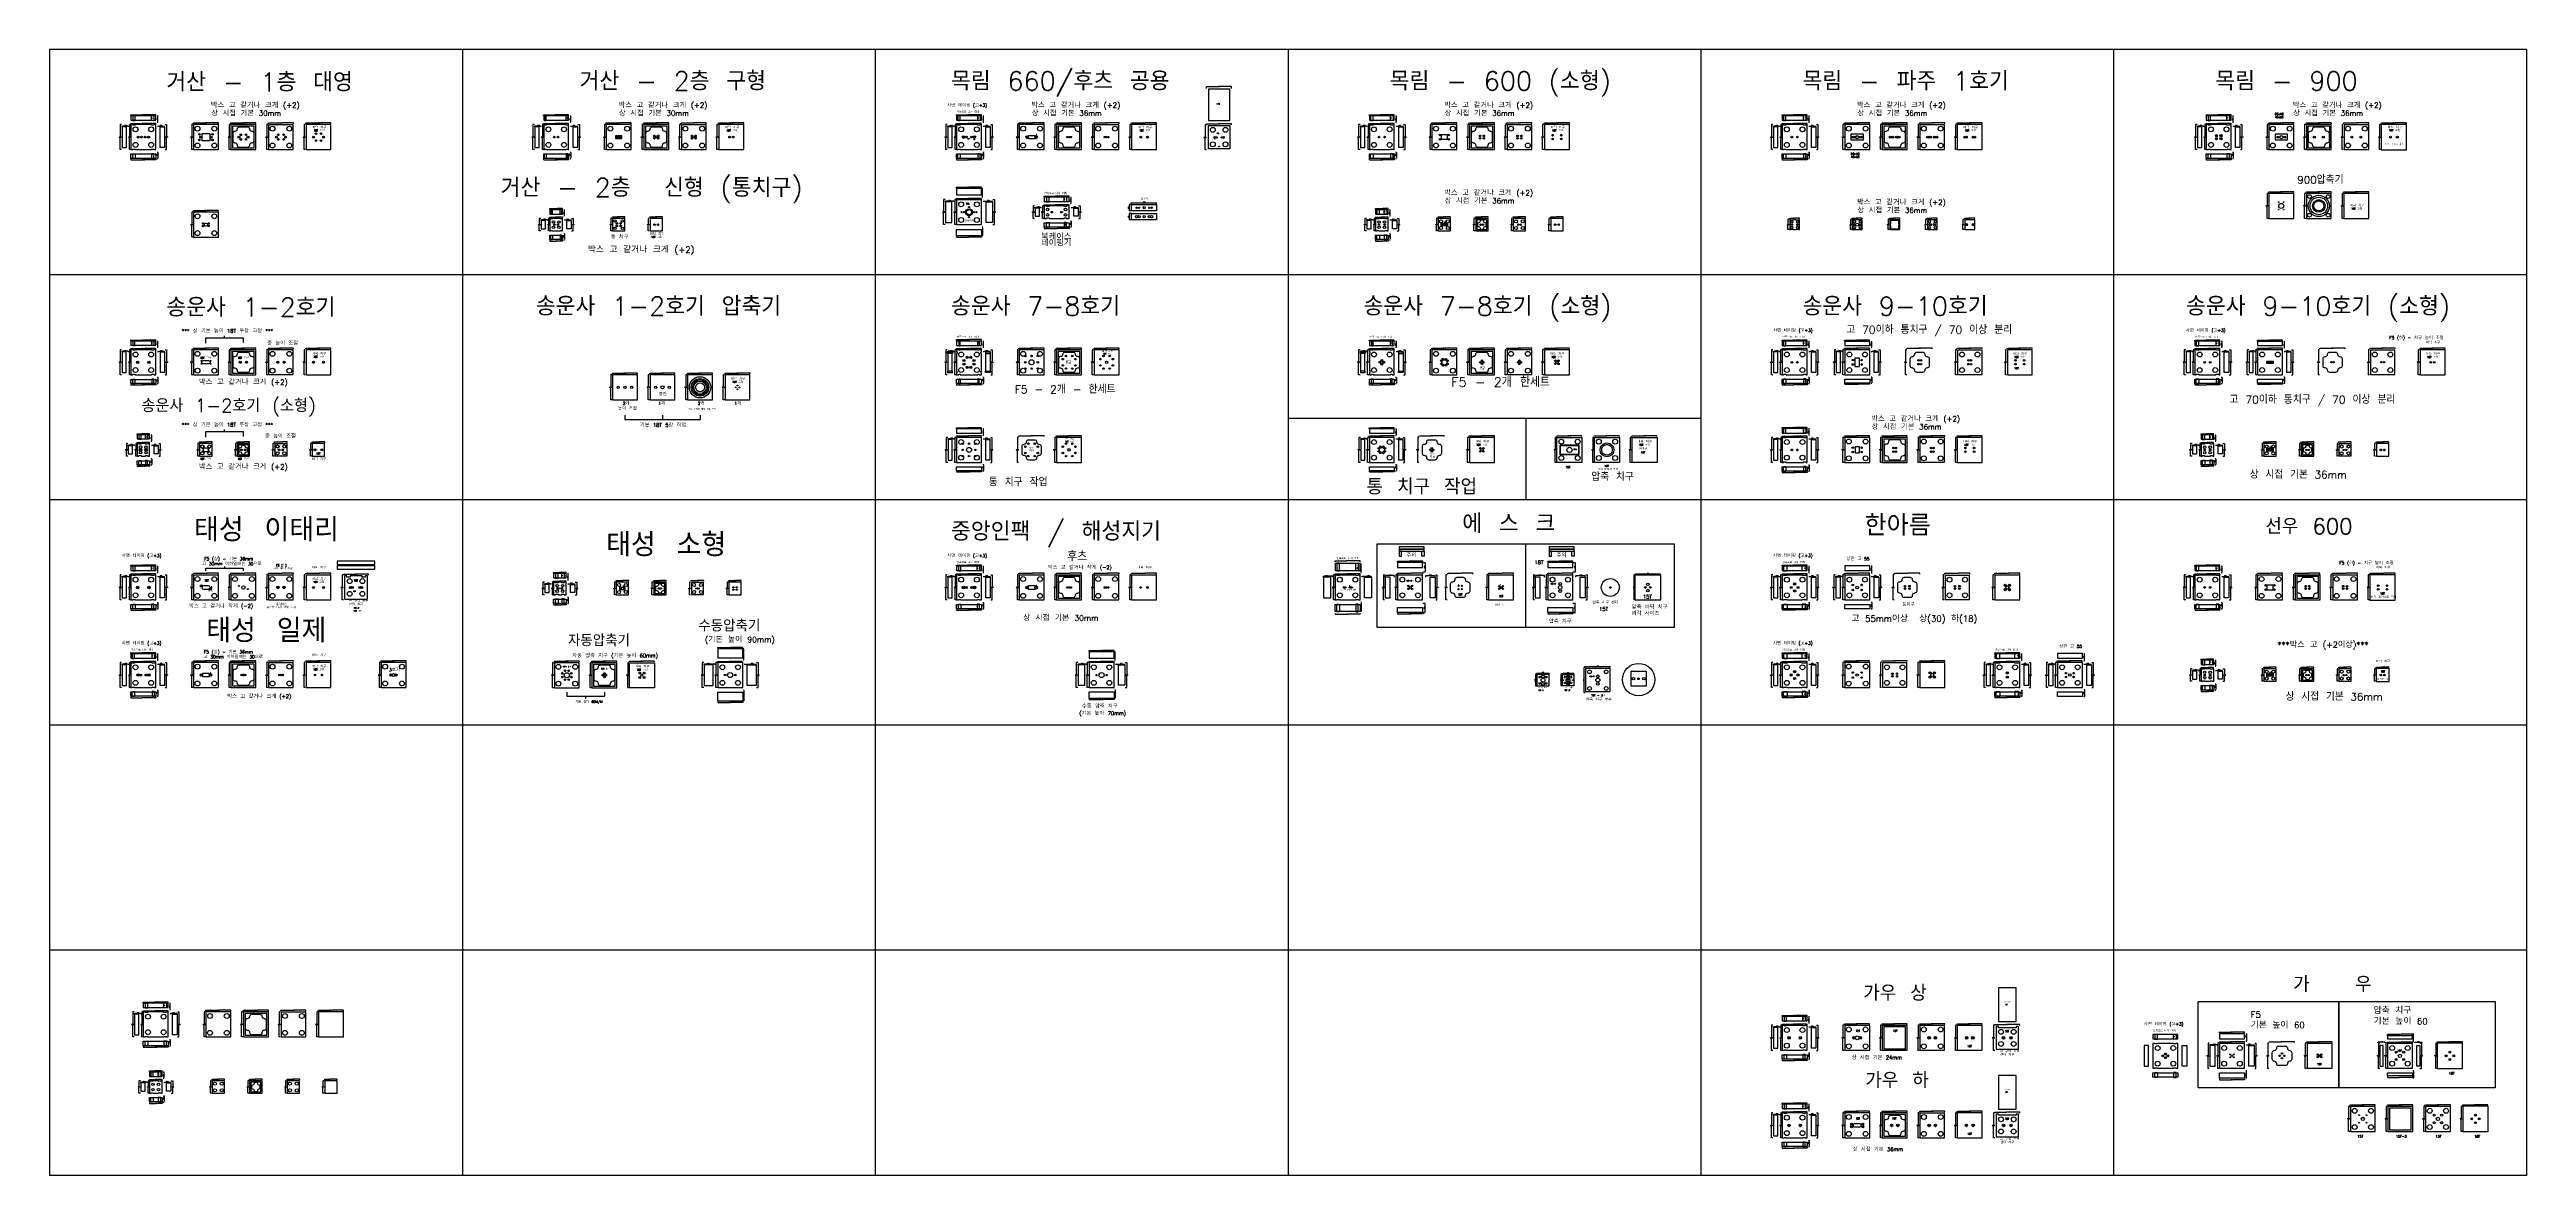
# Model space of a CAD drawing. Header units: millimetres. Extents: x -25 to 19775, y 172 to 9172.
import ezdxf

# ---------------------------------------------------------------- set-up
doc = ezdxf.new("R2010")
doc.units = ezdxf.units.MM
doc.linetypes.add('ACAD_ISO02W100', pattern=[15, 12, -3])
for name, color, linetype in [('TEXT', 7, 'Continuous'), ('볼트 구멍', 7, 'Continuous'), ('치구', 7, 'Continuous'), ('치수', 7, 'Continuous')]:
    doc.layers.add(name, color=color, linetype=linetype)
doc.styles.get("Standard").update_dxf_attribs({"font": 'txt.shx', "bigfont": 'whgtxt.shx'})
doc.dimstyles.new('ISO-25', dxfattribs={"dimtxt": 2.5, "dimasz": 2.5, "dimexe": 1.25, "dimexo": 0.625, "dimtad": 1, "dimtxsty": 'Standard', "dimcen": 2.5, "dimadec": 0, "dimazin": 0, "dimtfac": 1, "dimtmove": 0, "dimatfit": 3, "dimfxl": 0, "dimarcsym": 0})
doc.dimstyles.get("Standard").update_dxf_attribs({"dimtxt": 7, "dimasz": 0.18, "dimexe": 0.18, "dimexo": 0.0625, "dimgap": 0.09, "dimtad": 0, "dimtih": 1, "dimtoh": 1, "dimdec": 1, "dimzin": 0, "dimdsep": 46, "dimtxsty": 'Standard', "dimcen": 0.09, "dimadec": 0, "dimazin": 0, "dimtfac": 1, "dimtdec": 1, "dimtofl": 0, "dimtmove": 0, "dimatfit": 3, "dimfxl": 0, "dimtolj": 1, "dimtzin": 0, "dimarcsym": 0})

# ---------------------------------------------------------------- blocks, each defined once
blk = doc.blocks.new('*D735')
at = {"layer": 'Defpoints', "color": 0}
for p in [(12099, 4132), (12099, 4130), (12129, 4132)]:
    blk.add_point(p, dxfattribs=at)
at = {"layer": '볼트 구멍', "color": 0, "lineweight": -2}
for p, q in [((12099, 4131), (12099, 4129)), ((12127, 4130), (12102, 4130)), ((12129, 4131), (12129, 4129))]:
    blk.add_line(p, q, dxfattribs=at)
at = {"layer": '볼트 구멍', "color": 0}
for points in [[(12102, 4130), (12102, 4130), (12099, 4130)], [(12127, 4130), (12127, 4130), (12129, 4130)]]:
    blk.add_solid(points, dxfattribs=at)
at = {"layer": '볼트 구멍', "color": 0, "insert": (12114, 4134), "char_height": 7, "attachment_point": 5}
blk.add_mtext('30', dxfattribs=at)
blk = doc.blocks.new('*D736')
at = {"layer": 'Defpoints', "color": 0}
for p in [(12103, 4102), (12103, 4101), (12125, 4102)]:
    blk.add_point(p, dxfattribs=at)
at = {"layer": '볼트 구멍', "color": 0, "lineweight": -2}
for p, q in [((12103, 4101), (12103, 4099)), ((12123, 4101), (12106, 4101)), ((12125, 4101), (12125, 4099))]:
    blk.add_line(p, q, dxfattribs=at)
at = {"layer": '볼트 구멍', "color": 0}
for points in [[(12106, 4101), (12106, 4100), (12103, 4101)], [(12123, 4101), (12123, 4100), (12125, 4101)]]:
    blk.add_solid(points, dxfattribs=at)
at = {"layer": '볼트 구멍', "color": 0, "insert": (12114, 4105), "char_height": 7, "attachment_point": 5}
blk.add_mtext('22', dxfattribs=at)
blk = doc.blocks.new('*D737')
at = {"layer": 'Defpoints', "color": 0}
for p in [(12103, 4162), (12125, 4162), (12125, 4159)]:
    blk.add_point(p, dxfattribs=at)
at = {"layer": '볼트 구멍', "color": 0, "lineweight": -2}
for p, q in [((12103, 4161), (12103, 4158)), ((12106, 4159), (12123, 4159)), ((12125, 4161), (12125, 4158))]:
    blk.add_line(p, q, dxfattribs=at)
at = {"layer": '볼트 구멍', "color": 0}
for points in [[(12106, 4160), (12106, 4159), (12103, 4159)], [(12123, 4160), (12123, 4159), (12125, 4159)]]:
    blk.add_solid(points, dxfattribs=at)
at = {"layer": '볼트 구멍', "color": 0, "insert": (12114, 4163), "char_height": 7, "attachment_point": 5}
blk.add_mtext('22', dxfattribs=at)
blk = doc.blocks.new('*D1')
at = {"layer": 'Defpoints', "color": 0}
for p in [(935, 1259), (935, 1209), (941, 1209)]:
    blk.add_point(p, dxfattribs=at)
at = {"layer": '치수', "color": 0, "lineweight": -2}
for p, q in [((935, 1259), (943, 1259)), ((935, 1209), (943, 1209)), ((941, 1257), (941, 1212))]:
    blk.add_line(p, q, dxfattribs=at)
at = {"layer": '치수', "color": 0}
for points in [[(941, 1257), (942, 1257), (941, 1259)], [(941, 1212), (942, 1212), (941, 1209)]]:
    blk.add_solid(points, dxfattribs=at)
at = {"layer": '치수', "color": 0, "insert": (938, 1237), "char_height": 5, "attachment_point": 5, "rotation": 90}
blk.add_mtext('50,0', dxfattribs=at)
blk = doc.blocks.new('*D2')
at = {"layer": 'Defpoints', "color": 0}
for p in [(1275, 936), (1375, 942), (1375, 936)]:
    blk.add_point(p, dxfattribs=at)
at = {"layer": '치수', "color": 0, "lineweight": -2}
for p, q in [((1275, 936), (1275, 942)), ((1275, 942), (1317, 942)), ((1375, 942), (1333, 942)), ((1375, 936), (1375, 942))]:
    blk.add_line(p, q, dxfattribs=at)
at = {"layer": '치수', "color": 0}
for points in [[(1275, 942), (1275, 942), (1275, 942)], [(1375, 942), (1375, 942), (1375, 942)]]:
    blk.add_solid(points, dxfattribs=at)
at = {"layer": '치수', "color": 0, "insert": (1325, 942), "char_height": 5, "attachment_point": 5}
blk.add_mtext('\\A1;100.0', dxfattribs=at)
blk = doc.blocks.new('*D3')
at = {"layer": 'Defpoints', "color": 0}
for p in [(725, 1204), (925, 1204), (925, 1198)]:
    blk.add_point(p, dxfattribs=at)
at = {"layer": '치수', "color": 0, "lineweight": -2}
for p, q in [((725, 1204), (725, 1198)), ((725, 1198), (816, 1198)), ((925, 1198), (834, 1198)), ((925, 1204), (925, 1198))]:
    blk.add_line(p, q, dxfattribs=at)
at = {"layer": '치수', "color": 0}
for points in [[(725, 1198), (725, 1198), (725, 1198)], [(925, 1198), (925, 1198), (925, 1198)]]:
    blk.add_solid(points, dxfattribs=at)
at = {"layer": '치수', "color": 0, "insert": (825, 1198), "char_height": 5, "attachment_point": 5}
blk.add_mtext('\\A1;200.0', dxfattribs=at)
blk = doc.blocks.new('*D4')
at = {"layer": 'Defpoints', "color": 0}
for p in [(885, 999), (891, 999), (885, 949)]:
    blk.add_point(p, dxfattribs=at)
at = {"layer": '치수', "color": 0, "lineweight": -2}
for p, q in [((885, 999), (893, 999)), ((891, 951), (891, 996)), ((885, 949), (893, 949))]:
    blk.add_line(p, q, dxfattribs=at)
at = {"layer": '치수', "color": 0}
for points in [[(891, 996), (892, 996), (891, 999)], [(891, 951), (892, 951), (891, 949)]]:
    blk.add_solid(points, dxfattribs=at)
at = {"layer": '치수', "color": 0, "insert": (888, 971), "char_height": 5, "attachment_point": 5, "rotation": 90}
blk.add_mtext('50,0', dxfattribs=at)
blk = doc.blocks.new('*D5')
at = {"layer": 'Defpoints', "color": 0}
for p in [(895, 911), (945, 918), (945, 911)]:
    blk.add_point(p, dxfattribs=at)
at = {"layer": '치수', "color": 0, "lineweight": -2}
for p, q in [((895, 911), (895, 919)), ((897, 918), (942, 918)), ((945, 911), (945, 919))]:
    blk.add_line(p, q, dxfattribs=at)
at = {"layer": '치수', "color": 0}
for points in [[(897, 918), (897, 917), (895, 918)], [(942, 918), (942, 917), (945, 918)]]:
    blk.add_solid(points, dxfattribs=at)
at = {"layer": '치수', "color": 0, "insert": (917, 921), "char_height": 5, "attachment_point": 5}
blk.add_mtext('50,0', dxfattribs=at)
blk = doc.blocks.new('*D6')
at = {"layer": 'Defpoints', "color": 0}
for p in [(705, 917), (705, 911), (755, 911)]:
    blk.add_point(p, dxfattribs=at)
at = {"layer": '치수', "color": 0, "lineweight": -2}
for p, q in [((705, 911), (705, 919)), ((753, 917), (708, 917)), ((755, 911), (755, 919))]:
    blk.add_line(p, q, dxfattribs=at)
at = {"layer": '치수', "color": 0}
for points in [[(708, 918), (708, 917), (705, 917)], [(753, 918), (753, 917), (755, 917)]]:
    blk.add_solid(points, dxfattribs=at)
at = {"layer": '치수', "color": 0, "insert": (733, 921), "char_height": 5, "attachment_point": 5}
blk.add_mtext('50,0', dxfattribs=at)
blk = doc.blocks.new('*D7')
at = {"layer": 'Defpoints', "color": 0}
for p in [(775, 1001), (875, 1008), (875, 1001)]:
    blk.add_point(p, dxfattribs=at)
at = {"layer": '치수', "color": 0, "lineweight": -2}
for p, q in [((775, 1001), (775, 1008)), ((775, 1008), (817, 1008)), ((875, 1008), (833, 1008)), ((875, 1001), (875, 1008))]:
    blk.add_line(p, q, dxfattribs=at)
at = {"layer": '치수', "color": 0}
for points in [[(775, 1008), (775, 1007), (775, 1008)], [(875, 1008), (875, 1007), (875, 1008)]]:
    blk.add_solid(points, dxfattribs=at)
at = {"layer": '치수', "color": 0, "insert": (825, 1008), "char_height": 5, "attachment_point": 5}
blk.add_mtext('\\A1;100.0', dxfattribs=at)
blk = doc.blocks.new('*D8')
at = {"layer": 'Defpoints', "color": 0}
for p in [(775, 931), (875, 938), (875, 931)]:
    blk.add_point(p, dxfattribs=at)
at = {"layer": '치수', "color": 0, "lineweight": -2}
for p, q in [((775, 931), (775, 938)), ((775, 938), (817, 938)), ((875, 938), (833, 938)), ((875, 931), (875, 938))]:
    blk.add_line(p, q, dxfattribs=at)
at = {"layer": '치수', "color": 0}
for points in [[(775, 938), (775, 938), (775, 938)], [(875, 938), (875, 938), (875, 938)]]:
    blk.add_solid(points, dxfattribs=at)
at = {"layer": '치수', "color": 0, "insert": (825, 938), "char_height": 5, "attachment_point": 5}
blk.add_mtext('\\A1;100.0', dxfattribs=at)
blk = doc.blocks.new('*D9')
at = {"layer": 'Defpoints', "color": 0}
for p in [(885, 809), (885, 759), (891, 759)]:
    blk.add_point(p, dxfattribs=at)
at = {"layer": '치수', "color": 0, "lineweight": -2}
for p, q in [((885, 809), (893, 809)), ((891, 807), (891, 762)), ((885, 759), (893, 759))]:
    blk.add_line(p, q, dxfattribs=at)
at = {"layer": '치수', "color": 0}
for points in [[(891, 807), (892, 807), (891, 809)], [(891, 762), (892, 762), (891, 759)]]:
    blk.add_solid(points, dxfattribs=at)
at = {"layer": '치수', "color": 0, "insert": (888, 787), "char_height": 5, "attachment_point": 5, "rotation": 90}
blk.add_mtext('50,0', dxfattribs=at)
blk = doc.blocks.new('*D10')
at = {"layer": 'Defpoints', "color": 0}
for p in [(775, 754), (875, 754), (875, 748)]:
    blk.add_point(p, dxfattribs=at)
at = {"layer": '치수', "color": 0, "lineweight": -2}
for p, q in [((775, 754), (775, 748)), ((775, 748), (817, 748)), ((875, 748), (833, 748)), ((875, 754), (875, 748))]:
    blk.add_line(p, q, dxfattribs=at)
at = {"layer": '치수', "color": 0}
for points in [[(775, 748), (775, 748), (775, 748)], [(875, 748), (875, 748), (875, 748)]]:
    blk.add_solid(points, dxfattribs=at)
at = {"layer": '치수', "color": 0, "insert": (825, 748), "char_height": 5, "attachment_point": 5}
blk.add_mtext('\\A1;100.0', dxfattribs=at)
blk = doc.blocks.new('*D11')
at = {"layer": 'Defpoints', "color": 0}
for p in [(764, 829), (773, 929), (773, 829)]:
    blk.add_point(p, dxfattribs=at)
at = {"layer": '치수', "color": 0, "lineweight": -2}
for p, q in [((773, 929), (764, 929)), ((764, 929), (764, 882)), ((764, 829), (764, 876)), ((773, 829), (764, 829))]:
    blk.add_line(p, q, dxfattribs=at)
at = {"layer": '치수', "color": 0}
for points in [[(764, 929), (764, 929), (764, 929)], [(764, 829), (764, 829), (764, 829)]]:
    blk.add_solid(points, dxfattribs=at)
at = {"layer": '치수', "color": 0, "insert": (764, 879), "char_height": 5, "attachment_point": 5}
blk.add_mtext('\\A1;100.0', dxfattribs=at)
blk = doc.blocks.new('*D12')
at = {"layer": 'Defpoints', "color": 0}
for p in [(690, 829), (702, 929), (702, 829)]:
    blk.add_point(p, dxfattribs=at)
at = {"layer": '치수', "color": 0, "lineweight": -2}
for p, q in [((702, 929), (689, 929)), ((702, 829), (689, 829)), ((690, 929), (690, 882)), ((690, 829), (690, 876))]:
    blk.add_line(p, q, dxfattribs=at)
at = {"layer": '치수', "color": 0}
for points in [[(690, 929), (690, 929), (690, 929)], [(690, 829), (690, 829), (690, 829)]]:
    blk.add_solid(points, dxfattribs=at)
at = {"layer": '치수', "color": 0, "insert": (690, 879), "char_height": 5, "attachment_point": 5}
blk.add_mtext('\\A1;100.0', dxfattribs=at)
blk = doc.blocks.new('*D13')
at = {"layer": 'Defpoints', "color": 0}
for p in [(1261, 829), (1270, 929), (1270, 829)]:
    blk.add_point(p, dxfattribs=at)
at = {"layer": '치수', "color": 0, "lineweight": -2}
for p, q in [((1270, 929), (1261, 929)), ((1261, 929), (1261, 882)), ((1261, 829), (1261, 876)), ((1270, 829), (1261, 829))]:
    blk.add_line(p, q, dxfattribs=at)
at = {"layer": '치수', "color": 0}
for points in [[(1261, 929), (1261, 929), (1261, 929)], [(1261, 829), (1261, 829), (1261, 829)]]:
    blk.add_solid(points, dxfattribs=at)
at = {"layer": '치수', "color": 0, "insert": (1261, 879), "char_height": 5, "attachment_point": 5}
blk.add_mtext('\\A1;100.0', dxfattribs=at)
blk = doc.blocks.new('*D14')
at = {"layer": 'Defpoints', "color": 0}
for p in [(948, 929), (948, 829), (960, 829)]:
    blk.add_point(p, dxfattribs=at)
at = {"layer": '치수', "color": 0, "lineweight": -2}
for p, q in [((948, 929), (960, 929)), ((948, 829), (960, 829)), ((960, 929), (960, 882)), ((960, 829), (960, 876))]:
    blk.add_line(p, q, dxfattribs=at)
at = {"layer": '치수', "color": 0}
for points in [[(960, 929), (960, 929), (960, 929)], [(960, 829), (960, 829), (960, 829)]]:
    blk.add_solid(points, dxfattribs=at)
at = {"layer": '치수', "color": 0, "insert": (960, 879), "char_height": 5, "attachment_point": 5}
blk.add_mtext('\\A1;100.0', dxfattribs=at)
blk = doc.blocks.new('*D15')
at = {"layer": 'Defpoints', "color": 0}
for p in [(2175, 936), (2275, 942), (2275, 936)]:
    blk.add_point(p, dxfattribs=at)
at = {"layer": '치수', "color": 0, "lineweight": -2}
for p, q in [((2175, 936), (2175, 942)), ((2175, 942), (2217, 942)), ((2275, 942), (2233, 942)), ((2275, 936), (2275, 942))]:
    blk.add_line(p, q, dxfattribs=at)
at = {"layer": '치수', "color": 0}
for points in [[(2175, 942), (2175, 942), (2175, 942)], [(2275, 942), (2275, 942), (2275, 942)]]:
    blk.add_solid(points, dxfattribs=at)
at = {"layer": '치수', "color": 0, "insert": (2225, 942), "char_height": 5, "attachment_point": 5}
blk.add_mtext('\\A1;100.0', dxfattribs=at)
blk = doc.blocks.new('*D16')
at = {"layer": 'Defpoints', "color": 0}
for p in [(1875, 936), (1975, 942), (1975, 936)]:
    blk.add_point(p, dxfattribs=at)
at = {"layer": '치수', "color": 0, "lineweight": -2}
for p, q in [((1875, 936), (1875, 942)), ((1875, 942), (1917, 942)), ((1975, 942), (1933, 942)), ((1975, 936), (1975, 942))]:
    blk.add_line(p, q, dxfattribs=at)
at = {"layer": '치수', "color": 0}
for points in [[(1875, 942), (1875, 942), (1875, 942)], [(1975, 942), (1975, 942), (1975, 942)]]:
    blk.add_solid(points, dxfattribs=at)
at = {"layer": '치수', "color": 0, "insert": (1925, 942), "char_height": 5, "attachment_point": 5}
blk.add_mtext('\\A1;100.0', dxfattribs=at)
blk = doc.blocks.new('*D17')
at = {"layer": 'Defpoints', "color": 0}
for p in [(1575, 936), (1675, 942), (1675, 936)]:
    blk.add_point(p, dxfattribs=at)
at = {"layer": '치수', "color": 0, "lineweight": -2}
for p, q in [((1575, 936), (1575, 942)), ((1575, 942), (1617, 942)), ((1675, 942), (1633, 942)), ((1675, 936), (1675, 942))]:
    blk.add_line(p, q, dxfattribs=at)
at = {"layer": '치수', "color": 0}
for points in [[(1575, 942), (1575, 942), (1575, 942)], [(1675, 942), (1675, 942), (1675, 942)]]:
    blk.add_solid(points, dxfattribs=at)
at = {"layer": '치수', "color": 0, "insert": (1625, 942), "char_height": 5, "attachment_point": 5}
blk.add_mtext('\\A1;100.0', dxfattribs=at)
blk = doc.blocks.new('*D18')
at = {"layer": 'Defpoints', "color": 0}
for p in [(1861, 829), (1870, 929), (1870, 829)]:
    blk.add_point(p, dxfattribs=at)
at = {"layer": '치수', "color": 0, "lineweight": -2}
for p, q in [((1870, 929), (1861, 929)), ((1861, 929), (1861, 882)), ((1861, 829), (1861, 876)), ((1870, 829), (1861, 829))]:
    blk.add_line(p, q, dxfattribs=at)
at = {"layer": '치수', "color": 0}
for points in [[(1861, 929), (1861, 929), (1861, 929)], [(1861, 829), (1861, 829), (1861, 829)]]:
    blk.add_solid(points, dxfattribs=at)
at = {"layer": '치수', "color": 0, "insert": (1861, 879), "char_height": 5, "attachment_point": 5}
blk.add_mtext('\\A1;100.0', dxfattribs=at)
blk = doc.blocks.new('*D19')
at = {"layer": 'Defpoints', "color": 0}
for p in [(1561, 829), (1570, 929), (1570, 829)]:
    blk.add_point(p, dxfattribs=at)
at = {"layer": '치수', "color": 0, "lineweight": -2}
for p, q in [((1570, 929), (1561, 929)), ((1561, 929), (1561, 882)), ((1561, 829), (1561, 876)), ((1570, 829), (1561, 829))]:
    blk.add_line(p, q, dxfattribs=at)
at = {"layer": '치수', "color": 0}
for points in [[(1561, 929), (1561, 929), (1561, 929)], [(1561, 829), (1561, 829), (1561, 829)]]:
    blk.add_solid(points, dxfattribs=at)
at = {"layer": '치수', "color": 0, "insert": (1561, 879), "char_height": 5, "attachment_point": 5}
blk.add_mtext('\\A1;100.0', dxfattribs=at)
blk = doc.blocks.new('*D20')
at = {"layer": 'Defpoints', "color": 0}
for p in [(2161, 829), (2170, 929), (2170, 829)]:
    blk.add_point(p, dxfattribs=at)
at = {"layer": '치수', "color": 0, "lineweight": -2}
for p, q in [((2170, 929), (2161, 929)), ((2161, 929), (2161, 882)), ((2161, 829), (2161, 876)), ((2170, 829), (2161, 829))]:
    blk.add_line(p, q, dxfattribs=at)
at = {"layer": '치수', "color": 0}
for points in [[(2161, 929), (2161, 929), (2161, 929)], [(2161, 829), (2161, 829), (2161, 829)]]:
    blk.add_solid(points, dxfattribs=at)
at = {"layer": '치수', "color": 0, "insert": (2161, 879), "char_height": 5, "attachment_point": 5}
blk.add_mtext('\\A1;100.0', dxfattribs=at)
blk = doc.blocks.new('*D21')
at = {"layer": 'Defpoints', "color": 0}
for p in [(1225, 1486), (1425, 1492), (1425, 1486)]:
    blk.add_point(p, dxfattribs=at)
at = {"layer": '치수', "color": 0, "lineweight": -2}
for p, q in [((1225, 1486), (1225, 1492)), ((1225, 1492), (1316, 1492)), ((1425, 1492), (1334, 1492)), ((1425, 1486), (1425, 1492))]:
    blk.add_line(p, q, dxfattribs=at)
at = {"layer": '치수', "color": 0}
for points in [[(1225, 1492), (1225, 1492), (1225, 1492)], [(1425, 1492), (1425, 1492), (1425, 1492)]]:
    blk.add_solid(points, dxfattribs=at)
at = {"layer": '치수', "color": 0, "insert": (1325, 1492), "char_height": 5, "attachment_point": 5}
blk.add_mtext('\\A1;200.0', dxfattribs=at)
blk = doc.blocks.new('*D22')
at = {"layer": 'Defpoints', "color": 0}
for p in [(725, 1551), (925, 1558), (925, 1551)]:
    blk.add_point(p, dxfattribs=at)
at = {"layer": '치수', "color": 0, "lineweight": -2}
for p, q in [((725, 1551), (725, 1558)), ((725, 1558), (816, 1558)), ((925, 1558), (834, 1558)), ((925, 1551), (925, 1558))]:
    blk.add_line(p, q, dxfattribs=at)
at = {"layer": '치수', "color": 0}
for points in [[(725, 1558), (725, 1557), (725, 1558)], [(925, 1558), (925, 1557), (925, 1558)]]:
    blk.add_solid(points, dxfattribs=at)
at = {"layer": '치수', "color": 0, "insert": (825, 1558), "char_height": 5, "attachment_point": 5}
blk.add_mtext('\\A1;200.0', dxfattribs=at)
blk = doc.blocks.new('*D23')
at = {"layer": 'Defpoints', "color": 0}
for p in [(945, 1461), (995, 1468), (995, 1461)]:
    blk.add_point(p, dxfattribs=at)
at = {"layer": '치수', "color": 0, "lineweight": -2}
for p, q in [((945, 1461), (945, 1469)), ((947, 1468), (992, 1468)), ((995, 1461), (995, 1469))]:
    blk.add_line(p, q, dxfattribs=at)
at = {"layer": '치수', "color": 0}
for points in [[(947, 1468), (947, 1467), (945, 1468)], [(992, 1468), (992, 1467), (995, 1468)]]:
    blk.add_solid(points, dxfattribs=at)
at = {"layer": '치수', "color": 0, "insert": (967, 1471), "char_height": 5, "attachment_point": 5}
blk.add_mtext('50,0', dxfattribs=at)
blk = doc.blocks.new('*D24')
at = {"layer": 'Defpoints', "color": 0}
for p in [(725, 1481), (925, 1488), (925, 1481)]:
    blk.add_point(p, dxfattribs=at)
at = {"layer": '치수', "color": 0, "lineweight": -2}
for p, q in [((725, 1481), (725, 1488)), ((725, 1488), (816, 1488)), ((925, 1488), (834, 1488)), ((925, 1481), (925, 1488))]:
    blk.add_line(p, q, dxfattribs=at)
at = {"layer": '치수', "color": 0}
for points in [[(725, 1488), (725, 1488), (725, 1488)], [(925, 1488), (925, 1488), (925, 1488)]]:
    blk.add_solid(points, dxfattribs=at)
at = {"layer": '치수', "color": 0, "insert": (825, 1488), "char_height": 5, "attachment_point": 5}
blk.add_mtext('\\A1;200.0', dxfattribs=at)
blk = doc.blocks.new('*D25')
at = {"layer": 'Defpoints', "color": 0}
for p in [(935, 1549), (935, 1499), (941, 1549)]:
    blk.add_point(p, dxfattribs=at)
at = {"layer": '치수', "color": 0, "lineweight": -2}
for p, q in [((935, 1549), (943, 1549)), ((935, 1499), (943, 1499)), ((941, 1501), (941, 1546))]:
    blk.add_line(p, q, dxfattribs=at)
at = {"layer": '치수', "color": 0}
for points in [[(941, 1546), (942, 1546), (941, 1549)], [(941, 1501), (942, 1501), (941, 1499)]]:
    blk.add_solid(points, dxfattribs=at)
at = {"layer": '치수', "color": 0, "insert": (938, 1521), "char_height": 5, "attachment_point": 5, "rotation": 90}
blk.add_mtext('50,0', dxfattribs=at)
blk = doc.blocks.new('*D26')
at = {"layer": 'Defpoints', "color": 0}
for p in [(655, 1467), (655, 1461), (705, 1461)]:
    blk.add_point(p, dxfattribs=at)
at = {"layer": '치수', "color": 0, "lineweight": -2}
for p, q in [((655, 1461), (655, 1469)), ((703, 1467), (658, 1467)), ((705, 1461), (705, 1469))]:
    blk.add_line(p, q, dxfattribs=at)
at = {"layer": '치수', "color": 0}
for points in [[(658, 1468), (658, 1467), (655, 1467)], [(703, 1468), (703, 1467), (705, 1467)]]:
    blk.add_solid(points, dxfattribs=at)
at = {"layer": '치수', "color": 0, "insert": (683, 1471), "char_height": 5, "attachment_point": 5}
blk.add_mtext('50,0', dxfattribs=at)
blk = doc.blocks.new('*D27')
at = {"layer": 'Defpoints', "color": 0}
for p in [(998, 1479), (998, 1279), (1010, 1279)]:
    blk.add_point(p, dxfattribs=at)
at = {"layer": '치수', "color": 0, "lineweight": -2}
for p, q in [((998, 1479), (1010, 1479)), ((1010, 1479), (1010, 1382)), ((998, 1279), (1010, 1279)), ((1010, 1279), (1010, 1376))]:
    blk.add_line(p, q, dxfattribs=at)
at = {"layer": '치수', "color": 0}
for points in [[(1010, 1479), (1010, 1479), (1010, 1479)], [(1010, 1279), (1010, 1279), (1010, 1279)]]:
    blk.add_solid(points, dxfattribs=at)
at = {"layer": '치수', "color": 0, "insert": (1010, 1379), "char_height": 5, "attachment_point": 5}
blk.add_mtext('\\A1;200.0', dxfattribs=at)
blk = doc.blocks.new('*D28')
at = {"layer": 'Defpoints', "color": 0}
for p in [(1220, 1479), (1211, 1279), (1220, 1279)]:
    blk.add_point(p, dxfattribs=at)
at = {"layer": '치수', "color": 0, "lineweight": -2}
for p, q in [((1220, 1479), (1211, 1479)), ((1211, 1479), (1211, 1382)), ((1211, 1279), (1211, 1376)), ((1220, 1279), (1211, 1279))]:
    blk.add_line(p, q, dxfattribs=at)
at = {"layer": '치수', "color": 0}
for points in [[(1211, 1479), (1211, 1479), (1211, 1479)], [(1211, 1279), (1211, 1279), (1211, 1279)]]:
    blk.add_solid(points, dxfattribs=at)
at = {"layer": '치수', "color": 0, "insert": (1211, 1379), "char_height": 5, "attachment_point": 5}
blk.add_mtext('\\A1;200.0', dxfattribs=at)
blk = doc.blocks.new('*D29')
at = {"layer": 'Defpoints', "color": 0}
for p in [(723, 1479), (714, 1279), (723, 1279)]:
    blk.add_point(p, dxfattribs=at)
at = {"layer": '치수', "color": 0, "lineweight": -2}
for p, q in [((723, 1479), (714, 1479)), ((714, 1479), (714, 1382)), ((714, 1279), (714, 1376)), ((723, 1279), (714, 1279))]:
    blk.add_line(p, q, dxfattribs=at)
at = {"layer": '치수', "color": 0}
for points in [[(714, 1479), (714, 1479), (714, 1479)], [(714, 1279), (714, 1279), (714, 1279)]]:
    blk.add_solid(points, dxfattribs=at)
at = {"layer": '치수', "color": 0, "insert": (714, 1379), "char_height": 5, "attachment_point": 5}
blk.add_mtext('\\A1;200.0', dxfattribs=at)
blk = doc.blocks.new('*D30')
at = {"layer": 'Defpoints', "color": 0}
for p in [(652, 1479), (640, 1279), (652, 1279)]:
    blk.add_point(p, dxfattribs=at)
at = {"layer": '치수', "color": 0, "lineweight": -2}
for p, q in [((652, 1479), (639, 1479)), ((640, 1479), (640, 1382)), ((652, 1279), (639, 1279)), ((640, 1279), (640, 1376))]:
    blk.add_line(p, q, dxfattribs=at)
at = {"layer": '치수', "color": 0}
for points in [[(640, 1479), (640, 1479), (640, 1479)], [(640, 1279), (640, 1279), (640, 1279)]]:
    blk.add_solid(points, dxfattribs=at)
at = {"layer": '치수', "color": 0, "insert": (640, 1379), "char_height": 5, "attachment_point": 5}
blk.add_mtext('\\A1;200.0', dxfattribs=at)
blk = doc.blocks.new('*D31')
at = {"layer": 'Defpoints', "color": 0}
for p in [(2125, 1486), (2325, 1492), (2325, 1486)]:
    blk.add_point(p, dxfattribs=at)
at = {"layer": '치수', "color": 0, "lineweight": -2}
for p, q in [((2125, 1486), (2125, 1492)), ((2125, 1492), (2216, 1492)), ((2325, 1492), (2234, 1492)), ((2325, 1486), (2325, 1492))]:
    blk.add_line(p, q, dxfattribs=at)
at = {"layer": '치수', "color": 0}
for points in [[(2125, 1492), (2125, 1492), (2125, 1492)], [(2325, 1492), (2325, 1492), (2325, 1492)]]:
    blk.add_solid(points, dxfattribs=at)
at = {"layer": '치수', "color": 0, "insert": (2225, 1492), "char_height": 5, "attachment_point": 5}
blk.add_mtext('\\A1;200.0', dxfattribs=at)
blk = doc.blocks.new('*D32')
at = {"layer": 'Defpoints', "color": 0}
for p in [(1825, 1486), (2025, 1492), (2025, 1486)]:
    blk.add_point(p, dxfattribs=at)
at = {"layer": '치수', "color": 0, "lineweight": -2}
for p, q in [((1825, 1486), (1825, 1492)), ((1825, 1492), (1916, 1492)), ((2025, 1492), (1934, 1492)), ((2025, 1486), (2025, 1492))]:
    blk.add_line(p, q, dxfattribs=at)
at = {"layer": '치수', "color": 0}
for points in [[(1825, 1492), (1825, 1492), (1825, 1492)], [(2025, 1492), (2025, 1492), (2025, 1492)]]:
    blk.add_solid(points, dxfattribs=at)
at = {"layer": '치수', "color": 0, "insert": (1925, 1492), "char_height": 5, "attachment_point": 5}
blk.add_mtext('\\A1;200.0', dxfattribs=at)
blk = doc.blocks.new('*D33')
at = {"layer": 'Defpoints', "color": 0}
for p in [(1525, 1486), (1725, 1492), (1725, 1486)]:
    blk.add_point(p, dxfattribs=at)
at = {"layer": '치수', "color": 0, "lineweight": -2}
for p, q in [((1525, 1486), (1525, 1492)), ((1525, 1492), (1616, 1492)), ((1725, 1492), (1634, 1492)), ((1725, 1486), (1725, 1492))]:
    blk.add_line(p, q, dxfattribs=at)
at = {"layer": '치수', "color": 0}
for points in [[(1525, 1492), (1525, 1492), (1525, 1492)], [(1725, 1492), (1725, 1492), (1725, 1492)]]:
    blk.add_solid(points, dxfattribs=at)
at = {"layer": '치수', "color": 0, "insert": (1625, 1492), "char_height": 5, "attachment_point": 5}
blk.add_mtext('\\A1;200.0', dxfattribs=at)
blk = doc.blocks.new('*D34')
at = {"layer": 'Defpoints', "color": 0}
for p in [(1520, 1479), (1511, 1279), (1520, 1279)]:
    blk.add_point(p, dxfattribs=at)
at = {"layer": '치수', "color": 0, "lineweight": -2}
for p, q in [((1520, 1479), (1511, 1479)), ((1511, 1479), (1511, 1382)), ((1511, 1279), (1511, 1376)), ((1520, 1279), (1511, 1279))]:
    blk.add_line(p, q, dxfattribs=at)
at = {"layer": '치수', "color": 0}
for points in [[(1511, 1479), (1511, 1479), (1511, 1479)], [(1511, 1279), (1511, 1279), (1511, 1279)]]:
    blk.add_solid(points, dxfattribs=at)
at = {"layer": '치수', "color": 0, "insert": (1511, 1379), "char_height": 5, "attachment_point": 5}
blk.add_mtext('\\A1;200.0', dxfattribs=at)
blk = doc.blocks.new('*D35')
at = {"layer": 'Defpoints', "color": 0}
for p in [(1820, 1479), (1811, 1279), (1820, 1279)]:
    blk.add_point(p, dxfattribs=at)
at = {"layer": '치수', "color": 0, "lineweight": -2}
for p, q in [((1820, 1479), (1811, 1479)), ((1811, 1479), (1811, 1382)), ((1811, 1279), (1811, 1376)), ((1820, 1279), (1811, 1279))]:
    blk.add_line(p, q, dxfattribs=at)
at = {"layer": '치수', "color": 0}
for points in [[(1811, 1479), (1811, 1479), (1811, 1479)], [(1811, 1279), (1811, 1279), (1811, 1279)]]:
    blk.add_solid(points, dxfattribs=at)
at = {"layer": '치수', "color": 0, "insert": (1811, 1379), "char_height": 5, "attachment_point": 5}
blk.add_mtext('\\A1;200.0', dxfattribs=at)
blk = doc.blocks.new('*D36')
at = {"layer": 'Defpoints', "color": 0}
for p in [(2120, 1479), (2111, 1279), (2120, 1279)]:
    blk.add_point(p, dxfattribs=at)
at = {"layer": '치수', "color": 0, "lineweight": -2}
for p, q in [((2120, 1479), (2111, 1479)), ((2111, 1479), (2111, 1382)), ((2111, 1279), (2111, 1376)), ((2120, 1279), (2111, 1279))]:
    blk.add_line(p, q, dxfattribs=at)
at = {"layer": '치수', "color": 0}
for points in [[(2111, 1479), (2111, 1479), (2111, 1479)], [(2111, 1279), (2111, 1279), (2111, 1279)]]:
    blk.add_solid(points, dxfattribs=at)
at = {"layer": '치수', "color": 0, "insert": (2111, 1379), "char_height": 5, "attachment_point": 5}
blk.add_mtext('\\A1;200.0', dxfattribs=at)
blk = doc.blocks.new('*D37')
at = {"layer": 'Defpoints', "color": 0}
for p in [(835, 4052), (835, 4002), (842, 4002)]:
    blk.add_point(p, dxfattribs=at)
at = {"layer": '치수', "color": 0, "lineweight": -2}
for p, q in [((836, 4052), (843, 4052)), ((836, 4002), (843, 4002)), ((842, 4050), (842, 4005))]:
    blk.add_line(p, q, dxfattribs=at)
at = {"layer": '치수', "color": 0}
for points in [[(842, 4050), (842, 4050), (842, 4052)], [(842, 4005), (842, 4005), (842, 4002)]]:
    blk.add_solid(points, dxfattribs=at)
at = {"layer": '치수', "color": 0, "insert": (838, 4030), "char_height": 5, "attachment_point": 5, "rotation": 90}
blk.add_mtext('50,0', dxfattribs=at)
blk = doc.blocks.new('*D38')
at = {"layer": 'Defpoints', "color": 0}
for p in [(625, 3997), (825, 3997), (825, 3991)]:
    blk.add_point(p, dxfattribs=at)
at = {"layer": '치수', "color": 0, "lineweight": -2}
for p, q in [((625, 3997), (625, 3990)), ((626, 3991), (717, 3991)), ((825, 3991), (734, 3991)), ((825, 3997), (825, 3990))]:
    blk.add_line(p, q, dxfattribs=at)
at = {"layer": '치수', "color": 0}
for points in [[(626, 3991), (626, 3991), (625, 3991)], [(825, 3991), (825, 3991), (825, 3991)]]:
    blk.add_solid(points, dxfattribs=at)
at = {"layer": '치수', "color": 0, "insert": (725, 3991), "char_height": 5, "attachment_point": 5}
blk.add_mtext('\\A1;200.0', dxfattribs=at)
blk = doc.blocks.new('*D39')
at = {"layer": 'Defpoints', "color": 0}
for p in [(845, 4254), (895, 4260), (895, 4254)]:
    blk.add_point(p, dxfattribs=at)
at = {"layer": '치수', "color": 0, "lineweight": -2}
for p, q in [((845, 4254), (845, 4262)), ((848, 4260), (893, 4260)), ((895, 4254), (895, 4262))]:
    blk.add_line(p, q, dxfattribs=at)
at = {"layer": '치수', "color": 0}
for points in [[(848, 4261), (848, 4260), (845, 4260)], [(893, 4261), (893, 4260), (895, 4260)]]:
    blk.add_solid(points, dxfattribs=at)
at = {"layer": '치수', "color": 0, "insert": (867, 4264), "char_height": 5, "attachment_point": 5}
blk.add_mtext('50,0', dxfattribs=at)
blk = doc.blocks.new('*D40')
at = {"layer": 'Defpoints', "color": 0}
for p in [(1125, 4279), (1325, 4285), (1325, 4279)]:
    blk.add_point(p, dxfattribs=at)
at = {"layer": '치수', "color": 0, "lineweight": -2}
for p, q in [((1125, 4279), (1125, 4285)), ((1126, 4285), (1217, 4285)), ((1325, 4285), (1234, 4285)), ((1325, 4279), (1325, 4285))]:
    blk.add_line(p, q, dxfattribs=at)
at = {"layer": '치수', "color": 0}
for points in [[(1126, 4285), (1126, 4285), (1125, 4285)], [(1325, 4285), (1325, 4285), (1325, 4285)]]:
    blk.add_solid(points, dxfattribs=at)
at = {"layer": '치수', "color": 0, "insert": (1225, 4285), "char_height": 5, "attachment_point": 5}
blk.add_mtext('\\A1;200.0', dxfattribs=at)
blk = doc.blocks.new('*D41')
at = {"layer": 'Defpoints', "color": 0}
for p in [(835, 4342), (835, 4292), (842, 4342)]:
    blk.add_point(p, dxfattribs=at)
at = {"layer": '치수', "color": 0, "lineweight": -2}
for p, q in [((836, 4342), (843, 4342)), ((836, 4292), (843, 4292)), ((842, 4294), (842, 4339))]:
    blk.add_line(p, q, dxfattribs=at)
at = {"layer": '치수', "color": 0}
for points in [[(842, 4339), (842, 4339), (842, 4342)], [(842, 4294), (842, 4294), (842, 4292)]]:
    blk.add_solid(points, dxfattribs=at)
at = {"layer": '치수', "color": 0, "insert": (838, 4314), "char_height": 5, "attachment_point": 5, "rotation": 90}
blk.add_mtext('50,0', dxfattribs=at)
blk = doc.blocks.new('*D42')
at = {"layer": 'Defpoints', "color": 0}
for p in [(1121, 4272), (1112, 4072), (1121, 4072)]:
    blk.add_point(p, dxfattribs=at)
at = {"layer": '치수', "color": 0, "lineweight": -2}
for p, q in [((1121, 4272), (1111, 4272)), ((1112, 4272), (1112, 4174)), ((1112, 4072), (1112, 4169)), ((1121, 4072), (1111, 4072))]:
    blk.add_line(p, q, dxfattribs=at)
at = {"layer": '치수', "color": 0}
for points in [[(1112, 4272), (1112, 4272), (1112, 4272)], [(1112, 4072), (1112, 4072), (1112, 4072)]]:
    blk.add_solid(points, dxfattribs=at)
at = {"layer": '치수', "color": 0, "insert": (1112, 4172), "char_height": 5, "attachment_point": 5}
blk.add_mtext('\\A1;200.0', dxfattribs=at)
blk = doc.blocks.new('*D43')
at = {"layer": 'Defpoints', "color": 0}
for p in [(899, 4272), (899, 4072), (911, 4072)]:
    blk.add_point(p, dxfattribs=at)
at = {"layer": '치수', "color": 0, "lineweight": -2}
for p, q in [((899, 4272), (911, 4272)), ((911, 4272), (911, 4174)), ((911, 4072), (911, 4169)), ((899, 4072), (911, 4072))]:
    blk.add_line(p, q, dxfattribs=at)
at = {"layer": '치수', "color": 0}
for points in [[(911, 4272), (911, 4272), (911, 4272)], [(911, 4072), (911, 4072), (911, 4072)]]:
    blk.add_solid(points, dxfattribs=at)
at = {"layer": '치수', "color": 0, "insert": (911, 4172), "char_height": 5, "attachment_point": 5}
blk.add_mtext('\\A1;200.0', dxfattribs=at)
blk = doc.blocks.new('*D44')
at = {"layer": 'Defpoints', "color": 0}
for p in [(556, 4260), (556, 4254), (606, 4254)]:
    blk.add_point(p, dxfattribs=at)
at = {"layer": '치수', "color": 0, "lineweight": -2}
for p, q in [((556, 4254), (556, 4262)), ((603, 4260), (558, 4260)), ((606, 4254), (606, 4262))]:
    blk.add_line(p, q, dxfattribs=at)
at = {"layer": '치수', "color": 0}
for points in [[(558, 4261), (558, 4260), (556, 4260)], [(603, 4261), (603, 4260), (606, 4260)]]:
    blk.add_solid(points, dxfattribs=at)
at = {"layer": '치수', "color": 0, "insert": (584, 4264), "char_height": 5, "attachment_point": 5}
blk.add_mtext('50,0', dxfattribs=at)
blk = doc.blocks.new('*D45')
at = {"layer": 'Defpoints', "color": 0}
for p in [(624, 4272), (615, 4072), (624, 4072)]:
    blk.add_point(p, dxfattribs=at)
at = {"layer": '치수', "color": 0, "lineweight": -2}
for p, q in [((624, 4272), (615, 4272)), ((615, 4272), (615, 4174)), ((615, 4072), (615, 4169)), ((624, 4072), (615, 4072))]:
    blk.add_line(p, q, dxfattribs=at)
at = {"layer": '치수', "color": 0}
for points in [[(615, 4272), (615, 4272), (615, 4272)], [(615, 4072), (615, 4072), (615, 4072)]]:
    blk.add_solid(points, dxfattribs=at)
at = {"layer": '치수', "color": 0, "insert": (615, 4172), "char_height": 5, "attachment_point": 5}
blk.add_mtext('\\A1;200.0', dxfattribs=at)
blk = doc.blocks.new('*D46')
at = {"layer": 'Defpoints', "color": 0}
for p in [(552, 4272), (540, 4072), (552, 4072)]:
    blk.add_point(p, dxfattribs=at)
at = {"layer": '치수', "color": 0, "lineweight": -2}
for p, q in [((552, 4272), (540, 4272)), ((540, 4272), (540, 4174)), ((540, 4072), (540, 4169)), ((552, 4072), (540, 4072))]:
    blk.add_line(p, q, dxfattribs=at)
at = {"layer": '치수', "color": 0}
for points in [[(540, 4272), (540, 4272), (540, 4272)], [(540, 4072), (540, 4072), (540, 4072)]]:
    blk.add_solid(points, dxfattribs=at)
at = {"layer": '치수', "color": 0, "insert": (540, 4172), "char_height": 5, "attachment_point": 5}
blk.add_mtext('\\A1;200.0', dxfattribs=at)
blk = doc.blocks.new('*D47')
at = {"layer": 'Defpoints', "color": 0}
for p in [(625, 4274), (825, 4281), (825, 4274)]:
    blk.add_point(p, dxfattribs=at)
at = {"layer": '치수', "color": 0, "lineweight": -2}
for p, q in [((625, 4274), (625, 4281)), ((626, 4281), (717, 4281)), ((825, 4281), (734, 4281)), ((825, 4274), (825, 4281))]:
    blk.add_line(p, q, dxfattribs=at)
at = {"layer": '치수', "color": 0}
for points in [[(626, 4281), (626, 4281), (625, 4281)], [(825, 4281), (825, 4281), (825, 4281)]]:
    blk.add_solid(points, dxfattribs=at)
at = {"layer": '치수', "color": 0, "insert": (725, 4281), "char_height": 5, "attachment_point": 5}
blk.add_mtext('\\A1;200.0', dxfattribs=at)
blk = doc.blocks.new('*D48')
at = {"layer": 'Defpoints', "color": 0}
for p in [(625, 4344), (825, 4350), (825, 4344)]:
    blk.add_point(p, dxfattribs=at)
at = {"layer": '치수', "color": 0, "lineweight": -2}
for p, q in [((625, 4344), (625, 4351)), ((626, 4350), (717, 4350)), ((825, 4350), (734, 4350)), ((825, 4344), (825, 4351))]:
    blk.add_line(p, q, dxfattribs=at)
at = {"layer": '치수', "color": 0}
for points in [[(626, 4350), (626, 4350), (625, 4350)], [(825, 4350), (825, 4350), (825, 4350)]]:
    blk.add_solid(points, dxfattribs=at)
at = {"layer": '치수', "color": 0, "insert": (725, 4350), "char_height": 5, "attachment_point": 5}
blk.add_mtext('\\A1;200.0', dxfattribs=at)
blk = doc.blocks.new('*D49')
at = {"layer": 'Defpoints', "color": 0}
for p in [(2025, 4279), (2225, 4285), (2225, 4279)]:
    blk.add_point(p, dxfattribs=at)
at = {"layer": '치수', "color": 0, "lineweight": -2}
for p, q in [((2025, 4279), (2025, 4285)), ((2026, 4285), (2117, 4285)), ((2225, 4285), (2134, 4285)), ((2225, 4279), (2225, 4285))]:
    blk.add_line(p, q, dxfattribs=at)
at = {"layer": '치수', "color": 0}
for points in [[(2026, 4285), (2026, 4285), (2025, 4285)], [(2225, 4285), (2225, 4285), (2225, 4285)]]:
    blk.add_solid(points, dxfattribs=at)
at = {"layer": '치수', "color": 0, "insert": (2125, 4285), "char_height": 5, "attachment_point": 5}
blk.add_mtext('\\A1;200.0', dxfattribs=at)
blk = doc.blocks.new('*D50')
at = {"layer": 'Defpoints', "color": 0}
for p in [(1425, 4279), (1625, 4285), (1625, 4279)]:
    blk.add_point(p, dxfattribs=at)
at = {"layer": '치수', "color": 0, "lineweight": -2}
for p, q in [((1425, 4279), (1425, 4285)), ((1426, 4285), (1517, 4285)), ((1625, 4285), (1534, 4285)), ((1625, 4279), (1625, 4285))]:
    blk.add_line(p, q, dxfattribs=at)
at = {"layer": '치수', "color": 0}
for points in [[(1426, 4285), (1426, 4285), (1425, 4285)], [(1625, 4285), (1625, 4285), (1625, 4285)]]:
    blk.add_solid(points, dxfattribs=at)
at = {"layer": '치수', "color": 0, "insert": (1525, 4285), "char_height": 5, "attachment_point": 5}
blk.add_mtext('\\A1;200.0', dxfattribs=at)
blk = doc.blocks.new('*D51')
at = {"layer": 'Defpoints', "color": 0}
for p in [(1725, 4279), (1925, 4285), (1925, 4279)]:
    blk.add_point(p, dxfattribs=at)
at = {"layer": '치수', "color": 0, "lineweight": -2}
for p, q in [((1725, 4279), (1725, 4285)), ((1726, 4285), (1817, 4285)), ((1925, 4285), (1834, 4285)), ((1925, 4279), (1925, 4285))]:
    blk.add_line(p, q, dxfattribs=at)
at = {"layer": '치수', "color": 0}
for points in [[(1726, 4285), (1726, 4285), (1725, 4285)], [(1925, 4285), (1925, 4285), (1925, 4285)]]:
    blk.add_solid(points, dxfattribs=at)
at = {"layer": '치수', "color": 0, "insert": (1825, 4285), "char_height": 5, "attachment_point": 5}
blk.add_mtext('\\A1;200.0', dxfattribs=at)
blk = doc.blocks.new('*D52')
at = {"layer": 'Defpoints', "color": 0}
for p in [(1721, 4272), (1712, 4072), (1721, 4072)]:
    blk.add_point(p, dxfattribs=at)
at = {"layer": '치수', "color": 0, "lineweight": -2}
for p, q in [((1721, 4272), (1711, 4272)), ((1712, 4272), (1712, 4174)), ((1712, 4072), (1712, 4169)), ((1721, 4072), (1711, 4072))]:
    blk.add_line(p, q, dxfattribs=at)
at = {"layer": '치수', "color": 0}
for points in [[(1712, 4272), (1712, 4272), (1712, 4272)], [(1712, 4072), (1712, 4072), (1712, 4072)]]:
    blk.add_solid(points, dxfattribs=at)
at = {"layer": '치수', "color": 0, "insert": (1712, 4172), "char_height": 5, "attachment_point": 5}
blk.add_mtext('\\A1;200.0', dxfattribs=at)
blk = doc.blocks.new('*D53')
at = {"layer": 'Defpoints', "color": 0}
for p in [(2020, 4272), (2011, 4072), (2020, 4072)]:
    blk.add_point(p, dxfattribs=at)
at = {"layer": '치수', "color": 0, "lineweight": -2}
for p, q in [((2020, 4272), (2011, 4272)), ((2011, 4272), (2011, 4174)), ((2011, 4072), (2011, 4169)), ((2020, 4072), (2011, 4072))]:
    blk.add_line(p, q, dxfattribs=at)
at = {"layer": '치수', "color": 0}
for points in [[(2011, 4272), (2011, 4272), (2011, 4272)], [(2011, 4072), (2011, 4072), (2011, 4072)]]:
    blk.add_solid(points, dxfattribs=at)
at = {"layer": '치수', "color": 0, "insert": (2011, 4172), "char_height": 5, "attachment_point": 5}
blk.add_mtext('\\A1;200.0', dxfattribs=at)
blk = doc.blocks.new('*D54')
at = {"layer": 'Defpoints', "color": 0}
for p in [(1421, 4272), (1412, 4072), (1421, 4072)]:
    blk.add_point(p, dxfattribs=at)
at = {"layer": '치수', "color": 0, "lineweight": -2}
for p, q in [((1421, 4272), (1411, 4272)), ((1412, 4272), (1412, 4174)), ((1412, 4072), (1412, 4169)), ((1421, 4072), (1411, 4072))]:
    blk.add_line(p, q, dxfattribs=at)
at = {"layer": '치수', "color": 0}
for points in [[(1412, 4272), (1412, 4272), (1412, 4272)], [(1412, 4072), (1412, 4072), (1412, 4072)]]:
    blk.add_solid(points, dxfattribs=at)
at = {"layer": '치수', "color": 0, "insert": (1412, 4172), "char_height": 5, "attachment_point": 5}
blk.add_mtext('\\A1;200.0', dxfattribs=at)
blk = doc.blocks.new('*D55')
at = {"layer": 'Defpoints', "color": 0}
for p in [(2625, 4279), (2825, 4285), (2825, 4279)]:
    blk.add_point(p, dxfattribs=at)
at = {"layer": '치수', "color": 0, "lineweight": -2}
for p, q in [((2625, 4279), (2625, 4285)), ((2626, 4285), (2717, 4285)), ((2825, 4285), (2734, 4285)), ((2825, 4279), (2825, 4285))]:
    blk.add_line(p, q, dxfattribs=at)
at = {"layer": '치수', "color": 0}
for points in [[(2626, 4285), (2626, 4285), (2625, 4285)], [(2825, 4285), (2825, 4285), (2825, 4285)]]:
    blk.add_solid(points, dxfattribs=at)
at = {"layer": '치수', "color": 0, "insert": (2725, 4285), "char_height": 5, "attachment_point": 5}
blk.add_mtext('\\A1;200.0', dxfattribs=at)
blk = doc.blocks.new('*D56')
at = {"layer": 'Defpoints', "color": 0}
for p in [(2621, 4272), (2612, 4072), (2621, 4072)]:
    blk.add_point(p, dxfattribs=at)
at = {"layer": '치수', "color": 0, "lineweight": -2}
for p, q in [((2621, 4272), (2611, 4272)), ((2612, 4272), (2612, 4174)), ((2612, 4072), (2612, 4169)), ((2621, 4072), (2611, 4072))]:
    blk.add_line(p, q, dxfattribs=at)
at = {"layer": '치수', "color": 0}
for points in [[(2612, 4272), (2612, 4272), (2612, 4272)], [(2612, 4072), (2612, 4072), (2612, 4072)]]:
    blk.add_solid(points, dxfattribs=at)
at = {"layer": '치수', "color": 0, "insert": (2612, 4172), "char_height": 5, "attachment_point": 5}
blk.add_mtext('\\A1;200.0', dxfattribs=at)
blk = doc.blocks.new('*D57')
at = {"layer": 'Defpoints', "color": 0}
for p in [(835, 5042), (835, 4992), (842, 5042)]:
    blk.add_point(p, dxfattribs=at)
at = {"layer": '치수', "color": 0, "lineweight": -2}
for p, q in [((836, 5042), (843, 5042)), ((836, 4992), (843, 4992)), ((842, 4994), (842, 5039))]:
    blk.add_line(p, q, dxfattribs=at)
at = {"layer": '치수', "color": 0}
for points in [[(842, 5039), (842, 5039), (842, 5042)], [(842, 4994), (842, 4994), (842, 4992)]]:
    blk.add_solid(points, dxfattribs=at)
at = {"layer": '치수', "color": 0, "insert": (838, 5014), "char_height": 5, "attachment_point": 5, "rotation": 90}
blk.add_mtext('50,0', dxfattribs=at)
blk = doc.blocks.new('*D58')
at = {"layer": 'Defpoints', "color": 0}
for p in [(845, 4954), (895, 4960), (895, 4954)]:
    blk.add_point(p, dxfattribs=at)
at = {"layer": '치수', "color": 0, "lineweight": -2}
for p, q in [((845, 4954), (845, 4962)), ((848, 4960), (893, 4960)), ((895, 4954), (895, 4962))]:
    blk.add_line(p, q, dxfattribs=at)
at = {"layer": '치수', "color": 0}
for points in [[(848, 4961), (848, 4960), (845, 4960)], [(893, 4961), (893, 4960), (895, 4960)]]:
    blk.add_solid(points, dxfattribs=at)
at = {"layer": '치수', "color": 0, "insert": (867, 4964), "char_height": 5, "attachment_point": 5}
blk.add_mtext('50,0', dxfattribs=at)
blk = doc.blocks.new('*D59')
at = {"layer": 'Defpoints', "color": 0}
for p in [(1125, 4979), (1325, 4985), (1325, 4979)]:
    blk.add_point(p, dxfattribs=at)
at = {"layer": '치수', "color": 0, "lineweight": -2}
for p, q in [((1125, 4979), (1125, 4985)), ((1126, 4985), (1217, 4985)), ((1325, 4985), (1234, 4985)), ((1325, 4979), (1325, 4985))]:
    blk.add_line(p, q, dxfattribs=at)
at = {"layer": '치수', "color": 0}
for points in [[(1126, 4985), (1126, 4985), (1125, 4985)], [(1325, 4985), (1325, 4985), (1325, 4985)]]:
    blk.add_solid(points, dxfattribs=at)
at = {"layer": '치수', "color": 0, "insert": (1225, 4985), "char_height": 5, "attachment_point": 5}
blk.add_mtext('\\A1;200.0', dxfattribs=at)
blk = doc.blocks.new('*D60')
at = {"layer": 'Defpoints', "color": 0}
for p in [(835, 4752), (835, 4702), (842, 4702)]:
    blk.add_point(p, dxfattribs=at)
at = {"layer": '치수', "color": 0, "lineweight": -2}
for p, q in [((836, 4752), (843, 4752)), ((836, 4702), (843, 4702)), ((842, 4750), (842, 4705))]:
    blk.add_line(p, q, dxfattribs=at)
at = {"layer": '치수', "color": 0}
for points in [[(842, 4750), (842, 4750), (842, 4752)], [(842, 4705), (842, 4705), (842, 4702)]]:
    blk.add_solid(points, dxfattribs=at)
at = {"layer": '치수', "color": 0, "insert": (838, 4730), "char_height": 5, "attachment_point": 5, "rotation": 90}
blk.add_mtext('50,0', dxfattribs=at)
blk = doc.blocks.new('*D61')
at = {"layer": 'Defpoints', "color": 0}
for p in [(899, 4972), (899, 4772), (911, 4772)]:
    blk.add_point(p, dxfattribs=at)
at = {"layer": '치수', "color": 0, "lineweight": -2}
for p, q in [((899, 4972), (911, 4972)), ((911, 4972), (911, 4874)), ((899, 4772), (911, 4772)), ((911, 4772), (911, 4869))]:
    blk.add_line(p, q, dxfattribs=at)
at = {"layer": '치수', "color": 0}
for points in [[(911, 4972), (911, 4972), (911, 4972)], [(911, 4772), (911, 4772), (911, 4772)]]:
    blk.add_solid(points, dxfattribs=at)
at = {"layer": '치수', "color": 0, "insert": (911, 4872), "char_height": 5, "attachment_point": 5}
blk.add_mtext('\\A1;200.0', dxfattribs=at)
blk = doc.blocks.new('*D62')
at = {"layer": 'Defpoints', "color": 0}
for p in [(1121, 4972), (1112, 4772), (1121, 4772)]:
    blk.add_point(p, dxfattribs=at)
at = {"layer": '치수', "color": 0, "lineweight": -2}
for p, q in [((1121, 4972), (1111, 4972)), ((1112, 4972), (1112, 4874)), ((1121, 4772), (1111, 4772)), ((1112, 4772), (1112, 4869))]:
    blk.add_line(p, q, dxfattribs=at)
at = {"layer": '치수', "color": 0}
for points in [[(1112, 4972), (1112, 4972), (1112, 4972)], [(1112, 4772), (1112, 4772), (1112, 4772)]]:
    blk.add_solid(points, dxfattribs=at)
at = {"layer": '치수', "color": 0, "insert": (1112, 4872), "char_height": 5, "attachment_point": 5}
blk.add_mtext('\\A1;200.0', dxfattribs=at)
blk = doc.blocks.new('*D63')
at = {"layer": 'Defpoints', "color": 0}
for p in [(556, 4960), (556, 4954), (606, 4954)]:
    blk.add_point(p, dxfattribs=at)
at = {"layer": '치수', "color": 0, "lineweight": -2}
for p, q in [((556, 4954), (556, 4962)), ((603, 4960), (558, 4960)), ((606, 4954), (606, 4962))]:
    blk.add_line(p, q, dxfattribs=at)
at = {"layer": '치수', "color": 0}
for points in [[(558, 4961), (558, 4960), (556, 4960)], [(603, 4961), (603, 4960), (606, 4960)]]:
    blk.add_solid(points, dxfattribs=at)
at = {"layer": '치수', "color": 0, "insert": (584, 4964), "char_height": 5, "attachment_point": 5}
blk.add_mtext('50,0', dxfattribs=at)
blk = doc.blocks.new('*D64')
at = {"layer": 'Defpoints', "color": 0}
for p in [(624, 4972), (615, 4772), (624, 4772)]:
    blk.add_point(p, dxfattribs=at)
at = {"layer": '치수', "color": 0, "lineweight": -2}
for p, q in [((624, 4972), (615, 4972)), ((615, 4972), (615, 4874)), ((615, 4772), (615, 4869)), ((624, 4772), (615, 4772))]:
    blk.add_line(p, q, dxfattribs=at)
at = {"layer": '치수', "color": 0}
for points in [[(615, 4972), (615, 4972), (615, 4972)], [(615, 4772), (615, 4772), (615, 4772)]]:
    blk.add_solid(points, dxfattribs=at)
at = {"layer": '치수', "color": 0, "insert": (615, 4872), "char_height": 5, "attachment_point": 5}
blk.add_mtext('\\A1;200.0', dxfattribs=at)
blk = doc.blocks.new('*D65')
at = {"layer": 'Defpoints', "color": 0}
for p in [(552, 4972), (540, 4772), (552, 4772)]:
    blk.add_point(p, dxfattribs=at)
at = {"layer": '치수', "color": 0, "lineweight": -2}
for p, q in [((552, 4972), (540, 4972)), ((540, 4972), (540, 4874)), ((540, 4772), (540, 4869)), ((552, 4772), (540, 4772))]:
    blk.add_line(p, q, dxfattribs=at)
at = {"layer": '치수', "color": 0}
for points in [[(540, 4972), (540, 4972), (540, 4972)], [(540, 4772), (540, 4772), (540, 4772)]]:
    blk.add_solid(points, dxfattribs=at)
at = {"layer": '치수', "color": 0, "insert": (540, 4872), "char_height": 5, "attachment_point": 5}
blk.add_mtext('\\A1;200.0', dxfattribs=at)
blk = doc.blocks.new('*D66')
at = {"layer": 'Defpoints', "color": 0}
for p in [(625, 5044), (825, 5050), (825, 5044)]:
    blk.add_point(p, dxfattribs=at)
at = {"layer": '치수', "color": 0, "lineweight": -2}
for p, q in [((625, 5044), (625, 5051)), ((626, 5050), (717, 5050)), ((825, 5050), (734, 5050)), ((825, 5044), (825, 5051))]:
    blk.add_line(p, q, dxfattribs=at)
at = {"layer": '치수', "color": 0}
for points in [[(626, 5050), (626, 5050), (625, 5050)], [(825, 5050), (825, 5050), (825, 5050)]]:
    blk.add_solid(points, dxfattribs=at)
at = {"layer": '치수', "color": 0, "insert": (725, 5050), "char_height": 5, "attachment_point": 5}
blk.add_mtext('\\A1;200.0', dxfattribs=at)
blk = doc.blocks.new('*D67')
at = {"layer": 'Defpoints', "color": 0}
for p in [(625, 4974), (825, 4981), (825, 4974)]:
    blk.add_point(p, dxfattribs=at)
at = {"layer": '치수', "color": 0, "lineweight": -2}
for p, q in [((625, 4974), (625, 4981)), ((626, 4981), (717, 4981)), ((825, 4981), (734, 4981)), ((825, 4974), (825, 4981))]:
    blk.add_line(p, q, dxfattribs=at)
at = {"layer": '치수', "color": 0}
for points in [[(626, 4981), (626, 4981), (625, 4981)], [(825, 4981), (825, 4981), (825, 4981)]]:
    blk.add_solid(points, dxfattribs=at)
at = {"layer": '치수', "color": 0, "insert": (725, 4981), "char_height": 5, "attachment_point": 5}
blk.add_mtext('\\A1;200.0', dxfattribs=at)
blk = doc.blocks.new('*D68')
at = {"layer": 'Defpoints', "color": 0}
for p in [(625, 4697), (825, 4697), (825, 4691)]:
    blk.add_point(p, dxfattribs=at)
at = {"layer": '치수', "color": 0, "lineweight": -2}
for p, q in [((625, 4697), (625, 4690)), ((626, 4691), (717, 4691)), ((825, 4691), (734, 4691)), ((825, 4697), (825, 4690))]:
    blk.add_line(p, q, dxfattribs=at)
at = {"layer": '치수', "color": 0}
for points in [[(626, 4691), (626, 4691), (625, 4691)], [(825, 4691), (825, 4691), (825, 4691)]]:
    blk.add_solid(points, dxfattribs=at)
at = {"layer": '치수', "color": 0, "insert": (725, 4691), "char_height": 5, "attachment_point": 5}
blk.add_mtext('\\A1;200.0', dxfattribs=at)
blk = doc.blocks.new('*D69')
at = {"layer": 'Defpoints', "color": 0}
for p in [(2025, 4979), (2225, 4985), (2225, 4979)]:
    blk.add_point(p, dxfattribs=at)
at = {"layer": '치수', "color": 0, "lineweight": -2}
for p, q in [((2025, 4979), (2025, 4985)), ((2026, 4985), (2117, 4985)), ((2225, 4985), (2134, 4985)), ((2225, 4979), (2225, 4985))]:
    blk.add_line(p, q, dxfattribs=at)
at = {"layer": '치수', "color": 0}
for points in [[(2026, 4985), (2026, 4985), (2025, 4985)], [(2225, 4985), (2225, 4985), (2225, 4985)]]:
    blk.add_solid(points, dxfattribs=at)
at = {"layer": '치수', "color": 0, "insert": (2125, 4985), "char_height": 5, "attachment_point": 5}
blk.add_mtext('\\A1;200.0', dxfattribs=at)
blk = doc.blocks.new('*D70')
at = {"layer": 'Defpoints', "color": 0}
for p in [(1425, 4979), (1625, 4985), (1625, 4979)]:
    blk.add_point(p, dxfattribs=at)
at = {"layer": '치수', "color": 0, "lineweight": -2}
for p, q in [((1425, 4979), (1425, 4985)), ((1426, 4985), (1517, 4985)), ((1625, 4985), (1534, 4985)), ((1625, 4979), (1625, 4985))]:
    blk.add_line(p, q, dxfattribs=at)
at = {"layer": '치수', "color": 0}
for points in [[(1426, 4985), (1426, 4985), (1425, 4985)], [(1625, 4985), (1625, 4985), (1625, 4985)]]:
    blk.add_solid(points, dxfattribs=at)
at = {"layer": '치수', "color": 0, "insert": (1525, 4985), "char_height": 5, "attachment_point": 5}
blk.add_mtext('\\A1;200.0', dxfattribs=at)
blk = doc.blocks.new('*D71')
at = {"layer": 'Defpoints', "color": 0}
for p in [(1725, 4979), (1925, 4985), (1925, 4979)]:
    blk.add_point(p, dxfattribs=at)
at = {"layer": '치수', "color": 0, "lineweight": -2}
for p, q in [((1725, 4979), (1725, 4985)), ((1726, 4985), (1817, 4985)), ((1925, 4985), (1834, 4985)), ((1925, 4979), (1925, 4985))]:
    blk.add_line(p, q, dxfattribs=at)
at = {"layer": '치수', "color": 0}
for points in [[(1726, 4985), (1726, 4985), (1725, 4985)], [(1925, 4985), (1925, 4985), (1925, 4985)]]:
    blk.add_solid(points, dxfattribs=at)
at = {"layer": '치수', "color": 0, "insert": (1825, 4985), "char_height": 5, "attachment_point": 5}
blk.add_mtext('\\A1;200.0', dxfattribs=at)
blk = doc.blocks.new('*D72')
at = {"layer": 'Defpoints', "color": 0}
for p in [(1721, 4972), (1712, 4772), (1721, 4772)]:
    blk.add_point(p, dxfattribs=at)
at = {"layer": '치수', "color": 0, "lineweight": -2}
for p, q in [((1721, 4972), (1711, 4972)), ((1712, 4972), (1712, 4874)), ((1721, 4772), (1711, 4772)), ((1712, 4772), (1712, 4869))]:
    blk.add_line(p, q, dxfattribs=at)
at = {"layer": '치수', "color": 0}
for points in [[(1712, 4972), (1712, 4972), (1712, 4972)], [(1712, 4772), (1712, 4772), (1712, 4772)]]:
    blk.add_solid(points, dxfattribs=at)
at = {"layer": '치수', "color": 0, "insert": (1712, 4872), "char_height": 5, "attachment_point": 5}
blk.add_mtext('\\A1;200.0', dxfattribs=at)
blk = doc.blocks.new('*D73')
at = {"layer": 'Defpoints', "color": 0}
for p in [(1421, 4972), (1412, 4772), (1421, 4772)]:
    blk.add_point(p, dxfattribs=at)
at = {"layer": '치수', "color": 0, "lineweight": -2}
for p, q in [((1421, 4972), (1411, 4972)), ((1412, 4972), (1412, 4874)), ((1421, 4772), (1411, 4772)), ((1412, 4772), (1412, 4869))]:
    blk.add_line(p, q, dxfattribs=at)
at = {"layer": '치수', "color": 0}
for points in [[(1412, 4972), (1412, 4972), (1412, 4972)], [(1412, 4772), (1412, 4772), (1412, 4772)]]:
    blk.add_solid(points, dxfattribs=at)
at = {"layer": '치수', "color": 0, "insert": (1412, 4872), "char_height": 5, "attachment_point": 5}
blk.add_mtext('\\A1;200.0', dxfattribs=at)
blk = doc.blocks.new('*D74')
at = {"layer": 'Defpoints', "color": 0}
for p in [(2020, 4972), (2011, 4772), (2020, 4772)]:
    blk.add_point(p, dxfattribs=at)
at = {"layer": '치수', "color": 0, "lineweight": -2}
for p, q in [((2020, 4972), (2011, 4972)), ((2011, 4972), (2011, 4874)), ((2011, 4772), (2011, 4869)), ((2020, 4772), (2011, 4772))]:
    blk.add_line(p, q, dxfattribs=at)
at = {"layer": '치수', "color": 0}
for points in [[(2011, 4972), (2011, 4972), (2011, 4972)], [(2011, 4772), (2011, 4772), (2011, 4772)]]:
    blk.add_solid(points, dxfattribs=at)
at = {"layer": '치수', "color": 0, "insert": (2011, 4872), "char_height": 5, "attachment_point": 5}
blk.add_mtext('\\A1;200.0', dxfattribs=at)
blk = doc.blocks.new('*D75')
at = {"layer": 'Defpoints', "color": 0}
for p in [(2325, 4971), (2525, 4979), (2525, 4971)]:
    blk.add_point(p, dxfattribs=at)
at = {"layer": '치수', "color": 0, "lineweight": -2}
for p, q in [((2325, 4971), (2325, 4979)), ((2326, 4979), (2417, 4979)), ((2525, 4979), (2434, 4979)), ((2525, 4971), (2525, 4979))]:
    blk.add_line(p, q, dxfattribs=at)
at = {"layer": '치수', "color": 0}
for points in [[(2326, 4979), (2326, 4979), (2325, 4979)], [(2525, 4979), (2525, 4979), (2525, 4979)]]:
    blk.add_solid(points, dxfattribs=at)
at = {"layer": '치수', "color": 0, "insert": (2425, 4979), "char_height": 5, "attachment_point": 5}
blk.add_mtext('\\A1;200.0', dxfattribs=at)
blk = doc.blocks.new('*D76')
at = {"layer": 'Defpoints', "color": 0}
for p in [(2327, 4972), (2314, 4772), (2327, 4772)]:
    blk.add_point(p, dxfattribs=at)
at = {"layer": '치수', "color": 0, "lineweight": -2}
for p, q in [((2326, 4972), (2314, 4972)), ((2314, 4972), (2314, 4874)), ((2314, 4772), (2314, 4869)), ((2326, 4772), (2314, 4772))]:
    blk.add_line(p, q, dxfattribs=at)
at = {"layer": '치수', "color": 0}
for points in [[(2314, 4972), (2314, 4972), (2314, 4972)], [(2314, 4772), (2314, 4772), (2314, 4772)]]:
    blk.add_solid(points, dxfattribs=at)
at = {"layer": '치수', "color": 0, "insert": (2314, 4872), "char_height": 5, "attachment_point": 5}
blk.add_mtext('\\A1;200.0', dxfattribs=at)
blk = doc.blocks.new('*D77')
at = {"layer": 'Defpoints', "color": 0}
for p in [(785, 6092), (785, 6042), (792, 6092)]:
    blk.add_point(p, dxfattribs=at)
at = {"layer": '치수', "color": 0, "lineweight": -2}
for p, q in [((785, 6092), (793, 6092)), ((785, 6042), (793, 6042)), ((792, 6044), (792, 6089))]:
    blk.add_line(p, q, dxfattribs=at)
at = {"layer": '치수', "color": 0}
for points in [[(791, 6089), (792, 6089), (792, 6092)], [(791, 6044), (792, 6044), (792, 6042)]]:
    blk.add_solid(points, dxfattribs=at)
at = {"layer": '치수', "color": 0, "insert": (788, 6067), "char_height": 5, "attachment_point": 5, "rotation": 90}
blk.add_mtext('50,0', dxfattribs=at)
blk = doc.blocks.new('*D78')
at = {"layer": 'Defpoints', "color": 0}
for p in [(848, 6022), (848, 5922), (860, 5922)]:
    blk.add_point(p, dxfattribs=at)
at = {"layer": '치수', "color": 0, "lineweight": -2}
for p, q in [((848, 6022), (860, 6022)), ((860, 6022), (860, 5974)), ((860, 5922), (860, 5969)), ((848, 5922), (860, 5922))]:
    blk.add_line(p, q, dxfattribs=at)
at = {"layer": '치수', "color": 0}
for points in [[(860, 6022), (860, 6022), (860, 6022)], [(860, 5922), (860, 5922), (860, 5922)]]:
    blk.add_solid(points, dxfattribs=at)
at = {"layer": '치수', "color": 0, "insert": (860, 5972), "char_height": 5, "attachment_point": 5}
blk.add_mtext('\\A1;100.0', dxfattribs=at)
blk = doc.blocks.new('*D79')
at = {"layer": 'Defpoints', "color": 0}
for p in [(795, 6004), (845, 6010), (845, 6004)]:
    blk.add_point(p, dxfattribs=at)
at = {"layer": '치수', "color": 0, "lineweight": -2}
for p, q in [((795, 6004), (795, 6012)), ((797, 6010), (842, 6010)), ((845, 6004), (845, 6012))]:
    blk.add_line(p, q, dxfattribs=at)
at = {"layer": '치수', "color": 0}
for points in [[(797, 6011), (797, 6010), (795, 6010)], [(842, 6011), (842, 6010), (845, 6010)]]:
    blk.add_solid(points, dxfattribs=at)
at = {"layer": '치수', "color": 0, "insert": (819, 6014), "char_height": 5, "attachment_point": 5}
blk.add_mtext('50,0', dxfattribs=at)
blk = doc.blocks.new('*D80')
at = {"layer": 'Defpoints', "color": 0}
for p in [(1170, 6022), (1161, 5922), (1170, 5922)]:
    blk.add_point(p, dxfattribs=at)
at = {"layer": '치수', "color": 0, "lineweight": -2}
for p, q in [((1170, 6022), (1161, 6022)), ((1161, 6022), (1161, 5974)), ((1161, 5922), (1161, 5969)), ((1170, 5922), (1161, 5922))]:
    blk.add_line(p, q, dxfattribs=at)
at = {"layer": '치수', "color": 0}
for points in [[(1161, 6022), (1161, 6022), (1161, 6022)], [(1161, 5922), (1161, 5922), (1161, 5922)]]:
    blk.add_solid(points, dxfattribs=at)
at = {"layer": '치수', "color": 0, "insert": (1161, 5972), "char_height": 5, "attachment_point": 5}
blk.add_mtext('\\A1;100.0', dxfattribs=at)
blk = doc.blocks.new('*D81')
at = {"layer": 'Defpoints', "color": 0}
for p in [(675, 6024), (775, 6031), (775, 6024)]:
    blk.add_point(p, dxfattribs=at)
at = {"layer": '치수', "color": 0, "lineweight": -2}
for p, q in [((675, 6024), (675, 6031)), ((675, 6031), (717, 6031)), ((775, 6031), (733, 6031)), ((775, 6024), (775, 6031))]:
    blk.add_line(p, q, dxfattribs=at)
at = {"layer": '치수', "color": 0}
for points in [[(675, 6031), (675, 6031), (675, 6031)], [(775, 6031), (775, 6031), (775, 6031)]]:
    blk.add_solid(points, dxfattribs=at)
at = {"layer": '치수', "color": 0, "insert": (725, 6031), "char_height": 5, "attachment_point": 5}
blk.add_mtext('\\A1;100.0', dxfattribs=at)
blk = doc.blocks.new('*D82')
at = {"layer": 'Defpoints', "color": 0}
for p in [(675, 6094), (775, 6100), (775, 6094)]:
    blk.add_point(p, dxfattribs=at)
at = {"layer": '치수', "color": 0, "lineweight": -2}
for p, q in [((675, 6094), (675, 6101)), ((675, 6100), (717, 6100)), ((775, 6100), (733, 6100)), ((775, 6094), (775, 6101))]:
    blk.add_line(p, q, dxfattribs=at)
at = {"layer": '치수', "color": 0}
for points in [[(675, 6100), (675, 6100), (675, 6100)], [(775, 6100), (775, 6100), (775, 6100)]]:
    blk.add_solid(points, dxfattribs=at)
at = {"layer": '치수', "color": 0, "insert": (725, 6100), "char_height": 5, "attachment_point": 5}
blk.add_mtext('\\A1;100.0', dxfattribs=at)
blk = doc.blocks.new('*D83')
at = {"layer": 'Defpoints', "color": 0}
for p in [(1170, 6022), (1161, 5922), (1170, 5922)]:
    blk.add_point(p, dxfattribs=at)
at = {"layer": '치수', "color": 0, "lineweight": -2}
for p, q in [((1170, 6022), (1161, 6022)), ((1161, 6022), (1161, 5974)), ((1161, 5922), (1161, 5969)), ((1170, 5922), (1161, 5922))]:
    blk.add_line(p, q, dxfattribs=at)
at = {"layer": '치수', "color": 0}
for points in [[(1161, 6022), (1161, 6022), (1161, 6022)], [(1161, 5922), (1161, 5922), (1161, 5922)]]:
    blk.add_solid(points, dxfattribs=at)
at = {"layer": '치수', "color": 0, "insert": (1161, 5972), "char_height": 5, "attachment_point": 5}
blk.add_mtext('\\A1;100.0', dxfattribs=at)
blk = doc.blocks.new('*D84')
at = {"layer": 'Defpoints', "color": 0}
for p in [(1175, 6029), (1275, 6035), (1275, 6029)]:
    blk.add_point(p, dxfattribs=at)
at = {"layer": '치수', "color": 0, "lineweight": -2}
for p, q in [((1175, 6029), (1175, 6035)), ((1175, 6035), (1217, 6035)), ((1275, 6035), (1233, 6035)), ((1275, 6029), (1275, 6035))]:
    blk.add_line(p, q, dxfattribs=at)
at = {"layer": '치수', "color": 0}
for points in [[(1175, 6035), (1175, 6035), (1175, 6035)], [(1275, 6035), (1275, 6035), (1275, 6035)]]:
    blk.add_solid(points, dxfattribs=at)
at = {"layer": '치수', "color": 0, "insert": (1225, 6035), "char_height": 5, "attachment_point": 5}
blk.add_mtext('\\A1;100.0', dxfattribs=at)
blk = doc.blocks.new('*D85')
at = {"layer": 'Defpoints', "color": 0}
for p in [(1175, 6029), (1275, 6035), (1275, 6029)]:
    blk.add_point(p, dxfattribs=at)
at = {"layer": '치수', "color": 0, "lineweight": -2}
for p, q in [((1175, 6029), (1175, 6035)), ((1175, 6035), (1217, 6035)), ((1275, 6035), (1233, 6035)), ((1275, 6029), (1275, 6035))]:
    blk.add_line(p, q, dxfattribs=at)
at = {"layer": '치수', "color": 0}
for points in [[(1175, 6035), (1175, 6035), (1175, 6035)], [(1275, 6035), (1275, 6035), (1275, 6035)]]:
    blk.add_solid(points, dxfattribs=at)
at = {"layer": '치수', "color": 0, "insert": (1225, 6035), "char_height": 5, "attachment_point": 5}
blk.add_mtext('\\A1;100.0', dxfattribs=at)
blk = doc.blocks.new('*D86')
at = {"layer": 'Defpoints', "color": 0}
for p in [(785, 5902), (785, 5852), (792, 5852)]:
    blk.add_point(p, dxfattribs=at)
at = {"layer": '치수', "color": 0, "lineweight": -2}
for p, q in [((785, 5902), (793, 5902)), ((785, 5852), (793, 5852)), ((792, 5900), (792, 5855))]:
    blk.add_line(p, q, dxfattribs=at)
at = {"layer": '치수', "color": 0}
for points in [[(791, 5900), (792, 5900), (792, 5902)], [(791, 5855), (792, 5855), (792, 5852)]]:
    blk.add_solid(points, dxfattribs=at)
at = {"layer": '치수', "color": 0, "insert": (788, 5877), "char_height": 5, "attachment_point": 5, "rotation": 90}
blk.add_mtext('50,0', dxfattribs=at)
blk = doc.blocks.new('*D87')
at = {"layer": 'Defpoints', "color": 0}
for p in [(675, 5847), (775, 5847), (775, 5841)]:
    blk.add_point(p, dxfattribs=at)
at = {"layer": '치수', "color": 0, "lineweight": -2}
for p, q in [((675, 5847), (675, 5840)), ((675, 5841), (717, 5841)), ((775, 5841), (733, 5841)), ((775, 5847), (775, 5840))]:
    blk.add_line(p, q, dxfattribs=at)
at = {"layer": '치수', "color": 0}
for points in [[(675, 5841), (675, 5841), (675, 5841)], [(775, 5841), (775, 5841), (775, 5841)]]:
    blk.add_solid(points, dxfattribs=at)
at = {"layer": '치수', "color": 0, "insert": (725, 5841), "char_height": 5, "attachment_point": 5}
blk.add_mtext('\\A1;100.0', dxfattribs=at)
blk = doc.blocks.new('*D88')
at = {"layer": 'Defpoints', "color": 0}
for p in [(602, 6022), (590, 5922), (602, 5922)]:
    blk.add_point(p, dxfattribs=at)
at = {"layer": '치수', "color": 0, "lineweight": -2}
for p, q in [((602, 6022), (590, 6022)), ((590, 6022), (590, 5974)), ((590, 5922), (590, 5969)), ((602, 5922), (590, 5922))]:
    blk.add_line(p, q, dxfattribs=at)
at = {"layer": '치수', "color": 0}
for points in [[(590, 6022), (590, 6022), (590, 6022)], [(590, 5922), (590, 5922), (590, 5922)]]:
    blk.add_solid(points, dxfattribs=at)
at = {"layer": '치수', "color": 0, "insert": (590, 5972), "char_height": 5, "attachment_point": 5}
blk.add_mtext('\\A1;100.0', dxfattribs=at)
blk = doc.blocks.new('*D89')
at = {"layer": 'Defpoints', "color": 0}
for p in [(605, 6010), (605, 6004), (655, 6004)]:
    blk.add_point(p, dxfattribs=at)
at = {"layer": '치수', "color": 0, "lineweight": -2}
for p, q in [((605, 6004), (605, 6012)), ((653, 6010), (608, 6010)), ((655, 6004), (655, 6012))]:
    blk.add_line(p, q, dxfattribs=at)
at = {"layer": '치수', "color": 0}
for points in [[(608, 6011), (608, 6010), (605, 6010)], [(653, 6011), (653, 6010), (655, 6010)]]:
    blk.add_solid(points, dxfattribs=at)
at = {"layer": '치수', "color": 0, "insert": (633, 6014), "char_height": 5, "attachment_point": 5}
blk.add_mtext('50,0', dxfattribs=at)
blk = doc.blocks.new('*D90')
at = {"layer": 'Defpoints', "color": 0}
for p in [(674, 6022), (664, 5922), (674, 5922)]:
    blk.add_point(p, dxfattribs=at)
at = {"layer": '치수', "color": 0, "lineweight": -2}
for p, q in [((673, 6022), (664, 6022)), ((664, 6022), (664, 5974)), ((664, 5922), (664, 5969)), ((673, 5922), (664, 5922))]:
    blk.add_line(p, q, dxfattribs=at)
at = {"layer": '치수', "color": 0}
for points in [[(664, 6022), (664, 6022), (664, 6022)], [(664, 5922), (664, 5922), (664, 5922)]]:
    blk.add_solid(points, dxfattribs=at)
at = {"layer": '치수', "color": 0, "insert": (664, 5972), "char_height": 5, "attachment_point": 5}
blk.add_mtext('\\A1;100.0', dxfattribs=at)
blk = doc.blocks.new('*D91')
at = {"layer": 'Defpoints', "color": 0}
for p in [(835, 6842), (835, 6792), (842, 6842)]:
    blk.add_point(p, dxfattribs=at)
at = {"layer": '치수', "color": 0, "lineweight": -2}
for p, q in [((836, 6842), (843, 6842)), ((836, 6792), (843, 6792)), ((842, 6794), (842, 6839))]:
    blk.add_line(p, q, dxfattribs=at)
at = {"layer": '치수', "color": 0}
for points in [[(842, 6839), (842, 6839), (842, 6842)], [(842, 6794), (842, 6794), (842, 6792)]]:
    blk.add_solid(points, dxfattribs=at)
at = {"layer": '치수', "color": 0, "insert": (838, 6817), "char_height": 5, "attachment_point": 5, "rotation": 90}
blk.add_mtext('50,0', dxfattribs=at)
blk = doc.blocks.new('*D92')
at = {"layer": 'Defpoints', "color": 0}
for p in [(845, 6754), (895, 6760), (895, 6754)]:
    blk.add_point(p, dxfattribs=at)
at = {"layer": '치수', "color": 0, "lineweight": -2}
for p, q in [((845, 6754), (845, 6762)), ((848, 6760), (893, 6760)), ((895, 6754), (895, 6762))]:
    blk.add_line(p, q, dxfattribs=at)
at = {"layer": '치수', "color": 0}
for points in [[(848, 6761), (848, 6760), (845, 6760)], [(893, 6761), (893, 6760), (895, 6760)]]:
    blk.add_solid(points, dxfattribs=at)
at = {"layer": '치수', "color": 0, "insert": (870, 6764), "char_height": 5, "attachment_point": 5}
blk.add_mtext('50,0', dxfattribs=at)
blk = doc.blocks.new('*D93')
at = {"layer": 'Defpoints', "color": 0}
for p in [(1125, 6779), (1325, 6785), (1325, 6779)]:
    blk.add_point(p, dxfattribs=at)
at = {"layer": '치수', "color": 0, "lineweight": -2}
for p, q in [((1125, 6779), (1125, 6785)), ((1126, 6785), (1217, 6785)), ((1325, 6785), (1234, 6785)), ((1325, 6779), (1325, 6785))]:
    blk.add_line(p, q, dxfattribs=at)
at = {"layer": '치수', "color": 0}
for points in [[(1126, 6785), (1126, 6785), (1125, 6785)], [(1325, 6785), (1325, 6785), (1325, 6785)]]:
    blk.add_solid(points, dxfattribs=at)
at = {"layer": '치수', "color": 0, "insert": (1225, 6785), "char_height": 5, "attachment_point": 5}
blk.add_mtext('\\A1;200.0', dxfattribs=at)
blk = doc.blocks.new('*D94')
at = {"layer": 'Defpoints', "color": 0}
for p in [(899, 6772), (899, 6572), (911, 6572)]:
    blk.add_point(p, dxfattribs=at)
at = {"layer": '치수', "color": 0, "lineweight": -2}
for p, q in [((899, 6772), (911, 6772)), ((911, 6772), (911, 6674)), ((899, 6572), (911, 6572)), ((911, 6572), (911, 6669))]:
    blk.add_line(p, q, dxfattribs=at)
at = {"layer": '치수', "color": 0}
for points in [[(911, 6772), (911, 6772), (911, 6772)], [(911, 6572), (911, 6572), (911, 6572)]]:
    blk.add_solid(points, dxfattribs=at)
at = {"layer": '치수', "color": 0, "insert": (911, 6672), "char_height": 5, "attachment_point": 5}
blk.add_mtext('\\A1;200.0', dxfattribs=at)
blk = doc.blocks.new('*D95')
at = {"layer": 'Defpoints', "color": 0}
for p in [(1121, 6772), (1112, 6572), (1121, 6572)]:
    blk.add_point(p, dxfattribs=at)
at = {"layer": '치수', "color": 0, "lineweight": -2}
for p, q in [((1121, 6772), (1111, 6772)), ((1112, 6772), (1112, 6674)), ((1121, 6572), (1111, 6572)), ((1112, 6572), (1112, 6669))]:
    blk.add_line(p, q, dxfattribs=at)
at = {"layer": '치수', "color": 0}
for points in [[(1112, 6772), (1112, 6772), (1112, 6772)], [(1112, 6572), (1112, 6572), (1112, 6572)]]:
    blk.add_solid(points, dxfattribs=at)
at = {"layer": '치수', "color": 0, "insert": (1112, 6672), "char_height": 5, "attachment_point": 5}
blk.add_mtext('\\A1;200.0', dxfattribs=at)
blk = doc.blocks.new('*D96')
at = {"layer": 'Defpoints', "color": 0}
for p in [(835, 6552), (835, 6502), (842, 6502)]:
    blk.add_point(p, dxfattribs=at)
at = {"layer": '치수', "color": 0, "lineweight": -2}
for p, q in [((836, 6552), (843, 6552)), ((842, 6550), (842, 6505)), ((836, 6502), (843, 6502))]:
    blk.add_line(p, q, dxfattribs=at)
at = {"layer": '치수', "color": 0}
for points in [[(842, 6550), (842, 6550), (842, 6552)], [(842, 6505), (842, 6505), (842, 6502)]]:
    blk.add_solid(points, dxfattribs=at)
at = {"layer": '치수', "color": 0, "insert": (838, 6527), "char_height": 5, "attachment_point": 5, "rotation": 90}
blk.add_mtext('50,0', dxfattribs=at)
blk = doc.blocks.new('*D97')
at = {"layer": 'Defpoints', "color": 0}
for p in [(556, 6760), (556, 6754), (606, 6754)]:
    blk.add_point(p, dxfattribs=at)
at = {"layer": '치수', "color": 0, "lineweight": -2}
for p, q in [((556, 6754), (556, 6762)), ((603, 6760), (558, 6760)), ((606, 6754), (606, 6762))]:
    blk.add_line(p, q, dxfattribs=at)
at = {"layer": '치수', "color": 0}
for points in [[(558, 6761), (558, 6760), (556, 6760)], [(603, 6761), (603, 6760), (606, 6760)]]:
    blk.add_solid(points, dxfattribs=at)
at = {"layer": '치수', "color": 0, "insert": (581, 6764), "char_height": 5, "attachment_point": 5}
blk.add_mtext('50,0', dxfattribs=at)
blk = doc.blocks.new('*D98')
at = {"layer": 'Defpoints', "color": 0}
for p in [(624, 6772), (615, 6572), (624, 6572)]:
    blk.add_point(p, dxfattribs=at)
at = {"layer": '치수', "color": 0, "lineweight": -2}
for p, q in [((624, 6772), (615, 6772)), ((615, 6772), (615, 6674)), ((615, 6572), (615, 6669)), ((624, 6572), (615, 6572))]:
    blk.add_line(p, q, dxfattribs=at)
at = {"layer": '치수', "color": 0}
for points in [[(615, 6772), (615, 6772), (615, 6772)], [(615, 6572), (615, 6572), (615, 6572)]]:
    blk.add_solid(points, dxfattribs=at)
at = {"layer": '치수', "color": 0, "insert": (615, 6672), "char_height": 5, "attachment_point": 5}
blk.add_mtext('\\A1;200.0', dxfattribs=at)
blk = doc.blocks.new('*D99')
at = {"layer": 'Defpoints', "color": 0}
for p in [(552, 6772), (540, 6572), (552, 6572)]:
    blk.add_point(p, dxfattribs=at)
at = {"layer": '치수', "color": 0, "lineweight": -2}
for p, q in [((552, 6772), (540, 6772)), ((540, 6772), (540, 6674)), ((540, 6572), (540, 6669)), ((552, 6572), (540, 6572))]:
    blk.add_line(p, q, dxfattribs=at)
at = {"layer": '치수', "color": 0}
for points in [[(540, 6772), (540, 6772), (540, 6772)], [(540, 6572), (540, 6572), (540, 6572)]]:
    blk.add_solid(points, dxfattribs=at)
at = {"layer": '치수', "color": 0, "insert": (540, 6672), "char_height": 5, "attachment_point": 5}
blk.add_mtext('\\A1;200.0', dxfattribs=at)
blk = doc.blocks.new('*D100')
at = {"layer": 'Defpoints', "color": 0}
for p in [(625, 6497), (825, 6497), (825, 6491)]:
    blk.add_point(p, dxfattribs=at)
at = {"layer": '치수', "color": 0, "lineweight": -2}
for p, q in [((625, 6497), (625, 6490)), ((626, 6491), (717, 6491)), ((825, 6491), (734, 6491)), ((825, 6497), (825, 6490))]:
    blk.add_line(p, q, dxfattribs=at)
at = {"layer": '치수', "color": 0}
for points in [[(626, 6491), (626, 6491), (625, 6491)], [(825, 6491), (825, 6491), (825, 6491)]]:
    blk.add_solid(points, dxfattribs=at)
at = {"layer": '치수', "color": 0, "insert": (725, 6491), "char_height": 5, "attachment_point": 5}
blk.add_mtext('\\A1;200.0', dxfattribs=at)
blk = doc.blocks.new('*D101')
at = {"layer": 'Defpoints', "color": 0}
for p in [(625, 6844), (825, 6850), (825, 6844)]:
    blk.add_point(p, dxfattribs=at)
at = {"layer": '치수', "color": 0, "lineweight": -2}
for p, q in [((625, 6844), (625, 6851)), ((626, 6850), (717, 6850)), ((825, 6850), (734, 6850)), ((825, 6844), (825, 6851))]:
    blk.add_line(p, q, dxfattribs=at)
at = {"layer": '치수', "color": 0}
for points in [[(626, 6850), (626, 6850), (625, 6850)], [(825, 6850), (825, 6850), (825, 6850)]]:
    blk.add_solid(points, dxfattribs=at)
at = {"layer": '치수', "color": 0, "insert": (725, 6850), "char_height": 5, "attachment_point": 5}
blk.add_mtext('\\A1;200.0', dxfattribs=at)
blk = doc.blocks.new('*D102')
at = {"layer": 'Defpoints', "color": 0}
for p in [(625, 6774), (825, 6781), (825, 6774)]:
    blk.add_point(p, dxfattribs=at)
at = {"layer": '치수', "color": 0, "lineweight": -2}
for p, q in [((625, 6774), (625, 6781)), ((626, 6781), (717, 6781)), ((825, 6781), (734, 6781)), ((825, 6774), (825, 6781))]:
    blk.add_line(p, q, dxfattribs=at)
at = {"layer": '치수', "color": 0}
for points in [[(626, 6781), (626, 6781), (625, 6781)], [(825, 6781), (825, 6781), (825, 6781)]]:
    blk.add_solid(points, dxfattribs=at)
at = {"layer": '치수', "color": 0, "insert": (725, 6781), "char_height": 5, "attachment_point": 5}
blk.add_mtext('\\A1;200.0', dxfattribs=at)
blk = doc.blocks.new('*D103')
at = {"layer": 'Defpoints', "color": 0}
for p in [(2075, 6029), (2175, 6035), (2175, 6029)]:
    blk.add_point(p, dxfattribs=at)
at = {"layer": '치수', "color": 0, "lineweight": -2}
for p, q in [((2075, 6029), (2075, 6035)), ((2075, 6035), (2117, 6035)), ((2175, 6035), (2133, 6035)), ((2175, 6029), (2175, 6035))]:
    blk.add_line(p, q, dxfattribs=at)
at = {"layer": '치수', "color": 0}
for points in [[(2075, 6035), (2075, 6035), (2075, 6035)], [(2175, 6035), (2175, 6035), (2175, 6035)]]:
    blk.add_solid(points, dxfattribs=at)
at = {"layer": '치수', "color": 0, "insert": (2125, 6035), "char_height": 5, "attachment_point": 5}
blk.add_mtext('\\A1;100.0', dxfattribs=at)
blk = doc.blocks.new('*D104')
at = {"layer": 'Defpoints', "color": 0}
for p in [(2070, 6022), (2061, 5922), (2070, 5922)]:
    blk.add_point(p, dxfattribs=at)
at = {"layer": '치수', "color": 0, "lineweight": -2}
for p, q in [((2070, 6022), (2061, 6022)), ((2061, 6022), (2061, 5974)), ((2061, 5922), (2061, 5969)), ((2070, 5922), (2061, 5922))]:
    blk.add_line(p, q, dxfattribs=at)
at = {"layer": '치수', "color": 0}
for points in [[(2061, 6022), (2061, 6022), (2061, 6022)], [(2061, 5922), (2061, 5922), (2061, 5922)]]:
    blk.add_solid(points, dxfattribs=at)
at = {"layer": '치수', "color": 0, "insert": (2061, 5972), "char_height": 5, "attachment_point": 5}
blk.add_mtext('\\A1;100.0', dxfattribs=at)
blk = doc.blocks.new('*D105')
at = {"layer": 'Defpoints', "color": 0}
for p in [(1775, 6029), (1875, 6035), (1875, 6029)]:
    blk.add_point(p, dxfattribs=at)
at = {"layer": '치수', "color": 0, "lineweight": -2}
for p, q in [((1775, 6029), (1775, 6035)), ((1775, 6035), (1817, 6035)), ((1875, 6035), (1833, 6035)), ((1875, 6029), (1875, 6035))]:
    blk.add_line(p, q, dxfattribs=at)
at = {"layer": '치수', "color": 0}
for points in [[(1775, 6035), (1775, 6035), (1775, 6035)], [(1875, 6035), (1875, 6035), (1875, 6035)]]:
    blk.add_solid(points, dxfattribs=at)
at = {"layer": '치수', "color": 0, "insert": (1825, 6035), "char_height": 5, "attachment_point": 5}
blk.add_mtext('\\A1;100.0', dxfattribs=at)
blk = doc.blocks.new('*D106')
at = {"layer": 'Defpoints', "color": 0}
for p in [(1475, 6029), (1575, 6035), (1575, 6029)]:
    blk.add_point(p, dxfattribs=at)
at = {"layer": '치수', "color": 0, "lineweight": -2}
for p, q in [((1475, 6029), (1475, 6035)), ((1475, 6035), (1517, 6035)), ((1575, 6035), (1533, 6035)), ((1575, 6029), (1575, 6035))]:
    blk.add_line(p, q, dxfattribs=at)
at = {"layer": '치수', "color": 0}
for points in [[(1475, 6035), (1475, 6035), (1475, 6035)], [(1575, 6035), (1575, 6035), (1575, 6035)]]:
    blk.add_solid(points, dxfattribs=at)
at = {"layer": '치수', "color": 0, "insert": (1525, 6035), "char_height": 5, "attachment_point": 5}
blk.add_mtext('\\A1;100.0', dxfattribs=at)
blk = doc.blocks.new('*D107')
at = {"layer": 'Defpoints', "color": 0}
for p in [(1470, 6022), (1461, 5922), (1470, 5922)]:
    blk.add_point(p, dxfattribs=at)
at = {"layer": '치수', "color": 0, "lineweight": -2}
for p, q in [((1470, 6022), (1461, 6022)), ((1461, 6022), (1461, 5974)), ((1461, 5922), (1461, 5969)), ((1470, 5922), (1461, 5922))]:
    blk.add_line(p, q, dxfattribs=at)
at = {"layer": '치수', "color": 0}
for points in [[(1461, 6022), (1461, 6022), (1461, 6022)], [(1461, 5922), (1461, 5922), (1461, 5922)]]:
    blk.add_solid(points, dxfattribs=at)
at = {"layer": '치수', "color": 0, "insert": (1461, 5972), "char_height": 5, "attachment_point": 5}
blk.add_mtext('\\A1;100.0', dxfattribs=at)
blk = doc.blocks.new('*D108')
at = {"layer": 'Defpoints', "color": 0}
for p in [(1470, 6022), (1461, 5922), (1470, 5922)]:
    blk.add_point(p, dxfattribs=at)
at = {"layer": '치수', "color": 0, "lineweight": -2}
for p, q in [((1470, 6022), (1461, 6022)), ((1461, 6022), (1461, 5974)), ((1461, 5922), (1461, 5969)), ((1470, 5922), (1461, 5922))]:
    blk.add_line(p, q, dxfattribs=at)
at = {"layer": '치수', "color": 0}
for points in [[(1461, 6022), (1461, 6022), (1461, 6022)], [(1461, 5922), (1461, 5922), (1461, 5922)]]:
    blk.add_solid(points, dxfattribs=at)
at = {"layer": '치수', "color": 0, "insert": (1461, 5972), "char_height": 5, "attachment_point": 5}
blk.add_mtext('\\A1;100.0', dxfattribs=at)
blk = doc.blocks.new('*D109')
at = {"layer": 'Defpoints', "color": 0}
for p in [(1475, 6029), (1575, 6035), (1575, 6029)]:
    blk.add_point(p, dxfattribs=at)
at = {"layer": '치수', "color": 0, "lineweight": -2}
for p, q in [((1475, 6029), (1475, 6035)), ((1475, 6035), (1517, 6035)), ((1575, 6035), (1533, 6035)), ((1575, 6029), (1575, 6035))]:
    blk.add_line(p, q, dxfattribs=at)
at = {"layer": '치수', "color": 0}
for points in [[(1475, 6035), (1475, 6035), (1475, 6035)], [(1575, 6035), (1575, 6035), (1575, 6035)]]:
    blk.add_solid(points, dxfattribs=at)
at = {"layer": '치수', "color": 0, "insert": (1525, 6035), "char_height": 5, "attachment_point": 5}
blk.add_mtext('\\A1;100.0', dxfattribs=at)
blk = doc.blocks.new('*D110')
at = {"layer": 'Defpoints', "color": 0}
for p in [(1770, 6022), (1761, 5922), (1770, 5922)]:
    blk.add_point(p, dxfattribs=at)
at = {"layer": '치수', "color": 0, "lineweight": -2}
for p, q in [((1770, 6022), (1761, 6022)), ((1761, 6022), (1761, 5974)), ((1761, 5922), (1761, 5969)), ((1770, 5922), (1761, 5922))]:
    blk.add_line(p, q, dxfattribs=at)
at = {"layer": '치수', "color": 0}
for points in [[(1761, 6022), (1761, 6022), (1761, 6022)], [(1761, 5922), (1761, 5922), (1761, 5922)]]:
    blk.add_solid(points, dxfattribs=at)
at = {"layer": '치수', "color": 0, "insert": (1761, 5972), "char_height": 5, "attachment_point": 5}
blk.add_mtext('\\A1;100.0', dxfattribs=at)
blk = doc.blocks.new('*D111')
at = {"layer": 'Defpoints', "color": 0}
for p in [(2025, 6779), (2225, 6785), (2225, 6779)]:
    blk.add_point(p, dxfattribs=at)
at = {"layer": '치수', "color": 0, "lineweight": -2}
for p, q in [((2025, 6779), (2025, 6785)), ((2026, 6785), (2117, 6785)), ((2225, 6785), (2134, 6785)), ((2225, 6779), (2225, 6785))]:
    blk.add_line(p, q, dxfattribs=at)
at = {"layer": '치수', "color": 0}
for points in [[(2026, 6785), (2026, 6785), (2025, 6785)], [(2225, 6785), (2225, 6785), (2225, 6785)]]:
    blk.add_solid(points, dxfattribs=at)
at = {"layer": '치수', "color": 0, "insert": (2125, 6785), "char_height": 5, "attachment_point": 5}
blk.add_mtext('\\A1;200.0', dxfattribs=at)
blk = doc.blocks.new('*D112')
at = {"layer": 'Defpoints', "color": 0}
for p in [(2020, 6772), (2011, 6572), (2020, 6572)]:
    blk.add_point(p, dxfattribs=at)
at = {"layer": '치수', "color": 0, "lineweight": -2}
for p, q in [((2020, 6772), (2011, 6772)), ((2011, 6772), (2011, 6674)), ((2011, 6572), (2011, 6669)), ((2020, 6572), (2011, 6572))]:
    blk.add_line(p, q, dxfattribs=at)
at = {"layer": '치수', "color": 0}
for points in [[(2011, 6772), (2011, 6772), (2011, 6772)], [(2011, 6572), (2011, 6572), (2011, 6572)]]:
    blk.add_solid(points, dxfattribs=at)
at = {"layer": '치수', "color": 0, "insert": (2011, 6672), "char_height": 5, "attachment_point": 5}
blk.add_mtext('\\A1;200.0', dxfattribs=at)
blk = doc.blocks.new('*D113')
at = {"layer": 'Defpoints', "color": 0}
for p in [(1425, 6779), (1625, 6785), (1625, 6779)]:
    blk.add_point(p, dxfattribs=at)
at = {"layer": '치수', "color": 0, "lineweight": -2}
for p, q in [((1425, 6779), (1425, 6785)), ((1426, 6785), (1517, 6785)), ((1625, 6785), (1534, 6785)), ((1625, 6779), (1625, 6785))]:
    blk.add_line(p, q, dxfattribs=at)
at = {"layer": '치수', "color": 0}
for points in [[(1426, 6785), (1426, 6785), (1425, 6785)], [(1625, 6785), (1625, 6785), (1625, 6785)]]:
    blk.add_solid(points, dxfattribs=at)
at = {"layer": '치수', "color": 0, "insert": (1525, 6785), "char_height": 5, "attachment_point": 5}
blk.add_mtext('\\A1;200.0', dxfattribs=at)
blk = doc.blocks.new('*D114')
at = {"layer": 'Defpoints', "color": 0}
for p in [(1721, 6772), (1712, 6572), (1721, 6572)]:
    blk.add_point(p, dxfattribs=at)
at = {"layer": '치수', "color": 0, "lineweight": -2}
for p, q in [((1721, 6772), (1711, 6772)), ((1712, 6772), (1712, 6674)), ((1721, 6572), (1711, 6572)), ((1712, 6572), (1712, 6669))]:
    blk.add_line(p, q, dxfattribs=at)
at = {"layer": '치수', "color": 0}
for points in [[(1712, 6772), (1712, 6772), (1712, 6772)], [(1712, 6572), (1712, 6572), (1712, 6572)]]:
    blk.add_solid(points, dxfattribs=at)
at = {"layer": '치수', "color": 0, "insert": (1712, 6672), "char_height": 5, "attachment_point": 5}
blk.add_mtext('\\A1;200.0', dxfattribs=at)
blk = doc.blocks.new('*D115')
at = {"layer": 'Defpoints', "color": 0}
for p in [(1421, 6772), (1412, 6572), (1421, 6572)]:
    blk.add_point(p, dxfattribs=at)
at = {"layer": '치수', "color": 0, "lineweight": -2}
for p, q in [((1421, 6772), (1411, 6772)), ((1412, 6772), (1412, 6674)), ((1421, 6572), (1411, 6572)), ((1412, 6572), (1412, 6669))]:
    blk.add_line(p, q, dxfattribs=at)
at = {"layer": '치수', "color": 0}
for points in [[(1412, 6772), (1412, 6772), (1412, 6772)], [(1412, 6572), (1412, 6572), (1412, 6572)]]:
    blk.add_solid(points, dxfattribs=at)
at = {"layer": '치수', "color": 0, "insert": (1412, 6672), "char_height": 5, "attachment_point": 5}
blk.add_mtext('\\A1;200.0', dxfattribs=at)
blk = doc.blocks.new('*D116')
at = {"layer": 'Defpoints', "color": 0}
for p in [(1725, 6779), (1925, 6785), (1925, 6779)]:
    blk.add_point(p, dxfattribs=at)
at = {"layer": '치수', "color": 0, "lineweight": -2}
for p, q in [((1725, 6779), (1725, 6785)), ((1726, 6785), (1817, 6785)), ((1925, 6785), (1834, 6785)), ((1925, 6779), (1925, 6785))]:
    blk.add_line(p, q, dxfattribs=at)
at = {"layer": '치수', "color": 0}
for points in [[(1726, 6785), (1726, 6785), (1725, 6785)], [(1925, 6785), (1925, 6785), (1925, 6785)]]:
    blk.add_solid(points, dxfattribs=at)
at = {"layer": '치수', "color": 0, "insert": (1825, 6785), "char_height": 5, "attachment_point": 5}
blk.add_mtext('\\A1;200.0', dxfattribs=at)
blk = doc.blocks.new('*D117')
at = {"layer": 'Defpoints', "color": 0}
for p in [(1126, 7879), (1326, 7885), (1326, 7879)]:
    blk.add_point(p, dxfattribs=at)
at = {"layer": '치수', "color": 0, "lineweight": -2}
for p, q in [((1126, 7879), (1126, 7885)), ((1126, 7885), (1217, 7885)), ((1325, 7885), (1234, 7885)), ((1326, 7879), (1326, 7885))]:
    blk.add_line(p, q, dxfattribs=at)
at = {"layer": '치수', "color": 0}
for points in [[(1126, 7885), (1126, 7885), (1126, 7885)], [(1325, 7885), (1325, 7885), (1326, 7885)]]:
    blk.add_solid(points, dxfattribs=at)
at = {"layer": '치수', "color": 0, "insert": (1226, 7885), "char_height": 5, "attachment_point": 5}
blk.add_mtext('\\A1;200.0', dxfattribs=at)
blk = doc.blocks.new('*D118')
at = {"layer": 'Defpoints', "color": 0}
for p in [(1121, 7872), (1112, 7672), (1121, 7672)]:
    blk.add_point(p, dxfattribs=at)
at = {"layer": '치수', "color": 0, "lineweight": -2}
for p, q in [((1121, 7872), (1112, 7872)), ((1112, 7872), (1112, 7774)), ((1112, 7672), (1112, 7769)), ((1121, 7672), (1112, 7672))]:
    blk.add_line(p, q, dxfattribs=at)
at = {"layer": '치수', "color": 0}
for points in [[(1112, 7872), (1112, 7872), (1112, 7872)], [(1112, 7672), (1112, 7672), (1112, 7672)]]:
    blk.add_solid(points, dxfattribs=at)
at = {"layer": '치수', "color": 0, "insert": (1112, 7772), "char_height": 5, "attachment_point": 5}
blk.add_mtext('\\A1;200.0', dxfattribs=at)
blk = doc.blocks.new('*D119')
at = {"layer": 'Defpoints', "color": 0}
for p in [(1121, 8572), (1112, 8372), (1121, 8372)]:
    blk.add_point(p, dxfattribs=at)
at = {"layer": '치수', "color": 0, "lineweight": -2}
for p, q in [((1121, 8572), (1111, 8572)), ((1112, 8572), (1112, 8474)), ((1121, 8372), (1111, 8372)), ((1112, 8372), (1112, 8469))]:
    blk.add_line(p, q, dxfattribs=at)
at = {"layer": '치수', "color": 0}
for points in [[(1112, 8572), (1112, 8572), (1112, 8572)], [(1112, 8372), (1112, 8372), (1112, 8372)]]:
    blk.add_solid(points, dxfattribs=at)
at = {"layer": '치수', "color": 0, "insert": (1112, 8472), "char_height": 5, "attachment_point": 5}
blk.add_mtext('\\A1;200.0', dxfattribs=at)
blk = doc.blocks.new('*D120')
at = {"layer": 'Defpoints', "color": 0}
for p in [(899, 8572), (899, 8372), (911, 8372)]:
    blk.add_point(p, dxfattribs=at)
at = {"layer": '치수', "color": 0, "lineweight": -2}
for p, q in [((899, 8572), (911, 8572)), ((911, 8572), (911, 8474)), ((899, 8372), (911, 8372)), ((911, 8372), (911, 8469))]:
    blk.add_line(p, q, dxfattribs=at)
at = {"layer": '치수', "color": 0}
for points in [[(911, 8572), (911, 8572), (911, 8572)], [(911, 8372), (911, 8372), (911, 8372)]]:
    blk.add_solid(points, dxfattribs=at)
at = {"layer": '치수', "color": 0, "insert": (911, 8472), "char_height": 5, "attachment_point": 5}
blk.add_mtext('\\A1;200.0', dxfattribs=at)
blk = doc.blocks.new('*D121')
at = {"layer": 'Defpoints', "color": 0}
for p in [(552, 8572), (540, 8372), (552, 8372)]:
    blk.add_point(p, dxfattribs=at)
at = {"layer": '치수', "color": 0, "lineweight": -2}
for p, q in [((552, 8572), (540, 8572)), ((540, 8572), (540, 8474)), ((540, 8372), (540, 8469)), ((552, 8372), (540, 8372))]:
    blk.add_line(p, q, dxfattribs=at)
at = {"layer": '치수', "color": 0}
for points in [[(540, 8572), (540, 8572), (540, 8572)], [(540, 8372), (540, 8372), (540, 8372)]]:
    blk.add_solid(points, dxfattribs=at)
at = {"layer": '치수', "color": 0, "insert": (540, 8472), "char_height": 5, "attachment_point": 5}
blk.add_mtext('\\A1;200.0', dxfattribs=at)
blk = doc.blocks.new('*D122')
at = {"layer": 'Defpoints', "color": 0}
for p in [(624, 8572), (615, 8372), (624, 8372)]:
    blk.add_point(p, dxfattribs=at)
at = {"layer": '치수', "color": 0, "lineweight": -2}
for p, q in [((624, 8572), (615, 8572)), ((615, 8572), (615, 8474)), ((615, 8372), (615, 8469)), ((624, 8372), (615, 8372))]:
    blk.add_line(p, q, dxfattribs=at)
at = {"layer": '치수', "color": 0}
for points in [[(615, 8572), (615, 8572), (615, 8572)], [(615, 8372), (615, 8372), (615, 8372)]]:
    blk.add_solid(points, dxfattribs=at)
at = {"layer": '치수', "color": 0, "insert": (615, 8472), "char_height": 5, "attachment_point": 5}
blk.add_mtext('\\A1;200.0', dxfattribs=at)
blk = doc.blocks.new('*D123')
at = {"layer": 'Defpoints', "color": 0}
for p in [(835, 8352), (835, 8302), (842, 8302)]:
    blk.add_point(p, dxfattribs=at)
at = {"layer": '치수', "color": 0, "lineweight": -2}
for p, q in [((836, 8352), (843, 8352)), ((842, 8350), (842, 8305)), ((836, 8302), (843, 8302))]:
    blk.add_line(p, q, dxfattribs=at)
at = {"layer": '치수', "color": 0}
for points in [[(842, 8350), (842, 8350), (842, 8352)], [(842, 8305), (842, 8305), (842, 8302)]]:
    blk.add_solid(points, dxfattribs=at)
at = {"layer": '치수', "color": 0, "insert": (838, 8330), "char_height": 5, "attachment_point": 5, "rotation": 90}
blk.add_mtext('50,0', dxfattribs=at)
blk = doc.blocks.new('*D124')
at = {"layer": 'Defpoints', "color": 0}
for p in [(625, 8297), (825, 8297), (825, 8291)]:
    blk.add_point(p, dxfattribs=at)
at = {"layer": '치수', "color": 0, "lineweight": -2}
for p, q in [((625, 8297), (625, 8290)), ((626, 8291), (717, 8291)), ((825, 8291), (734, 8291)), ((825, 8297), (825, 8290))]:
    blk.add_line(p, q, dxfattribs=at)
at = {"layer": '치수', "color": 0}
for points in [[(626, 8291), (626, 8291), (625, 8291)], [(825, 8291), (825, 8291), (825, 8291)]]:
    blk.add_solid(points, dxfattribs=at)
at = {"layer": '치수', "color": 0, "insert": (725, 8291), "char_height": 5, "attachment_point": 5}
blk.add_mtext('\\A1;200.0', dxfattribs=at)
blk = doc.blocks.new('*D125')
at = {"layer": 'Defpoints', "color": 0}
for p in [(845, 8554), (895, 8560), (895, 8554)]:
    blk.add_point(p, dxfattribs=at)
at = {"layer": '치수', "color": 0, "lineweight": -2}
for p, q in [((845, 8554), (845, 8562)), ((848, 8560), (893, 8560)), ((895, 8554), (895, 8562))]:
    blk.add_line(p, q, dxfattribs=at)
at = {"layer": '치수', "color": 0}
for points in [[(848, 8561), (848, 8560), (845, 8560)], [(893, 8561), (893, 8560), (895, 8560)]]:
    blk.add_solid(points, dxfattribs=at)
at = {"layer": '치수', "color": 0, "insert": (867, 8564), "char_height": 5, "attachment_point": 5}
blk.add_mtext('50,0', dxfattribs=at)
blk = doc.blocks.new('*D126')
at = {"layer": 'Defpoints', "color": 0}
for p in [(835, 8642), (835, 8592), (842, 8642)]:
    blk.add_point(p, dxfattribs=at)
at = {"layer": '치수', "color": 0, "lineweight": -2}
for p, q in [((836, 8642), (843, 8642)), ((836, 8592), (843, 8592)), ((842, 8594), (842, 8639))]:
    blk.add_line(p, q, dxfattribs=at)
at = {"layer": '치수', "color": 0}
for points in [[(842, 8639), (842, 8639), (842, 8642)], [(842, 8594), (842, 8594), (842, 8592)]]:
    blk.add_solid(points, dxfattribs=at)
at = {"layer": '치수', "color": 0, "insert": (838, 8614), "char_height": 5, "attachment_point": 5, "rotation": 90}
blk.add_mtext('50,0', dxfattribs=at)
blk = doc.blocks.new('*D127')
at = {"layer": 'Defpoints', "color": 0}
for p in [(1125, 8579), (1325, 8585), (1325, 8579)]:
    blk.add_point(p, dxfattribs=at)
at = {"layer": '치수', "color": 0, "lineweight": -2}
for p, q in [((1125, 8579), (1125, 8585)), ((1126, 8585), (1217, 8585)), ((1325, 8585), (1234, 8585)), ((1325, 8579), (1325, 8585))]:
    blk.add_line(p, q, dxfattribs=at)
at = {"layer": '치수', "color": 0}
for points in [[(1126, 8585), (1126, 8585), (1125, 8585)], [(1325, 8585), (1325, 8585), (1325, 8585)]]:
    blk.add_solid(points, dxfattribs=at)
at = {"layer": '치수', "color": 0, "insert": (1225, 8585), "char_height": 5, "attachment_point": 5}
blk.add_mtext('\\A1;200.0', dxfattribs=at)
blk = doc.blocks.new('*D128')
at = {"layer": 'Defpoints', "color": 0}
for p in [(556, 8560), (556, 8554), (606, 8554)]:
    blk.add_point(p, dxfattribs=at)
at = {"layer": '치수', "color": 0, "lineweight": -2}
for p, q in [((556, 8554), (556, 8562)), ((603, 8560), (558, 8560)), ((606, 8554), (606, 8562))]:
    blk.add_line(p, q, dxfattribs=at)
at = {"layer": '치수', "color": 0}
for points in [[(558, 8561), (558, 8560), (556, 8560)], [(603, 8561), (603, 8560), (606, 8560)]]:
    blk.add_solid(points, dxfattribs=at)
at = {"layer": '치수', "color": 0, "insert": (584, 8564), "char_height": 5, "attachment_point": 5}
blk.add_mtext('50,0', dxfattribs=at)
blk = doc.blocks.new('*D129')
at = {"layer": 'Defpoints', "color": 0}
for p in [(625, 8574), (825, 8581), (825, 8574)]:
    blk.add_point(p, dxfattribs=at)
at = {"layer": '치수', "color": 0, "lineweight": -2}
for p, q in [((625, 8574), (625, 8581)), ((626, 8581), (717, 8581)), ((825, 8581), (734, 8581)), ((825, 8574), (825, 8581))]:
    blk.add_line(p, q, dxfattribs=at)
at = {"layer": '치수', "color": 0}
for points in [[(626, 8581), (626, 8581), (625, 8581)], [(825, 8581), (825, 8581), (825, 8581)]]:
    blk.add_solid(points, dxfattribs=at)
at = {"layer": '치수', "color": 0, "insert": (725, 8581), "char_height": 5, "attachment_point": 5}
blk.add_mtext('\\A1;200.0', dxfattribs=at)
blk = doc.blocks.new('*D130')
at = {"layer": 'Defpoints', "color": 0}
for p in [(625, 8644), (825, 8650), (825, 8644)]:
    blk.add_point(p, dxfattribs=at)
at = {"layer": '치수', "color": 0, "lineweight": -2}
for p, q in [((625, 8644), (625, 8651)), ((626, 8650), (717, 8650)), ((825, 8650), (734, 8650)), ((825, 8644), (825, 8651))]:
    blk.add_line(p, q, dxfattribs=at)
at = {"layer": '치수', "color": 0}
for points in [[(626, 8650), (626, 8650), (625, 8650)], [(825, 8650), (825, 8650), (825, 8650)]]:
    blk.add_solid(points, dxfattribs=at)
at = {"layer": '치수', "color": 0, "insert": (725, 8650), "char_height": 5, "attachment_point": 5}
blk.add_mtext('\\A1;200.0', dxfattribs=at)
blk = doc.blocks.new('*D131')
at = {"layer": 'Defpoints', "color": 0}
for p in [(1421, 8572), (1412, 8372), (1421, 8372)]:
    blk.add_point(p, dxfattribs=at)
at = {"layer": '치수', "color": 0, "lineweight": -2}
for p, q in [((1421, 8572), (1411, 8572)), ((1412, 8572), (1412, 8474)), ((1421, 8372), (1411, 8372)), ((1412, 8372), (1412, 8469))]:
    blk.add_line(p, q, dxfattribs=at)
at = {"layer": '치수', "color": 0}
for points in [[(1412, 8572), (1412, 8572), (1412, 8572)], [(1412, 8372), (1412, 8372), (1412, 8372)]]:
    blk.add_solid(points, dxfattribs=at)
at = {"layer": '치수', "color": 0, "insert": (1412, 8472), "char_height": 5, "attachment_point": 5}
blk.add_mtext('\\A1;200.0', dxfattribs=at)
blk = doc.blocks.new('*D132')
at = {"layer": 'Defpoints', "color": 0}
for p in [(1721, 8572), (1712, 8372), (1721, 8372)]:
    blk.add_point(p, dxfattribs=at)
at = {"layer": '치수', "color": 0, "lineweight": -2}
for p, q in [((1721, 8572), (1711, 8572)), ((1712, 8572), (1712, 8474)), ((1721, 8372), (1711, 8372)), ((1712, 8372), (1712, 8469))]:
    blk.add_line(p, q, dxfattribs=at)
at = {"layer": '치수', "color": 0}
for points in [[(1712, 8572), (1712, 8572), (1712, 8572)], [(1712, 8372), (1712, 8372), (1712, 8372)]]:
    blk.add_solid(points, dxfattribs=at)
at = {"layer": '치수', "color": 0, "insert": (1712, 8472), "char_height": 5, "attachment_point": 5}
blk.add_mtext('\\A1;200.0', dxfattribs=at)
blk = doc.blocks.new('*D133')
at = {"layer": 'Defpoints', "color": 0}
for p in [(2020, 8572), (2011, 8372), (2020, 8372)]:
    blk.add_point(p, dxfattribs=at)
at = {"layer": '치수', "color": 0, "lineweight": -2}
for p, q in [((2020, 8572), (2011, 8572)), ((2011, 8572), (2011, 8474)), ((2011, 8372), (2011, 8469)), ((2020, 8372), (2011, 8372))]:
    blk.add_line(p, q, dxfattribs=at)
at = {"layer": '치수', "color": 0}
for points in [[(2011, 8572), (2011, 8572), (2011, 8572)], [(2011, 8372), (2011, 8372), (2011, 8372)]]:
    blk.add_solid(points, dxfattribs=at)
at = {"layer": '치수', "color": 0, "insert": (2011, 8472), "char_height": 5, "attachment_point": 5}
blk.add_mtext('\\A1;200.0', dxfattribs=at)
blk = doc.blocks.new('*D134')
at = {"layer": 'Defpoints', "color": 0}
for p in [(2025, 8579), (2225, 8585), (2225, 8579)]:
    blk.add_point(p, dxfattribs=at)
at = {"layer": '치수', "color": 0, "lineweight": -2}
for p, q in [((2025, 8579), (2025, 8585)), ((2026, 8585), (2117, 8585)), ((2225, 8585), (2134, 8585)), ((2225, 8579), (2225, 8585))]:
    blk.add_line(p, q, dxfattribs=at)
at = {"layer": '치수', "color": 0}
for points in [[(2026, 8585), (2026, 8585), (2025, 8585)], [(2225, 8585), (2225, 8585), (2225, 8585)]]:
    blk.add_solid(points, dxfattribs=at)
at = {"layer": '치수', "color": 0, "insert": (2125, 8585), "char_height": 5, "attachment_point": 5}
blk.add_mtext('\\A1;200.0', dxfattribs=at)
blk = doc.blocks.new('*D135')
at = {"layer": 'Defpoints', "color": 0}
for p in [(1425, 8579), (1625, 8585), (1625, 8579)]:
    blk.add_point(p, dxfattribs=at)
at = {"layer": '치수', "color": 0, "lineweight": -2}
for p, q in [((1425, 8579), (1425, 8585)), ((1426, 8585), (1517, 8585)), ((1625, 8585), (1534, 8585)), ((1625, 8579), (1625, 8585))]:
    blk.add_line(p, q, dxfattribs=at)
at = {"layer": '치수', "color": 0}
for points in [[(1426, 8585), (1426, 8585), (1425, 8585)], [(1625, 8585), (1625, 8585), (1625, 8585)]]:
    blk.add_solid(points, dxfattribs=at)
at = {"layer": '치수', "color": 0, "insert": (1525, 8585), "char_height": 5, "attachment_point": 5}
blk.add_mtext('\\A1;200.0', dxfattribs=at)
blk = doc.blocks.new('*D136')
at = {"layer": 'Defpoints', "color": 0}
for p in [(1725, 8579), (1925, 8585), (1925, 8579)]:
    blk.add_point(p, dxfattribs=at)
at = {"layer": '치수', "color": 0, "lineweight": -2}
for p, q in [((1725, 8579), (1725, 8585)), ((1726, 8585), (1817, 8585)), ((1925, 8585), (1834, 8585)), ((1925, 8579), (1925, 8585))]:
    blk.add_line(p, q, dxfattribs=at)
at = {"layer": '치수', "color": 0}
for points in [[(1726, 8585), (1726, 8585), (1725, 8585)], [(1925, 8585), (1925, 8585), (1925, 8585)]]:
    blk.add_solid(points, dxfattribs=at)
at = {"layer": '치수', "color": 0, "insert": (1825, 8585), "char_height": 5, "attachment_point": 5}
blk.add_mtext('\\A1;200.0', dxfattribs=at)
blk = doc.blocks.new('*D137')
at = {"layer": 'Defpoints', "color": 0}
for p in [(15527, 1372), (15514, 1172), (15527, 1172)]:
    blk.add_point(p, dxfattribs=at)
at = {"layer": '치수', "color": 0, "lineweight": -2}
for p, q in [((15526, 1372), (15514, 1372)), ((15514, 1372), (15514, 1274)), ((15514, 1172), (15514, 1269)), ((15526, 1172), (15514, 1172))]:
    blk.add_line(p, q, dxfattribs=at)
at = {"layer": '치수', "color": 0}
for points in [[(15514, 1372), (15514, 1372), (15514, 1372)], [(15514, 1172), (15514, 1172), (15514, 1172)]]:
    blk.add_solid(points, dxfattribs=at)
at = {"layer": '치수', "color": 0, "insert": (15514, 1272), "char_height": 5, "attachment_point": 5}
blk.add_mtext('\\A1;200.0', dxfattribs=at)
blk = doc.blocks.new('*D138')
at = {"layer": 'Defpoints', "color": 0}
for p in [(14321, 1372), (14312, 1172), (14321, 1172)]:
    blk.add_point(p, dxfattribs=at)
at = {"layer": '치수', "color": 0, "lineweight": -2}
for p, q in [((14321, 1372), (14311, 1372)), ((14312, 1372), (14312, 1274)), ((14312, 1172), (14312, 1269)), ((14321, 1172), (14311, 1172))]:
    blk.add_line(p, q, dxfattribs=at)
at = {"layer": '치수', "color": 0}
for points in [[(14312, 1372), (14312, 1372), (14312, 1372)], [(14312, 1172), (14312, 1172), (14312, 1172)]]:
    blk.add_solid(points, dxfattribs=at)
at = {"layer": '치수', "color": 0, "insert": (14312, 1272), "char_height": 5, "attachment_point": 5}
blk.add_mtext('\\A1;200.0', dxfattribs=at)
blk = doc.blocks.new('*D139')
at = {"layer": 'Defpoints', "color": 0}
for p in [(14921, 1372), (14912, 1172), (14921, 1172)]:
    blk.add_point(p, dxfattribs=at)
at = {"layer": '치수', "color": 0, "lineweight": -2}
for p, q in [((14921, 1372), (14911, 1372)), ((14912, 1372), (14912, 1274)), ((14912, 1172), (14912, 1269)), ((14921, 1172), (14911, 1172))]:
    blk.add_line(p, q, dxfattribs=at)
at = {"layer": '치수', "color": 0}
for points in [[(14912, 1372), (14912, 1372), (14912, 1372)], [(14912, 1172), (14912, 1172), (14912, 1172)]]:
    blk.add_solid(points, dxfattribs=at)
at = {"layer": '치수', "color": 0, "insert": (14912, 1272), "char_height": 5, "attachment_point": 5}
blk.add_mtext('\\A1;200.0', dxfattribs=at)
blk = doc.blocks.new('*D140')
at = {"layer": 'Defpoints', "color": 0}
for p in [(14621, 1372), (14612, 1172), (14621, 1172)]:
    blk.add_point(p, dxfattribs=at)
at = {"layer": '치수', "color": 0, "lineweight": -2}
for p, q in [((14621, 1372), (14611, 1372)), ((14612, 1372), (14612, 1274)), ((14612, 1172), (14612, 1269)), ((14621, 1172), (14611, 1172))]:
    blk.add_line(p, q, dxfattribs=at)
at = {"layer": '치수', "color": 0}
for points in [[(14612, 1372), (14612, 1372), (14612, 1372)], [(14612, 1172), (14612, 1172), (14612, 1172)]]:
    blk.add_solid(points, dxfattribs=at)
at = {"layer": '치수', "color": 0, "insert": (14612, 1272), "char_height": 5, "attachment_point": 5}
blk.add_mtext('\\A1;200.0', dxfattribs=at)
blk = doc.blocks.new('*D141')
at = {"layer": 'Defpoints', "color": 0}
for p in [(15220, 1372), (15211, 1172), (15220, 1172)]:
    blk.add_point(p, dxfattribs=at)
at = {"layer": '치수', "color": 0, "lineweight": -2}
for p, q in [((15220, 1372), (15211, 1372)), ((15211, 1372), (15211, 1274)), ((15211, 1172), (15211, 1269)), ((15220, 1172), (15211, 1172))]:
    blk.add_line(p, q, dxfattribs=at)
at = {"layer": '치수', "color": 0}
for points in [[(15211, 1372), (15211, 1372), (15211, 1372)], [(15211, 1172), (15211, 1172), (15211, 1172)]]:
    blk.add_solid(points, dxfattribs=at)
at = {"layer": '치수', "color": 0, "insert": (15211, 1272), "char_height": 5, "attachment_point": 5}
blk.add_mtext('\\A1;200.0', dxfattribs=at)
blk = doc.blocks.new('*D142')
at = {"layer": 'Defpoints', "color": 0}
for p in [(13752, 1372), (13740, 1172), (13752, 1172)]:
    blk.add_point(p, dxfattribs=at)
at = {"layer": '치수', "color": 0, "lineweight": -2}
for p, q in [((13752, 1372), (13740, 1372)), ((13740, 1372), (13740, 1274)), ((13740, 1172), (13740, 1269)), ((13752, 1172), (13740, 1172))]:
    blk.add_line(p, q, dxfattribs=at)
at = {"layer": '치수', "color": 0}
for points in [[(13740, 1372), (13740, 1372), (13740, 1372)], [(13740, 1172), (13740, 1172), (13740, 1172)]]:
    blk.add_solid(points, dxfattribs=at)
at = {"layer": '치수', "color": 0, "insert": (13740, 1272), "char_height": 5, "attachment_point": 5}
blk.add_mtext('\\A1;200.0', dxfattribs=at)
blk = doc.blocks.new('*D143')
at = {"layer": 'Defpoints', "color": 0}
for p in [(14099, 1372), (14099, 1172), (14111, 1172)]:
    blk.add_point(p, dxfattribs=at)
at = {"layer": '치수', "color": 0, "lineweight": -2}
for p, q in [((14099, 1372), (14111, 1372)), ((14111, 1372), (14111, 1274)), ((14111, 1172), (14111, 1269)), ((14099, 1172), (14111, 1172))]:
    blk.add_line(p, q, dxfattribs=at)
at = {"layer": '치수', "color": 0}
for points in [[(14111, 1372), (14111, 1372), (14111, 1372)], [(14111, 1172), (14111, 1172), (14111, 1172)]]:
    blk.add_solid(points, dxfattribs=at)
at = {"layer": '치수', "color": 0, "insert": (14111, 1272), "char_height": 5, "attachment_point": 5}
blk.add_mtext('\\A1;200.0', dxfattribs=at)
blk = doc.blocks.new('*D144')
at = {"layer": 'Defpoints', "color": 0}
for p in [(13824, 1372), (13815, 1172), (13824, 1172)]:
    blk.add_point(p, dxfattribs=at)
at = {"layer": '치수', "color": 0, "lineweight": -2}
for p, q in [((13824, 1372), (13815, 1372)), ((13815, 1372), (13815, 1274)), ((13815, 1172), (13815, 1269)), ((13824, 1172), (13815, 1172))]:
    blk.add_line(p, q, dxfattribs=at)
at = {"layer": '치수', "color": 0}
for points in [[(13815, 1372), (13815, 1372), (13815, 1372)], [(13815, 1172), (13815, 1172), (13815, 1172)]]:
    blk.add_solid(points, dxfattribs=at)
at = {"layer": '치수', "color": 0, "insert": (13815, 1272), "char_height": 5, "attachment_point": 5}
blk.add_mtext('\\A1;200.0', dxfattribs=at)
blk = doc.blocks.new('*D145')
at = {"layer": 'Defpoints', "color": 0}
for p in [(15225, 679), (15425, 685), (15425, 679)]:
    blk.add_point(p, dxfattribs=at)
at = {"layer": '치수', "color": 0, "lineweight": -2}
for p, q in [((15225, 679), (15225, 685)), ((15226, 685), (15317, 685)), ((15425, 685), (15334, 685)), ((15425, 679), (15425, 685))]:
    blk.add_line(p, q, dxfattribs=at)
at = {"layer": '치수', "color": 0}
for points in [[(15226, 685), (15226, 685), (15225, 685)], [(15425, 685), (15425, 685), (15425, 685)]]:
    blk.add_solid(points, dxfattribs=at)
at = {"layer": '치수', "color": 0, "insert": (15325, 685), "char_height": 5, "attachment_point": 5}
blk.add_mtext('\\A1;200.0', dxfattribs=at)
blk = doc.blocks.new('*D146')
at = {"layer": 'Defpoints', "color": 0}
for p in [(14035, 742), (14035, 692), (14042, 742)]:
    blk.add_point(p, dxfattribs=at)
at = {"layer": '치수', "color": 0, "lineweight": -2}
for p, q in [((14036, 742), (14043, 742)), ((14036, 692), (14043, 692)), ((14042, 694), (14042, 739))]:
    blk.add_line(p, q, dxfattribs=at)
at = {"layer": '치수', "color": 0}
for points in [[(14042, 739), (14042, 739), (14042, 742)], [(14042, 694), (14042, 694), (14042, 692)]]:
    blk.add_solid(points, dxfattribs=at)
at = {"layer": '치수', "color": 0, "insert": (14038, 714), "char_height": 5, "attachment_point": 5, "rotation": 90}
blk.add_mtext('50,0', dxfattribs=at)
blk = doc.blocks.new('*D147')
at = {"layer": 'Defpoints', "color": 0}
for p in [(14325, 679), (14525, 685), (14525, 679)]:
    blk.add_point(p, dxfattribs=at)
at = {"layer": '치수', "color": 0, "lineweight": -2}
for p, q in [((14325, 679), (14325, 685)), ((14326, 685), (14417, 685)), ((14525, 685), (14434, 685)), ((14525, 679), (14525, 685))]:
    blk.add_line(p, q, dxfattribs=at)
at = {"layer": '치수', "color": 0}
for points in [[(14326, 685), (14326, 685), (14325, 685)], [(14525, 685), (14525, 685), (14525, 685)]]:
    blk.add_solid(points, dxfattribs=at)
at = {"layer": '치수', "color": 0, "insert": (14425, 685), "char_height": 5, "attachment_point": 5}
blk.add_mtext('\\A1;200.0', dxfattribs=at)
blk = doc.blocks.new('*D148')
at = {"layer": 'Defpoints', "color": 0}
for p in [(14321, 672), (14312, 472), (14321, 472)]:
    blk.add_point(p, dxfattribs=at)
at = {"layer": '치수', "color": 0, "lineweight": -2}
for p, q in [((14321, 672), (14311, 672)), ((14312, 672), (14312, 574)), ((14321, 472), (14311, 472)), ((14312, 472), (14312, 569))]:
    blk.add_line(p, q, dxfattribs=at)
at = {"layer": '치수', "color": 0}
for points in [[(14312, 672), (14312, 672), (14312, 672)], [(14312, 472), (14312, 472), (14312, 472)]]:
    blk.add_solid(points, dxfattribs=at)
at = {"layer": '치수', "color": 0, "insert": (14312, 572), "char_height": 5, "attachment_point": 5}
blk.add_mtext('\\A1;200.0', dxfattribs=at)
blk = doc.blocks.new('*D149')
at = {"layer": 'Defpoints', "color": 0}
for p in [(13825, 674), (14025, 681), (14025, 674)]:
    blk.add_point(p, dxfattribs=at)
at = {"layer": '치수', "color": 0, "lineweight": -2}
for p, q in [((13825, 674), (13825, 681)), ((13826, 681), (13917, 681)), ((14025, 681), (13934, 681)), ((14025, 674), (14025, 681))]:
    blk.add_line(p, q, dxfattribs=at)
at = {"layer": '치수', "color": 0}
for points in [[(13826, 681), (13826, 681), (13825, 681)], [(14025, 681), (14025, 681), (14025, 681)]]:
    blk.add_solid(points, dxfattribs=at)
at = {"layer": '치수', "color": 0, "insert": (13925, 681), "char_height": 5, "attachment_point": 5}
blk.add_mtext('\\A1;200.0', dxfattribs=at)
blk = doc.blocks.new('*D150')
at = {"layer": 'Defpoints', "color": 0}
for p in [(14045, 654), (14095, 660), (14095, 654)]:
    blk.add_point(p, dxfattribs=at)
at = {"layer": '치수', "color": 0, "lineweight": -2}
for p, q in [((14045, 654), (14045, 662)), ((14048, 660), (14093, 660)), ((14095, 654), (14095, 662))]:
    blk.add_line(p, q, dxfattribs=at)
at = {"layer": '치수', "color": 0}
for points in [[(14048, 661), (14048, 660), (14045, 660)], [(14093, 661), (14093, 660), (14095, 660)]]:
    blk.add_solid(points, dxfattribs=at)
at = {"layer": '치수', "color": 0, "insert": (14067, 664), "char_height": 5, "attachment_point": 5}
blk.add_mtext('50,0', dxfattribs=at)
blk = doc.blocks.new('*D151')
at = {"layer": 'Defpoints', "color": 0}
for p in [(13756, 660), (13756, 654), (13806, 654)]:
    blk.add_point(p, dxfattribs=at)
at = {"layer": '치수', "color": 0, "lineweight": -2}
for p, q in [((13756, 654), (13756, 662)), ((13803, 660), (13758, 660)), ((13806, 654), (13806, 662))]:
    blk.add_line(p, q, dxfattribs=at)
at = {"layer": '치수', "color": 0}
for points in [[(13758, 661), (13758, 660), (13756, 660)], [(13803, 661), (13803, 660), (13806, 660)]]:
    blk.add_solid(points, dxfattribs=at)
at = {"layer": '치수', "color": 0, "insert": (13784, 664), "char_height": 5, "attachment_point": 5}
blk.add_mtext('50,0', dxfattribs=at)
blk = doc.blocks.new('*D152')
at = {"layer": 'Defpoints', "color": 0}
for p in [(14035, 452), (14035, 402), (14042, 402)]:
    blk.add_point(p, dxfattribs=at)
at = {"layer": '치수', "color": 0, "lineweight": -2}
for p, q in [((14036, 452), (14043, 452)), ((14036, 402), (14043, 402)), ((14042, 450), (14042, 405))]:
    blk.add_line(p, q, dxfattribs=at)
at = {"layer": '치수', "color": 0}
for points in [[(14042, 450), (14042, 450), (14042, 452)], [(14042, 405), (14042, 405), (14042, 402)]]:
    blk.add_solid(points, dxfattribs=at)
at = {"layer": '치수', "color": 0, "insert": (14038, 430), "char_height": 5, "attachment_point": 5, "rotation": 90}
blk.add_mtext('50,0', dxfattribs=at)
blk = doc.blocks.new('*D153')
at = {"layer": 'Defpoints', "color": 0}
for p in [(13825, 397), (14025, 397), (14025, 391)]:
    blk.add_point(p, dxfattribs=at)
at = {"layer": '치수', "color": 0, "lineweight": -2}
for p, q in [((13825, 397), (13825, 390)), ((14025, 397), (14025, 390)), ((13826, 391), (13917, 391)), ((14025, 391), (13934, 391))]:
    blk.add_line(p, q, dxfattribs=at)
at = {"layer": '치수', "color": 0}
for points in [[(13826, 391), (13826, 391), (13825, 391)], [(14025, 391), (14025, 391), (14025, 391)]]:
    blk.add_solid(points, dxfattribs=at)
at = {"layer": '치수', "color": 0, "insert": (13925, 391), "char_height": 5, "attachment_point": 5}
blk.add_mtext('\\A1;200.0', dxfattribs=at)
blk = doc.blocks.new('*D154')
at = {"layer": 'Defpoints', "color": 0}
for p in [(13824, 672), (13815, 472), (13824, 472)]:
    blk.add_point(p, dxfattribs=at)
at = {"layer": '치수', "color": 0, "lineweight": -2}
for p, q in [((13824, 672), (13815, 672)), ((13815, 672), (13815, 574)), ((13815, 472), (13815, 569)), ((13824, 472), (13815, 472))]:
    blk.add_line(p, q, dxfattribs=at)
at = {"layer": '치수', "color": 0}
for points in [[(13815, 672), (13815, 672), (13815, 672)], [(13815, 472), (13815, 472), (13815, 472)]]:
    blk.add_solid(points, dxfattribs=at)
at = {"layer": '치수', "color": 0, "insert": (13815, 572), "char_height": 5, "attachment_point": 5}
blk.add_mtext('\\A1;200.0', dxfattribs=at)
blk = doc.blocks.new('*D155')
at = {"layer": 'Defpoints', "color": 0}
for p in [(14099, 672), (14099, 472), (14111, 472)]:
    blk.add_point(p, dxfattribs=at)
at = {"layer": '치수', "color": 0, "lineweight": -2}
for p, q in [((14099, 672), (14111, 672)), ((14111, 672), (14111, 574)), ((14099, 472), (14111, 472)), ((14111, 472), (14111, 569))]:
    blk.add_line(p, q, dxfattribs=at)
at = {"layer": '치수', "color": 0}
for points in [[(14111, 672), (14111, 672), (14111, 672)], [(14111, 472), (14111, 472), (14111, 472)]]:
    blk.add_solid(points, dxfattribs=at)
at = {"layer": '치수', "color": 0, "insert": (14111, 572), "char_height": 5, "attachment_point": 5}
blk.add_mtext('\\A1;200.0', dxfattribs=at)
blk = doc.blocks.new('*D156')
at = {"layer": 'Defpoints', "color": 0}
for p in [(13752, 672), (13740, 472), (13752, 472)]:
    blk.add_point(p, dxfattribs=at)
at = {"layer": '치수', "color": 0, "lineweight": -2}
for p, q in [((13752, 672), (13740, 672)), ((13740, 672), (13740, 574)), ((13740, 472), (13740, 569)), ((13752, 472), (13740, 472))]:
    blk.add_line(p, q, dxfattribs=at)
at = {"layer": '치수', "color": 0}
for points in [[(13740, 672), (13740, 672), (13740, 672)], [(13740, 472), (13740, 472), (13740, 472)]]:
    blk.add_solid(points, dxfattribs=at)
at = {"layer": '치수', "color": 0, "insert": (13740, 572), "char_height": 5, "attachment_point": 5}
blk.add_mtext('\\A1;200.0', dxfattribs=at)
blk = doc.blocks.new('*D157')
at = {"layer": 'Defpoints', "color": 0}
for p in [(14925, 679), (15125, 685), (15125, 679)]:
    blk.add_point(p, dxfattribs=at)
at = {"layer": '치수', "color": 0, "lineweight": -2}
for p, q in [((14925, 679), (14925, 685)), ((14926, 685), (15017, 685)), ((15125, 685), (15034, 685)), ((15125, 679), (15125, 685))]:
    blk.add_line(p, q, dxfattribs=at)
at = {"layer": '치수', "color": 0}
for points in [[(14926, 685), (14926, 685), (14925, 685)], [(15125, 685), (15125, 685), (15125, 685)]]:
    blk.add_solid(points, dxfattribs=at)
at = {"layer": '치수', "color": 0, "insert": (15025, 685), "char_height": 5, "attachment_point": 5}
blk.add_mtext('\\A1;200.0', dxfattribs=at)
blk = doc.blocks.new('*D158')
at = {"layer": 'Defpoints', "color": 0}
for p in [(14625, 679), (14825, 685), (14825, 679)]:
    blk.add_point(p, dxfattribs=at)
at = {"layer": '치수', "color": 0, "lineweight": -2}
for p, q in [((14625, 679), (14625, 685)), ((14626, 685), (14717, 685)), ((14825, 685), (14734, 685)), ((14825, 679), (14825, 685))]:
    blk.add_line(p, q, dxfattribs=at)
at = {"layer": '치수', "color": 0}
for points in [[(14626, 685), (14626, 685), (14625, 685)], [(14825, 685), (14825, 685), (14825, 685)]]:
    blk.add_solid(points, dxfattribs=at)
at = {"layer": '치수', "color": 0, "insert": (14725, 685), "char_height": 5, "attachment_point": 5}
blk.add_mtext('\\A1;200.0', dxfattribs=at)
blk = doc.blocks.new('*D159')
at = {"layer": 'Defpoints', "color": 0}
for p in [(15220, 672), (15211, 472), (15220, 472)]:
    blk.add_point(p, dxfattribs=at)
at = {"layer": '치수', "color": 0, "lineweight": -2}
for p, q in [((15220, 672), (15211, 672)), ((15211, 672), (15211, 574)), ((15211, 472), (15211, 569)), ((15220, 472), (15211, 472))]:
    blk.add_line(p, q, dxfattribs=at)
at = {"layer": '치수', "color": 0}
for points in [[(15211, 672), (15211, 672), (15211, 672)], [(15211, 472), (15211, 472), (15211, 472)]]:
    blk.add_solid(points, dxfattribs=at)
at = {"layer": '치수', "color": 0, "insert": (15211, 572), "char_height": 5, "attachment_point": 5}
blk.add_mtext('\\A1;200.0', dxfattribs=at)
blk = doc.blocks.new('*D160')
at = {"layer": 'Defpoints', "color": 0}
for p in [(14621, 672), (14612, 472), (14621, 472)]:
    blk.add_point(p, dxfattribs=at)
at = {"layer": '치수', "color": 0, "lineweight": -2}
for p, q in [((14621, 672), (14611, 672)), ((14612, 672), (14612, 574)), ((14621, 472), (14611, 472)), ((14612, 472), (14612, 569))]:
    blk.add_line(p, q, dxfattribs=at)
at = {"layer": '치수', "color": 0}
for points in [[(14612, 672), (14612, 672), (14612, 672)], [(14612, 472), (14612, 472), (14612, 472)]]:
    blk.add_solid(points, dxfattribs=at)
at = {"layer": '치수', "color": 0, "insert": (14612, 572), "char_height": 5, "attachment_point": 5}
blk.add_mtext('\\A1;200.0', dxfattribs=at)
blk = doc.blocks.new('*D161')
at = {"layer": 'Defpoints', "color": 0}
for p in [(14921, 672), (14912, 472), (14921, 472)]:
    blk.add_point(p, dxfattribs=at)
at = {"layer": '치수', "color": 0, "lineweight": -2}
for p, q in [((14921, 672), (14911, 672)), ((14912, 672), (14912, 574)), ((14921, 472), (14911, 472)), ((14912, 472), (14912, 569))]:
    blk.add_line(p, q, dxfattribs=at)
at = {"layer": '치수', "color": 0}
for points in [[(14912, 672), (14912, 672), (14912, 672)], [(14912, 472), (14912, 472), (14912, 472)]]:
    blk.add_solid(points, dxfattribs=at)
at = {"layer": '치수', "color": 0, "insert": (14912, 572), "char_height": 5, "attachment_point": 5}
blk.add_mtext('\\A1;200.0', dxfattribs=at)
blk = doc.blocks.new('*D162')
at = {"layer": 'Defpoints', "color": 0}
for p in [(13825, 1097), (14025, 1097), (14025, 1091)]:
    blk.add_point(p, dxfattribs=at)
at = {"layer": '치수', "color": 0, "lineweight": -2}
for p, q in [((13825, 1097), (13825, 1090)), ((13826, 1091), (13917, 1091)), ((14025, 1091), (13934, 1091)), ((14025, 1097), (14025, 1090))]:
    blk.add_line(p, q, dxfattribs=at)
at = {"layer": '치수', "color": 0}
for points in [[(13826, 1091), (13826, 1091), (13825, 1091)], [(14025, 1091), (14025, 1091), (14025, 1091)]]:
    blk.add_solid(points, dxfattribs=at)
at = {"layer": '치수', "color": 0, "insert": (13925, 1091), "char_height": 5, "attachment_point": 5}
blk.add_mtext('\\A1;200.0', dxfattribs=at)
blk = doc.blocks.new('*D163')
at = {"layer": 'Defpoints', "color": 0}
for p in [(14035, 1152), (14035, 1102), (14042, 1102)]:
    blk.add_point(p, dxfattribs=at)
at = {"layer": '치수', "color": 0, "lineweight": -2}
for p, q in [((14036, 1152), (14043, 1152)), ((14036, 1102), (14043, 1102)), ((14042, 1150), (14042, 1105))]:
    blk.add_line(p, q, dxfattribs=at)
at = {"layer": '치수', "color": 0}
for points in [[(14042, 1150), (14042, 1150), (14042, 1152)], [(14042, 1105), (14042, 1105), (14042, 1102)]]:
    blk.add_solid(points, dxfattribs=at)
at = {"layer": '치수', "color": 0, "insert": (14038, 1130), "char_height": 5, "attachment_point": 5, "rotation": 90}
blk.add_mtext('50,0', dxfattribs=at)
blk = doc.blocks.new('*D164')
at = {"layer": 'Defpoints', "color": 0}
for p in [(13825, 744), (14025, 750), (14025, 744)]:
    blk.add_point(p, dxfattribs=at)
at = {"layer": '치수', "color": 0, "lineweight": -2}
for p, q in [((13825, 744), (13825, 751)), ((13826, 750), (13917, 750)), ((14025, 750), (13934, 750)), ((14025, 744), (14025, 751))]:
    blk.add_line(p, q, dxfattribs=at)
at = {"layer": '치수', "color": 0}
for points in [[(13826, 750), (13826, 750), (13825, 750)], [(14025, 750), (14025, 750), (14025, 750)]]:
    blk.add_solid(points, dxfattribs=at)
at = {"layer": '치수', "color": 0, "insert": (13925, 750), "char_height": 5, "attachment_point": 5}
blk.add_mtext('\\A1;200.0', dxfattribs=at)
blk = doc.blocks.new('*D165')
at = {"layer": 'Defpoints', "color": 0}
for p in [(15525, 671), (15725, 679), (15725, 671)]:
    blk.add_point(p, dxfattribs=at)
at = {"layer": '치수', "color": 0, "lineweight": -2}
for p, q in [((15525, 671), (15525, 679)), ((15526, 679), (15617, 679)), ((15725, 679), (15634, 679)), ((15725, 671), (15725, 679))]:
    blk.add_line(p, q, dxfattribs=at)
at = {"layer": '치수', "color": 0}
for points in [[(15526, 679), (15526, 679), (15525, 679)], [(15725, 679), (15725, 679), (15725, 679)]]:
    blk.add_solid(points, dxfattribs=at)
at = {"layer": '치수', "color": 0, "insert": (15625, 679), "char_height": 5, "attachment_point": 5}
blk.add_mtext('\\A1;200.0', dxfattribs=at)
blk = doc.blocks.new('*D166')
at = {"layer": 'Defpoints', "color": 0}
for p in [(15527, 672), (15514, 472), (15527, 472)]:
    blk.add_point(p, dxfattribs=at)
at = {"layer": '치수', "color": 0, "lineweight": -2}
for p, q in [((15526, 672), (15514, 672)), ((15514, 672), (15514, 574)), ((15514, 472), (15514, 569)), ((15526, 472), (15514, 472))]:
    blk.add_line(p, q, dxfattribs=at)
at = {"layer": '치수', "color": 0}
for points in [[(15514, 672), (15514, 672), (15514, 672)], [(15514, 472), (15514, 472), (15514, 472)]]:
    blk.add_solid(points, dxfattribs=at)
at = {"layer": '치수', "color": 0, "insert": (15514, 572), "char_height": 5, "attachment_point": 5}
blk.add_mtext('\\A1;200.0', dxfattribs=at)
blk = doc.blocks.new('*D167')
at = {"layer": 'Defpoints', "color": 0}
for p in [(15225, 1379), (15425, 1385), (15425, 1379)]:
    blk.add_point(p, dxfattribs=at)
at = {"layer": '치수', "color": 0, "lineweight": -2}
for p, q in [((15225, 1379), (15225, 1385)), ((15226, 1385), (15317, 1385)), ((15425, 1385), (15334, 1385)), ((15425, 1379), (15425, 1385))]:
    blk.add_line(p, q, dxfattribs=at)
at = {"layer": '치수', "color": 0}
for points in [[(15226, 1385), (15226, 1385), (15225, 1385)], [(15425, 1385), (15425, 1385), (15425, 1385)]]:
    blk.add_solid(points, dxfattribs=at)
at = {"layer": '치수', "color": 0, "insert": (15325, 1385), "char_height": 5, "attachment_point": 5}
blk.add_mtext('\\A1;200.0', dxfattribs=at)
blk = doc.blocks.new('*D168')
at = {"layer": 'Defpoints', "color": 0}
for p in [(14325, 1379), (14525, 1385), (14525, 1379)]:
    blk.add_point(p, dxfattribs=at)
at = {"layer": '치수', "color": 0, "lineweight": -2}
for p, q in [((14325, 1379), (14325, 1385)), ((14326, 1385), (14417, 1385)), ((14525, 1385), (14434, 1385)), ((14525, 1379), (14525, 1385))]:
    blk.add_line(p, q, dxfattribs=at)
at = {"layer": '치수', "color": 0}
for points in [[(14326, 1385), (14326, 1385), (14325, 1385)], [(14525, 1385), (14525, 1385), (14525, 1385)]]:
    blk.add_solid(points, dxfattribs=at)
at = {"layer": '치수', "color": 0, "insert": (14425, 1385), "char_height": 5, "attachment_point": 5}
blk.add_mtext('\\A1;200.0', dxfattribs=at)
blk = doc.blocks.new('*D169')
at = {"layer": 'Defpoints', "color": 0}
for p in [(14045, 1354), (14095, 1360), (14095, 1354)]:
    blk.add_point(p, dxfattribs=at)
at = {"layer": '치수', "color": 0, "lineweight": -2}
for p, q in [((14045, 1354), (14045, 1362)), ((14048, 1360), (14093, 1360)), ((14095, 1354), (14095, 1362))]:
    blk.add_line(p, q, dxfattribs=at)
at = {"layer": '치수', "color": 0}
for points in [[(14048, 1361), (14048, 1360), (14045, 1360)], [(14093, 1361), (14093, 1360), (14095, 1360)]]:
    blk.add_solid(points, dxfattribs=at)
at = {"layer": '치수', "color": 0, "insert": (14067, 1364), "char_height": 5, "attachment_point": 5}
blk.add_mtext('50,0', dxfattribs=at)
blk = doc.blocks.new('*D170')
at = {"layer": 'Defpoints', "color": 0}
for p in [(14035, 1442), (14035, 1392), (14042, 1442)]:
    blk.add_point(p, dxfattribs=at)
at = {"layer": '치수', "color": 0, "lineweight": -2}
for p, q in [((14036, 1442), (14043, 1442)), ((14036, 1392), (14043, 1392)), ((14042, 1394), (14042, 1439))]:
    blk.add_line(p, q, dxfattribs=at)
at = {"layer": '치수', "color": 0}
for points in [[(14042, 1439), (14042, 1439), (14042, 1442)], [(14042, 1394), (14042, 1394), (14042, 1392)]]:
    blk.add_solid(points, dxfattribs=at)
at = {"layer": '치수', "color": 0, "insert": (14038, 1414), "char_height": 5, "attachment_point": 5, "rotation": 90}
blk.add_mtext('50,0', dxfattribs=at)
blk = doc.blocks.new('*D171')
at = {"layer": 'Defpoints', "color": 0}
for p in [(13825, 1444), (14025, 1450), (14025, 1444)]:
    blk.add_point(p, dxfattribs=at)
at = {"layer": '치수', "color": 0, "lineweight": -2}
for p, q in [((13825, 1444), (13825, 1451)), ((13826, 1450), (13917, 1450)), ((14025, 1450), (13934, 1450)), ((14025, 1444), (14025, 1451))]:
    blk.add_line(p, q, dxfattribs=at)
at = {"layer": '치수', "color": 0}
for points in [[(13826, 1450), (13826, 1450), (13825, 1450)], [(14025, 1450), (14025, 1450), (14025, 1450)]]:
    blk.add_solid(points, dxfattribs=at)
at = {"layer": '치수', "color": 0, "insert": (13925, 1450), "char_height": 5, "attachment_point": 5}
blk.add_mtext('\\A1;200.0', dxfattribs=at)
blk = doc.blocks.new('*D172')
at = {"layer": 'Defpoints', "color": 0}
for p in [(13825, 1374), (14025, 1381), (14025, 1374)]:
    blk.add_point(p, dxfattribs=at)
at = {"layer": '치수', "color": 0, "lineweight": -2}
for p, q in [((13825, 1374), (13825, 1381)), ((13826, 1381), (13917, 1381)), ((14025, 1381), (13934, 1381)), ((14025, 1374), (14025, 1381))]:
    blk.add_line(p, q, dxfattribs=at)
at = {"layer": '치수', "color": 0}
for points in [[(13826, 1381), (13826, 1381), (13825, 1381)], [(14025, 1381), (14025, 1381), (14025, 1381)]]:
    blk.add_solid(points, dxfattribs=at)
at = {"layer": '치수', "color": 0, "insert": (13925, 1381), "char_height": 5, "attachment_point": 5}
blk.add_mtext('\\A1;200.0', dxfattribs=at)
blk = doc.blocks.new('*D173')
at = {"layer": 'Defpoints', "color": 0}
for p in [(13756, 1360), (13756, 1354), (13806, 1354)]:
    blk.add_point(p, dxfattribs=at)
at = {"layer": '치수', "color": 0, "lineweight": -2}
for p, q in [((13756, 1354), (13756, 1362)), ((13803, 1360), (13758, 1360)), ((13806, 1354), (13806, 1362))]:
    blk.add_line(p, q, dxfattribs=at)
at = {"layer": '치수', "color": 0}
for points in [[(13758, 1361), (13758, 1360), (13756, 1360)], [(13803, 1361), (13803, 1360), (13806, 1360)]]:
    blk.add_solid(points, dxfattribs=at)
at = {"layer": '치수', "color": 0, "insert": (13784, 1364), "char_height": 5, "attachment_point": 5}
blk.add_mtext('50,0', dxfattribs=at)
blk = doc.blocks.new('*D174')
at = {"layer": 'Defpoints', "color": 0}
for p in [(14925, 1379), (15125, 1385), (15125, 1379)]:
    blk.add_point(p, dxfattribs=at)
at = {"layer": '치수', "color": 0, "lineweight": -2}
for p, q in [((14925, 1379), (14925, 1385)), ((14926, 1385), (15017, 1385)), ((15125, 1385), (15034, 1385)), ((15125, 1379), (15125, 1385))]:
    blk.add_line(p, q, dxfattribs=at)
at = {"layer": '치수', "color": 0}
for points in [[(14926, 1385), (14926, 1385), (14925, 1385)], [(15125, 1385), (15125, 1385), (15125, 1385)]]:
    blk.add_solid(points, dxfattribs=at)
at = {"layer": '치수', "color": 0, "insert": (15025, 1385), "char_height": 5, "attachment_point": 5}
blk.add_mtext('\\A1;200.0', dxfattribs=at)
blk = doc.blocks.new('*D175')
at = {"layer": 'Defpoints', "color": 0}
for p in [(14625, 1379), (14825, 1385), (14825, 1379)]:
    blk.add_point(p, dxfattribs=at)
at = {"layer": '치수', "color": 0, "lineweight": -2}
for p, q in [((14625, 1379), (14625, 1385)), ((14626, 1385), (14717, 1385)), ((14825, 1385), (14734, 1385)), ((14825, 1379), (14825, 1385))]:
    blk.add_line(p, q, dxfattribs=at)
at = {"layer": '치수', "color": 0}
for points in [[(14626, 1385), (14626, 1385), (14625, 1385)], [(14825, 1385), (14825, 1385), (14825, 1385)]]:
    blk.add_solid(points, dxfattribs=at)
at = {"layer": '치수', "color": 0, "insert": (14725, 1385), "char_height": 5, "attachment_point": 5}
blk.add_mtext('\\A1;200.0', dxfattribs=at)
blk = doc.blocks.new('*D176')
at = {"layer": 'Defpoints', "color": 0}
for p in [(15525, 1371), (15725, 1379), (15725, 1371)]:
    blk.add_point(p, dxfattribs=at)
at = {"layer": '치수', "color": 0, "lineweight": -2}
for p, q in [((15525, 1371), (15525, 1379)), ((15526, 1379), (15617, 1379)), ((15725, 1379), (15634, 1379)), ((15725, 1371), (15725, 1379))]:
    blk.add_line(p, q, dxfattribs=at)
at = {"layer": '치수', "color": 0}
for points in [[(15526, 1379), (15526, 1379), (15525, 1379)], [(15725, 1379), (15725, 1379), (15725, 1379)]]:
    blk.add_solid(points, dxfattribs=at)
at = {"layer": '치수', "color": 0, "insert": (15625, 1379), "char_height": 5, "attachment_point": 5}
blk.add_mtext('\\A1;200.0', dxfattribs=at)
blk = doc.blocks.new('*D177')
at = {"layer": 'Defpoints', "color": 0}
for p in [(18867, 1305), (18867, 1245), (18873, 1305)]:
    blk.add_point(p, dxfattribs=at)
at = {"layer": '치수', "color": 0, "lineweight": -2}
for p, q in [((18867, 1305), (18874, 1305)), ((18867, 1245), (18874, 1245)), ((18873, 1248), (18873, 1303))]:
    blk.add_line(p, q, dxfattribs=at)
at = {"layer": '치수', "color": 0}
for points in [[(18872, 1303), (18873, 1303), (18873, 1305)], [(18872, 1248), (18873, 1248), (18873, 1245)]]:
    blk.add_solid(points, dxfattribs=at)
at = {"layer": '치수', "color": 0, "insert": (18869, 1275), "char_height": 5, "attachment_point": 5, "rotation": 90}
blk.add_mtext('60,0', dxfattribs=at)
blk = doc.blocks.new('*D178')
at = {"layer": 'Defpoints', "color": 0}
for p in [(17531, 1305), (17531, 1245), (17538, 1245)]:
    blk.add_point(p, dxfattribs=at)
at = {"layer": '치수', "color": 0, "lineweight": -2}
for p, q in [((17532, 1305), (17539, 1305)), ((17532, 1245), (17539, 1245)), ((17538, 1303), (17538, 1248))]:
    blk.add_line(p, q, dxfattribs=at)
at = {"layer": '치수', "color": 0}
for points in [[(17538, 1303), (17538, 1303), (17538, 1305)], [(17538, 1248), (17538, 1248), (17538, 1245)]]:
    blk.add_solid(points, dxfattribs=at)
at = {"layer": '치수', "color": 0, "insert": (17534, 1283), "char_height": 5, "attachment_point": 5, "rotation": 90}
blk.add_mtext('60,0', dxfattribs=at)
blk = doc.blocks.new('*D179')
at = {"layer": 'Defpoints', "color": 0}
for p in [(18664, 968), (18664, 956), (18864, 968)]:
    blk.add_point(p, dxfattribs=at)
at = {"layer": '치수', "color": 0, "lineweight": -2}
for p, q in [((18664, 968), (18664, 955)), ((18664, 956), (18755, 956)), ((18864, 956), (18773, 956)), ((18864, 968), (18864, 955))]:
    blk.add_line(p, q, dxfattribs=at)
at = {"layer": '치수', "color": 0}
for points in [[(18664, 956), (18664, 956), (18664, 956)], [(18864, 956), (18864, 956), (18864, 956)]]:
    blk.add_solid(points, dxfattribs=at)
at = {"layer": '치수', "color": 0, "insert": (18764, 956), "char_height": 5, "attachment_point": 5}
blk.add_mtext('\\A1;200.0', dxfattribs=at)
blk = doc.blocks.new('*D180')
at = {"layer": 'Defpoints', "color": 0}
for p in [(18664, 1230), (18864, 1237), (18864, 1230)]:
    blk.add_point(p, dxfattribs=at)
at = {"layer": '치수', "color": 0, "lineweight": -2}
for p, q in [((18664, 1230), (18664, 1237)), ((18664, 1237), (18755, 1237)), ((18864, 1237), (18773, 1237)), ((18864, 1230), (18864, 1237))]:
    blk.add_line(p, q, dxfattribs=at)
at = {"layer": '치수', "color": 0}
for points in [[(18664, 1237), (18664, 1237), (18664, 1237)], [(18864, 1237), (18864, 1237), (18864, 1237)]]:
    blk.add_solid(points, dxfattribs=at)
at = {"layer": '치수', "color": 0, "insert": (18764, 1237), "char_height": 5, "attachment_point": 5}
blk.add_mtext('\\A1;200.0', dxfattribs=at)
blk = doc.blocks.new('*D181')
at = {"layer": 'Defpoints', "color": 0}
for p in [(18667, 731), (18867, 737), (18867, 731)]:
    blk.add_point(p, dxfattribs=at)
at = {"layer": '치수', "color": 0, "lineweight": -2}
for p, q in [((18667, 731), (18667, 737)), ((18668, 737), (18759, 737)), ((18867, 737), (18776, 737)), ((18867, 731), (18867, 737))]:
    blk.add_line(p, q, dxfattribs=at)
at = {"layer": '치수', "color": 0}
for points in [[(18668, 737), (18668, 737), (18667, 737)], [(18867, 737), (18867, 737), (18867, 737)]]:
    blk.add_solid(points, dxfattribs=at)
at = {"layer": '치수', "color": 0, "insert": (18767, 737), "char_height": 5, "attachment_point": 5}
blk.add_mtext('\\A1;200.0', dxfattribs=at)
blk = doc.blocks.new('*D182')
at = {"layer": 'Defpoints', "color": 0}
for p in [(18363, 724), (18354, 524), (18363, 524)]:
    blk.add_point(p, dxfattribs=at)
at = {"layer": '치수', "color": 0, "lineweight": -2}
for p, q in [((18363, 724), (18353, 724)), ((18354, 724), (18354, 626)), ((18354, 524), (18354, 621)), ((18363, 524), (18353, 524))]:
    blk.add_line(p, q, dxfattribs=at)
at = {"layer": '치수', "color": 0}
for points in [[(18354, 724), (18354, 724), (18354, 724)], [(18354, 524), (18354, 524), (18354, 524)]]:
    blk.add_solid(points, dxfattribs=at)
at = {"layer": '치수', "color": 0, "insert": (18354, 624), "char_height": 5, "attachment_point": 5}
blk.add_mtext('\\A1;200.0', dxfattribs=at)
blk = doc.blocks.new('*D183')
at = {"layer": 'Defpoints', "color": 0}
for p in [(18663, 724), (18654, 524), (18663, 524)]:
    blk.add_point(p, dxfattribs=at)
at = {"layer": '치수', "color": 0, "lineweight": -2}
for p, q in [((18663, 724), (18653, 724)), ((18654, 724), (18654, 626)), ((18654, 524), (18654, 621)), ((18663, 524), (18653, 524))]:
    blk.add_line(p, q, dxfattribs=at)
at = {"layer": '치수', "color": 0}
for points in [[(18654, 724), (18654, 724), (18654, 724)], [(18654, 524), (18654, 524), (18654, 524)]]:
    blk.add_solid(points, dxfattribs=at)
at = {"layer": '치수', "color": 0, "insert": (18654, 624), "char_height": 5, "attachment_point": 5}
blk.add_mtext('\\A1;200.0', dxfattribs=at)
blk = doc.blocks.new('*D184')
at = {"layer": 'Defpoints', "color": 0}
for p in [(17721, 1235), (17921, 1241), (17921, 1235)]:
    blk.add_point(p, dxfattribs=at)
at = {"layer": '치수', "color": 0, "lineweight": -2}
for p, q in [((17721, 1235), (17721, 1241)), ((17722, 1241), (17813, 1241)), ((17921, 1241), (17830, 1241)), ((17921, 1235), (17921, 1241))]:
    blk.add_line(p, q, dxfattribs=at)
at = {"layer": '치수', "color": 0}
for points in [[(17722, 1241), (17722, 1241), (17721, 1241)], [(17921, 1241), (17921, 1241), (17921, 1241)]]:
    blk.add_solid(points, dxfattribs=at)
at = {"layer": '치수', "color": 0, "insert": (17821, 1241), "char_height": 5, "attachment_point": 5}
blk.add_mtext('\\A1;200.0', dxfattribs=at)
blk = doc.blocks.new('*D185')
at = {"layer": 'Defpoints', "color": 0}
for p in [(17716, 1228), (17708, 1028), (17716, 1028)]:
    blk.add_point(p, dxfattribs=at)
at = {"layer": '치수', "color": 0, "lineweight": -2}
for p, q in [((17716, 1228), (17707, 1228)), ((17708, 1228), (17708, 1131)), ((17716, 1028), (17707, 1028)), ((17708, 1028), (17708, 1125))]:
    blk.add_line(p, q, dxfattribs=at)
at = {"layer": '치수', "color": 0}
for points in [[(17708, 1228), (17708, 1228), (17708, 1228)], [(17708, 1028), (17708, 1028), (17708, 1028)]]:
    blk.add_solid(points, dxfattribs=at)
at = {"layer": '치수', "color": 0, "insert": (17708, 1128), "char_height": 5, "attachment_point": 5}
blk.add_mtext('\\A1;200.0', dxfattribs=at)
blk = doc.blocks.new('*D186')
at = {"layer": 'Defpoints', "color": 0}
for p in [(17244, 1216), (17244, 1210), (17304, 1210)]:
    blk.add_point(p, dxfattribs=at)
at = {"layer": '치수', "color": 0, "lineweight": -2}
for p, q in [((17244, 1210), (17244, 1218)), ((17302, 1216), (17247, 1216)), ((17304, 1210), (17304, 1218))]:
    blk.add_line(p, q, dxfattribs=at)
at = {"layer": '치수', "color": 0}
for points in [[(17247, 1217), (17247, 1216), (17244, 1216)], [(17302, 1217), (17302, 1216), (17304, 1216)]]:
    blk.add_solid(points, dxfattribs=at)
at = {"layer": '치수', "color": 0, "insert": (17282, 1220), "char_height": 5, "attachment_point": 5}
blk.add_mtext('60,0', dxfattribs=at)
blk = doc.blocks.new('*D187')
at = {"layer": 'Defpoints', "color": 0}
for p in [(17539, 1210), (17599, 1216), (17599, 1210)]:
    blk.add_point(p, dxfattribs=at)
at = {"layer": '치수', "color": 0, "lineweight": -2}
for p, q in [((17539, 1210), (17539, 1218)), ((17541, 1216), (17596, 1216)), ((17599, 1210), (17599, 1218))]:
    blk.add_line(p, q, dxfattribs=at)
at = {"layer": '치수', "color": 0}
for points in [[(17541, 1217), (17541, 1216), (17539, 1216)], [(17596, 1217), (17596, 1216), (17599, 1216)]]:
    blk.add_solid(points, dxfattribs=at)
at = {"layer": '치수', "color": 0, "insert": (17561, 1220), "char_height": 5, "attachment_point": 5}
blk.add_mtext('60,0', dxfattribs=at)
blk = doc.blocks.new('*D188')
at = {"layer": 'Defpoints', "color": 0}
for p in [(17321, 1235), (17521, 1241), (17521, 1235)]:
    blk.add_point(p, dxfattribs=at)
at = {"layer": '치수', "color": 0, "lineweight": -2}
for p, q in [((17321, 1235), (17321, 1241)), ((17322, 1241), (17413, 1241)), ((17521, 1241), (17430, 1241)), ((17521, 1235), (17521, 1241))]:
    blk.add_line(p, q, dxfattribs=at)
at = {"layer": '치수', "color": 0}
for points in [[(17322, 1241), (17322, 1241), (17321, 1241)], [(17521, 1241), (17521, 1241), (17521, 1241)]]:
    blk.add_solid(points, dxfattribs=at)
at = {"layer": '치수', "color": 0, "insert": (17421, 1241), "char_height": 5, "attachment_point": 5}
blk.add_mtext('\\A1;200.0', dxfattribs=at)
blk = doc.blocks.new('*D189')
at = {"layer": 'Defpoints', "color": 0}
for p in [(17531, 1011), (17538, 1011), (17531, 951)]:
    blk.add_point(p, dxfattribs=at)
at = {"layer": '치수', "color": 0, "lineweight": -2}
for p, q in [((17532, 1011), (17539, 1011)), ((17538, 953), (17538, 1008)), ((17532, 951), (17539, 951))]:
    blk.add_line(p, q, dxfattribs=at)
at = {"layer": '치수', "color": 0}
for points in [[(17538, 1008), (17538, 1008), (17538, 1011)], [(17538, 953), (17538, 953), (17538, 951)]]:
    blk.add_solid(points, dxfattribs=at)
at = {"layer": '치수', "color": 0, "insert": (17534, 973), "char_height": 5, "attachment_point": 5, "rotation": 90}
blk.add_mtext('60,0', dxfattribs=at)
blk = doc.blocks.new('*D190')
at = {"layer": 'Defpoints', "color": 0}
for p in [(17321, 943), (17521, 943), (17521, 937)]:
    blk.add_point(p, dxfattribs=at)
at = {"layer": '치수', "color": 0, "lineweight": -2}
for p, q in [((17321, 943), (17321, 937)), ((17322, 937), (17413, 937)), ((17521, 937), (17430, 937)), ((17521, 943), (17521, 937))]:
    blk.add_line(p, q, dxfattribs=at)
at = {"layer": '치수', "color": 0}
for points in [[(17322, 937), (17322, 937), (17321, 937)], [(17521, 937), (17521, 937), (17521, 937)]]:
    blk.add_solid(points, dxfattribs=at)
at = {"layer": '치수', "color": 0, "insert": (17421, 937), "char_height": 5, "attachment_point": 5}
blk.add_mtext('\\A1;200.0', dxfattribs=at)
blk = doc.blocks.new('*D191')
at = {"layer": 'Defpoints', "color": 0}
for p in [(17239, 1228), (17230, 1028), (17239, 1028)]:
    blk.add_point(p, dxfattribs=at)
at = {"layer": '치수', "color": 0, "lineweight": -2}
for p, q in [((17239, 1228), (17230, 1228)), ((17230, 1228), (17230, 1131)), ((17230, 1028), (17230, 1125)), ((17239, 1028), (17230, 1028))]:
    blk.add_line(p, q, dxfattribs=at)
at = {"layer": '치수', "color": 0}
for points in [[(17230, 1228), (17230, 1228), (17230, 1228)], [(17230, 1028), (17230, 1028), (17230, 1028)]]:
    blk.add_solid(points, dxfattribs=at)
at = {"layer": '치수', "color": 0, "insert": (17230, 1128), "char_height": 5, "attachment_point": 5}
blk.add_mtext('\\A1;200.0', dxfattribs=at)
blk = doc.blocks.new('*D192')
at = {"layer": 'Defpoints', "color": 0}
for p in [(17604, 1228), (17604, 1028), (17613, 1028)]:
    blk.add_point(p, dxfattribs=at)
at = {"layer": '치수', "color": 0, "lineweight": -2}
for p, q in [((17604, 1228), (17613, 1228)), ((17613, 1228), (17613, 1131)), ((17604, 1028), (17613, 1028)), ((17613, 1028), (17613, 1125))]:
    blk.add_line(p, q, dxfattribs=at)
at = {"layer": '치수', "color": 0}
for points in [[(17613, 1228), (17613, 1228), (17613, 1228)], [(17613, 1028), (17613, 1028), (17613, 1028)]]:
    blk.add_solid(points, dxfattribs=at)
at = {"layer": '치수', "color": 0, "insert": (17613, 1128), "char_height": 5, "attachment_point": 5}
blk.add_mtext('\\A1;200.0', dxfattribs=at)
blk = doc.blocks.new('*D193')
at = {"layer": 'Defpoints', "color": 0}
for p in [(17316, 1228), (17308, 1028), (17316, 1028)]:
    blk.add_point(p, dxfattribs=at)
at = {"layer": '치수', "color": 0, "lineweight": -2}
for p, q in [((17316, 1228), (17307, 1228)), ((17308, 1228), (17308, 1131)), ((17316, 1028), (17307, 1028)), ((17308, 1028), (17308, 1125))]:
    blk.add_line(p, q, dxfattribs=at)
at = {"layer": '치수', "color": 0}
for points in [[(17308, 1228), (17308, 1228), (17308, 1228)], [(17308, 1028), (17308, 1028), (17308, 1028)]]:
    blk.add_solid(points, dxfattribs=at)
at = {"layer": '치수', "color": 0, "insert": (17308, 1128), "char_height": 5, "attachment_point": 5}
blk.add_mtext('\\A1;200.0', dxfattribs=at)
blk = doc.blocks.new('*D194')
at = {"layer": 'Defpoints', "color": 0}
for p in [(18587, 1237), (18587, 1231), (18647, 1231)]:
    blk.add_point(p, dxfattribs=at)
at = {"layer": '치수', "color": 0, "lineweight": -2}
for p, q in [((18587, 1231), (18587, 1238)), ((18644, 1237), (18589, 1237)), ((18647, 1231), (18647, 1238))]:
    blk.add_line(p, q, dxfattribs=at)
at = {"layer": '치수', "color": 0}
for points in [[(18589, 1237), (18589, 1236), (18587, 1237)], [(18644, 1237), (18644, 1236), (18647, 1237)]]:
    blk.add_solid(points, dxfattribs=at)
at = {"layer": '치수', "color": 0, "insert": (18617, 1240), "char_height": 5, "attachment_point": 5}
blk.add_mtext('60,0', dxfattribs=at)
blk = doc.blocks.new('*D195')
at = {"layer": 'Defpoints', "color": 0}
for p in [(18021, 1235), (18221, 1241), (18221, 1235)]:
    blk.add_point(p, dxfattribs=at)
at = {"layer": '치수', "color": 0, "lineweight": -2}
for p, q in [((18021, 1235), (18021, 1241)), ((18022, 1241), (18113, 1241)), ((18221, 1241), (18130, 1241)), ((18221, 1235), (18221, 1241))]:
    blk.add_line(p, q, dxfattribs=at)
at = {"layer": '치수', "color": 0}
for points in [[(18022, 1241), (18022, 1241), (18021, 1241)], [(18221, 1241), (18221, 1241), (18221, 1241)]]:
    blk.add_solid(points, dxfattribs=at)
at = {"layer": '치수', "color": 0, "insert": (18121, 1241), "char_height": 5, "attachment_point": 5}
blk.add_mtext('\\A1;200.0', dxfattribs=at)
blk = doc.blocks.new('*D196')
at = {"layer": 'Defpoints', "color": 0}
for p in [(18604, 1228), (18592, 1028), (18604, 1028)]:
    blk.add_point(p, dxfattribs=at)
at = {"layer": '치수', "color": 0, "lineweight": -2}
for p, q in [((18604, 1228), (18591, 1228)), ((18592, 1228), (18592, 1131)), ((18604, 1028), (18591, 1028)), ((18592, 1028), (18592, 1125))]:
    blk.add_line(p, q, dxfattribs=at)
at = {"layer": '치수', "color": 0}
for points in [[(18592, 1228), (18592, 1228), (18592, 1228)], [(18592, 1028), (18592, 1028), (18592, 1028)]]:
    blk.add_solid(points, dxfattribs=at)
at = {"layer": '치수', "color": 0, "insert": (18592, 1128), "char_height": 5, "attachment_point": 5}
blk.add_mtext('\\A1;200.0', dxfattribs=at)
blk = doc.blocks.new('*D197')
at = {"layer": 'Defpoints', "color": 0}
for p in [(18662, 1228), (18650, 1028), (18662, 1028)]:
    blk.add_point(p, dxfattribs=at)
at = {"layer": '치수', "color": 0, "lineweight": -2}
for p, q in [((18662, 1228), (18650, 1228)), ((18650, 1228), (18650, 1131)), ((18650, 1028), (18650, 1125)), ((18662, 1028), (18650, 1028))]:
    blk.add_line(p, q, dxfattribs=at)
at = {"layer": '치수', "color": 0}
for points in [[(18650, 1228), (18650, 1228), (18650, 1228)], [(18650, 1028), (18650, 1028), (18650, 1028)]]:
    blk.add_solid(points, dxfattribs=at)
at = {"layer": '치수', "color": 0, "insert": (18650, 1128), "char_height": 5, "attachment_point": 5}
blk.add_mtext('\\A1;200.0', dxfattribs=at)
blk = doc.blocks.new('*D198')
at = {"layer": 'Defpoints', "color": 0}
for p in [(18016, 1228), (18007, 1028), (18016, 1028)]:
    blk.add_point(p, dxfattribs=at)
at = {"layer": '치수', "color": 0, "lineweight": -2}
for p, q in [((18016, 1228), (18007, 1228)), ((18007, 1228), (18007, 1131)), ((18007, 1028), (18007, 1125)), ((18016, 1028), (18007, 1028))]:
    blk.add_line(p, q, dxfattribs=at)
at = {"layer": '치수', "color": 0}
for points in [[(18007, 1228), (18007, 1228), (18007, 1228)], [(18007, 1028), (18007, 1028), (18007, 1028)]]:
    blk.add_solid(points, dxfattribs=at)
at = {"layer": '치수', "color": 0, "insert": (18007, 1128), "char_height": 5, "attachment_point": 5}
blk.add_mtext('\\A1;200.0', dxfattribs=at)
blk = doc.blocks.new('*D199')
at = {"layer": 'Defpoints', "color": 0}
for p in [(18367, 731), (18567, 737), (18567, 731)]:
    blk.add_point(p, dxfattribs=at)
at = {"layer": '치수', "color": 0, "lineweight": -2}
for p, q in [((18367, 731), (18367, 737)), ((18368, 737), (18459, 737)), ((18567, 737), (18476, 737)), ((18567, 731), (18567, 737))]:
    blk.add_line(p, q, dxfattribs=at)
at = {"layer": '치수', "color": 0}
for points in [[(18368, 737), (18368, 737), (18367, 737)], [(18567, 737), (18567, 737), (18567, 737)]]:
    blk.add_solid(points, dxfattribs=at)
at = {"layer": '치수', "color": 0, "insert": (18467, 737), "char_height": 5, "attachment_point": 5}
blk.add_mtext('\\A1;200.0', dxfattribs=at)
blk = doc.blocks.new('*D200')
at = {"layer": 'Defpoints', "color": 0}
for p in [(18963, 724), (18954, 524), (18963, 524)]:
    blk.add_point(p, dxfattribs=at)
at = {"layer": '치수', "color": 0, "lineweight": -2}
for p, q in [((18963, 724), (18953, 724)), ((18954, 724), (18954, 626)), ((18954, 524), (18954, 621)), ((18963, 524), (18953, 524))]:
    blk.add_line(p, q, dxfattribs=at)
at = {"layer": '치수', "color": 0}
for points in [[(18954, 724), (18954, 724), (18954, 724)], [(18954, 524), (18954, 524), (18954, 524)]]:
    blk.add_solid(points, dxfattribs=at)
at = {"layer": '치수', "color": 0, "insert": (18954, 624), "char_height": 5, "attachment_point": 5}
blk.add_mtext('\\A1;200.0', dxfattribs=at)
blk = doc.blocks.new('*D201')
at = {"layer": 'Defpoints', "color": 0}
for p in [(19263, 724), (19254, 524), (19263, 524)]:
    blk.add_point(p, dxfattribs=at)
at = {"layer": '치수', "color": 0, "lineweight": -2}
for p, q in [((19263, 724), (19253, 724)), ((19254, 724), (19254, 626)), ((19254, 524), (19254, 621)), ((19263, 524), (19253, 524))]:
    blk.add_line(p, q, dxfattribs=at)
at = {"layer": '치수', "color": 0}
for points in [[(19254, 724), (19254, 724), (19254, 724)], [(19254, 524), (19254, 524), (19254, 524)]]:
    blk.add_solid(points, dxfattribs=at)
at = {"layer": '치수', "color": 0, "insert": (19254, 624), "char_height": 5, "attachment_point": 5}
blk.add_mtext('\\A1;200.0', dxfattribs=at)
blk = doc.blocks.new('*D202')
at = {"layer": 'Defpoints', "color": 0}
for p in [(18881, 1231), (18941, 1237), (18941, 1231)]:
    blk.add_point(p, dxfattribs=at)
at = {"layer": '치수', "color": 0, "lineweight": -2}
for p, q in [((18881, 1231), (18881, 1238)), ((18884, 1237), (18939, 1237)), ((18941, 1231), (18941, 1238))]:
    blk.add_line(p, q, dxfattribs=at)
at = {"layer": '치수', "color": 0}
for points in [[(18884, 1237), (18884, 1236), (18881, 1237)], [(18939, 1237), (18939, 1236), (18941, 1237)]]:
    blk.add_solid(points, dxfattribs=at)
at = {"layer": '치수', "color": 0, "insert": (18911, 1240), "char_height": 5, "attachment_point": 5}
blk.add_mtext('60,0', dxfattribs=at)
blk = doc.blocks.new('*D203')
at = {"layer": 'Defpoints', "color": 0}
for p in [(19064, 1235), (19264, 1241), (19264, 1235)]:
    blk.add_point(p, dxfattribs=at)
at = {"layer": '치수', "color": 0, "lineweight": -2}
for p, q in [((19064, 1235), (19064, 1241)), ((19064, 1241), (19155, 1241)), ((19264, 1241), (19173, 1241)), ((19264, 1235), (19264, 1241))]:
    blk.add_line(p, q, dxfattribs=at)
at = {"layer": '치수', "color": 0}
for points in [[(19064, 1241), (19064, 1241), (19064, 1241)], [(19264, 1241), (19264, 1241), (19264, 1241)]]:
    blk.add_solid(points, dxfattribs=at)
at = {"layer": '치수', "color": 0, "insert": (19164, 1241), "char_height": 5, "attachment_point": 5}
blk.add_mtext('\\A1;200.0', dxfattribs=at)
blk = doc.blocks.new('*D204')
at = {"layer": 'Defpoints', "color": 0}
for p in [(18867, 1011), (18867, 951), (18873, 951)]:
    blk.add_point(p, dxfattribs=at)
at = {"layer": '치수', "color": 0, "lineweight": -2}
for p, q in [((18867, 1011), (18874, 1011)), ((18873, 1008), (18873, 953)), ((18867, 951), (18874, 951))]:
    blk.add_line(p, q, dxfattribs=at)
at = {"layer": '치수', "color": 0}
for points in [[(18872, 1008), (18873, 1008), (18873, 1011)], [(18872, 953), (18873, 953), (18873, 951)]]:
    blk.add_solid(points, dxfattribs=at)
at = {"layer": '치수', "color": 0, "insert": (18869, 981), "char_height": 5, "attachment_point": 5, "rotation": 90}
blk.add_mtext('60,0', dxfattribs=at)
blk = doc.blocks.new('*D205')
at = {"layer": 'Defpoints', "color": 0}
for p in [(19059, 1228), (19050, 1028), (19059, 1028)]:
    blk.add_point(p, dxfattribs=at)
at = {"layer": '치수', "color": 0, "lineweight": -2}
for p, q in [((19059, 1228), (19050, 1228)), ((19050, 1228), (19050, 1131)), ((19050, 1028), (19050, 1125)), ((19059, 1028), (19050, 1028))]:
    blk.add_line(p, q, dxfattribs=at)
at = {"layer": '치수', "color": 0}
for points in [[(19050, 1228), (19050, 1228), (19050, 1228)], [(19050, 1028), (19050, 1028), (19050, 1028)]]:
    blk.add_solid(points, dxfattribs=at)
at = {"layer": '치수', "color": 0, "insert": (19050, 1128), "char_height": 5, "attachment_point": 5}
blk.add_mtext('\\A1;200.0', dxfattribs=at)
blk = doc.blocks.new('*D206')
at = {"layer": 'Defpoints', "color": 0}
for p in [(18924, 1228), (18924, 1028), (18936, 1028)]:
    blk.add_point(p, dxfattribs=at)
at = {"layer": '치수', "color": 0, "lineweight": -2}
for p, q in [((18924, 1228), (18936, 1228)), ((18936, 1228), (18936, 1131)), ((18924, 1028), (18936, 1028)), ((18936, 1028), (18936, 1125))]:
    blk.add_line(p, q, dxfattribs=at)
at = {"layer": '치수', "color": 0}
for points in [[(18936, 1228), (18936, 1228), (18936, 1228)], [(18936, 1028), (18936, 1028), (18936, 1028)]]:
    blk.add_solid(points, dxfattribs=at)
at = {"layer": '치수', "color": 0, "insert": (18936, 1128), "char_height": 5, "attachment_point": 5}
blk.add_mtext('\\A1;200.0', dxfattribs=at)
blk = doc.blocks.new('*D207')
at = {"layer": 'Defpoints', "color": 0}
for p in [(18967, 731), (19167, 737), (19167, 731)]:
    blk.add_point(p, dxfattribs=at)
at = {"layer": '치수', "color": 0, "lineweight": -2}
for p, q in [((18967, 731), (18967, 737)), ((18968, 737), (19059, 737)), ((19167, 737), (19076, 737)), ((19167, 731), (19167, 737))]:
    blk.add_line(p, q, dxfattribs=at)
at = {"layer": '치수', "color": 0}
for points in [[(18968, 737), (18968, 737), (18967, 737)], [(19167, 737), (19167, 737), (19167, 737)]]:
    blk.add_solid(points, dxfattribs=at)
at = {"layer": '치수', "color": 0, "insert": (19067, 737), "char_height": 5, "attachment_point": 5}
blk.add_mtext('\\A1;200.0', dxfattribs=at)
blk = doc.blocks.new('*D208')
at = {"layer": 'Defpoints', "color": 0}
for p in [(19267, 731), (19467, 737), (19467, 731)]:
    blk.add_point(p, dxfattribs=at)
at = {"layer": '치수', "color": 0, "lineweight": -2}
for p, q in [((19267, 731), (19267, 737)), ((19268, 737), (19359, 737)), ((19467, 737), (19376, 737)), ((19467, 731), (19467, 737))]:
    blk.add_line(p, q, dxfattribs=at)
at = {"layer": '치수', "color": 0}
for points in [[(19268, 737), (19268, 737), (19267, 737)], [(19467, 737), (19467, 737), (19467, 737)]]:
    blk.add_solid(points, dxfattribs=at)
at = {"layer": '치수', "color": 0, "insert": (19367, 737), "char_height": 5, "attachment_point": 5}
blk.add_mtext('\\A1;200.0', dxfattribs=at)
blk = doc.blocks.new('*D209')
at = {"layer": 'Defpoints', "color": 0}
for p in [(18664, 1300), (18664, 1288), (18864, 1288)]:
    blk.add_point(p, dxfattribs=at)
at = {"layer": '치수', "color": 0, "lineweight": -2}
for p, q in [((18664, 1288), (18664, 1300)), ((18664, 1300), (18755, 1300)), ((18864, 1300), (18773, 1300)), ((18864, 1288), (18864, 1300))]:
    blk.add_line(p, q, dxfattribs=at)
at = {"layer": '치수', "color": 0}
for points in [[(18664, 1300), (18664, 1300), (18664, 1300)], [(18864, 1300), (18864, 1300), (18864, 1300)]]:
    blk.add_solid(points, dxfattribs=at)
at = {"layer": '치수', "color": 0, "insert": (18764, 1300), "char_height": 5, "attachment_point": 5}
blk.add_mtext('\\A1;200.0', dxfattribs=at)
blk = doc.blocks.new('*D210')
at = {"layer": 'Defpoints', "color": 0}
for p in [(17321, 1313), (17521, 1318), (17521, 1313)]:
    blk.add_point(p, dxfattribs=at)
at = {"layer": '치수', "color": 0, "lineweight": -2}
for p, q in [((17321, 1313), (17321, 1319)), ((17322, 1318), (17413, 1318)), ((17521, 1318), (17430, 1318)), ((17521, 1313), (17521, 1319))]:
    blk.add_line(p, q, dxfattribs=at)
at = {"layer": '치수', "color": 0}
for points in [[(17322, 1318), (17322, 1318), (17321, 1318)], [(17521, 1318), (17521, 1318), (17521, 1318)]]:
    blk.add_solid(points, dxfattribs=at)
at = {"layer": '치수', "color": 0, "insert": (17421, 1318), "char_height": 5, "attachment_point": 5}
blk.add_mtext('\\A1;200.0', dxfattribs=at)
blk = doc.blocks.new('*D211')
at = {"layer": 'Defpoints', "color": 0}
for p in [(17052, 6772), (17040, 6572), (17052, 6572)]:
    blk.add_point(p, dxfattribs=at)
at = {"layer": '치수', "color": 0, "lineweight": -2}
for p, q in [((17052, 6772), (17040, 6772)), ((17040, 6772), (17040, 6674)), ((17040, 6572), (17040, 6669)), ((17052, 6572), (17040, 6572))]:
    blk.add_line(p, q, dxfattribs=at)
at = {"layer": '치수', "color": 0}
for points in [[(17040, 6772), (17040, 6772), (17040, 6772)], [(17040, 6572), (17040, 6572), (17040, 6572)]]:
    blk.add_solid(points, dxfattribs=at)
at = {"layer": '치수', "color": 0, "insert": (17040, 6672), "char_height": 5, "attachment_point": 5}
blk.add_mtext('\\A1;200.0', dxfattribs=at)
blk = doc.blocks.new('*D212')
at = {"layer": 'Defpoints', "color": 0}
for p in [(17052, 4972), (17040, 4772), (17052, 4772)]:
    blk.add_point(p, dxfattribs=at)
at = {"layer": '치수', "color": 0, "lineweight": -2}
for p, q in [((17052, 4972), (17040, 4972)), ((17040, 4972), (17040, 4874)), ((17040, 4772), (17040, 4869)), ((17052, 4772), (17040, 4772))]:
    blk.add_line(p, q, dxfattribs=at)
at = {"layer": '치수', "color": 0}
for points in [[(17040, 4972), (17040, 4972), (17040, 4972)], [(17040, 4772), (17040, 4772), (17040, 4772)]]:
    blk.add_solid(points, dxfattribs=at)
at = {"layer": '치수', "color": 0, "insert": (17040, 4872), "char_height": 5, "attachment_point": 5}
blk.add_mtext('\\A1;200.0', dxfattribs=at)
blk = doc.blocks.new('*D213')
at = {"layer": 'Defpoints', "color": 0}
for p in [(8135, 7992), (8135, 7942), (8142, 7992)]:
    blk.add_point(p, dxfattribs=at)
at = {"layer": '치수', "color": 0, "lineweight": -2}
for p, q in [((8136, 7992), (8143, 7992)), ((8136, 7942), (8143, 7942)), ((8142, 7944), (8142, 7989))]:
    blk.add_line(p, q, dxfattribs=at)
at = {"layer": '치수', "color": 0}
for points in [[(8142, 7989), (8142, 7989), (8142, 7992)], [(8142, 7944), (8142, 7944), (8142, 7942)]]:
    blk.add_solid(points, dxfattribs=at)
at = {"layer": '치수', "color": 0, "insert": (8138, 7964), "char_height": 5, "attachment_point": 5, "rotation": 90}
blk.add_mtext('50,0', dxfattribs=at)
blk = doc.blocks.new('*D214')
at = {"layer": 'Defpoints', "color": 0}
for p in [(7225, 7974), (7425, 7981), (7425, 7974)]:
    blk.add_point(p, dxfattribs=at)
at = {"layer": '치수', "color": 0, "lineweight": -2}
for p, q in [((7225, 7974), (7225, 7981)), ((7226, 7981), (7317, 7981)), ((7425, 7981), (7334, 7981)), ((7425, 7974), (7425, 7981))]:
    blk.add_line(p, q, dxfattribs=at)
at = {"layer": '치수', "color": 0}
for points in [[(7226, 7981), (7226, 7981), (7225, 7981)], [(7425, 7981), (7425, 7981), (7425, 7981)]]:
    blk.add_solid(points, dxfattribs=at)
at = {"layer": '치수', "color": 0, "insert": (7325, 7981), "char_height": 5, "attachment_point": 5}
blk.add_mtext('\\A1;200.0', dxfattribs=at)
blk = doc.blocks.new('*D215')
at = {"layer": 'Defpoints', "color": 0}
for p in [(4006, 4270), (3997, 4070), (4006, 4070)]:
    blk.add_point(p, dxfattribs=at)
at = {"layer": '치수', "color": 0, "lineweight": -2}
for p, q in [((4006, 4270), (3997, 4270)), ((3997, 4270), (3997, 4173)), ((3997, 4071), (3997, 4168)), ((4006, 4070), (3997, 4070))]:
    blk.add_line(p, q, dxfattribs=at)
at = {"layer": '치수', "color": 0}
for points in [[(3997, 4270), (3997, 4270), (3997, 4270)], [(3997, 4071), (3997, 4071), (3997, 4070)]]:
    blk.add_solid(points, dxfattribs=at)
at = {"layer": '치수', "color": 0, "insert": (3997, 4170), "char_height": 5, "attachment_point": 5}
blk.add_mtext('\\A1;200.0', dxfattribs=at)
blk = doc.blocks.new('*D216')
at = {"layer": 'Defpoints', "color": 0}
for p in [(4311, 4277), (4511, 4283), (4511, 4277)]:
    blk.add_point(p, dxfattribs=at)
at = {"layer": '치수', "color": 0, "lineweight": -2}
for p, q in [((4311, 4278), (4311, 4284)), ((4311, 4283), (4402, 4283)), ((4510, 4283), (4419, 4283)), ((4511, 4278), (4511, 4284))]:
    blk.add_line(p, q, dxfattribs=at)
at = {"layer": '치수', "color": 0}
for points in [[(4311, 4283), (4311, 4283), (4311, 4283)], [(4510, 4283), (4510, 4283), (4511, 4283)]]:
    blk.add_solid(points, dxfattribs=at)
at = {"layer": '치수', "color": 0, "insert": (4411, 4283), "char_height": 5, "attachment_point": 5}
blk.add_mtext('\\A1;200.0', dxfattribs=at)
blk = doc.blocks.new('*D217')
at = {"layer": 'Defpoints', "color": 0}
for p in [(4611, 4277), (4811, 4283), (4811, 4277)]:
    blk.add_point(p, dxfattribs=at)
at = {"layer": '치수', "color": 0, "lineweight": -2}
for p, q in [((4611, 4278), (4611, 4284)), ((4611, 4283), (4702, 4283)), ((4810, 4283), (4719, 4283)), ((4811, 4278), (4811, 4284))]:
    blk.add_line(p, q, dxfattribs=at)
at = {"layer": '치수', "color": 0}
for points in [[(4611, 4283), (4611, 4283), (4611, 4283)], [(4810, 4283), (4810, 4283), (4811, 4283)]]:
    blk.add_solid(points, dxfattribs=at)
at = {"layer": '치수', "color": 0, "insert": (4711, 4283), "char_height": 5, "attachment_point": 5}
blk.add_mtext('\\A1;200.0', dxfattribs=at)
blk = doc.blocks.new('*D218')
at = {"layer": 'Defpoints', "color": 0}
for p in [(4011, 4277), (4211, 4283), (4211, 4277)]:
    blk.add_point(p, dxfattribs=at)
at = {"layer": '치수', "color": 0, "lineweight": -2}
for p, q in [((4011, 4278), (4011, 4284)), ((4011, 4283), (4102, 4283)), ((4210, 4283), (4119, 4283)), ((4211, 4278), (4211, 4284))]:
    blk.add_line(p, q, dxfattribs=at)
at = {"layer": '치수', "color": 0}
for points in [[(4011, 4283), (4011, 4283), (4011, 4283)], [(4210, 4283), (4210, 4283), (4211, 4283)]]:
    blk.add_solid(points, dxfattribs=at)
at = {"layer": '치수', "color": 0, "insert": (4111, 4283), "char_height": 5, "attachment_point": 5}
blk.add_mtext('\\A1;200.0', dxfattribs=at)
blk = doc.blocks.new('*D219')
at = {"layer": 'Defpoints', "color": 0}
for p in [(4606, 4270), (4597, 4070), (4606, 4070)]:
    blk.add_point(p, dxfattribs=at)
at = {"layer": '치수', "color": 0, "lineweight": -2}
for p, q in [((4606, 4270), (4597, 4270)), ((4597, 4270), (4597, 4173)), ((4597, 4071), (4597, 4168)), ((4606, 4070), (4597, 4070))]:
    blk.add_line(p, q, dxfattribs=at)
at = {"layer": '치수', "color": 0}
for points in [[(4597, 4270), (4597, 4270), (4597, 4270)], [(4597, 4071), (4597, 4071), (4597, 4070)]]:
    blk.add_solid(points, dxfattribs=at)
at = {"layer": '치수', "color": 0, "insert": (4597, 4170), "char_height": 5, "attachment_point": 5}
blk.add_mtext('\\A1;200.0', dxfattribs=at)
blk = doc.blocks.new('*D220')
at = {"layer": 'Defpoints', "color": 0}
for p in [(4306, 4270), (4297, 4070), (4306, 4070)]:
    blk.add_point(p, dxfattribs=at)
at = {"layer": '치수', "color": 0, "lineweight": -2}
for p, q in [((4306, 4270), (4297, 4270)), ((4297, 4270), (4297, 4173)), ((4297, 4071), (4297, 4168)), ((4306, 4070), (4297, 4070))]:
    blk.add_line(p, q, dxfattribs=at)
at = {"layer": '치수', "color": 0}
for points in [[(4297, 4270), (4297, 4270), (4297, 4270)], [(4297, 4071), (4297, 4071), (4297, 4070)]]:
    blk.add_solid(points, dxfattribs=at)
at = {"layer": '치수', "color": 0, "insert": (4297, 4170), "char_height": 5, "attachment_point": 5}
blk.add_mtext('\\A1;200.0', dxfattribs=at)
blk = doc.blocks.new('*D221')
at = {"layer": 'Defpoints', "color": 0}
for p in [(5525, 3962), (5526, 4052), (5526, 3962)]:
    blk.add_point(p, dxfattribs=at)
at = {"layer": '치수', "color": 0, "lineweight": -2}
for p, q in [((5526, 4052), (5523, 4052)), ((5526, 3962), (5523, 3962)), ((5525, 4050), (5525, 3965))]:
    blk.add_line(p, q, dxfattribs=at)
at = {"layer": '치수', "color": 0}
for points in [[(5524, 4050), (5525, 4050), (5525, 4052)], [(5524, 3965), (5525, 3965), (5525, 3962)]]:
    blk.add_solid(points, dxfattribs=at)
at = {"layer": '치수', "color": 0, "insert": (5521, 3993), "char_height": 5, "attachment_point": 5, "rotation": 90}
blk.add_mtext('90,0', dxfattribs=at)
blk = doc.blocks.new('*D222')
at = {"layer": 'Defpoints', "color": 0}
for p in [(5317, 3960), (5517, 3960), (5517, 3953)]:
    blk.add_point(p, dxfattribs=at)
at = {"layer": '치수', "color": 0, "lineweight": -2}
for p, q in [((5317, 3959), (5317, 3953)), ((5317, 3953), (5408, 3953)), ((5516, 3953), (5425, 3953)), ((5517, 3959), (5517, 3953))]:
    blk.add_line(p, q, dxfattribs=at)
at = {"layer": '치수', "color": 0}
for points in [[(5317, 3953), (5317, 3953), (5317, 3953)], [(5516, 3953), (5516, 3953), (5517, 3953)]]:
    blk.add_solid(points, dxfattribs=at)
at = {"layer": '치수', "color": 0, "insert": (5417, 3953), "char_height": 5, "attachment_point": 5}
blk.add_mtext('\\A1;200.0', dxfattribs=at)
blk = doc.blocks.new('*D223')
at = {"layer": 'Defpoints', "color": 0}
for p in [(5317, 4384), (5517, 4391), (5517, 4384)]:
    blk.add_point(p, dxfattribs=at)
at = {"layer": '치수', "color": 0, "lineweight": -2}
for p, q in [((5317, 4384), (5317, 4391)), ((5317, 4391), (5408, 4391)), ((5516, 4391), (5425, 4391)), ((5517, 4384), (5517, 4391))]:
    blk.add_line(p, q, dxfattribs=at)
at = {"layer": '치수', "color": 0}
for points in [[(5317, 4391), (5317, 4390), (5317, 4391)], [(5516, 4391), (5516, 4390), (5517, 4391)]]:
    blk.add_solid(points, dxfattribs=at)
at = {"layer": '치수', "color": 0, "insert": (5417, 4391), "char_height": 5, "attachment_point": 5}
blk.add_mtext('\\A1;200.0', dxfattribs=at)
blk = doc.blocks.new('*D224')
at = {"layer": 'Defpoints', "color": 0}
for p in [(5209, 4260), (5209, 4253), (5299, 4253)]:
    blk.add_point(p, dxfattribs=at)
at = {"layer": '치수', "color": 0, "lineweight": -2}
for p, q in [((5209, 4254), (5209, 4261)), ((5296, 4260), (5211, 4260)), ((5299, 4254), (5299, 4261))]:
    blk.add_line(p, q, dxfattribs=at)
at = {"layer": '치수', "color": 0}
for points in [[(5211, 4261), (5211, 4260), (5209, 4260)], [(5296, 4261), (5296, 4260), (5299, 4260)]]:
    blk.add_solid(points, dxfattribs=at)
at = {"layer": '치수', "color": 0, "insert": (5241, 4264), "char_height": 5, "attachment_point": 5}
blk.add_mtext('90,0', dxfattribs=at)
blk = doc.blocks.new('*D225')
at = {"layer": 'Defpoints', "color": 0}
for p in [(5317, 4274), (5517, 4281), (5517, 4274)]:
    blk.add_point(p, dxfattribs=at)
at = {"layer": '치수', "color": 0, "lineweight": -2}
for p, q in [((5317, 4274), (5317, 4281)), ((5317, 4281), (5408, 4281)), ((5516, 4281), (5425, 4281)), ((5517, 4274), (5517, 4281))]:
    blk.add_line(p, q, dxfattribs=at)
at = {"layer": '치수', "color": 0}
for points in [[(5317, 4281), (5317, 4281), (5317, 4281)], [(5516, 4281), (5516, 4281), (5517, 4281)]]:
    blk.add_solid(points, dxfattribs=at)
at = {"layer": '치수', "color": 0, "insert": (5417, 4281), "char_height": 5, "attachment_point": 5}
blk.add_mtext('\\A1;200.0', dxfattribs=at)
blk = doc.blocks.new('*D226')
at = {"layer": 'Defpoints', "color": 0}
for p in [(5534, 4253), (5624, 4260), (5624, 4253)]:
    blk.add_point(p, dxfattribs=at)
at = {"layer": '치수', "color": 0, "lineweight": -2}
for p, q in [((5534, 4254), (5534, 4261)), ((5537, 4260), (5622, 4260)), ((5624, 4254), (5624, 4261))]:
    blk.add_line(p, q, dxfattribs=at)
at = {"layer": '치수', "color": 0}
for points in [[(5537, 4261), (5537, 4260), (5534, 4260)], [(5622, 4261), (5622, 4260), (5624, 4260)]]:
    blk.add_solid(points, dxfattribs=at)
at = {"layer": '치수', "color": 0, "insert": (5592, 4264), "char_height": 5, "attachment_point": 5}
blk.add_mtext('90,0', dxfattribs=at)
blk = doc.blocks.new('*D227')
at = {"layer": 'Defpoints', "color": 0}
for p in [(5525, 4382), (5526, 4382), (5526, 4292)]:
    blk.add_point(p, dxfattribs=at)
at = {"layer": '치수', "color": 0, "lineweight": -2}
for p, q in [((5526, 4382), (5523, 4382)), ((5525, 4294), (5525, 4379)), ((5526, 4292), (5523, 4292))]:
    blk.add_line(p, q, dxfattribs=at)
at = {"layer": '치수', "color": 0}
for points in [[(5524, 4379), (5525, 4379), (5525, 4382)], [(5524, 4294), (5525, 4294), (5525, 4292)]]:
    blk.add_solid(points, dxfattribs=at)
at = {"layer": '치수', "color": 0, "insert": (5521, 4351), "char_height": 5, "attachment_point": 5, "rotation": 90}
blk.add_mtext('90,0', dxfattribs=at)
blk = doc.blocks.new('*D228')
at = {"layer": 'Defpoints', "color": 0}
for p in [(5205, 4272), (5193, 4072), (5205, 4072)]:
    blk.add_point(p, dxfattribs=at)
at = {"layer": '치수', "color": 0, "lineweight": -2}
for p, q in [((5205, 4272), (5193, 4272)), ((5193, 4272), (5193, 4174)), ((5193, 4072), (5193, 4169)), ((5205, 4072), (5193, 4072))]:
    blk.add_line(p, q, dxfattribs=at)
at = {"layer": '치수', "color": 0}
for points in [[(5193, 4272), (5193, 4272), (5193, 4272)], [(5193, 4072), (5193, 4072), (5193, 4072)]]:
    blk.add_solid(points, dxfattribs=at)
at = {"layer": '치수', "color": 0, "insert": (5193, 4172), "char_height": 5, "attachment_point": 5}
blk.add_mtext('\\A1;200.0', dxfattribs=at)
blk = doc.blocks.new('*D229')
at = {"layer": 'Defpoints', "color": 0}
for p in [(5628, 4272), (5628, 4072), (5640, 4072)]:
    blk.add_point(p, dxfattribs=at)
at = {"layer": '치수', "color": 0, "lineweight": -2}
for p, q in [((5628, 4272), (5640, 4272)), ((5640, 4272), (5640, 4174)), ((5640, 4072), (5640, 4169)), ((5628, 4072), (5640, 4072))]:
    blk.add_line(p, q, dxfattribs=at)
at = {"layer": '치수', "color": 0}
for points in [[(5640, 4272), (5640, 4272), (5640, 4272)], [(5640, 4072), (5640, 4072), (5640, 4072)]]:
    blk.add_solid(points, dxfattribs=at)
at = {"layer": '치수', "color": 0, "insert": (5640, 4172), "char_height": 5, "attachment_point": 5}
blk.add_mtext('\\A1;200.0', dxfattribs=at)
blk = doc.blocks.new('*D230')
at = {"layer": 'Defpoints', "color": 0}
for p in [(5315, 4272), (5303, 4072), (5315, 4072)]:
    blk.add_point(p, dxfattribs=at)
at = {"layer": '치수', "color": 0, "lineweight": -2}
for p, q in [((5315, 4272), (5303, 4272)), ((5303, 4272), (5303, 4174)), ((5303, 4072), (5303, 4169)), ((5315, 4072), (5303, 4072))]:
    blk.add_line(p, q, dxfattribs=at)
at = {"layer": '치수', "color": 0}
for points in [[(5303, 4272), (5303, 4272), (5303, 4272)], [(5303, 4072), (5303, 4072), (5303, 4072)]]:
    blk.add_solid(points, dxfattribs=at)
at = {"layer": '치수', "color": 0, "insert": (5303, 4172), "char_height": 5, "attachment_point": 5}
blk.add_mtext('\\A1;200.0', dxfattribs=at)
blk = doc.blocks.new('*D231')
at = {"layer": 'Defpoints', "color": 0}
for p in [(4805, 4921), (4905, 4927), (4905, 4921)]:
    blk.add_point(p, dxfattribs=at)
at = {"layer": '치수', "color": 0, "lineweight": -2}
for p, q in [((4805, 4921), (4805, 4927)), ((4805, 4927), (4847, 4927)), ((4905, 4927), (4863, 4927)), ((4905, 4921), (4905, 4927))]:
    blk.add_line(p, q, dxfattribs=at)
at = {"layer": '치수', "color": 0}
for points in [[(4805, 4927), (4805, 4927), (4805, 4927)], [(4905, 4927), (4905, 4927), (4905, 4927)]]:
    blk.add_solid(points, dxfattribs=at)
at = {"layer": '치수', "color": 0, "insert": (4855, 4927), "char_height": 5, "attachment_point": 5}
blk.add_mtext('\\A1;100.0', dxfattribs=at)
blk = doc.blocks.new('*D232')
at = {"layer": 'Defpoints', "color": 0}
for p in [(3995, 4814), (4004, 4914), (4004, 4814)]:
    blk.add_point(p, dxfattribs=at)
at = {"layer": '치수', "color": 0, "lineweight": -2}
for p, q in [((4004, 4914), (3994, 4914)), ((4004, 4814), (3994, 4814)), ((3995, 4914), (3995, 4866)), ((3995, 4814), (3995, 4861))]:
    blk.add_line(p, q, dxfattribs=at)
at = {"layer": '치수', "color": 0}
for points in [[(3995, 4914), (3995, 4914), (3995, 4914)], [(3995, 4814), (3995, 4814), (3995, 4814)]]:
    blk.add_solid(points, dxfattribs=at)
at = {"layer": '치수', "color": 0, "insert": (3995, 4864), "char_height": 5, "attachment_point": 5}
blk.add_mtext('\\A1;100.0', dxfattribs=at)
blk = doc.blocks.new('*D233')
at = {"layer": 'Defpoints', "color": 0}
for p in [(3935, 4902), (3935, 4896), (3985, 4895)]:
    blk.add_point(p, dxfattribs=at)
at = {"layer": '치수', "color": 0, "lineweight": -2}
for p, q in [((3935, 4896), (3935, 4903)), ((3983, 4902), (3938, 4902)), ((3985, 4896), (3985, 4903))]:
    blk.add_line(p, q, dxfattribs=at)
at = {"layer": '치수', "color": 0}
for points in [[(3938, 4903), (3938, 4902), (3935, 4902)], [(3983, 4903), (3983, 4902), (3985, 4902)]]:
    blk.add_solid(points, dxfattribs=at)
at = {"layer": '치수', "color": 0, "insert": (3963, 4906), "char_height": 5, "attachment_point": 5}
blk.add_mtext('50,0', dxfattribs=at)
blk = doc.blocks.new('*D234')
at = {"layer": 'Defpoints', "color": 0}
for p in [(3920, 4814), (3932, 4914), (3932, 4814)]:
    blk.add_point(p, dxfattribs=at)
at = {"layer": '치수', "color": 0, "lineweight": -2}
for p, q in [((3932, 4914), (3920, 4914)), ((3920, 4914), (3920, 4866)), ((3920, 4814), (3920, 4861)), ((3932, 4814), (3920, 4814))]:
    blk.add_line(p, q, dxfattribs=at)
at = {"layer": '치수', "color": 0}
for points in [[(3920, 4914), (3920, 4914), (3920, 4914)], [(3920, 4814), (3920, 4814), (3920, 4814)]]:
    blk.add_solid(points, dxfattribs=at)
at = {"layer": '치수', "color": 0, "insert": (3920, 4864), "char_height": 5, "attachment_point": 5}
blk.add_mtext('\\A1;100.0', dxfattribs=at)
blk = doc.blocks.new('*D235')
at = {"layer": 'Defpoints', "color": 0}
for p in [(4115, 4983), (4122, 4983), (4115, 4933)]:
    blk.add_point(p, dxfattribs=at)
at = {"layer": '치수', "color": 0, "lineweight": -2}
for p, q in [((4115, 4983), (4123, 4983)), ((4122, 4936), (4122, 4981)), ((4115, 4933), (4123, 4933))]:
    blk.add_line(p, q, dxfattribs=at)
at = {"layer": '치수', "color": 0}
for points in [[(4121, 4981), (4122, 4981), (4122, 4983)], [(4121, 4936), (4122, 4936), (4122, 4933)]]:
    blk.add_solid(points, dxfattribs=at)
at = {"layer": '치수', "color": 0, "insert": (4118, 4956), "char_height": 5, "attachment_point": 5, "rotation": 90}
blk.add_mtext('50,0', dxfattribs=at)
blk = doc.blocks.new('*D236')
at = {"layer": 'Defpoints', "color": 0}
for p in [(4505, 4921), (4605, 4927), (4605, 4921)]:
    blk.add_point(p, dxfattribs=at)
at = {"layer": '치수', "color": 0, "lineweight": -2}
for p, q in [((4505, 4921), (4505, 4927)), ((4505, 4927), (4547, 4927)), ((4605, 4927), (4563, 4927)), ((4605, 4921), (4605, 4927))]:
    blk.add_line(p, q, dxfattribs=at)
at = {"layer": '치수', "color": 0}
for points in [[(4505, 4927), (4505, 4927), (4505, 4927)], [(4605, 4927), (4605, 4927), (4605, 4927)]]:
    blk.add_solid(points, dxfattribs=at)
at = {"layer": '치수', "color": 0, "insert": (4555, 4927), "char_height": 5, "attachment_point": 5}
blk.add_mtext('\\A1;100.0', dxfattribs=at)
blk = doc.blocks.new('*D237')
at = {"layer": 'Defpoints', "color": 0}
for p in [(4005, 4916), (4105, 4923), (4105, 4916)]:
    blk.add_point(p, dxfattribs=at)
at = {"layer": '치수', "color": 0, "lineweight": -2}
for p, q in [((4005, 4916), (4005, 4923)), ((4005, 4923), (4047, 4923)), ((4105, 4923), (4063, 4923)), ((4105, 4916), (4105, 4923))]:
    blk.add_line(p, q, dxfattribs=at)
at = {"layer": '치수', "color": 0}
for points in [[(4005, 4923), (4005, 4923), (4005, 4923)], [(4105, 4923), (4105, 4923), (4105, 4923)]]:
    blk.add_solid(points, dxfattribs=at)
at = {"layer": '치수', "color": 0, "insert": (4055, 4923), "char_height": 5, "attachment_point": 5}
blk.add_mtext('\\A1;100.0', dxfattribs=at)
blk = doc.blocks.new('*D238')
at = {"layer": 'Defpoints', "color": 0}
for p in [(4005, 4986), (4105, 4992), (4105, 4986)]:
    blk.add_point(p, dxfattribs=at)
at = {"layer": '치수', "color": 0, "lineweight": -2}
for p, q in [((4005, 4986), (4005, 4992)), ((4005, 4992), (4047, 4992)), ((4105, 4992), (4063, 4992)), ((4105, 4986), (4105, 4992))]:
    blk.add_line(p, q, dxfattribs=at)
at = {"layer": '치수', "color": 0}
for points in [[(4005, 4992), (4005, 4992), (4005, 4992)], [(4105, 4992), (4105, 4992), (4105, 4992)]]:
    blk.add_solid(points, dxfattribs=at)
at = {"layer": '치수', "color": 0, "insert": (4055, 4992), "char_height": 5, "attachment_point": 5}
blk.add_mtext('\\A1;100.0', dxfattribs=at)
blk = doc.blocks.new('*D239')
at = {"layer": 'Defpoints', "color": 0}
for p in [(4125, 4896), (4175, 4902), (4175, 4896)]:
    blk.add_point(p, dxfattribs=at)
at = {"layer": '치수', "color": 0, "lineweight": -2}
for p, q in [((4125, 4896), (4125, 4904)), ((4127, 4902), (4172, 4902)), ((4175, 4896), (4175, 4904))]:
    blk.add_line(p, q, dxfattribs=at)
at = {"layer": '치수', "color": 0}
for points in [[(4127, 4903), (4127, 4902), (4125, 4902)], [(4172, 4903), (4172, 4902), (4175, 4902)]]:
    blk.add_solid(points, dxfattribs=at)
at = {"layer": '치수', "color": 0, "insert": (4147, 4906), "char_height": 5, "attachment_point": 5}
blk.add_mtext('50,0', dxfattribs=at)
blk = doc.blocks.new('*D240')
at = {"layer": 'Defpoints', "color": 0}
for p in [(4115, 4794), (4115, 4744), (4122, 4744)]:
    blk.add_point(p, dxfattribs=at)
at = {"layer": '치수', "color": 0, "lineweight": -2}
for p, q in [((4115, 4794), (4123, 4794)), ((4122, 4791), (4122, 4746)), ((4115, 4744), (4123, 4744))]:
    blk.add_line(p, q, dxfattribs=at)
at = {"layer": '치수', "color": 0}
for points in [[(4121, 4791), (4122, 4791), (4122, 4794)], [(4121, 4746), (4122, 4746), (4122, 4744)]]:
    blk.add_solid(points, dxfattribs=at)
at = {"layer": '치수', "color": 0, "insert": (4118, 4771), "char_height": 5, "attachment_point": 5, "rotation": 90}
blk.add_mtext('50,0', dxfattribs=at)
blk = doc.blocks.new('*D241')
at = {"layer": 'Defpoints', "color": 0}
for p in [(4005, 4739), (4105, 4739), (4105, 4732)]:
    blk.add_point(p, dxfattribs=at)
at = {"layer": '치수', "color": 0, "lineweight": -2}
for p, q in [((4005, 4739), (4005, 4732)), ((4005, 4732), (4047, 4732)), ((4105, 4732), (4063, 4732)), ((4105, 4739), (4105, 4732))]:
    blk.add_line(p, q, dxfattribs=at)
at = {"layer": '치수', "color": 0}
for points in [[(4005, 4732), (4005, 4732), (4005, 4732)], [(4105, 4732), (4105, 4732), (4105, 4732)]]:
    blk.add_solid(points, dxfattribs=at)
at = {"layer": '치수', "color": 0, "insert": (4055, 4732), "char_height": 5, "attachment_point": 5}
blk.add_mtext('\\A1;100.0', dxfattribs=at)
blk = doc.blocks.new('*D242')
at = {"layer": 'Defpoints', "color": 0}
for p in [(4178, 4914), (4178, 4814), (4190, 4814)]:
    blk.add_point(p, dxfattribs=at)
at = {"layer": '치수', "color": 0, "lineweight": -2}
for p, q in [((4178, 4914), (4190, 4914)), ((4178, 4814), (4190, 4814)), ((4190, 4914), (4190, 4866)), ((4190, 4814), (4190, 4861))]:
    blk.add_line(p, q, dxfattribs=at)
at = {"layer": '치수', "color": 0}
for points in [[(4190, 4914), (4190, 4914), (4190, 4914)], [(4190, 4814), (4190, 4814), (4190, 4814)]]:
    blk.add_solid(points, dxfattribs=at)
at = {"layer": '치수', "color": 0, "insert": (4190, 4864), "char_height": 5, "attachment_point": 5}
blk.add_mtext('\\A1;100.0', dxfattribs=at)
blk = doc.blocks.new('*D243')
at = {"layer": 'Defpoints', "color": 0}
for p in [(4491, 4814), (4500, 4914), (4500, 4814)]:
    blk.add_point(p, dxfattribs=at)
at = {"layer": '치수', "color": 0, "lineweight": -2}
for p, q in [((4500, 4914), (4491, 4914)), ((4491, 4914), (4491, 4866)), ((4491, 4814), (4491, 4861)), ((4500, 4814), (4491, 4814))]:
    blk.add_line(p, q, dxfattribs=at)
at = {"layer": '치수', "color": 0}
for points in [[(4491, 4914), (4491, 4914), (4491, 4914)], [(4491, 4814), (4491, 4814), (4491, 4814)]]:
    blk.add_solid(points, dxfattribs=at)
at = {"layer": '치수', "color": 0, "insert": (4491, 4864), "char_height": 5, "attachment_point": 5}
blk.add_mtext('\\A1;100.0', dxfattribs=at)
blk = doc.blocks.new('*D244')
at = {"layer": 'Defpoints', "color": 0}
for p in [(4791, 4814), (4800, 4914), (4800, 4814)]:
    blk.add_point(p, dxfattribs=at)
at = {"layer": '치수', "color": 0, "lineweight": -2}
for p, q in [((4800, 4914), (4791, 4914)), ((4791, 4914), (4791, 4866)), ((4791, 4814), (4791, 4861)), ((4800, 4814), (4791, 4814))]:
    blk.add_line(p, q, dxfattribs=at)
at = {"layer": '치수', "color": 0}
for points in [[(4791, 4914), (4791, 4914), (4791, 4914)], [(4791, 4814), (4791, 4814), (4791, 4814)]]:
    blk.add_solid(points, dxfattribs=at)
at = {"layer": '치수', "color": 0, "insert": (4791, 4864), "char_height": 5, "attachment_point": 5}
blk.add_mtext('\\A1;100.0', dxfattribs=at)
blk = doc.blocks.new('*D245')
at = {"layer": 'Defpoints', "color": 0}
for p in [(5405, 4921), (5505, 4927), (5505, 4921)]:
    blk.add_point(p, dxfattribs=at)
at = {"layer": '치수', "color": 0, "lineweight": -2}
for p, q in [((5405, 4921), (5405, 4927)), ((5405, 4927), (5447, 4927)), ((5505, 4927), (5463, 4927)), ((5505, 4921), (5505, 4927))]:
    blk.add_line(p, q, dxfattribs=at)
at = {"layer": '치수', "color": 0}
for points in [[(5405, 4927), (5405, 4927), (5405, 4927)], [(5505, 4927), (5505, 4927), (5505, 4927)]]:
    blk.add_solid(points, dxfattribs=at)
at = {"layer": '치수', "color": 0, "insert": (5455, 4927), "char_height": 5, "attachment_point": 5}
blk.add_mtext('\\A1;100.0', dxfattribs=at)
blk = doc.blocks.new('*D246')
at = {"layer": 'Defpoints', "color": 0}
for p in [(5391, 4814), (5400, 4914), (5400, 4814)]:
    blk.add_point(p, dxfattribs=at)
at = {"layer": '치수', "color": 0, "lineweight": -2}
for p, q in [((5400, 4914), (5391, 4914)), ((5391, 4914), (5391, 4866)), ((5391, 4814), (5391, 4861)), ((5400, 4814), (5391, 4814))]:
    blk.add_line(p, q, dxfattribs=at)
at = {"layer": '치수', "color": 0}
for points in [[(5391, 4914), (5391, 4914), (5391, 4914)], [(5391, 4814), (5391, 4814), (5391, 4814)]]:
    blk.add_solid(points, dxfattribs=at)
at = {"layer": '치수', "color": 0, "insert": (5391, 4864), "char_height": 5, "attachment_point": 5}
blk.add_mtext('\\A1;100.0', dxfattribs=at)
blk = doc.blocks.new('*D247')
at = {"layer": 'Defpoints', "color": 0}
for p in [(5091, 4814), (5100, 4914), (5100, 4814)]:
    blk.add_point(p, dxfattribs=at)
at = {"layer": '치수', "color": 0, "lineweight": -2}
for p, q in [((5100, 4914), (5091, 4914)), ((5091, 4914), (5091, 4866)), ((5091, 4814), (5091, 4861)), ((5100, 4814), (5091, 4814))]:
    blk.add_line(p, q, dxfattribs=at)
at = {"layer": '치수', "color": 0}
for points in [[(5091, 4914), (5091, 4914), (5091, 4914)], [(5091, 4814), (5091, 4814), (5091, 4814)]]:
    blk.add_solid(points, dxfattribs=at)
at = {"layer": '치수', "color": 0, "insert": (5091, 4864), "char_height": 5, "attachment_point": 5}
blk.add_mtext('\\A1;100.0', dxfattribs=at)
blk = doc.blocks.new('*D248')
at = {"layer": 'Defpoints', "color": 0}
for p in [(5105, 4921), (5205, 4927), (5205, 4921)]:
    blk.add_point(p, dxfattribs=at)
at = {"layer": '치수', "color": 0, "lineweight": -2}
for p, q in [((5105, 4921), (5105, 4927)), ((5105, 4927), (5147, 4927)), ((5205, 4927), (5163, 4927)), ((5205, 4921), (5205, 4927))]:
    blk.add_line(p, q, dxfattribs=at)
at = {"layer": '치수', "color": 0}
for points in [[(5105, 4927), (5105, 4927), (5105, 4927)], [(5205, 4927), (5205, 4927), (5205, 4927)]]:
    blk.add_solid(points, dxfattribs=at)
at = {"layer": '치수', "color": 0, "insert": (5155, 4927), "char_height": 5, "attachment_point": 5}
blk.add_mtext('\\A1;100.0', dxfattribs=at)
blk = doc.blocks.new('*D249')
at = {"layer": 'Defpoints', "color": 0}
for p in [(8285, 4361), (8485, 4367), (8485, 4361)]:
    blk.add_point(p, dxfattribs=at)
at = {"layer": '치수', "color": 0, "lineweight": -2}
for p, q in [((8285, 4361), (8285, 4367)), ((8285, 4367), (8376, 4367)), ((8485, 4367), (8394, 4367)), ((8485, 4361), (8485, 4367))]:
    blk.add_line(p, q, dxfattribs=at)
at = {"layer": '치수', "color": 0}
for points in [[(8285, 4367), (8285, 4367), (8285, 4367)], [(8485, 4367), (8485, 4367), (8485, 4367)]]:
    blk.add_solid(points, dxfattribs=at)
at = {"layer": '치수', "color": 0, "insert": (8385, 4367), "char_height": 5, "attachment_point": 5}
blk.add_mtext('\\A1;200.0', dxfattribs=at)
blk = doc.blocks.new('*D250')
at = {"layer": 'Defpoints', "color": 0}
for p in [(8285, 4274), (8485, 4281), (8485, 4274)]:
    blk.add_point(p, dxfattribs=at)
at = {"layer": '치수', "color": 0, "lineweight": -2}
for p, q in [((8285, 4274), (8285, 4281)), ((8285, 4281), (8376, 4281)), ((8485, 4281), (8394, 4281)), ((8485, 4274), (8485, 4281))]:
    blk.add_line(p, q, dxfattribs=at)
at = {"layer": '치수', "color": 0}
for points in [[(8285, 4281), (8285, 4281), (8285, 4281)], [(8485, 4281), (8485, 4281), (8485, 4281)]]:
    blk.add_solid(points, dxfattribs=at)
at = {"layer": '치수', "color": 0, "insert": (8385, 4281), "char_height": 5, "attachment_point": 5}
blk.add_mtext('\\A1;200.0', dxfattribs=at)
blk = doc.blocks.new('*D251')
at = {"layer": 'Defpoints', "color": 0}
for p in [(8285, 3983), (8485, 3983), (8485, 3976)]:
    blk.add_point(p, dxfattribs=at)
at = {"layer": '치수', "color": 0, "lineweight": -2}
for p, q in [((8285, 3983), (8285, 3976)), ((8285, 3976), (8376, 3976)), ((8485, 3976), (8394, 3976)), ((8485, 3983), (8485, 3976))]:
    blk.add_line(p, q, dxfattribs=at)
at = {"layer": '치수', "color": 0}
for points in [[(8285, 3976), (8285, 3976), (8285, 3976)], [(8485, 3976), (8485, 3976), (8485, 3976)]]:
    blk.add_solid(points, dxfattribs=at)
at = {"layer": '치수', "color": 0, "insert": (8385, 3976), "char_height": 5, "attachment_point": 5}
blk.add_mtext('\\A1;200.0', dxfattribs=at)
blk = doc.blocks.new('*D252')
at = {"layer": 'Defpoints', "color": 0}
for p in [(8198, 4260), (8198, 4254), (8268, 4254)]:
    blk.add_point(p, dxfattribs=at)
at = {"layer": '치수', "color": 0, "lineweight": -2}
for p, q in [((8198, 4254), (8198, 4262)), ((8266, 4260), (8201, 4260)), ((8268, 4254), (8268, 4262))]:
    blk.add_line(p, q, dxfattribs=at)
at = {"layer": '치수', "color": 0}
for points in [[(8201, 4261), (8201, 4260), (8198, 4260)], [(8266, 4261), (8266, 4260), (8268, 4260)]]:
    blk.add_solid(points, dxfattribs=at)
at = {"layer": '치수', "color": 0, "insert": (8230, 4264), "char_height": 5, "attachment_point": 5}
blk.add_mtext('70,0', dxfattribs=at)
blk = doc.blocks.new('*D253')
at = {"layer": 'Defpoints', "color": 0}
for p in [(8284, 4272), (8271, 4072), (8284, 4072)]:
    blk.add_point(p, dxfattribs=at)
at = {"layer": '치수', "color": 0, "lineweight": -2}
for p, q in [((8283, 4272), (8271, 4272)), ((8271, 4272), (8271, 4174)), ((8271, 4072), (8271, 4169)), ((8283, 4072), (8271, 4072))]:
    blk.add_line(p, q, dxfattribs=at)
at = {"layer": '치수', "color": 0}
for points in [[(8271, 4272), (8271, 4272), (8271, 4272)], [(8271, 4072), (8271, 4072), (8271, 4072)]]:
    blk.add_solid(points, dxfattribs=at)
at = {"layer": '치수', "color": 0, "insert": (8271, 4172), "char_height": 5, "attachment_point": 5}
blk.add_mtext('\\A1;200.0', dxfattribs=at)
blk = doc.blocks.new('*D254')
at = {"layer": 'Defpoints', "color": 0}
for p in [(8195, 4272), (8183, 4072), (8195, 4072)]:
    blk.add_point(p, dxfattribs=at)
at = {"layer": '치수', "color": 0, "lineweight": -2}
for p, q in [((8195, 4272), (8183, 4272)), ((8183, 4272), (8183, 4175)), ((8183, 4072), (8183, 4169)), ((8195, 4072), (8183, 4072))]:
    blk.add_line(p, q, dxfattribs=at)
at = {"layer": '치수', "color": 0}
for points in [[(8183, 4272), (8183, 4272), (8183, 4272)], [(8183, 4072), (8183, 4072), (8183, 4072)]]:
    blk.add_solid(points, dxfattribs=at)
at = {"layer": '치수', "color": 0, "insert": (8183, 4172), "char_height": 5, "attachment_point": 5}
blk.add_mtext('\\A1;200.0', dxfattribs=at)
blk = doc.blocks.new('*D255')
at = {"layer": 'Defpoints', "color": 0}
for p in [(8493, 3985), (8495, 4055), (8495, 3985)]:
    blk.add_point(p, dxfattribs=at)
at = {"layer": '치수', "color": 0, "lineweight": -2}
for p, q in [((8494, 4055), (8492, 4055)), ((8494, 3985), (8492, 3985)), ((8493, 4053), (8493, 3988))]:
    blk.add_line(p, q, dxfattribs=at)
at = {"layer": '치수', "color": 0}
for points in [[(8493, 4053), (8493, 4053), (8493, 4055)], [(8493, 3988), (8493, 3988), (8493, 3985)]]:
    blk.add_solid(points, dxfattribs=at)
at = {"layer": '치수', "color": 0, "insert": (8490, 4016), "char_height": 5, "attachment_point": 5, "rotation": 90}
blk.add_mtext('70,0', dxfattribs=at)
blk = doc.blocks.new('*D256')
at = {"layer": 'Defpoints', "color": 0}
for p in [(8493, 4358), (8495, 4358), (8495, 4288)]:
    blk.add_point(p, dxfattribs=at)
at = {"layer": '치수', "color": 0, "lineweight": -2}
for p, q in [((8494, 4358), (8492, 4358)), ((8494, 4288), (8492, 4288)), ((8493, 4291), (8493, 4356))]:
    blk.add_line(p, q, dxfattribs=at)
at = {"layer": '치수', "color": 0}
for points in [[(8493, 4356), (8493, 4356), (8493, 4358)], [(8493, 4291), (8493, 4291), (8493, 4288)]]:
    blk.add_solid(points, dxfattribs=at)
at = {"layer": '치수', "color": 0, "insert": (8490, 4328), "char_height": 5, "attachment_point": 5, "rotation": 90}
blk.add_mtext('70,0', dxfattribs=at)
blk = doc.blocks.new('*D257')
at = {"layer": 'Defpoints', "color": 0}
for p in [(8502, 4254), (8572, 4260), (8572, 4254)]:
    blk.add_point(p, dxfattribs=at)
at = {"layer": '치수', "color": 0, "lineweight": -2}
for p, q in [((8502, 4254), (8502, 4262)), ((8504, 4260), (8569, 4260)), ((8572, 4254), (8572, 4262))]:
    blk.add_line(p, q, dxfattribs=at)
at = {"layer": '치수', "color": 0}
for points in [[(8504, 4261), (8504, 4260), (8502, 4260)], [(8569, 4261), (8569, 4260), (8572, 4260)]]:
    blk.add_solid(points, dxfattribs=at)
at = {"layer": '치수', "color": 0, "insert": (8540, 4264), "char_height": 5, "attachment_point": 5}
blk.add_mtext('70,0', dxfattribs=at)
blk = doc.blocks.new('*D258')
at = {"layer": 'Defpoints', "color": 0}
for p in [(8575, 4272), (8575, 4072), (8587, 4072)]:
    blk.add_point(p, dxfattribs=at)
at = {"layer": '치수', "color": 0, "lineweight": -2}
for p, q in [((8575, 4272), (8587, 4272)), ((8587, 4272), (8587, 4175)), ((8587, 4072), (8587, 4169)), ((8575, 4072), (8587, 4072))]:
    blk.add_line(p, q, dxfattribs=at)
at = {"layer": '치수', "color": 0}
for points in [[(8587, 4272), (8587, 4272), (8587, 4272)], [(8587, 4072), (8587, 4072), (8587, 4072)]]:
    blk.add_solid(points, dxfattribs=at)
at = {"layer": '치수', "color": 0, "insert": (8587, 4172), "char_height": 5, "attachment_point": 5}
blk.add_mtext('\\A1;200.0', dxfattribs=at)
blk = doc.blocks.new('*D259')
at = {"layer": 'Defpoints', "color": 0}
for p in [(8321, 4972), (8312, 4772), (8321, 4772)]:
    blk.add_point(p, dxfattribs=at)
at = {"layer": '치수', "color": 0, "lineweight": -2}
for p, q in [((8321, 4972), (8311, 4972)), ((8312, 4972), (8312, 4874)), ((8321, 4772), (8311, 4772)), ((8312, 4772), (8312, 4869))]:
    blk.add_line(p, q, dxfattribs=at)
at = {"layer": '치수', "color": 0}
for points in [[(8312, 4972), (8312, 4972), (8312, 4972)], [(8312, 4772), (8312, 4772), (8312, 4772)]]:
    blk.add_solid(points, dxfattribs=at)
at = {"layer": '치수', "color": 0, "insert": (8312, 4872), "char_height": 5, "attachment_point": 5}
blk.add_mtext('\\A1;200.0', dxfattribs=at)
blk = doc.blocks.new('*D260')
at = {"layer": 'Defpoints', "color": 0}
for p in [(7445, 4954), (7495, 4960), (7495, 4954)]:
    blk.add_point(p, dxfattribs=at)
at = {"layer": '치수', "color": 0, "lineweight": -2}
for p, q in [((7445, 4954), (7445, 4962)), ((7448, 4960), (7493, 4960)), ((7495, 4954), (7495, 4962))]:
    blk.add_line(p, q, dxfattribs=at)
at = {"layer": '치수', "color": 0}
for points in [[(7448, 4961), (7448, 4960), (7445, 4960)], [(7493, 4961), (7493, 4960), (7495, 4960)]]:
    blk.add_solid(points, dxfattribs=at)
at = {"layer": '치수', "color": 0, "insert": (7467, 4964), "char_height": 5, "attachment_point": 5}
blk.add_mtext('50,0', dxfattribs=at)
blk = doc.blocks.new('*D261')
at = {"layer": 'Defpoints', "color": 0}
for p in [(7435, 5042), (7435, 4992), (7442, 5042)]:
    blk.add_point(p, dxfattribs=at)
at = {"layer": '치수', "color": 0, "lineweight": -2}
for p, q in [((7436, 5042), (7443, 5042)), ((7436, 4992), (7443, 4992)), ((7442, 4994), (7442, 5039))]:
    blk.add_line(p, q, dxfattribs=at)
at = {"layer": '치수', "color": 0}
for points in [[(7442, 5039), (7442, 5039), (7442, 5042)], [(7442, 4994), (7442, 4994), (7442, 4992)]]:
    blk.add_solid(points, dxfattribs=at)
at = {"layer": '치수', "color": 0, "insert": (7438, 5014), "char_height": 5, "attachment_point": 5, "rotation": 90}
blk.add_mtext('50,0', dxfattribs=at)
blk = doc.blocks.new('*D262')
at = {"layer": 'Defpoints', "color": 0}
for p in [(7225, 5044), (7425, 5050), (7425, 5044)]:
    blk.add_point(p, dxfattribs=at)
at = {"layer": '치수', "color": 0, "lineweight": -2}
for p, q in [((7225, 5044), (7225, 5051)), ((7226, 5050), (7317, 5050)), ((7425, 5050), (7334, 5050)), ((7425, 5044), (7425, 5051))]:
    blk.add_line(p, q, dxfattribs=at)
at = {"layer": '치수', "color": 0}
for points in [[(7226, 5050), (7226, 5050), (7225, 5050)], [(7425, 5050), (7425, 5050), (7425, 5050)]]:
    blk.add_solid(points, dxfattribs=at)
at = {"layer": '치수', "color": 0, "insert": (7325, 5050), "char_height": 5, "attachment_point": 5}
blk.add_mtext('\\A1;200.0', dxfattribs=at)
blk = doc.blocks.new('*D263')
at = {"layer": 'Defpoints', "color": 0}
for p in [(7156, 4960), (7156, 4954), (7206, 4954)]:
    blk.add_point(p, dxfattribs=at)
at = {"layer": '치수', "color": 0, "lineweight": -2}
for p, q in [((7156, 4954), (7156, 4962)), ((7203, 4960), (7158, 4960)), ((7206, 4954), (7206, 4962))]:
    blk.add_line(p, q, dxfattribs=at)
at = {"layer": '치수', "color": 0}
for points in [[(7158, 4961), (7158, 4960), (7156, 4960)], [(7203, 4961), (7203, 4960), (7206, 4960)]]:
    blk.add_solid(points, dxfattribs=at)
at = {"layer": '치수', "color": 0, "insert": (7184, 4964), "char_height": 5, "attachment_point": 5}
blk.add_mtext('50,0', dxfattribs=at)
blk = doc.blocks.new('*D264')
at = {"layer": 'Defpoints', "color": 0}
for p in [(7225, 4974), (7425, 4981), (7425, 4974)]:
    blk.add_point(p, dxfattribs=at)
at = {"layer": '치수', "color": 0, "lineweight": -2}
for p, q in [((7225, 4974), (7225, 4981)), ((7226, 4981), (7317, 4981)), ((7425, 4981), (7334, 4981)), ((7425, 4974), (7425, 4981))]:
    blk.add_line(p, q, dxfattribs=at)
at = {"layer": '치수', "color": 0}
for points in [[(7226, 4981), (7226, 4981), (7225, 4981)], [(7425, 4981), (7425, 4981), (7425, 4981)]]:
    blk.add_solid(points, dxfattribs=at)
at = {"layer": '치수', "color": 0, "insert": (7325, 4981), "char_height": 5, "attachment_point": 5}
blk.add_mtext('\\A1;200.0', dxfattribs=at)
blk = doc.blocks.new('*D265')
at = {"layer": 'Defpoints', "color": 0}
for p in [(7225, 4697), (7425, 4697), (7425, 4691)]:
    blk.add_point(p, dxfattribs=at)
at = {"layer": '치수', "color": 0, "lineweight": -2}
for p, q in [((7225, 4697), (7225, 4690)), ((7226, 4691), (7317, 4691)), ((7425, 4691), (7334, 4691)), ((7425, 4697), (7425, 4690))]:
    blk.add_line(p, q, dxfattribs=at)
at = {"layer": '치수', "color": 0}
for points in [[(7226, 4691), (7226, 4691), (7225, 4691)], [(7425, 4691), (7425, 4691), (7425, 4691)]]:
    blk.add_solid(points, dxfattribs=at)
at = {"layer": '치수', "color": 0, "insert": (7325, 4691), "char_height": 5, "attachment_point": 5}
blk.add_mtext('\\A1;200.0', dxfattribs=at)
blk = doc.blocks.new('*D266')
at = {"layer": 'Defpoints', "color": 0}
for p in [(7435, 4752), (7435, 4702), (7442, 4702)]:
    blk.add_point(p, dxfattribs=at)
at = {"layer": '치수', "color": 0, "lineweight": -2}
for p, q in [((7436, 4752), (7443, 4752)), ((7436, 4702), (7443, 4702)), ((7442, 4750), (7442, 4705))]:
    blk.add_line(p, q, dxfattribs=at)
at = {"layer": '치수', "color": 0}
for points in [[(7442, 4750), (7442, 4750), (7442, 4752)], [(7442, 4705), (7442, 4705), (7442, 4702)]]:
    blk.add_solid(points, dxfattribs=at)
at = {"layer": '치수', "color": 0, "insert": (7438, 4730), "char_height": 5, "attachment_point": 5, "rotation": 90}
blk.add_mtext('50,0', dxfattribs=at)
blk = doc.blocks.new('*D267')
at = {"layer": 'Defpoints', "color": 0}
for p in [(7152, 4972), (7140, 4772), (7152, 4772)]:
    blk.add_point(p, dxfattribs=at)
at = {"layer": '치수', "color": 0, "lineweight": -2}
for p, q in [((7152, 4972), (7140, 4972)), ((7140, 4972), (7140, 4874)), ((7140, 4772), (7140, 4869)), ((7152, 4772), (7140, 4772))]:
    blk.add_line(p, q, dxfattribs=at)
at = {"layer": '치수', "color": 0}
for points in [[(7140, 4972), (7140, 4972), (7140, 4972)], [(7140, 4772), (7140, 4772), (7140, 4772)]]:
    blk.add_solid(points, dxfattribs=at)
at = {"layer": '치수', "color": 0, "insert": (7140, 4872), "char_height": 5, "attachment_point": 5}
blk.add_mtext('\\A1;200.0', dxfattribs=at)
blk = doc.blocks.new('*D268')
at = {"layer": 'Defpoints', "color": 0}
for p in [(7224, 4972), (7215, 4772), (7224, 4772)]:
    blk.add_point(p, dxfattribs=at)
at = {"layer": '치수', "color": 0, "lineweight": -2}
for p, q in [((7224, 4972), (7215, 4972)), ((7215, 4972), (7215, 4874)), ((7215, 4772), (7215, 4869)), ((7224, 4772), (7215, 4772))]:
    blk.add_line(p, q, dxfattribs=at)
at = {"layer": '치수', "color": 0}
for points in [[(7215, 4972), (7215, 4972), (7215, 4972)], [(7215, 4772), (7215, 4772), (7215, 4772)]]:
    blk.add_solid(points, dxfattribs=at)
at = {"layer": '치수', "color": 0, "insert": (7215, 4872), "char_height": 5, "attachment_point": 5}
blk.add_mtext('\\A1;200.0', dxfattribs=at)
blk = doc.blocks.new('*D269')
at = {"layer": 'Defpoints', "color": 0}
for p in [(8025, 4979), (8225, 4985), (8225, 4979)]:
    blk.add_point(p, dxfattribs=at)
at = {"layer": '치수', "color": 0, "lineweight": -2}
for p, q in [((8025, 4979), (8025, 4985)), ((8026, 4985), (8117, 4985)), ((8225, 4985), (8134, 4985)), ((8225, 4979), (8225, 4985))]:
    blk.add_line(p, q, dxfattribs=at)
at = {"layer": '치수', "color": 0}
for points in [[(8026, 4985), (8026, 4985), (8025, 4985)], [(8225, 4985), (8225, 4985), (8225, 4985)]]:
    blk.add_solid(points, dxfattribs=at)
at = {"layer": '치수', "color": 0, "insert": (8125, 4985), "char_height": 5, "attachment_point": 5}
blk.add_mtext('\\A1;200.0', dxfattribs=at)
blk = doc.blocks.new('*D270')
at = {"layer": 'Defpoints', "color": 0}
for p in [(7725, 4979), (7925, 4985), (7925, 4979)]:
    blk.add_point(p, dxfattribs=at)
at = {"layer": '치수', "color": 0, "lineweight": -2}
for p, q in [((7725, 4979), (7725, 4985)), ((7726, 4985), (7817, 4985)), ((7925, 4985), (7834, 4985)), ((7925, 4979), (7925, 4985))]:
    blk.add_line(p, q, dxfattribs=at)
at = {"layer": '치수', "color": 0}
for points in [[(7726, 4985), (7726, 4985), (7725, 4985)], [(7925, 4985), (7925, 4985), (7925, 4985)]]:
    blk.add_solid(points, dxfattribs=at)
at = {"layer": '치수', "color": 0, "insert": (7825, 4985), "char_height": 5, "attachment_point": 5}
blk.add_mtext('\\A1;200.0', dxfattribs=at)
blk = doc.blocks.new('*D271')
at = {"layer": 'Defpoints', "color": 0}
for p in [(8021, 4972), (8012, 4772), (8021, 4772)]:
    blk.add_point(p, dxfattribs=at)
at = {"layer": '치수', "color": 0, "lineweight": -2}
for p, q in [((8021, 4972), (8011, 4972)), ((8012, 4972), (8012, 4874)), ((8021, 4772), (8011, 4772)), ((8012, 4772), (8012, 4869))]:
    blk.add_line(p, q, dxfattribs=at)
at = {"layer": '치수', "color": 0}
for points in [[(8012, 4972), (8012, 4972), (8012, 4972)], [(8012, 4772), (8012, 4772), (8012, 4772)]]:
    blk.add_solid(points, dxfattribs=at)
at = {"layer": '치수', "color": 0, "insert": (8012, 4872), "char_height": 5, "attachment_point": 5}
blk.add_mtext('\\A1;200.0', dxfattribs=at)
blk = doc.blocks.new('*D272')
at = {"layer": 'Defpoints', "color": 0}
for p in [(7721, 4972), (7712, 4772), (7721, 4772)]:
    blk.add_point(p, dxfattribs=at)
at = {"layer": '치수', "color": 0, "lineweight": -2}
for p, q in [((7721, 4972), (7711, 4972)), ((7712, 4972), (7712, 4874)), ((7721, 4772), (7711, 4772)), ((7712, 4772), (7712, 4869))]:
    blk.add_line(p, q, dxfattribs=at)
at = {"layer": '치수', "color": 0}
for points in [[(7712, 4972), (7712, 4972), (7712, 4972)], [(7712, 4772), (7712, 4772), (7712, 4772)]]:
    blk.add_solid(points, dxfattribs=at)
at = {"layer": '치수', "color": 0, "insert": (7712, 4872), "char_height": 5, "attachment_point": 5}
blk.add_mtext('\\A1;200.0', dxfattribs=at)
blk = doc.blocks.new('*D273')
at = {"layer": 'Defpoints', "color": 0}
for p in [(7499, 4972), (7499, 4772), (7511, 4772)]:
    blk.add_point(p, dxfattribs=at)
at = {"layer": '치수', "color": 0, "lineweight": -2}
for p, q in [((7499, 4972), (7511, 4972)), ((7511, 4972), (7511, 4874)), ((7499, 4772), (7511, 4772)), ((7511, 4772), (7511, 4869))]:
    blk.add_line(p, q, dxfattribs=at)
at = {"layer": '치수', "color": 0}
for points in [[(7511, 4972), (7511, 4972), (7511, 4972)], [(7511, 4772), (7511, 4772), (7511, 4772)]]:
    blk.add_solid(points, dxfattribs=at)
at = {"layer": '치수', "color": 0, "insert": (7511, 4872), "char_height": 5, "attachment_point": 5}
blk.add_mtext('\\A1;200.0', dxfattribs=at)
blk = doc.blocks.new('*D274')
at = {"layer": 'Defpoints', "color": 0}
for p in [(8625, 4979), (8825, 4985), (8825, 4979)]:
    blk.add_point(p, dxfattribs=at)
at = {"layer": '치수', "color": 0, "lineweight": -2}
for p, q in [((8625, 4979), (8625, 4985)), ((8626, 4985), (8717, 4985)), ((8825, 4985), (8734, 4985)), ((8825, 4979), (8825, 4985))]:
    blk.add_line(p, q, dxfattribs=at)
at = {"layer": '치수', "color": 0}
for points in [[(8626, 4985), (8626, 4985), (8625, 4985)], [(8825, 4985), (8825, 4985), (8825, 4985)]]:
    blk.add_solid(points, dxfattribs=at)
at = {"layer": '치수', "color": 0, "insert": (8725, 4985), "char_height": 5, "attachment_point": 5}
blk.add_mtext('\\A1;200.0', dxfattribs=at)
blk = doc.blocks.new('*D275')
at = {"layer": 'Defpoints', "color": 0}
for p in [(8325, 4979), (8525, 4985), (8525, 4979)]:
    blk.add_point(p, dxfattribs=at)
at = {"layer": '치수', "color": 0, "lineweight": -2}
for p, q in [((8325, 4979), (8325, 4985)), ((8326, 4985), (8417, 4985)), ((8525, 4985), (8434, 4985)), ((8525, 4979), (8525, 4985))]:
    blk.add_line(p, q, dxfattribs=at)
at = {"layer": '치수', "color": 0}
for points in [[(8326, 4985), (8326, 4985), (8325, 4985)], [(8525, 4985), (8525, 4985), (8525, 4985)]]:
    blk.add_solid(points, dxfattribs=at)
at = {"layer": '치수', "color": 0, "insert": (8425, 4985), "char_height": 5, "attachment_point": 5}
blk.add_mtext('\\A1;200.0', dxfattribs=at)
blk = doc.blocks.new('*D276')
at = {"layer": 'Defpoints', "color": 0}
for p in [(8620, 4972), (8611, 4772), (8620, 4772)]:
    blk.add_point(p, dxfattribs=at)
at = {"layer": '치수', "color": 0, "lineweight": -2}
for p, q in [((8620, 4972), (8611, 4972)), ((8611, 4972), (8611, 4874)), ((8611, 4772), (8611, 4869)), ((8620, 4772), (8611, 4772))]:
    blk.add_line(p, q, dxfattribs=at)
at = {"layer": '치수', "color": 0}
for points in [[(8611, 4972), (8611, 4972), (8611, 4972)], [(8611, 4772), (8611, 4772), (8611, 4772)]]:
    blk.add_solid(points, dxfattribs=at)
at = {"layer": '치수', "color": 0, "insert": (8611, 4872), "char_height": 5, "attachment_point": 5}
blk.add_mtext('\\A1;200.0', dxfattribs=at)
blk = doc.blocks.new('*D277')
at = {"layer": 'Defpoints', "color": 0}
for p in [(4775, 6579), (4975, 6585), (4975, 6579)]:
    blk.add_point(p, dxfattribs=at)
at = {"layer": '치수', "color": 0, "lineweight": -2}
for p, q in [((4775, 6579), (4775, 6585)), ((4776, 6585), (4867, 6585)), ((4975, 6585), (4884, 6585)), ((4975, 6579), (4975, 6585))]:
    blk.add_line(p, q, dxfattribs=at)
at = {"layer": '치수', "color": 0}
for points in [[(4776, 6585), (4776, 6585), (4775, 6585)], [(4975, 6585), (4975, 6585), (4975, 6585)]]:
    blk.add_solid(points, dxfattribs=at)
at = {"layer": '치수', "color": 0, "insert": (4875, 6585), "char_height": 5, "attachment_point": 5}
blk.add_mtext('\\A1;200.0', dxfattribs=at)
blk = doc.blocks.new('*D278')
at = {"layer": 'Defpoints', "color": 0}
for p in [(4475, 6579), (4675, 6585), (4675, 6579)]:
    blk.add_point(p, dxfattribs=at)
at = {"layer": '치수', "color": 0, "lineweight": -2}
for p, q in [((4475, 6579), (4475, 6585)), ((4476, 6585), (4567, 6585)), ((4675, 6585), (4584, 6585)), ((4675, 6579), (4675, 6585))]:
    blk.add_line(p, q, dxfattribs=at)
at = {"layer": '치수', "color": 0}
for points in [[(4476, 6585), (4476, 6585), (4475, 6585)], [(4675, 6585), (4675, 6585), (4675, 6585)]]:
    blk.add_solid(points, dxfattribs=at)
at = {"layer": '치수', "color": 0, "insert": (4575, 6585), "char_height": 5, "attachment_point": 5}
blk.add_mtext('\\A1;200.0', dxfattribs=at)
blk = doc.blocks.new('*D279')
at = {"layer": 'Defpoints', "color": 0}
for p in [(4771, 6572), (4762, 6372), (4771, 6372)]:
    blk.add_point(p, dxfattribs=at)
at = {"layer": '치수', "color": 0, "lineweight": -2}
for p, q in [((4771, 6572), (4761, 6572)), ((4762, 6572), (4762, 6474)), ((4771, 6372), (4761, 6372)), ((4762, 6372), (4762, 6469))]:
    blk.add_line(p, q, dxfattribs=at)
at = {"layer": '치수', "color": 0}
for points in [[(4762, 6572), (4762, 6572), (4762, 6572)], [(4762, 6372), (4762, 6372), (4762, 6372)]]:
    blk.add_solid(points, dxfattribs=at)
at = {"layer": '치수', "color": 0, "insert": (4762, 6472), "char_height": 5, "attachment_point": 5}
blk.add_mtext('\\A1;200.0', dxfattribs=at)
blk = doc.blocks.new('*D280')
at = {"layer": 'Defpoints', "color": 0}
for p in [(4471, 6572), (4462, 6372), (4471, 6372)]:
    blk.add_point(p, dxfattribs=at)
at = {"layer": '치수', "color": 0, "lineweight": -2}
for p, q in [((4471, 6572), (4461, 6572)), ((4462, 6572), (4462, 6474)), ((4471, 6372), (4461, 6372)), ((4462, 6372), (4462, 6469))]:
    blk.add_line(p, q, dxfattribs=at)
at = {"layer": '치수', "color": 0}
for points in [[(4462, 6572), (4462, 6572), (4462, 6572)], [(4462, 6372), (4462, 6372), (4462, 6372)]]:
    blk.add_solid(points, dxfattribs=at)
at = {"layer": '치수', "color": 0, "insert": (4462, 6472), "char_height": 5, "attachment_point": 5}
blk.add_mtext('\\A1;200.0', dxfattribs=at)
blk = doc.blocks.new('*D281')
at = {"layer": 'Defpoints', "color": 0}
for p in [(5375, 6579), (5575, 6585), (5575, 6579)]:
    blk.add_point(p, dxfattribs=at)
at = {"layer": '치수', "color": 0, "lineweight": -2}
for p, q in [((5375, 6579), (5375, 6585)), ((5376, 6585), (5467, 6585)), ((5575, 6585), (5484, 6585)), ((5575, 6579), (5575, 6585))]:
    blk.add_line(p, q, dxfattribs=at)
at = {"layer": '치수', "color": 0}
for points in [[(5376, 6585), (5376, 6585), (5375, 6585)], [(5575, 6585), (5575, 6585), (5575, 6585)]]:
    blk.add_solid(points, dxfattribs=at)
at = {"layer": '치수', "color": 0, "insert": (5475, 6585), "char_height": 5, "attachment_point": 5}
blk.add_mtext('\\A1;200.0', dxfattribs=at)
blk = doc.blocks.new('*D282')
at = {"layer": 'Defpoints', "color": 0}
for p in [(5370, 6572), (5361, 6372), (5370, 6372)]:
    blk.add_point(p, dxfattribs=at)
at = {"layer": '치수', "color": 0, "lineweight": -2}
for p, q in [((5370, 6572), (5361, 6572)), ((5361, 6572), (5361, 6474)), ((5361, 6372), (5361, 6469)), ((5370, 6372), (5361, 6372))]:
    blk.add_line(p, q, dxfattribs=at)
at = {"layer": '치수', "color": 0}
for points in [[(5361, 6572), (5361, 6572), (5361, 6572)], [(5361, 6372), (5361, 6372), (5361, 6372)]]:
    blk.add_solid(points, dxfattribs=at)
at = {"layer": '치수', "color": 0, "insert": (5361, 6472), "char_height": 5, "attachment_point": 5}
blk.add_mtext('\\A1;200.0', dxfattribs=at)
blk = doc.blocks.new('*D283')
at = {"layer": 'Defpoints', "color": 0}
for p in [(5071, 6572), (5062, 6372), (5071, 6372)]:
    blk.add_point(p, dxfattribs=at)
at = {"layer": '치수', "color": 0, "lineweight": -2}
for p, q in [((5071, 6572), (5061, 6572)), ((5062, 6572), (5062, 6474)), ((5071, 6372), (5061, 6372)), ((5062, 6372), (5062, 6469))]:
    blk.add_line(p, q, dxfattribs=at)
at = {"layer": '치수', "color": 0}
for points in [[(5062, 6572), (5062, 6572), (5062, 6572)], [(5062, 6372), (5062, 6372), (5062, 6372)]]:
    blk.add_solid(points, dxfattribs=at)
at = {"layer": '치수', "color": 0, "insert": (5062, 6472), "char_height": 5, "attachment_point": 5}
blk.add_mtext('\\A1;200.0', dxfattribs=at)
blk = doc.blocks.new('*D284')
at = {"layer": 'Defpoints', "color": 0}
for p in [(5075, 6579), (5275, 6585), (5275, 6579)]:
    blk.add_point(p, dxfattribs=at)
at = {"layer": '치수', "color": 0, "lineweight": -2}
for p, q in [((5075, 6579), (5075, 6585)), ((5076, 6585), (5167, 6585)), ((5275, 6585), (5184, 6585)), ((5275, 6579), (5275, 6585))]:
    blk.add_line(p, q, dxfattribs=at)
at = {"layer": '치수', "color": 0}
for points in [[(5076, 6585), (5076, 6585), (5075, 6585)], [(5275, 6585), (5275, 6585), (5275, 6585)]]:
    blk.add_solid(points, dxfattribs=at)
at = {"layer": '치수', "color": 0, "insert": (5175, 6585), "char_height": 5, "attachment_point": 5}
blk.add_mtext('\\A1;200.0', dxfattribs=at)
blk = doc.blocks.new('*D285')
at = {"layer": 'Defpoints', "color": 0}
for p in [(4775, 7829), (4875, 7835), (4875, 7829)]:
    blk.add_point(p, dxfattribs=at)
at = {"layer": '치수', "color": 0, "lineweight": -2}
for p, q in [((4775, 7829), (4775, 7835)), ((4776, 7835), (4817, 7835)), ((4875, 7835), (4833, 7835)), ((4875, 7829), (4875, 7835))]:
    blk.add_line(p, q, dxfattribs=at)
at = {"layer": '치수', "color": 0}
for points in [[(4776, 7835), (4776, 7835), (4775, 7835)], [(4875, 7835), (4875, 7835), (4875, 7835)]]:
    blk.add_solid(points, dxfattribs=at)
at = {"layer": '치수', "color": 0, "insert": (4825, 7835), "char_height": 5, "attachment_point": 5}
blk.add_mtext('\\A1;100.0', dxfattribs=at)
blk = doc.blocks.new('*D286')
at = {"layer": 'Defpoints', "color": 0}
for p in [(3975, 7894), (4075, 7900), (4075, 7894)]:
    blk.add_point(p, dxfattribs=at)
at = {"layer": '치수', "color": 0, "lineweight": -2}
for p, q in [((3975, 7894), (3975, 7901)), ((3976, 7900), (4017, 7900)), ((4075, 7900), (4033, 7900)), ((4075, 7894), (4075, 7901))]:
    blk.add_line(p, q, dxfattribs=at)
at = {"layer": '치수', "color": 0}
for points in [[(3976, 7900), (3976, 7900), (3975, 7900)], [(4075, 7900), (4075, 7900), (4075, 7900)]]:
    blk.add_solid(points, dxfattribs=at)
at = {"layer": '치수', "color": 0, "insert": (4025, 7900), "char_height": 5, "attachment_point": 5}
blk.add_mtext('\\A1;100.0', dxfattribs=at)
blk = doc.blocks.new('*D287')
at = {"layer": 'Defpoints', "color": 0}
for p in [(3975, 7824), (4075, 7831), (4075, 7824)]:
    blk.add_point(p, dxfattribs=at)
at = {"layer": '치수', "color": 0, "lineweight": -2}
for p, q in [((3975, 7824), (3975, 7831)), ((3976, 7831), (4017, 7831)), ((4075, 7831), (4033, 7831)), ((4075, 7824), (4075, 7831))]:
    blk.add_line(p, q, dxfattribs=at)
at = {"layer": '치수', "color": 0}
for points in [[(3976, 7831), (3976, 7831), (3975, 7831)], [(4075, 7831), (4075, 7831), (4075, 7831)]]:
    blk.add_solid(points, dxfattribs=at)
at = {"layer": '치수', "color": 0, "insert": (4025, 7831), "char_height": 5, "attachment_point": 5}
blk.add_mtext('\\A1;100.0', dxfattribs=at)
blk = doc.blocks.new('*D288')
at = {"layer": 'Defpoints', "color": 0}
for p in [(3975, 7647), (4075, 7647), (4075, 7641)]:
    blk.add_point(p, dxfattribs=at)
at = {"layer": '치수', "color": 0, "lineweight": -2}
for p, q in [((3975, 7647), (3975, 7640)), ((3976, 7641), (4017, 7641)), ((4075, 7641), (4033, 7641)), ((4075, 7647), (4075, 7640))]:
    blk.add_line(p, q, dxfattribs=at)
at = {"layer": '치수', "color": 0}
for points in [[(3976, 7641), (3976, 7641), (3975, 7641)], [(4075, 7641), (4075, 7641), (4075, 7641)]]:
    blk.add_solid(points, dxfattribs=at)
at = {"layer": '치수', "color": 0, "insert": (4025, 7641), "char_height": 5, "attachment_point": 5}
blk.add_mtext('\\A1;100.0', dxfattribs=at)
blk = doc.blocks.new('*D289')
at = {"layer": 'Defpoints', "color": 0}
for p in [(3902, 7822), (3890, 7722), (3902, 7722)]:
    blk.add_point(p, dxfattribs=at)
at = {"layer": '치수', "color": 0, "lineweight": -2}
for p, q in [((3902, 7822), (3890, 7822)), ((3890, 7822), (3890, 7774)), ((3890, 7722), (3890, 7769)), ((3902, 7722), (3890, 7722))]:
    blk.add_line(p, q, dxfattribs=at)
at = {"layer": '치수', "color": 0}
for points in [[(3890, 7822), (3890, 7822), (3890, 7822)], [(3890, 7722), (3890, 7722), (3890, 7722)]]:
    blk.add_solid(points, dxfattribs=at)
at = {"layer": '치수', "color": 0, "insert": (3890, 7772), "char_height": 5, "attachment_point": 5}
blk.add_mtext('\\A1;100.0', dxfattribs=at)
blk = doc.blocks.new('*D290')
at = {"layer": 'Defpoints', "color": 0}
for p in [(3974, 7822), (3965, 7722), (3974, 7722)]:
    blk.add_point(p, dxfattribs=at)
at = {"layer": '치수', "color": 0, "lineweight": -2}
for p, q in [((3974, 7822), (3965, 7822)), ((3965, 7822), (3965, 7774)), ((3965, 7722), (3965, 7769)), ((3974, 7722), (3965, 7722))]:
    blk.add_line(p, q, dxfattribs=at)
at = {"layer": '치수', "color": 0}
for points in [[(3965, 7822), (3965, 7822), (3965, 7822)], [(3965, 7722), (3965, 7722), (3965, 7722)]]:
    blk.add_solid(points, dxfattribs=at)
at = {"layer": '치수', "color": 0, "insert": (3965, 7772), "char_height": 5, "attachment_point": 5}
blk.add_mtext('\\A1;100.0', dxfattribs=at)
blk = doc.blocks.new('*D291')
at = {"layer": 'Defpoints', "color": 0}
for p in [(3906, 7810), (3906, 7804), (3956, 7804)]:
    blk.add_point(p, dxfattribs=at)
at = {"layer": '치수', "color": 0, "lineweight": -2}
for p, q in [((3906, 7804), (3906, 7812)), ((3953, 7810), (3908, 7810)), ((3956, 7804), (3956, 7812))]:
    blk.add_line(p, q, dxfattribs=at)
at = {"layer": '치수', "color": 0}
for points in [[(3908, 7811), (3908, 7810), (3906, 7810)], [(3953, 7811), (3953, 7810), (3956, 7810)]]:
    blk.add_solid(points, dxfattribs=at)
at = {"layer": '치수', "color": 0, "insert": (3934, 7814), "char_height": 5, "attachment_point": 5}
blk.add_mtext('50,0', dxfattribs=at)
blk = doc.blocks.new('*D292')
at = {"layer": 'Defpoints', "color": 0}
for p in [(4770, 7822), (4761, 7722), (4770, 7722)]:
    blk.add_point(p, dxfattribs=at)
at = {"layer": '치수', "color": 0, "lineweight": -2}
for p, q in [((4770, 7822), (4761, 7822)), ((4761, 7822), (4761, 7774)), ((4761, 7722), (4761, 7769)), ((4770, 7722), (4761, 7722))]:
    blk.add_line(p, q, dxfattribs=at)
at = {"layer": '치수', "color": 0}
for points in [[(4761, 7822), (4761, 7822), (4761, 7822)], [(4761, 7722), (4761, 7722), (4761, 7722)]]:
    blk.add_solid(points, dxfattribs=at)
at = {"layer": '치수', "color": 0, "insert": (4761, 7772), "char_height": 5, "attachment_point": 5}
blk.add_mtext('\\A1;100.0', dxfattribs=at)
blk = doc.blocks.new('*D293')
at = {"layer": 'Defpoints', "color": 0}
for p in [(4149, 7822), (4149, 7722), (4161, 7722)]:
    blk.add_point(p, dxfattribs=at)
at = {"layer": '치수', "color": 0, "lineweight": -2}
for p, q in [((4149, 7822), (4161, 7822)), ((4161, 7822), (4161, 7774)), ((4161, 7722), (4161, 7769)), ((4149, 7722), (4161, 7722))]:
    blk.add_line(p, q, dxfattribs=at)
at = {"layer": '치수', "color": 0}
for points in [[(4161, 7822), (4161, 7822), (4161, 7822)], [(4161, 7722), (4161, 7722), (4161, 7722)]]:
    blk.add_solid(points, dxfattribs=at)
at = {"layer": '치수', "color": 0, "insert": (4161, 7772), "char_height": 5, "attachment_point": 5}
blk.add_mtext('\\A1;100.0', dxfattribs=at)
blk = doc.blocks.new('*D294')
at = {"layer": 'Defpoints', "color": 0}
for p in [(4095, 7804), (4145, 7810), (4145, 7804)]:
    blk.add_point(p, dxfattribs=at)
at = {"layer": '치수', "color": 0, "lineweight": -2}
for p, q in [((4095, 7804), (4095, 7812)), ((4098, 7810), (4143, 7810)), ((4145, 7804), (4145, 7812))]:
    blk.add_line(p, q, dxfattribs=at)
at = {"layer": '치수', "color": 0}
for points in [[(4098, 7811), (4098, 7810), (4095, 7810)], [(4143, 7811), (4143, 7810), (4145, 7810)]]:
    blk.add_solid(points, dxfattribs=at)
at = {"layer": '치수', "color": 0, "insert": (4117, 7814), "char_height": 5, "attachment_point": 5}
blk.add_mtext('50,0', dxfattribs=at)
blk = doc.blocks.new('*D295')
at = {"layer": 'Defpoints', "color": 0}
for p in [(4085, 7892), (4085, 7842), (4092, 7892)]:
    blk.add_point(p, dxfattribs=at)
at = {"layer": '치수', "color": 0, "lineweight": -2}
for p, q in [((4086, 7892), (4093, 7892)), ((4086, 7842), (4093, 7842)), ((4092, 7844), (4092, 7889))]:
    blk.add_line(p, q, dxfattribs=at)
at = {"layer": '치수', "color": 0}
for points in [[(4092, 7889), (4092, 7889), (4092, 7892)], [(4092, 7844), (4092, 7844), (4092, 7842)]]:
    blk.add_solid(points, dxfattribs=at)
at = {"layer": '치수', "color": 0, "insert": (4088, 7864), "char_height": 5, "attachment_point": 5, "rotation": 90}
blk.add_mtext('50,0', dxfattribs=at)
blk = doc.blocks.new('*D296')
at = {"layer": 'Defpoints', "color": 0}
for p in [(4475, 7829), (4575, 7835), (4575, 7829)]:
    blk.add_point(p, dxfattribs=at)
at = {"layer": '치수', "color": 0, "lineweight": -2}
for p, q in [((4475, 7829), (4475, 7835)), ((4476, 7835), (4517, 7835)), ((4575, 7835), (4533, 7835)), ((4575, 7829), (4575, 7835))]:
    blk.add_line(p, q, dxfattribs=at)
at = {"layer": '치수', "color": 0}
for points in [[(4476, 7835), (4476, 7835), (4475, 7835)], [(4575, 7835), (4575, 7835), (4575, 7835)]]:
    blk.add_solid(points, dxfattribs=at)
at = {"layer": '치수', "color": 0, "insert": (4525, 7835), "char_height": 5, "attachment_point": 5}
blk.add_mtext('\\A1;100.0', dxfattribs=at)
blk = doc.blocks.new('*D297')
at = {"layer": 'Defpoints', "color": 0}
for p in [(4471, 7822), (4462, 7722), (4471, 7722)]:
    blk.add_point(p, dxfattribs=at)
at = {"layer": '치수', "color": 0, "lineweight": -2}
for p, q in [((4471, 7822), (4461, 7822)), ((4462, 7822), (4462, 7774)), ((4462, 7722), (4462, 7769)), ((4471, 7722), (4461, 7722))]:
    blk.add_line(p, q, dxfattribs=at)
at = {"layer": '치수', "color": 0}
for points in [[(4462, 7822), (4462, 7822), (4462, 7822)], [(4462, 7722), (4462, 7722), (4462, 7722)]]:
    blk.add_solid(points, dxfattribs=at)
at = {"layer": '치수', "color": 0, "insert": (4462, 7772), "char_height": 5, "attachment_point": 5}
blk.add_mtext('\\A1;100.0', dxfattribs=at)
blk = doc.blocks.new('*D298')
at = {"layer": 'Defpoints', "color": 0}
for p in [(4085, 7702), (4085, 7652), (4092, 7652)]:
    blk.add_point(p, dxfattribs=at)
at = {"layer": '치수', "color": 0, "lineweight": -2}
for p, q in [((4086, 7702), (4093, 7702)), ((4086, 7652), (4093, 7652)), ((4092, 7700), (4092, 7655))]:
    blk.add_line(p, q, dxfattribs=at)
at = {"layer": '치수', "color": 0}
for points in [[(4092, 7700), (4092, 7700), (4092, 7702)], [(4092, 7655), (4092, 7655), (4092, 7652)]]:
    blk.add_solid(points, dxfattribs=at)
at = {"layer": '치수', "color": 0, "insert": (4088, 7680), "char_height": 5, "attachment_point": 5, "rotation": 90}
blk.add_mtext('50,0', dxfattribs=at)
blk = doc.blocks.new('*D299')
at = {"layer": 'Defpoints', "color": 0}
for p in [(8320, 6772), (8311, 6572), (8320, 6572)]:
    blk.add_point(p, dxfattribs=at)
at = {"layer": '치수', "color": 0, "lineweight": -2}
for p, q in [((8320, 6772), (8311, 6772)), ((8311, 6772), (8311, 6674)), ((8311, 6572), (8311, 6669)), ((8320, 6572), (8311, 6572))]:
    blk.add_line(p, q, dxfattribs=at)
at = {"layer": '치수', "color": 0}
for points in [[(8311, 6772), (8311, 6772), (8311, 6772)], [(8311, 6572), (8311, 6572), (8311, 6572)]]:
    blk.add_solid(points, dxfattribs=at)
at = {"layer": '치수', "color": 0, "insert": (8311, 6672), "char_height": 5, "attachment_point": 5}
blk.add_mtext('\\A1;200.0', dxfattribs=at)
blk = doc.blocks.new('*D300')
at = {"layer": 'Defpoints', "color": 0}
for p in [(7443, 6054), (7493, 6061), (7493, 6054)]:
    blk.add_point(p, dxfattribs=at)
at = {"layer": '치수', "color": 0, "lineweight": -2}
for p, q in [((7443, 6054), (7443, 6062)), ((7445, 6061), (7490, 6061)), ((7493, 6054), (7493, 6062))]:
    blk.add_line(p, q, dxfattribs=at)
at = {"layer": '치수', "color": 0}
for points in [[(7445, 6061), (7445, 6060), (7443, 6061)], [(7490, 6061), (7490, 6060), (7493, 6061)]]:
    blk.add_solid(points, dxfattribs=at)
at = {"layer": '치수', "color": 0, "insert": (7464, 6064), "char_height": 5, "attachment_point": 5}
blk.add_mtext('50,0', dxfattribs=at)
blk = doc.blocks.new('*D301')
at = {"layer": 'Defpoints', "color": 0}
for p in [(7225, 6141), (7425, 6148), (7425, 6141)]:
    blk.add_point(p, dxfattribs=at)
at = {"layer": '치수', "color": 0, "lineweight": -2}
for p, q in [((7225, 6141), (7225, 6148)), ((7226, 6148), (7317, 6148)), ((7425, 6148), (7334, 6148)), ((7425, 6141), (7425, 6148))]:
    blk.add_line(p, q, dxfattribs=at)
at = {"layer": '치수', "color": 0}
for points in [[(7226, 6148), (7226, 6148), (7225, 6148)], [(7425, 6148), (7425, 6148), (7425, 6148)]]:
    blk.add_solid(points, dxfattribs=at)
at = {"layer": '치수', "color": 0, "insert": (7325, 6148), "char_height": 5, "attachment_point": 5}
blk.add_mtext('\\A1;200.0', dxfattribs=at)
blk = doc.blocks.new('*D302')
at = {"layer": 'Defpoints', "color": 0}
for p in [(7158, 6061), (7158, 6054), (7208, 6054)]:
    blk.add_point(p, dxfattribs=at)
at = {"layer": '치수', "color": 0, "lineweight": -2}
for p, q in [((7158, 6054), (7158, 6062)), ((7206, 6061), (7161, 6061)), ((7208, 6054), (7208, 6062))]:
    blk.add_line(p, q, dxfattribs=at)
at = {"layer": '치수', "color": 0}
for points in [[(7161, 6061), (7161, 6060), (7158, 6061)], [(7206, 6061), (7206, 6060), (7208, 6061)]]:
    blk.add_solid(points, dxfattribs=at)
at = {"layer": '치수', "color": 0, "insert": (7187, 6064), "char_height": 5, "attachment_point": 5}
blk.add_mtext('50,0', dxfattribs=at)
blk = doc.blocks.new('*D303')
at = {"layer": 'Defpoints', "color": 0}
for p in [(7225, 6079), (7425, 6085), (7425, 6079)]:
    blk.add_point(p, dxfattribs=at)
at = {"layer": '치수', "color": 0, "lineweight": -2}
for p, q in [((7225, 6079), (7225, 6085)), ((7226, 6085), (7317, 6085)), ((7425, 6085), (7334, 6085)), ((7425, 6079), (7425, 6085))]:
    blk.add_line(p, q, dxfattribs=at)
at = {"layer": '치수', "color": 0}
for points in [[(7226, 6085), (7226, 6085), (7225, 6085)], [(7425, 6085), (7425, 6085), (7425, 6085)]]:
    blk.add_solid(points, dxfattribs=at)
at = {"layer": '치수', "color": 0, "insert": (7325, 6085), "char_height": 5, "attachment_point": 5}
blk.add_mtext('\\A1;200.0', dxfattribs=at)
blk = doc.blocks.new('*D304')
at = {"layer": 'Defpoints', "color": 0}
for p in [(7435, 5855), (7435, 5805), (7442, 5805)]:
    blk.add_point(p, dxfattribs=at)
at = {"layer": '치수', "color": 0, "lineweight": -2}
for p, q in [((7436, 5855), (7443, 5855)), ((7436, 5805), (7443, 5805)), ((7442, 5852), (7442, 5807))]:
    blk.add_line(p, q, dxfattribs=at)
at = {"layer": '치수', "color": 0}
for points in [[(7442, 5852), (7442, 5852), (7442, 5855)], [(7442, 5807), (7442, 5807), (7442, 5805)]]:
    blk.add_solid(points, dxfattribs=at)
at = {"layer": '치수', "color": 0, "insert": (7438, 5833), "char_height": 5, "attachment_point": 5, "rotation": 90}
blk.add_mtext('50,0', dxfattribs=at)
blk = doc.blocks.new('*D305')
at = {"layer": 'Defpoints', "color": 0}
for p in [(7225, 5802), (7425, 5802), (7425, 5796)]:
    blk.add_point(p, dxfattribs=at)
at = {"layer": '치수', "color": 0, "lineweight": -2}
for p, q in [((7225, 5802), (7225, 5796)), ((7226, 5796), (7317, 5796)), ((7425, 5796), (7334, 5796)), ((7425, 5802), (7425, 5796))]:
    blk.add_line(p, q, dxfattribs=at)
at = {"layer": '치수', "color": 0}
for points in [[(7226, 5796), (7226, 5796), (7225, 5796)], [(7425, 5796), (7425, 5796), (7425, 5796)]]:
    blk.add_solid(points, dxfattribs=at)
at = {"layer": '치수', "color": 0, "insert": (7325, 5796), "char_height": 5, "attachment_point": 5}
blk.add_mtext('\\A1;200.0', dxfattribs=at)
blk = doc.blocks.new('*D306')
at = {"layer": 'Defpoints', "color": 0}
for p in [(7155, 6072), (7143, 5872), (7155, 5872)]:
    blk.add_point(p, dxfattribs=at)
at = {"layer": '치수', "color": 0, "lineweight": -2}
for p, q in [((7155, 6072), (7143, 6072)), ((7143, 6072), (7143, 5974)), ((7143, 5872), (7143, 5969)), ((7155, 5872), (7143, 5872))]:
    blk.add_line(p, q, dxfattribs=at)
at = {"layer": '치수', "color": 0}
for points in [[(7143, 6072), (7143, 6072), (7143, 6072)], [(7143, 5872), (7143, 5872), (7143, 5872)]]:
    blk.add_solid(points, dxfattribs=at)
at = {"layer": '치수', "color": 0, "insert": (7143, 5972), "char_height": 5, "attachment_point": 5}
blk.add_mtext('\\A1;200.0', dxfattribs=at)
blk = doc.blocks.new('*D307')
at = {"layer": 'Defpoints', "color": 0}
for p in [(7221, 6072), (7212, 5872), (7221, 5872)]:
    blk.add_point(p, dxfattribs=at)
at = {"layer": '치수', "color": 0, "lineweight": -2}
for p, q in [((7221, 6072), (7211, 6072)), ((7212, 6072), (7212, 5974)), ((7212, 5872), (7212, 5969)), ((7221, 5872), (7211, 5872))]:
    blk.add_line(p, q, dxfattribs=at)
at = {"layer": '치수', "color": 0}
for points in [[(7212, 6072), (7212, 6072), (7212, 6072)], [(7212, 5872), (7212, 5872), (7212, 5872)]]:
    blk.add_solid(points, dxfattribs=at)
at = {"layer": '치수', "color": 0, "insert": (7212, 5972), "char_height": 5, "attachment_point": 5}
blk.add_mtext('\\A1;200.0', dxfattribs=at)
blk = doc.blocks.new('*D308')
at = {"layer": 'Defpoints', "color": 0}
for p in [(7435, 6139), (7442, 6139), (7435, 6089)]:
    blk.add_point(p, dxfattribs=at)
at = {"layer": '치수', "color": 0, "lineweight": -2}
for p, q in [((7436, 6139), (7443, 6139)), ((7436, 6089), (7443, 6089)), ((7442, 6092), (7442, 6137))]:
    blk.add_line(p, q, dxfattribs=at)
at = {"layer": '치수', "color": 0}
for points in [[(7442, 6137), (7442, 6137), (7442, 6139)], [(7442, 6092), (7442, 6092), (7442, 6089)]]:
    blk.add_solid(points, dxfattribs=at)
at = {"layer": '치수', "color": 0, "insert": (7438, 6111), "char_height": 5, "attachment_point": 5, "rotation": 90}
blk.add_mtext('50,0', dxfattribs=at)
blk = doc.blocks.new('*D309')
at = {"layer": 'Defpoints', "color": 0}
for p in [(8025, 6079), (8225, 6085), (8225, 6079)]:
    blk.add_point(p, dxfattribs=at)
at = {"layer": '치수', "color": 0, "lineweight": -2}
for p, q in [((8025, 6079), (8025, 6085)), ((8025, 6085), (8116, 6085)), ((8225, 6085), (8134, 6085)), ((8225, 6079), (8225, 6085))]:
    blk.add_line(p, q, dxfattribs=at)
at = {"layer": '치수', "color": 0}
for points in [[(8025, 6085), (8025, 6085), (8025, 6085)], [(8225, 6085), (8225, 6085), (8225, 6085)]]:
    blk.add_solid(points, dxfattribs=at)
at = {"layer": '치수', "color": 0, "insert": (8125, 6085), "char_height": 5, "attachment_point": 5}
blk.add_mtext('\\A1;200.0', dxfattribs=at)
blk = doc.blocks.new('*D310')
at = {"layer": 'Defpoints', "color": 0}
for p in [(7725, 6079), (7925, 6085), (7925, 6079)]:
    blk.add_point(p, dxfattribs=at)
at = {"layer": '치수', "color": 0, "lineweight": -2}
for p, q in [((7725, 6079), (7725, 6085)), ((7726, 6085), (7817, 6085)), ((7925, 6085), (7834, 6085)), ((7925, 6079), (7925, 6085))]:
    blk.add_line(p, q, dxfattribs=at)
at = {"layer": '치수', "color": 0}
for points in [[(7726, 6085), (7726, 6085), (7725, 6085)], [(7925, 6085), (7925, 6085), (7925, 6085)]]:
    blk.add_solid(points, dxfattribs=at)
at = {"layer": '치수', "color": 0, "insert": (7825, 6085), "char_height": 5, "attachment_point": 5}
blk.add_mtext('\\A1;200.0', dxfattribs=at)
blk = doc.blocks.new('*D311')
at = {"layer": 'Defpoints', "color": 0}
for p in [(7721, 6072), (7712, 5872), (7721, 5872)]:
    blk.add_point(p, dxfattribs=at)
at = {"layer": '치수', "color": 0, "lineweight": -2}
for p, q in [((7721, 6072), (7711, 6072)), ((7712, 6072), (7712, 5974)), ((7712, 5872), (7712, 5969)), ((7721, 5872), (7711, 5872))]:
    blk.add_line(p, q, dxfattribs=at)
at = {"layer": '치수', "color": 0}
for points in [[(7712, 6072), (7712, 6072), (7712, 6072)], [(7712, 5872), (7712, 5872), (7712, 5872)]]:
    blk.add_solid(points, dxfattribs=at)
at = {"layer": '치수', "color": 0, "insert": (7712, 5972), "char_height": 5, "attachment_point": 5}
blk.add_mtext('\\A1;200.0', dxfattribs=at)
blk = doc.blocks.new('*D312')
at = {"layer": 'Defpoints', "color": 0}
for p in [(8020, 6072), (8011, 5872), (8020, 5872)]:
    blk.add_point(p, dxfattribs=at)
at = {"layer": '치수', "color": 0, "lineweight": -2}
for p, q in [((8020, 6072), (8011, 6072)), ((8011, 6072), (8011, 5974)), ((8011, 5872), (8011, 5969)), ((8020, 5872), (8011, 5872))]:
    blk.add_line(p, q, dxfattribs=at)
at = {"layer": '치수', "color": 0}
for points in [[(8011, 6072), (8011, 6072), (8011, 6072)], [(8011, 5872), (8011, 5872), (8011, 5872)]]:
    blk.add_solid(points, dxfattribs=at)
at = {"layer": '치수', "color": 0, "insert": (8011, 5972), "char_height": 5, "attachment_point": 5}
blk.add_mtext('\\A1;200.0', dxfattribs=at)
blk = doc.blocks.new('*D313')
at = {"layer": 'Defpoints', "color": 0}
for p in [(7496, 6072), (7496, 5872), (7508, 5872)]:
    blk.add_point(p, dxfattribs=at)
at = {"layer": '치수', "color": 0, "lineweight": -2}
for p, q in [((7496, 6072), (7508, 6072)), ((7508, 6072), (7508, 5974)), ((7508, 5872), (7508, 5969)), ((7496, 5872), (7508, 5872))]:
    blk.add_line(p, q, dxfattribs=at)
at = {"layer": '치수', "color": 0}
for points in [[(7508, 6072), (7508, 6072), (7508, 6072)], [(7508, 5872), (7508, 5872), (7508, 5872)]]:
    blk.add_solid(points, dxfattribs=at)
at = {"layer": '치수', "color": 0, "insert": (7508, 5972), "char_height": 5, "attachment_point": 5}
blk.add_mtext('\\A1;200.0', dxfattribs=at)
blk = doc.blocks.new('*D314')
at = {"layer": 'Defpoints', "color": 0}
for p in [(7445, 6754), (7495, 6761), (7495, 6754)]:
    blk.add_point(p, dxfattribs=at)
at = {"layer": '치수', "color": 0, "lineweight": -2}
for p, q in [((7445, 6754), (7445, 6762)), ((7448, 6761), (7493, 6761)), ((7495, 6754), (7495, 6762))]:
    blk.add_line(p, q, dxfattribs=at)
at = {"layer": '치수', "color": 0}
for points in [[(7448, 6761), (7448, 6760), (7445, 6761)], [(7493, 6761), (7493, 6760), (7495, 6761)]]:
    blk.add_solid(points, dxfattribs=at)
at = {"layer": '치수', "color": 0, "insert": (7467, 6764), "char_height": 5, "attachment_point": 5}
blk.add_mtext('50,0', dxfattribs=at)
blk = doc.blocks.new('*D315')
at = {"layer": 'Defpoints', "color": 0}
for p in [(7435, 6842), (7435, 6792), (7442, 6842)]:
    blk.add_point(p, dxfattribs=at)
at = {"layer": '치수', "color": 0, "lineweight": -2}
for p, q in [((7436, 6842), (7443, 6842)), ((7436, 6792), (7443, 6792)), ((7442, 6794), (7442, 6839))]:
    blk.add_line(p, q, dxfattribs=at)
at = {"layer": '치수', "color": 0}
for points in [[(7442, 6839), (7442, 6839), (7442, 6842)], [(7442, 6794), (7442, 6794), (7442, 6792)]]:
    blk.add_solid(points, dxfattribs=at)
at = {"layer": '치수', "color": 0, "insert": (7438, 6814), "char_height": 5, "attachment_point": 5, "rotation": 90}
blk.add_mtext('50,0', dxfattribs=at)
blk = doc.blocks.new('*D316')
at = {"layer": 'Defpoints', "color": 0}
for p in [(7225, 6847), (7425, 6853), (7425, 6847)]:
    blk.add_point(p, dxfattribs=at)
at = {"layer": '치수', "color": 0, "lineweight": -2}
for p, q in [((7225, 6847), (7225, 6853)), ((7226, 6853), (7317, 6853)), ((7425, 6853), (7334, 6853)), ((7425, 6847), (7425, 6853))]:
    blk.add_line(p, q, dxfattribs=at)
at = {"layer": '치수', "color": 0}
for points in [[(7226, 6853), (7226, 6853), (7225, 6853)], [(7425, 6853), (7425, 6853), (7425, 6853)]]:
    blk.add_solid(points, dxfattribs=at)
at = {"layer": '치수', "color": 0, "insert": (7325, 6853), "char_height": 5, "attachment_point": 5}
blk.add_mtext('\\A1;200.0', dxfattribs=at)
blk = doc.blocks.new('*D317')
at = {"layer": 'Defpoints', "color": 0}
for p in [(7156, 6761), (7156, 6754), (7206, 6754)]:
    blk.add_point(p, dxfattribs=at)
at = {"layer": '치수', "color": 0, "lineweight": -2}
for p, q in [((7156, 6754), (7156, 6762)), ((7203, 6761), (7158, 6761)), ((7206, 6754), (7206, 6762))]:
    blk.add_line(p, q, dxfattribs=at)
at = {"layer": '치수', "color": 0}
for points in [[(7158, 6761), (7158, 6760), (7156, 6761)], [(7203, 6761), (7203, 6760), (7206, 6761)]]:
    blk.add_solid(points, dxfattribs=at)
at = {"layer": '치수', "color": 0, "insert": (7184, 6764), "char_height": 5, "attachment_point": 5}
blk.add_mtext('50,0', dxfattribs=at)
blk = doc.blocks.new('*D318')
at = {"layer": 'Defpoints', "color": 0}
for p in [(7225, 6774), (7425, 6781), (7425, 6774)]:
    blk.add_point(p, dxfattribs=at)
at = {"layer": '치수', "color": 0, "lineweight": -2}
for p, q in [((7225, 6774), (7225, 6781)), ((7226, 6781), (7317, 6781)), ((7425, 6781), (7334, 6781)), ((7425, 6774), (7425, 6781))]:
    blk.add_line(p, q, dxfattribs=at)
at = {"layer": '치수', "color": 0}
for points in [[(7226, 6781), (7226, 6781), (7225, 6781)], [(7425, 6781), (7425, 6781), (7425, 6781)]]:
    blk.add_solid(points, dxfattribs=at)
at = {"layer": '치수', "color": 0, "insert": (7325, 6781), "char_height": 5, "attachment_point": 5}
blk.add_mtext('\\A1;200.0', dxfattribs=at)
blk = doc.blocks.new('*D319')
at = {"layer": 'Defpoints', "color": 0}
for p in [(7152, 6772), (7140, 6572), (7152, 6572)]:
    blk.add_point(p, dxfattribs=at)
at = {"layer": '치수', "color": 0, "lineweight": -2}
for p, q in [((7152, 6772), (7140, 6772)), ((7140, 6772), (7140, 6674)), ((7140, 6572), (7140, 6669)), ((7152, 6572), (7140, 6572))]:
    blk.add_line(p, q, dxfattribs=at)
at = {"layer": '치수', "color": 0}
for points in [[(7140, 6772), (7140, 6772), (7140, 6772)], [(7140, 6572), (7140, 6572), (7140, 6572)]]:
    blk.add_solid(points, dxfattribs=at)
at = {"layer": '치수', "color": 0, "insert": (7140, 6672), "char_height": 5, "attachment_point": 5}
blk.add_mtext('\\A1;200.0', dxfattribs=at)
blk = doc.blocks.new('*D320')
at = {"layer": 'Defpoints', "color": 0}
for p in [(7224, 6772), (7212, 6572), (7224, 6572)]:
    blk.add_point(p, dxfattribs=at)
at = {"layer": '치수', "color": 0, "lineweight": -2}
for p, q in [((7224, 6772), (7212, 6772)), ((7212, 6772), (7212, 6674)), ((7212, 6572), (7212, 6669)), ((7224, 6572), (7212, 6572))]:
    blk.add_line(p, q, dxfattribs=at)
at = {"layer": '치수', "color": 0}
for points in [[(7212, 6772), (7212, 6772), (7212, 6772)], [(7212, 6572), (7212, 6572), (7212, 6572)]]:
    blk.add_solid(points, dxfattribs=at)
at = {"layer": '치수', "color": 0, "insert": (7212, 6672), "char_height": 5, "attachment_point": 5}
blk.add_mtext('\\A1;200.0', dxfattribs=at)
blk = doc.blocks.new('*D321')
at = {"layer": 'Defpoints', "color": 0}
for p in [(7225, 6497), (7425, 6497), (7425, 6491)]:
    blk.add_point(p, dxfattribs=at)
at = {"layer": '치수', "color": 0, "lineweight": -2}
for p, q in [((7225, 6497), (7225, 6490)), ((7226, 6491), (7317, 6491)), ((7425, 6491), (7334, 6491)), ((7425, 6497), (7425, 6490))]:
    blk.add_line(p, q, dxfattribs=at)
at = {"layer": '치수', "color": 0}
for points in [[(7226, 6491), (7226, 6491), (7225, 6491)], [(7425, 6491), (7425, 6491), (7425, 6491)]]:
    blk.add_solid(points, dxfattribs=at)
at = {"layer": '치수', "color": 0, "insert": (7325, 6491), "char_height": 5, "attachment_point": 5}
blk.add_mtext('\\A1;200.0', dxfattribs=at)
blk = doc.blocks.new('*D322')
at = {"layer": 'Defpoints', "color": 0}
for p in [(7435, 6552), (7435, 6502), (7442, 6502)]:
    blk.add_point(p, dxfattribs=at)
at = {"layer": '치수', "color": 0, "lineweight": -2}
for p, q in [((7436, 6552), (7443, 6552)), ((7442, 6550), (7442, 6505)), ((7436, 6502), (7443, 6502))]:
    blk.add_line(p, q, dxfattribs=at)
at = {"layer": '치수', "color": 0}
for points in [[(7442, 6550), (7442, 6550), (7442, 6552)], [(7442, 6505), (7442, 6505), (7442, 6502)]]:
    blk.add_solid(points, dxfattribs=at)
at = {"layer": '치수', "color": 0, "insert": (7438, 6530), "char_height": 5, "attachment_point": 5, "rotation": 90}
blk.add_mtext('50,0', dxfattribs=at)
blk = doc.blocks.new('*D323')
at = {"layer": 'Defpoints', "color": 0}
for p in [(8025, 6779), (8225, 6785), (8225, 6779)]:
    blk.add_point(p, dxfattribs=at)
at = {"layer": '치수', "color": 0, "lineweight": -2}
for p, q in [((8025, 6779), (8025, 6785)), ((8026, 6785), (8117, 6785)), ((8225, 6785), (8134, 6785)), ((8225, 6779), (8225, 6785))]:
    blk.add_line(p, q, dxfattribs=at)
at = {"layer": '치수', "color": 0}
for points in [[(8026, 6785), (8026, 6785), (8025, 6785)], [(8225, 6785), (8225, 6785), (8225, 6785)]]:
    blk.add_solid(points, dxfattribs=at)
at = {"layer": '치수', "color": 0, "insert": (8125, 6785), "char_height": 5, "attachment_point": 5}
blk.add_mtext('\\A1;200.0', dxfattribs=at)
blk = doc.blocks.new('*D324')
at = {"layer": 'Defpoints', "color": 0}
for p in [(7725, 6779), (7925, 6785), (7925, 6779)]:
    blk.add_point(p, dxfattribs=at)
at = {"layer": '치수', "color": 0, "lineweight": -2}
for p, q in [((7725, 6779), (7725, 6785)), ((7726, 6785), (7817, 6785)), ((7925, 6785), (7834, 6785)), ((7925, 6779), (7925, 6785))]:
    blk.add_line(p, q, dxfattribs=at)
at = {"layer": '치수', "color": 0}
for points in [[(7726, 6785), (7726, 6785), (7725, 6785)], [(7925, 6785), (7925, 6785), (7925, 6785)]]:
    blk.add_solid(points, dxfattribs=at)
at = {"layer": '치수', "color": 0, "insert": (7825, 6785), "char_height": 5, "attachment_point": 5}
blk.add_mtext('\\A1;200.0', dxfattribs=at)
blk = doc.blocks.new('*D325')
at = {"layer": 'Defpoints', "color": 0}
for p in [(8021, 6772), (8012, 6572), (8021, 6572)]:
    blk.add_point(p, dxfattribs=at)
at = {"layer": '치수', "color": 0, "lineweight": -2}
for p, q in [((8021, 6772), (8011, 6772)), ((8012, 6772), (8012, 6674)), ((8021, 6572), (8011, 6572)), ((8012, 6572), (8012, 6669))]:
    blk.add_line(p, q, dxfattribs=at)
at = {"layer": '치수', "color": 0}
for points in [[(8012, 6772), (8012, 6772), (8012, 6772)], [(8012, 6572), (8012, 6572), (8012, 6572)]]:
    blk.add_solid(points, dxfattribs=at)
at = {"layer": '치수', "color": 0, "insert": (8012, 6672), "char_height": 5, "attachment_point": 5}
blk.add_mtext('\\A1;200.0', dxfattribs=at)
blk = doc.blocks.new('*D326')
at = {"layer": 'Defpoints', "color": 0}
for p in [(7499, 6772), (7499, 6572), (7511, 6572)]:
    blk.add_point(p, dxfattribs=at)
at = {"layer": '치수', "color": 0, "lineweight": -2}
for p, q in [((7499, 6772), (7511, 6772)), ((7511, 6772), (7511, 6674)), ((7499, 6572), (7511, 6572)), ((7511, 6572), (7511, 6669))]:
    blk.add_line(p, q, dxfattribs=at)
at = {"layer": '치수', "color": 0}
for points in [[(7511, 6772), (7511, 6772), (7511, 6772)], [(7511, 6572), (7511, 6572), (7511, 6572)]]:
    blk.add_solid(points, dxfattribs=at)
at = {"layer": '치수', "color": 0, "insert": (7511, 6672), "char_height": 5, "attachment_point": 5}
blk.add_mtext('\\A1;200.0', dxfattribs=at)
blk = doc.blocks.new('*D327')
at = {"layer": 'Defpoints', "color": 0}
for p in [(7721, 6772), (7712, 6572), (7721, 6572)]:
    blk.add_point(p, dxfattribs=at)
at = {"layer": '치수', "color": 0, "lineweight": -2}
for p, q in [((7721, 6772), (7711, 6772)), ((7712, 6772), (7712, 6674)), ((7721, 6572), (7711, 6572)), ((7712, 6572), (7712, 6669))]:
    blk.add_line(p, q, dxfattribs=at)
at = {"layer": '치수', "color": 0}
for points in [[(7712, 6772), (7712, 6772), (7712, 6772)], [(7712, 6572), (7712, 6572), (7712, 6572)]]:
    blk.add_solid(points, dxfattribs=at)
at = {"layer": '치수', "color": 0, "insert": (7712, 6672), "char_height": 5, "attachment_point": 5}
blk.add_mtext('\\A1;200.0', dxfattribs=at)
blk = doc.blocks.new('*D328')
at = {"layer": 'Defpoints', "color": 0}
for p in [(8325, 6779), (8525, 6785), (8525, 6779)]:
    blk.add_point(p, dxfattribs=at)
at = {"layer": '치수', "color": 0, "lineweight": -2}
for p, q in [((8325, 6779), (8325, 6785)), ((8326, 6785), (8417, 6785)), ((8525, 6785), (8434, 6785)), ((8525, 6779), (8525, 6785))]:
    blk.add_line(p, q, dxfattribs=at)
at = {"layer": '치수', "color": 0}
for points in [[(8326, 6785), (8326, 6785), (8325, 6785)], [(8525, 6785), (8525, 6785), (8525, 6785)]]:
    blk.add_solid(points, dxfattribs=at)
at = {"layer": '치수', "color": 0, "insert": (8425, 6785), "char_height": 5, "attachment_point": 5}
blk.add_mtext('\\A1;200.0', dxfattribs=at)
blk = doc.blocks.new('*D329')
at = {"layer": 'Defpoints', "color": 0}
for p in [(7443, 7954), (7513, 7960), (7513, 7954)]:
    blk.add_point(p, dxfattribs=at)
at = {"layer": '치수', "color": 0, "lineweight": -2}
for p, q in [((7443, 7954), (7443, 7962)), ((7446, 7960), (7511, 7960)), ((7513, 7954), (7513, 7962))]:
    blk.add_line(p, q, dxfattribs=at)
at = {"layer": '치수', "color": 0}
for points in [[(7446, 7961), (7446, 7960), (7443, 7960)], [(7511, 7961), (7511, 7960), (7513, 7960)]]:
    blk.add_solid(points, dxfattribs=at)
at = {"layer": '치수', "color": 0, "insert": (7481, 7964), "char_height": 5, "attachment_point": 5}
blk.add_mtext('70,0', dxfattribs=at)
blk = doc.blocks.new('*D330')
at = {"layer": 'Defpoints', "color": 0}
for p in [(7138, 7960), (7138, 7954), (7208, 7954)]:
    blk.add_point(p, dxfattribs=at)
at = {"layer": '치수', "color": 0, "lineweight": -2}
for p, q in [((7138, 7954), (7138, 7962)), ((7205, 7960), (7140, 7960)), ((7208, 7954), (7208, 7962))]:
    blk.add_line(p, q, dxfattribs=at)
at = {"layer": '치수', "color": 0}
for points in [[(7140, 7961), (7140, 7960), (7138, 7960)], [(7205, 7961), (7205, 7960), (7208, 7960)]]:
    blk.add_solid(points, dxfattribs=at)
at = {"layer": '치수', "color": 0, "insert": (7170, 7964), "char_height": 5, "attachment_point": 5}
blk.add_mtext('70,0', dxfattribs=at)
blk = doc.blocks.new('*D331')
at = {"layer": 'Defpoints', "color": 0}
for p in [(7134, 7972), (7122, 7772), (7134, 7772)]:
    blk.add_point(p, dxfattribs=at)
at = {"layer": '치수', "color": 0, "lineweight": -2}
for p, q in [((7134, 7972), (7122, 7972)), ((7122, 7972), (7122, 7874)), ((7122, 7772), (7122, 7869)), ((7134, 7772), (7122, 7772))]:
    blk.add_line(p, q, dxfattribs=at)
at = {"layer": '치수', "color": 0}
for points in [[(7122, 7972), (7122, 7972), (7122, 7972)], [(7122, 7772), (7122, 7772), (7122, 7772)]]:
    blk.add_solid(points, dxfattribs=at)
at = {"layer": '치수', "color": 0, "insert": (7122, 7872), "char_height": 5, "attachment_point": 5}
blk.add_mtext('\\A1;200.0', dxfattribs=at)
blk = doc.blocks.new('*D332')
at = {"layer": 'Defpoints', "color": 0}
for p in [(7224, 7972), (7212, 7772), (7224, 7772)]:
    blk.add_point(p, dxfattribs=at)
at = {"layer": '치수', "color": 0, "lineweight": -2}
for p, q in [((7224, 7972), (7212, 7972)), ((7212, 7972), (7212, 7874)), ((7212, 7772), (7212, 7869)), ((7224, 7772), (7212, 7772))]:
    blk.add_line(p, q, dxfattribs=at)
at = {"layer": '치수', "color": 0}
for points in [[(7212, 7972), (7212, 7972), (7212, 7972)], [(7212, 7772), (7212, 7772), (7212, 7772)]]:
    blk.add_solid(points, dxfattribs=at)
at = {"layer": '치수', "color": 0, "insert": (7212, 7872), "char_height": 5, "attachment_point": 5}
blk.add_mtext('\\A1;200.0', dxfattribs=at)
blk = doc.blocks.new('*D333')
at = {"layer": 'Defpoints', "color": 0}
for p in [(7225, 7680), (7425, 7680), (7425, 7673)]:
    blk.add_point(p, dxfattribs=at)
at = {"layer": '치수', "color": 0, "lineweight": -2}
for p, q in [((7225, 7679), (7225, 7673)), ((7226, 7673), (7317, 7673)), ((7425, 7673), (7334, 7673)), ((7425, 7679), (7425, 7673))]:
    blk.add_line(p, q, dxfattribs=at)
at = {"layer": '치수', "color": 0}
for points in [[(7226, 7673), (7226, 7673), (7225, 7673)], [(7425, 7673), (7425, 7673), (7425, 7673)]]:
    blk.add_solid(points, dxfattribs=at)
at = {"layer": '치수', "color": 0, "insert": (7325, 7673), "char_height": 5, "attachment_point": 5}
blk.add_mtext('\\A1;200.0', dxfattribs=at)
blk = doc.blocks.new('*D334')
at = {"layer": 'Defpoints', "color": 0}
for p in [(7435, 7752), (7434, 7682), (7435, 7682)]:
    blk.add_point(p, dxfattribs=at)
at = {"layer": '치수', "color": 0, "lineweight": -2}
for p, q in [((7435, 7752), (7432, 7752)), ((7434, 7750), (7434, 7685)), ((7435, 7682), (7432, 7682))]:
    blk.add_line(p, q, dxfattribs=at)
at = {"layer": '치수', "color": 0}
for points in [[(7433, 7750), (7434, 7750), (7434, 7752)], [(7433, 7685), (7434, 7685), (7434, 7682)]]:
    blk.add_solid(points, dxfattribs=at)
at = {"layer": '치수', "color": 0, "insert": (7430, 7713), "char_height": 5, "attachment_point": 5, "rotation": 90}
blk.add_mtext('70,0', dxfattribs=at)
blk = doc.blocks.new('*D335')
at = {"layer": 'Defpoints', "color": 0}
for p in [(7925, 7924), (8125, 7931), (8125, 7924)]:
    blk.add_point(p, dxfattribs=at)
at = {"layer": '치수', "color": 0, "lineweight": -2}
for p, q in [((7925, 7924), (7925, 7931)), ((7926, 7931), (8017, 7931)), ((8125, 7931), (8034, 7931)), ((8125, 7924), (8125, 7931))]:
    blk.add_line(p, q, dxfattribs=at)
at = {"layer": '치수', "color": 0}
for points in [[(7926, 7931), (7926, 7931), (7925, 7931)], [(8125, 7931), (8125, 7931), (8125, 7931)]]:
    blk.add_solid(points, dxfattribs=at)
at = {"layer": '치수', "color": 0, "insert": (8025, 7931), "char_height": 5, "attachment_point": 5}
blk.add_mtext('\\A1;200.0', dxfattribs=at)
blk = doc.blocks.new('*D336')
at = {"layer": 'Defpoints', "color": 0}
for p in [(8135, 7802), (8135, 7752), (8142, 7752)]:
    blk.add_point(p, dxfattribs=at)
at = {"layer": '치수', "color": 0, "lineweight": -2}
for p, q in [((8136, 7802), (8143, 7802)), ((8136, 7752), (8143, 7752)), ((8142, 7799), (8142, 7754))]:
    blk.add_line(p, q, dxfattribs=at)
at = {"layer": '치수', "color": 0}
for points in [[(8142, 7799), (8142, 7799), (8142, 7802)], [(8142, 7754), (8142, 7754), (8142, 7752)]]:
    blk.add_solid(points, dxfattribs=at)
at = {"layer": '치수', "color": 0, "insert": (8138, 7779), "char_height": 5, "attachment_point": 5, "rotation": 90}
blk.add_mtext('50,0', dxfattribs=at)
blk = doc.blocks.new('*D337')
at = {"layer": 'Defpoints', "color": 0}
for p in [(7925, 7747), (8125, 7747), (8125, 7740)]:
    blk.add_point(p, dxfattribs=at)
at = {"layer": '치수', "color": 0, "lineweight": -2}
for p, q in [((7925, 7747), (7925, 7740)), ((7926, 7740), (8017, 7740)), ((8125, 7740), (8034, 7740)), ((8125, 7747), (8125, 7740))]:
    blk.add_line(p, q, dxfattribs=at)
at = {"layer": '치수', "color": 0}
for points in [[(7926, 7740), (7926, 7740), (7925, 7740)], [(8125, 7740), (8125, 7740), (8125, 7740)]]:
    blk.add_solid(points, dxfattribs=at)
at = {"layer": '치수', "color": 0, "insert": (8025, 7740), "char_height": 5, "attachment_point": 5}
blk.add_mtext('\\A1;200.0', dxfattribs=at)
blk = doc.blocks.new('*D338')
at = {"layer": 'Defpoints', "color": 0}
for p in [(8147, 7904), (8197, 7910), (8197, 7904)]:
    blk.add_point(p, dxfattribs=at)
at = {"layer": '치수', "color": 0, "lineweight": -2}
for p, q in [((8147, 7904), (8147, 7912)), ((8150, 7910), (8195, 7910)), ((8197, 7904), (8197, 7912))]:
    blk.add_line(p, q, dxfattribs=at)
at = {"layer": '치수', "color": 0}
for points in [[(8150, 7911), (8150, 7910), (8147, 7910)], [(8195, 7911), (8195, 7910), (8197, 7910)]]:
    blk.add_solid(points, dxfattribs=at)
at = {"layer": '치수', "color": 0, "insert": (8169, 7914), "char_height": 5, "attachment_point": 5}
blk.add_mtext('50,0', dxfattribs=at)
blk = doc.blocks.new('*D339')
at = {"layer": 'Defpoints', "color": 0}
for p in [(7853, 7910), (7853, 7904), (7903, 7904)]:
    blk.add_point(p, dxfattribs=at)
at = {"layer": '치수', "color": 0, "lineweight": -2}
for p, q in [((7853, 7904), (7853, 7912)), ((7901, 7910), (7856, 7910)), ((7903, 7904), (7903, 7912))]:
    blk.add_line(p, q, dxfattribs=at)
at = {"layer": '치수', "color": 0}
for points in [[(7856, 7911), (7856, 7910), (7853, 7910)], [(7901, 7911), (7901, 7910), (7903, 7910)]]:
    blk.add_solid(points, dxfattribs=at)
at = {"layer": '치수', "color": 0, "insert": (7881, 7914), "char_height": 5, "attachment_point": 5}
blk.add_mtext('50,0', dxfattribs=at)
blk = doc.blocks.new('*D340')
at = {"layer": 'Defpoints', "color": 0}
for p in [(7517, 7972), (7517, 7772), (7529, 7772)]:
    blk.add_point(p, dxfattribs=at)
at = {"layer": '치수', "color": 0, "lineweight": -2}
for p, q in [((7517, 7972), (7529, 7972)), ((7529, 7972), (7529, 7874)), ((7517, 7772), (7529, 7772)), ((7529, 7772), (7529, 7869))]:
    blk.add_line(p, q, dxfattribs=at)
at = {"layer": '치수', "color": 0}
for points in [[(7529, 7972), (7529, 7972), (7529, 7972)], [(7529, 7772), (7529, 7772), (7529, 7772)]]:
    blk.add_solid(points, dxfattribs=at)
at = {"layer": '치수', "color": 0, "insert": (7529, 7872), "char_height": 5, "attachment_point": 5}
blk.add_mtext('\\A1;200.0', dxfattribs=at)
blk = doc.blocks.new('*D341')
at = {"layer": 'Defpoints', "color": 0}
for p in [(7924, 7922), (7912, 7822), (7924, 7822)]:
    blk.add_point(p, dxfattribs=at)
at = {"layer": '치수', "color": 0, "lineweight": -2}
for p, q in [((7924, 7922), (7912, 7922)), ((7912, 7922), (7912, 7874)), ((7912, 7822), (7912, 7869)), ((7924, 7822), (7912, 7822))]:
    blk.add_line(p, q, dxfattribs=at)
at = {"layer": '치수', "color": 0}
for points in [[(7912, 7922), (7912, 7922), (7912, 7922)], [(7912, 7822), (7912, 7822), (7912, 7822)]]:
    blk.add_solid(points, dxfattribs=at)
at = {"layer": '치수', "color": 0, "insert": (7912, 7872), "char_height": 5, "attachment_point": 5}
blk.add_mtext('\\A1;100.0', dxfattribs=at)
blk = doc.blocks.new('*D342')
at = {"layer": 'Defpoints', "color": 0}
for p in [(7850, 7922), (7838, 7822), (7850, 7822)]:
    blk.add_point(p, dxfattribs=at)
at = {"layer": '치수', "color": 0, "lineweight": -2}
for p, q in [((7850, 7922), (7838, 7922)), ((7838, 7922), (7838, 7874)), ((7838, 7822), (7838, 7869)), ((7850, 7822), (7838, 7822))]:
    blk.add_line(p, q, dxfattribs=at)
at = {"layer": '치수', "color": 0}
for points in [[(7838, 7922), (7838, 7922), (7838, 7922)], [(7838, 7822), (7838, 7822), (7838, 7822)]]:
    blk.add_solid(points, dxfattribs=at)
at = {"layer": '치수', "color": 0, "insert": (7838, 7872), "char_height": 5, "attachment_point": 5}
blk.add_mtext('\\A1;100.0', dxfattribs=at)
blk = doc.blocks.new('*D343')
at = {"layer": 'Defpoints', "color": 0}
for p in [(8201, 7922), (8201, 7822), (8213, 7822)]:
    blk.add_point(p, dxfattribs=at)
at = {"layer": '치수', "color": 0, "lineweight": -2}
for p, q in [((8201, 7922), (8213, 7922)), ((8213, 7922), (8213, 7874)), ((8201, 7822), (8213, 7822)), ((8213, 7822), (8213, 7869))]:
    blk.add_line(p, q, dxfattribs=at)
at = {"layer": '치수', "color": 0}
for points in [[(8213, 7922), (8213, 7922), (8213, 7922)], [(8213, 7822), (8213, 7822), (8213, 7822)]]:
    blk.add_solid(points, dxfattribs=at)
at = {"layer": '치수', "color": 0, "insert": (8213, 7872), "char_height": 5, "attachment_point": 5}
blk.add_mtext('\\A1;100.0', dxfattribs=at)
blk = doc.blocks.new('*D344')
at = {"layer": 'Defpoints', "color": 0}
for p in [(8625, 7932), (8825, 7947), (8825, 7932)]:
    blk.add_point(p, dxfattribs=at)
at = {"layer": '치수', "color": 0, "lineweight": -2}
for p, q in [((8625, 7933), (8625, 7948)), ((8628, 7947), (8823, 7947)), ((8825, 7933), (8825, 7948))]:
    blk.add_line(p, q, dxfattribs=at)
at = {"layer": '치수', "color": 0}
for points in [[(8628, 7947), (8628, 7946), (8625, 7947)], [(8823, 7947), (8823, 7946), (8825, 7947)]]:
    blk.add_solid(points, dxfattribs=at)
at = {"layer": '치수', "color": 0, "insert": (8725, 7951), "char_height": 7, "attachment_point": 5}
blk.add_mtext('200', dxfattribs=at)
blk = doc.blocks.new('*D345')
at = {"layer": 'Defpoints', "color": 0}
for p in [(8606, 7811), (8625, 7861), (8625, 7811)]:
    blk.add_point(p, dxfattribs=at)
at = {"layer": '치수', "color": 0, "lineweight": -2}
for p, q in [((8625, 7861), (8605, 7861)), ((8625, 7811), (8605, 7811)), ((8606, 7859), (8606, 7814))]:
    blk.add_line(p, q, dxfattribs=at)
at = {"layer": '치수', "color": 0}
for points in [[(8606, 7859), (8607, 7859), (8606, 7861)], [(8606, 7814), (8607, 7814), (8606, 7811)]]:
    blk.add_solid(points, dxfattribs=at)
at = {"layer": '치수', "color": 0, "insert": (8602, 7836), "char_height": 7, "attachment_point": 5, "rotation": 90}
blk.add_mtext('50', dxfattribs=at)
blk = doc.blocks.new('*D346')
at = {"layer": 'Defpoints', "color": 0}
for p in [(8625, 7932), (8607, 7882), (8625, 7882)]:
    blk.add_point(p, dxfattribs=at)
at = {"layer": '치수', "color": 0, "lineweight": -2}
for p, q in [((8625, 7932), (8605, 7932)), ((8607, 7930), (8607, 7885)), ((8625, 7882), (8605, 7882))]:
    blk.add_line(p, q, dxfattribs=at)
at = {"layer": '치수', "color": 0}
for points in [[(8606, 7930), (8607, 7930), (8607, 7932)], [(8606, 7885), (8607, 7885), (8607, 7882)]]:
    blk.add_solid(points, dxfattribs=at)
at = {"layer": '치수', "color": 0, "insert": (8602, 7907), "char_height": 7, "attachment_point": 5, "rotation": 90}
blk.add_mtext('50', dxfattribs=at)
blk = doc.blocks.new('*D347')
at = {"layer": 'Defpoints', "color": 0}
for p in [(12242, 4231), (12253, 4231), (12253, 4031)]:
    blk.add_point(p, dxfattribs=at)
at = {"layer": '치수', "color": 0, "lineweight": -2}
for p, q in [((12252, 4231), (12241, 4231)), ((12242, 4034), (12242, 4229)), ((12252, 4031), (12241, 4031))]:
    blk.add_line(p, q, dxfattribs=at)
at = {"layer": '치수', "color": 0}
for points in [[(12242, 4229), (12243, 4229), (12242, 4231)], [(12242, 4034), (12243, 4034), (12242, 4031)]]:
    blk.add_solid(points, dxfattribs=at)
at = {"layer": '치수', "color": 0, "insert": (12239, 4131), "char_height": 5, "attachment_point": 5, "rotation": 90}
blk.add_mtext('200', dxfattribs=at)
blk = doc.blocks.new('*D348')
at = {"layer": 'Defpoints', "color": 0}
for p in [(12252, 4231), (12452, 4240), (12452, 4231)]:
    blk.add_point(p, dxfattribs=at)
at = {"layer": '치수', "color": 0, "lineweight": -2}
for p, q in [((12252, 4231), (12252, 4242)), ((12255, 4240), (12450, 4240)), ((12452, 4231), (12452, 4242))]:
    blk.add_line(p, q, dxfattribs=at)
at = {"layer": '치수', "color": 0}
for points in [[(12255, 4241), (12255, 4240), (12252, 4240)], [(12450, 4241), (12450, 4240), (12452, 4240)]]:
    blk.add_solid(points, dxfattribs=at)
at = {"layer": '치수', "color": 0, "insert": (12352, 4244), "char_height": 5, "attachment_point": 5}
blk.add_mtext('200', dxfattribs=at)
blk = doc.blocks.new('*D349')
at = {"layer": 'Defpoints', "color": 0}
for p in [(12068, 4177), (12160, 4187), (12160, 4177)]:
    blk.add_point(p, dxfattribs=at)
at = {"layer": '치수', "color": 0, "lineweight": -2}
for p, q in [((12068, 4178), (12068, 4188)), ((12071, 4187), (12158, 4187)), ((12160, 4178), (12160, 4188))]:
    blk.add_line(p, q, dxfattribs=at)
at = {"layer": '치수', "color": 0}
for points in [[(12071, 4187), (12071, 4186), (12068, 4187)], [(12158, 4187), (12158, 4186), (12160, 4187)]]:
    blk.add_solid(points, dxfattribs=at)
at = {"layer": '치수', "color": 0, "insert": (12114, 4190), "char_height": 5, "attachment_point": 5}
blk.add_mtext('92', dxfattribs=at)
blk = doc.blocks.new('*D350')
at = {"layer": 'Defpoints', "color": 0}
for p in [(12058, 4178), (12069, 4178), (12069, 4086)]:
    blk.add_point(p, dxfattribs=at)
at = {"layer": '치수', "color": 0, "lineweight": -2}
for p, q in [((12068, 4178), (12057, 4178)), ((12058, 4088), (12058, 4175)), ((12068, 4086), (12057, 4086))]:
    blk.add_line(p, q, dxfattribs=at)
at = {"layer": '치수', "color": 0}
for points in [[(12058, 4175), (12058, 4175), (12058, 4178)], [(12058, 4088), (12058, 4088), (12058, 4086)]]:
    blk.add_solid(points, dxfattribs=at)
at = {"layer": '치수', "color": 0, "insert": (12055, 4132), "char_height": 5, "attachment_point": 5, "rotation": 90}
blk.add_mtext('92', dxfattribs=at)
blk = doc.blocks.new('*D351')
at = {"layer": 'Defpoints', "color": 0}
for p in [(11866, 4178), (11962, 4188), (11962, 4178)]:
    blk.add_point(p, dxfattribs=at)
at = {"layer": '치수', "color": 0, "lineweight": -2}
for p, q in [((11866, 4179), (11866, 4189)), ((11868, 4188), (11960, 4188)), ((11962, 4179), (11962, 4189))]:
    blk.add_line(p, q, dxfattribs=at)
at = {"layer": '치수', "color": 0}
for points in [[(11868, 4189), (11868, 4188), (11866, 4188)], [(11960, 4189), (11960, 4188), (11962, 4188)]]:
    blk.add_solid(points, dxfattribs=at)
at = {"layer": '치수', "color": 0, "insert": (11914, 4192), "char_height": 5, "attachment_point": 5}
blk.add_mtext('96,7', dxfattribs=at)
blk = doc.blocks.new('*D352')
at = {"layer": 'Defpoints', "color": 0}
for p in [(11856, 4179), (11866, 4179), (11866, 4082)]:
    blk.add_point(p, dxfattribs=at)
at = {"layer": '치수', "color": 0, "lineweight": -2}
for p, q in [((11866, 4179), (11854, 4179)), ((11856, 4085), (11856, 4177)), ((11866, 4082), (11854, 4082))]:
    blk.add_line(p, q, dxfattribs=at)
at = {"layer": '치수', "color": 0}
for points in [[(11855, 4177), (11856, 4177), (11856, 4179)], [(11855, 4085), (11856, 4085), (11856, 4082)]]:
    blk.add_solid(points, dxfattribs=at)
at = {"layer": '치수', "color": 0, "insert": (11852, 4131), "char_height": 5, "attachment_point": 5, "rotation": 90}
blk.add_mtext('96,7', dxfattribs=at)
blk = doc.blocks.new('*D353')
at = {"layer": 'Defpoints', "color": 0}
for p in [(10752, 5077), (10952, 5083), (10952, 5077)]:
    blk.add_point(p, dxfattribs=at)
at = {"layer": '치수', "color": 0, "lineweight": -2}
for p, q in [((10752, 5077), (10752, 5083)), ((10752, 5083), (10843, 5083)), ((10952, 5083), (10861, 5083)), ((10952, 5077), (10952, 5083))]:
    blk.add_line(p, q, dxfattribs=at)
at = {"layer": '치수', "color": 0}
for points in [[(10752, 5083), (10752, 5083), (10752, 5083)], [(10952, 5083), (10952, 5083), (10952, 5083)]]:
    blk.add_solid(points, dxfattribs=at)
at = {"layer": '치수', "color": 0, "insert": (10852, 5083), "char_height": 5, "attachment_point": 5}
blk.add_mtext('\\A1;200.0', dxfattribs=at)
blk = doc.blocks.new('*D354')
at = {"layer": 'Defpoints', "color": 0}
for p in [(10752, 4979), (10952, 4985), (10952, 4979)]:
    blk.add_point(p, dxfattribs=at)
at = {"layer": '치수', "color": 0, "lineweight": -2}
for p, q in [((10752, 4979), (10752, 4985)), ((10752, 4985), (10843, 4985)), ((10952, 4985), (10861, 4985)), ((10952, 4979), (10952, 4985))]:
    blk.add_line(p, q, dxfattribs=at)
at = {"layer": '치수', "color": 0}
for points in [[(10752, 4985), (10752, 4985), (10752, 4985)], [(10952, 4985), (10952, 4985), (10952, 4985)]]:
    blk.add_solid(points, dxfattribs=at)
at = {"layer": '치수', "color": 0, "insert": (10852, 4985), "char_height": 5, "attachment_point": 5}
blk.add_mtext('\\A1;200.0', dxfattribs=at)
blk = doc.blocks.new('*D355')
at = {"layer": 'Defpoints', "color": 0}
for p in [(10752, 4667), (10952, 4667), (10952, 4661)]:
    blk.add_point(p, dxfattribs=at)
at = {"layer": '치수', "color": 0, "lineweight": -2}
for p, q in [((10752, 4667), (10752, 4660)), ((10752, 4661), (10843, 4661)), ((10952, 4661), (10861, 4661)), ((10952, 4667), (10952, 4660))]:
    blk.add_line(p, q, dxfattribs=at)
at = {"layer": '치수', "color": 0}
for points in [[(10752, 4661), (10752, 4661), (10752, 4661)], [(10952, 4661), (10952, 4661), (10952, 4661)]]:
    blk.add_solid(points, dxfattribs=at)
at = {"layer": '치수', "color": 0, "insert": (10852, 4661), "char_height": 5, "attachment_point": 5}
blk.add_mtext('\\A1;200.0', dxfattribs=at)
blk = doc.blocks.new('*D356')
at = {"layer": 'Defpoints', "color": 0}
for p in [(10652, 4967), (10652, 4954), (10727, 4954)]:
    blk.add_point(p, dxfattribs=at)
at = {"layer": '치수', "color": 0, "lineweight": -2}
for p, q in [((10652, 4954), (10652, 4968)), ((10725, 4967), (10655, 4967)), ((10727, 4954), (10727, 4968))]:
    blk.add_line(p, q, dxfattribs=at)
at = {"layer": '치수', "color": 0}
for points in [[(10655, 4967), (10655, 4966), (10652, 4967)], [(10725, 4967), (10725, 4966), (10727, 4967)]]:
    blk.add_solid(points, dxfattribs=at)
at = {"layer": '치수', "color": 0, "insert": (10690, 4970), "char_height": 5, "attachment_point": 5}
blk.add_mtext('75,00', dxfattribs=at)
blk = doc.blocks.new('*D357')
at = {"layer": 'Defpoints', "color": 0}
for p in [(10460, 5064), (10462, 5064), (10462, 4989)]:
    blk.add_point(p, dxfattribs=at)
at = {"layer": '치수', "color": 0, "lineweight": -2}
for p, q in [((10461, 5064), (10459, 5064)), ((10461, 4989), (10459, 4989)), ((10460, 4991), (10460, 5061))]:
    blk.add_line(p, q, dxfattribs=at)
at = {"layer": '치수', "color": 0}
for points in [[(10459, 5061), (10460, 5061), (10460, 5064)], [(10459, 4991), (10460, 4991), (10460, 4989)]]:
    blk.add_solid(points, dxfattribs=at)
at = {"layer": '치수', "color": 0, "insert": (10456, 5027), "char_height": 5, "attachment_point": 5, "rotation": 90}
blk.add_mtext('75,0', dxfattribs=at)
blk = doc.blocks.new('*D358')
at = {"layer": 'Defpoints', "color": 0}
for p in [(10469, 4954), (10544, 4961), (10544, 4954)]:
    blk.add_point(p, dxfattribs=at)
at = {"layer": '치수', "color": 0, "lineweight": -2}
for p, q in [((10469, 4954), (10469, 4962)), ((10471, 4961), (10541, 4961)), ((10544, 4954), (10544, 4962))]:
    blk.add_line(p, q, dxfattribs=at)
at = {"layer": '치수', "color": 0}
for points in [[(10471, 4961), (10471, 4960), (10469, 4961)], [(10541, 4961), (10541, 4960), (10544, 4961)]]:
    blk.add_solid(points, dxfattribs=at)
at = {"layer": '치수', "color": 0, "insert": (10519, 4964), "char_height": 5, "attachment_point": 5}
blk.add_mtext('75,0', dxfattribs=at)
blk = doc.blocks.new('*D359')
at = {"layer": 'Defpoints', "color": 0}
for p in [(10160, 4961), (10160, 4954), (10235, 4954)]:
    blk.add_point(p, dxfattribs=at)
at = {"layer": '치수', "color": 0, "lineweight": -2}
for p, q in [((10160, 4954), (10160, 4962)), ((10233, 4961), (10163, 4961)), ((10235, 4954), (10235, 4962))]:
    blk.add_line(p, q, dxfattribs=at)
at = {"layer": '치수', "color": 0}
for points in [[(10163, 4961), (10163, 4960), (10160, 4961)], [(10233, 4961), (10233, 4960), (10235, 4961)]]:
    blk.add_solid(points, dxfattribs=at)
at = {"layer": '치수', "color": 0, "insert": (10185, 4964), "char_height": 5, "attachment_point": 5}
blk.add_mtext('75,0', dxfattribs=at)
blk = doc.blocks.new('*D360')
at = {"layer": 'Defpoints', "color": 0}
for p in [(10252, 4974), (10452, 4981), (10452, 4974)]:
    blk.add_point(p, dxfattribs=at)
at = {"layer": '치수', "color": 0, "lineweight": -2}
for p, q in [((10252, 4974), (10252, 4981)), ((10252, 4981), (10343, 4981)), ((10452, 4981), (10361, 4981)), ((10452, 4974), (10452, 4981))]:
    blk.add_line(p, q, dxfattribs=at)
at = {"layer": '치수', "color": 0}
for points in [[(10252, 4981), (10252, 4981), (10252, 4981)], [(10452, 4981), (10452, 4981), (10452, 4981)]]:
    blk.add_solid(points, dxfattribs=at)
at = {"layer": '치수', "color": 0, "insert": (10352, 4981), "char_height": 5, "attachment_point": 5}
blk.add_mtext('\\A1;200.0', dxfattribs=at)
blk = doc.blocks.new('*D361')
at = {"layer": 'Defpoints', "color": 0}
for p in [(10252, 5078), (10452, 5086), (10452, 5078)]:
    blk.add_point(p, dxfattribs=at)
at = {"layer": '치수', "color": 0, "lineweight": -2}
for p, q in [((10252, 5078), (10252, 5086)), ((10252, 5086), (10343, 5086)), ((10452, 5086), (10361, 5086)), ((10452, 5078), (10452, 5086))]:
    blk.add_line(p, q, dxfattribs=at)
at = {"layer": '치수', "color": 0}
for points in [[(10252, 5086), (10252, 5086), (10252, 5086)], [(10452, 5086), (10452, 5086), (10452, 5086)]]:
    blk.add_solid(points, dxfattribs=at)
at = {"layer": '치수', "color": 0, "insert": (10352, 5086), "char_height": 5, "attachment_point": 5}
blk.add_mtext('\\A1;200.0', dxfattribs=at)
blk = doc.blocks.new('*D362')
at = {"layer": 'Defpoints', "color": 0}
for p in [(10252, 4665), (10452, 4665), (10452, 4658)]:
    blk.add_point(p, dxfattribs=at)
at = {"layer": '치수', "color": 0, "lineweight": -2}
for p, q in [((10252, 4665), (10252, 4658)), ((10252, 4658), (10343, 4658)), ((10452, 4658), (10361, 4658)), ((10452, 4665), (10452, 4658))]:
    blk.add_line(p, q, dxfattribs=at)
at = {"layer": '치수', "color": 0}
for points in [[(10252, 4658), (10252, 4658), (10252, 4658)], [(10452, 4658), (10452, 4658), (10452, 4658)]]:
    blk.add_solid(points, dxfattribs=at)
at = {"layer": '치수', "color": 0, "insert": (10352, 4658), "char_height": 5, "attachment_point": 5}
blk.add_mtext('\\A1;200.0', dxfattribs=at)
blk = doc.blocks.new('*D363')
at = {"layer": 'Defpoints', "color": 0}
for p in [(10462, 4755), (10460, 4680), (10462, 4680)]:
    blk.add_point(p, dxfattribs=at)
at = {"layer": '치수', "color": 0, "lineweight": -2}
for p, q in [((10461, 4755), (10459, 4755)), ((10460, 4753), (10460, 4683)), ((10461, 4680), (10459, 4680))]:
    blk.add_line(p, q, dxfattribs=at)
at = {"layer": '치수', "color": 0}
for points in [[(10459, 4753), (10460, 4753), (10460, 4755)], [(10459, 4683), (10460, 4683), (10460, 4680)]]:
    blk.add_solid(points, dxfattribs=at)
at = {"layer": '치수', "color": 0, "insert": (10456, 4717), "char_height": 5, "attachment_point": 5, "rotation": 90}
blk.add_mtext('75,0', dxfattribs=at)
blk = doc.blocks.new('*D364')
at = {"layer": 'Defpoints', "color": 0}
for p in [(10647, 4972), (10638, 4772), (10647, 4772)]:
    blk.add_point(p, dxfattribs=at)
at = {"layer": '치수', "color": 0, "lineweight": -2}
for p, q in [((10647, 4972), (10638, 4972)), ((10638, 4972), (10638, 4874)), ((10638, 4772), (10638, 4869)), ((10647, 4772), (10638, 4772))]:
    blk.add_line(p, q, dxfattribs=at)
at = {"layer": '치수', "color": 0}
for points in [[(10638, 4972), (10638, 4972), (10638, 4972)], [(10638, 4772), (10638, 4772), (10638, 4772)]]:
    blk.add_solid(points, dxfattribs=at)
at = {"layer": '치수', "color": 0, "insert": (10638, 4872), "char_height": 5, "attachment_point": 5}
blk.add_mtext('\\A1;200.0', dxfattribs=at)
blk = doc.blocks.new('*D365')
at = {"layer": 'Defpoints', "color": 0}
for p in [(10747, 4972), (10738, 4772), (10747, 4772)]:
    blk.add_point(p, dxfattribs=at)
at = {"layer": '치수', "color": 0, "lineweight": -2}
for p, q in [((10747, 4972), (10738, 4972)), ((10738, 4972), (10738, 4874)), ((10738, 4772), (10738, 4869)), ((10747, 4772), (10738, 4772))]:
    blk.add_line(p, q, dxfattribs=at)
at = {"layer": '치수', "color": 0}
for points in [[(10738, 4972), (10738, 4972), (10738, 4972)], [(10738, 4772), (10738, 4772), (10738, 4772)]]:
    blk.add_solid(points, dxfattribs=at)
at = {"layer": '치수', "color": 0, "insert": (10738, 4872), "char_height": 5, "attachment_point": 5}
blk.add_mtext('\\A1;200.0', dxfattribs=at)
blk = doc.blocks.new('*D366')
at = {"layer": 'Defpoints', "color": 0}
for p in [(10250, 4972), (10238, 4772), (10250, 4772)]:
    blk.add_point(p, dxfattribs=at)
at = {"layer": '치수', "color": 0, "lineweight": -2}
for p, q in [((10250, 4972), (10238, 4972)), ((10238, 4972), (10238, 4874)), ((10238, 4772), (10238, 4869)), ((10250, 4772), (10238, 4772))]:
    blk.add_line(p, q, dxfattribs=at)
at = {"layer": '치수', "color": 0}
for points in [[(10238, 4972), (10238, 4972), (10238, 4972)], [(10238, 4772), (10238, 4772), (10238, 4772)]]:
    blk.add_solid(points, dxfattribs=at)
at = {"layer": '치수', "color": 0, "insert": (10238, 4872), "char_height": 5, "attachment_point": 5}
blk.add_mtext('\\A1;200.0', dxfattribs=at)
blk = doc.blocks.new('*D367')
at = {"layer": 'Defpoints', "color": 0}
for p in [(11479, 4979), (11679, 4985), (11679, 4979)]:
    blk.add_point(p, dxfattribs=at)
at = {"layer": '치수', "color": 0, "lineweight": -2}
for p, q in [((11479, 4979), (11479, 4985)), ((11479, 4985), (11570, 4985)), ((11678, 4985), (11588, 4985)), ((11679, 4979), (11679, 4985))]:
    blk.add_line(p, q, dxfattribs=at)
at = {"layer": '치수', "color": 0}
for points in [[(11479, 4985), (11479, 4985), (11479, 4985)], [(11678, 4985), (11678, 4985), (11679, 4985)]]:
    blk.add_solid(points, dxfattribs=at)
at = {"layer": '치수', "color": 0, "insert": (11579, 4985), "char_height": 5, "attachment_point": 5}
blk.add_mtext('\\A1;200.0', dxfattribs=at)
blk = doc.blocks.new('*D368')
at = {"layer": 'Defpoints', "color": 0}
for p in [(11152, 4979), (11352, 4985), (11352, 4979)]:
    blk.add_point(p, dxfattribs=at)
at = {"layer": '치수', "color": 0, "lineweight": -2}
for p, q in [((11152, 4979), (11152, 4985)), ((11152, 4985), (11243, 4985)), ((11352, 4985), (11261, 4985)), ((11352, 4979), (11352, 4985))]:
    blk.add_line(p, q, dxfattribs=at)
at = {"layer": '치수', "color": 0}
for points in [[(11152, 4985), (11152, 4985), (11152, 4985)], [(11352, 4985), (11352, 4985), (11352, 4985)]]:
    blk.add_solid(points, dxfattribs=at)
at = {"layer": '치수', "color": 0, "insert": (11252, 4985), "char_height": 5, "attachment_point": 5}
blk.add_mtext('\\A1;200.0', dxfattribs=at)
blk = doc.blocks.new('*D369')
at = {"layer": 'Defpoints', "color": 0}
for p in [(10951, 5072), (10951, 4997), (10972, 4997)]:
    blk.add_point(p, dxfattribs=at)
at = {"layer": '치수', "color": 0, "lineweight": -2}
for p, q in [((10952, 5072), (10973, 5072)), ((10952, 4997), (10973, 4997)), ((10972, 5069), (10972, 4999))]:
    blk.add_line(p, q, dxfattribs=at)
at = {"layer": '치수', "color": 0}
for points in [[(10971, 5069), (10972, 5069), (10972, 5072)], [(10971, 4999), (10972, 4999), (10972, 4997)]]:
    blk.add_solid(points, dxfattribs=at)
at = {"layer": '치수', "color": 0, "insert": (10968, 5034), "char_height": 5, "attachment_point": 5, "rotation": 90}
blk.add_mtext('75,00', dxfattribs=at)
blk = doc.blocks.new('*D370')
at = {"layer": 'Defpoints', "color": 0}
for p in [(10977, 4954), (11052, 4967), (11052, 4954)]:
    blk.add_point(p, dxfattribs=at)
at = {"layer": '치수', "color": 0, "lineweight": -2}
for p, q in [((10977, 4954), (10977, 4968)), ((10979, 4967), (11049, 4967)), ((11052, 4954), (11052, 4968))]:
    blk.add_line(p, q, dxfattribs=at)
at = {"layer": '치수', "color": 0}
for points in [[(10979, 4967), (10979, 4966), (10977, 4967)], [(11049, 4967), (11049, 4966), (11052, 4967)]]:
    blk.add_solid(points, dxfattribs=at)
at = {"layer": '치수', "color": 0, "insert": (11014, 4970), "char_height": 5, "attachment_point": 5}
blk.add_mtext('75,00', dxfattribs=at)
blk = doc.blocks.new('*D371')
at = {"layer": 'Defpoints', "color": 0}
for p in [(10951, 4747), (10951, 4672), (10972, 4747)]:
    blk.add_point(p, dxfattribs=at)
at = {"layer": '치수', "color": 0, "lineweight": -2}
for p, q in [((10952, 4747), (10973, 4747)), ((10952, 4672), (10973, 4672)), ((10972, 4675), (10972, 4745))]:
    blk.add_line(p, q, dxfattribs=at)
at = {"layer": '치수', "color": 0}
for points in [[(10971, 4745), (10972, 4745), (10972, 4747)], [(10971, 4675), (10972, 4675), (10972, 4672)]]:
    blk.add_solid(points, dxfattribs=at)
at = {"layer": '치수', "color": 0, "insert": (10968, 4710), "char_height": 5, "attachment_point": 5, "rotation": 90}
blk.add_mtext('75,00', dxfattribs=at)
blk = doc.blocks.new('*D372')
at = {"layer": 'Defpoints', "color": 0}
for p in [(11147, 4972), (11138, 4772), (11147, 4772)]:
    blk.add_point(p, dxfattribs=at)
at = {"layer": '치수', "color": 0, "lineweight": -2}
for p, q in [((11147, 4972), (11138, 4972)), ((11138, 4972), (11138, 4874)), ((11138, 4772), (11138, 4869)), ((11147, 4772), (11138, 4772))]:
    blk.add_line(p, q, dxfattribs=at)
at = {"layer": '치수', "color": 0}
for points in [[(11138, 4972), (11138, 4972), (11138, 4972)], [(11138, 4772), (11138, 4772), (11138, 4772)]]:
    blk.add_solid(points, dxfattribs=at)
at = {"layer": '치수', "color": 0, "insert": (11138, 4872), "char_height": 5, "attachment_point": 5}
blk.add_mtext('\\A1;200.0', dxfattribs=at)
blk = doc.blocks.new('*D373')
at = {"layer": 'Defpoints', "color": 0}
for p in [(11474, 4972), (11465, 4772), (11474, 4772)]:
    blk.add_point(p, dxfattribs=at)
at = {"layer": '치수', "color": 0, "lineweight": -2}
for p, q in [((11474, 4972), (11465, 4972)), ((11465, 4972), (11465, 4874)), ((11465, 4772), (11465, 4869)), ((11474, 4772), (11465, 4772))]:
    blk.add_line(p, q, dxfattribs=at)
at = {"layer": '치수', "color": 0}
for points in [[(11465, 4972), (11465, 4972), (11465, 4972)], [(11465, 4772), (11465, 4772), (11465, 4772)]]:
    blk.add_solid(points, dxfattribs=at)
at = {"layer": '치수', "color": 0, "insert": (11465, 4872), "char_height": 5, "attachment_point": 5}
blk.add_mtext('\\A1;200.0', dxfattribs=at)
blk = doc.blocks.new('*D374')
at = {"layer": 'Defpoints', "color": 0}
for p in [(11057, 4972), (11057, 4772), (11066, 4772)]:
    blk.add_point(p, dxfattribs=at)
at = {"layer": '치수', "color": 0, "lineweight": -2}
for p, q in [((11057, 4972), (11066, 4972)), ((11066, 4972), (11066, 4874)), ((11057, 4772), (11066, 4772)), ((11066, 4772), (11066, 4869))]:
    blk.add_line(p, q, dxfattribs=at)
at = {"layer": '치수', "color": 0}
for points in [[(11066, 4972), (11066, 4972), (11066, 4972)], [(11066, 4772), (11066, 4772), (11066, 4772)]]:
    blk.add_solid(points, dxfattribs=at)
at = {"layer": '치수', "color": 0, "insert": (11066, 4872), "char_height": 5, "attachment_point": 5}
blk.add_mtext('\\A1;200.0', dxfattribs=at)
blk = doc.blocks.new('*D375')
at = {"layer": 'Defpoints', "color": 0}
for p in [(12177, 4954), (12252, 4967), (12252, 4954)]:
    blk.add_point(p, dxfattribs=at)
at = {"layer": '치수', "color": 0, "lineweight": -2}
for p, q in [((12177, 4954), (12177, 4968)), ((12179, 4967), (12249, 4967)), ((12252, 4954), (12252, 4968))]:
    blk.add_line(p, q, dxfattribs=at)
at = {"layer": '치수', "color": 0}
for points in [[(12179, 4967), (12179, 4966), (12177, 4967)], [(12249, 4967), (12249, 4966), (12252, 4967)]]:
    blk.add_solid(points, dxfattribs=at)
at = {"layer": '치수', "color": 0, "insert": (12214, 4970), "char_height": 5, "attachment_point": 5}
blk.add_mtext('75,00', dxfattribs=at)
blk = doc.blocks.new('*D376')
at = {"layer": 'Defpoints', "color": 0}
for p in [(12151, 5072), (12151, 4997), (12172, 4997)]:
    blk.add_point(p, dxfattribs=at)
at = {"layer": '치수', "color": 0, "lineweight": -2}
for p, q in [((12152, 5072), (12173, 5072)), ((12152, 4997), (12173, 4997)), ((12172, 5069), (12172, 4999))]:
    blk.add_line(p, q, dxfattribs=at)
at = {"layer": '치수', "color": 0}
for points in [[(12171, 5069), (12172, 5069), (12172, 5072)], [(12171, 4999), (12172, 4999), (12172, 4997)]]:
    blk.add_solid(points, dxfattribs=at)
at = {"layer": '치수', "color": 0, "insert": (12168, 5034), "char_height": 5, "attachment_point": 5, "rotation": 90}
blk.add_mtext('75,00', dxfattribs=at)
blk = doc.blocks.new('*D377')
at = {"layer": 'Defpoints', "color": 0}
for p in [(12151, 4747), (12151, 4672), (12172, 4747)]:
    blk.add_point(p, dxfattribs=at)
at = {"layer": '치수', "color": 0, "lineweight": -2}
for p, q in [((12152, 4747), (12173, 4747)), ((12152, 4672), (12173, 4672)), ((12172, 4675), (12172, 4745))]:
    blk.add_line(p, q, dxfattribs=at)
at = {"layer": '치수', "color": 0}
for points in [[(12171, 4745), (12172, 4745), (12172, 4747)], [(12171, 4675), (12172, 4675), (12172, 4672)]]:
    blk.add_solid(points, dxfattribs=at)
at = {"layer": '치수', "color": 0, "insert": (12168, 4710), "char_height": 5, "attachment_point": 5, "rotation": 90}
blk.add_mtext('75,00', dxfattribs=at)
blk = doc.blocks.new('*D378')
at = {"layer": 'Defpoints', "color": 0}
for p in [(12257, 4972), (12257, 4772), (12266, 4772)]:
    blk.add_point(p, dxfattribs=at)
at = {"layer": '치수', "color": 0, "lineweight": -2}
for p, q in [((12257, 4972), (12266, 4972)), ((12266, 4972), (12266, 4874)), ((12257, 4772), (12266, 4772)), ((12266, 4772), (12266, 4869))]:
    blk.add_line(p, q, dxfattribs=at)
at = {"layer": '치수', "color": 0}
for points in [[(12266, 4972), (12266, 4972), (12266, 4972)], [(12266, 4772), (12266, 4772), (12266, 4772)]]:
    blk.add_solid(points, dxfattribs=at)
at = {"layer": '치수', "color": 0, "insert": (12266, 4872), "char_height": 5, "attachment_point": 5}
blk.add_mtext('\\A1;200.0', dxfattribs=at)
blk = doc.blocks.new('*D379')
at = {"layer": 'Defpoints', "color": 0}
for p in [(11852, 4967), (11852, 4954), (11927, 4954)]:
    blk.add_point(p, dxfattribs=at)
at = {"layer": '치수', "color": 0, "lineweight": -2}
for p, q in [((11852, 4954), (11852, 4968)), ((11925, 4967), (11855, 4967)), ((11927, 4954), (11927, 4968))]:
    blk.add_line(p, q, dxfattribs=at)
at = {"layer": '치수', "color": 0}
for points in [[(11855, 4967), (11855, 4966), (11852, 4967)], [(11925, 4967), (11925, 4966), (11927, 4967)]]:
    blk.add_solid(points, dxfattribs=at)
at = {"layer": '치수', "color": 0, "insert": (11890, 4970), "char_height": 5, "attachment_point": 5}
blk.add_mtext('75,00', dxfattribs=at)
blk = doc.blocks.new('*D380')
at = {"layer": 'Defpoints', "color": 0}
for p in [(11847, 4972), (11838, 4772), (11847, 4772)]:
    blk.add_point(p, dxfattribs=at)
at = {"layer": '치수', "color": 0, "lineweight": -2}
for p, q in [((11847, 4972), (11838, 4972)), ((11838, 4972), (11838, 4874)), ((11838, 4772), (11838, 4869)), ((11847, 4772), (11838, 4772))]:
    blk.add_line(p, q, dxfattribs=at)
at = {"layer": '치수', "color": 0}
for points in [[(11838, 4972), (11838, 4972), (11838, 4972)], [(11838, 4772), (11838, 4772), (11838, 4772)]]:
    blk.add_solid(points, dxfattribs=at)
at = {"layer": '치수', "color": 0, "insert": (11838, 4872), "char_height": 5, "attachment_point": 5}
blk.add_mtext('\\A1;200.0', dxfattribs=at)
blk = doc.blocks.new('*D381')
at = {"layer": 'Defpoints', "color": 0}
for p in [(11947, 4972), (11938, 4772), (11947, 4772)]:
    blk.add_point(p, dxfattribs=at)
at = {"layer": '치수', "color": 0, "lineweight": -2}
for p, q in [((11947, 4972), (11938, 4972)), ((11938, 4972), (11938, 4874)), ((11938, 4772), (11938, 4869)), ((11947, 4772), (11938, 4772))]:
    blk.add_line(p, q, dxfattribs=at)
at = {"layer": '치수', "color": 0}
for points in [[(11938, 4972), (11938, 4972), (11938, 4972)], [(11938, 4772), (11938, 4772), (11938, 4772)]]:
    blk.add_solid(points, dxfattribs=at)
at = {"layer": '치수', "color": 0, "insert": (11938, 4872), "char_height": 5, "attachment_point": 5}
blk.add_mtext('\\A1;200.0', dxfattribs=at)
blk = doc.blocks.new('*D382')
at = {"layer": 'Defpoints', "color": 0}
for p in [(11952, 4979), (12152, 4985), (12152, 4979)]:
    blk.add_point(p, dxfattribs=at)
at = {"layer": '치수', "color": 0, "lineweight": -2}
for p, q in [((11952, 4979), (11952, 4985)), ((11952, 4985), (12043, 4985)), ((12152, 4985), (12061, 4985)), ((12152, 4979), (12152, 4985))]:
    blk.add_line(p, q, dxfattribs=at)
at = {"layer": '치수', "color": 0}
for points in [[(11952, 4985), (11952, 4985), (11952, 4985)], [(12152, 4985), (12152, 4985), (12152, 4985)]]:
    blk.add_solid(points, dxfattribs=at)
at = {"layer": '치수', "color": 0, "insert": (12052, 4985), "char_height": 5, "attachment_point": 5}
blk.add_mtext('\\A1;200.0', dxfattribs=at)
blk = doc.blocks.new('*D383')
at = {"layer": 'Defpoints', "color": 0}
for p in [(11952, 5077), (12152, 5083), (12152, 5077)]:
    blk.add_point(p, dxfattribs=at)
at = {"layer": '치수', "color": 0, "lineweight": -2}
for p, q in [((11952, 5077), (11952, 5083)), ((11952, 5083), (12043, 5083)), ((12152, 5083), (12061, 5083)), ((12152, 5077), (12152, 5083))]:
    blk.add_line(p, q, dxfattribs=at)
at = {"layer": '치수', "color": 0}
for points in [[(11952, 5083), (11952, 5083), (11952, 5083)], [(12152, 5083), (12152, 5083), (12152, 5083)]]:
    blk.add_solid(points, dxfattribs=at)
at = {"layer": '치수', "color": 0, "insert": (12052, 5083), "char_height": 5, "attachment_point": 5}
blk.add_mtext('\\A1;200.0', dxfattribs=at)
blk = doc.blocks.new('*D384')
at = {"layer": 'Defpoints', "color": 0}
for p in [(11952, 4667), (12152, 4667), (12152, 4661)]:
    blk.add_point(p, dxfattribs=at)
at = {"layer": '치수', "color": 0, "lineweight": -2}
for p, q in [((11952, 4667), (11952, 4660)), ((11952, 4661), (12043, 4661)), ((12152, 4661), (12061, 4661)), ((12152, 4667), (12152, 4660))]:
    blk.add_line(p, q, dxfattribs=at)
at = {"layer": '치수', "color": 0}
for points in [[(11952, 4661), (11952, 4661), (11952, 4661)], [(12152, 4661), (12152, 4661), (12152, 4661)]]:
    blk.add_solid(points, dxfattribs=at)
at = {"layer": '치수', "color": 0, "insert": (12052, 4661), "char_height": 5, "attachment_point": 5}
blk.add_mtext('\\A1;200.0', dxfattribs=at)
blk = doc.blocks.new('*D385')
at = {"layer": 'Defpoints', "color": 0}
for p in [(12652, 4971), (12852, 4981), (12852, 4971)]:
    blk.add_point(p, dxfattribs=at)
at = {"layer": '치수', "color": 0, "lineweight": -2}
for p, q in [((12652, 4972), (12652, 4982)), ((12654, 4981), (12849, 4981)), ((12852, 4972), (12852, 4982))]:
    blk.add_line(p, q, dxfattribs=at)
at = {"layer": '치수', "color": 0}
for points in [[(12654, 4981), (12654, 4980), (12652, 4981)], [(12849, 4981), (12849, 4980), (12852, 4981)]]:
    blk.add_solid(points, dxfattribs=at)
at = {"layer": '치수', "color": 0, "insert": (12752, 4984), "char_height": 5, "attachment_point": 5}
blk.add_mtext('200', dxfattribs=at)
blk = doc.blocks.new('*D386')
at = {"layer": 'Defpoints', "color": 0}
for p in [(12642, 4972), (12653, 4972), (12653, 4772)]:
    blk.add_point(p, dxfattribs=at)
at = {"layer": '치수', "color": 0, "lineweight": -2}
for p, q in [((12652, 4972), (12640, 4972)), ((12642, 4774), (12642, 4969)), ((12652, 4772), (12640, 4772))]:
    blk.add_line(p, q, dxfattribs=at)
at = {"layer": '치수', "color": 0}
for points in [[(12641, 4969), (12642, 4969), (12642, 4972)], [(12641, 4774), (12642, 4774), (12642, 4772)]]:
    blk.add_solid(points, dxfattribs=at)
at = {"layer": '치수', "color": 0, "insert": (12639, 4872), "char_height": 5, "attachment_point": 5, "rotation": 90}
blk.add_mtext('200', dxfattribs=at)
blk = doc.blocks.new('*D387')
at = {"layer": 'Defpoints', "color": 0}
for p in [(13825, 4000), (14025, 4000), (14025, 3993)]:
    blk.add_point(p, dxfattribs=at)
at = {"layer": '치수', "color": 0, "lineweight": -2}
for p, q in [((13825, 4000), (13825, 3993)), ((13826, 3993), (13917, 3993)), ((14025, 3993), (13934, 3993)), ((14025, 4000), (14025, 3993))]:
    blk.add_line(p, q, dxfattribs=at)
at = {"layer": '치수', "color": 0}
for points in [[(13826, 3993), (13826, 3993), (13825, 3993)], [(14025, 3993), (14025, 3993), (14025, 3993)]]:
    blk.add_solid(points, dxfattribs=at)
at = {"layer": '치수', "color": 0, "insert": (13925, 3993), "char_height": 5, "attachment_point": 5}
blk.add_mtext('\\A1;200.0', dxfattribs=at)
blk = doc.blocks.new('*D388')
at = {"layer": 'Defpoints', "color": 0}
for p in [(14035, 4052), (14035, 4002), (14042, 4002)]:
    blk.add_point(p, dxfattribs=at)
at = {"layer": '치수', "color": 0, "lineweight": -2}
for p, q in [((14036, 4052), (14044, 4052)), ((14036, 4002), (14044, 4002)), ((14042, 4050), (14042, 4005))]:
    blk.add_line(p, q, dxfattribs=at)
at = {"layer": '치수', "color": 0}
for points in [[(14042, 4050), (14043, 4050), (14042, 4052)], [(14042, 4005), (14043, 4005), (14042, 4002)]]:
    blk.add_solid(points, dxfattribs=at)
at = {"layer": '치수', "color": 0, "insert": (14039, 4030), "char_height": 5, "attachment_point": 5, "rotation": 90}
blk.add_mtext('50,0', dxfattribs=at)
blk = doc.blocks.new('*D389')
at = {"layer": 'Defpoints', "color": 0}
for p in [(14325, 4279), (14525, 4285), (14525, 4279)]:
    blk.add_point(p, dxfattribs=at)
at = {"layer": '치수', "color": 0, "lineweight": -2}
for p, q in [((14325, 4279), (14325, 4285)), ((14326, 4285), (14417, 4285)), ((14525, 4285), (14434, 4285)), ((14525, 4279), (14525, 4285))]:
    blk.add_line(p, q, dxfattribs=at)
at = {"layer": '치수', "color": 0}
for points in [[(14326, 4285), (14326, 4285), (14325, 4285)], [(14525, 4285), (14525, 4285), (14525, 4285)]]:
    blk.add_solid(points, dxfattribs=at)
at = {"layer": '치수', "color": 0, "insert": (14425, 4285), "char_height": 5, "attachment_point": 5}
blk.add_mtext('\\A1;200.0', dxfattribs=at)
blk = doc.blocks.new('*D390')
at = {"layer": 'Defpoints', "color": 0}
for p in [(14321, 4272), (14312, 4072), (14321, 4072)]:
    blk.add_point(p, dxfattribs=at)
at = {"layer": '치수', "color": 0, "lineweight": -2}
for p, q in [((14321, 4272), (14311, 4272)), ((14312, 4272), (14312, 4174)), ((14312, 4072), (14312, 4169)), ((14321, 4072), (14311, 4072))]:
    blk.add_line(p, q, dxfattribs=at)
at = {"layer": '치수', "color": 0}
for points in [[(14312, 4272), (14312, 4272), (14312, 4272)], [(14312, 4072), (14312, 4072), (14312, 4072)]]:
    blk.add_solid(points, dxfattribs=at)
at = {"layer": '치수', "color": 0, "insert": (14312, 4172), "char_height": 5, "attachment_point": 5}
blk.add_mtext('\\A1;200.0', dxfattribs=at)
blk = doc.blocks.new('*D391')
at = {"layer": 'Defpoints', "color": 0}
for p in [(13825, 4344), (14025, 4350), (14025, 4344)]:
    blk.add_point(p, dxfattribs=at)
at = {"layer": '치수', "color": 0, "lineweight": -2}
for p, q in [((13825, 4344), (13825, 4350)), ((13826, 4350), (13917, 4350)), ((14025, 4350), (13934, 4350)), ((14025, 4344), (14025, 4350))]:
    blk.add_line(p, q, dxfattribs=at)
at = {"layer": '치수', "color": 0}
for points in [[(13826, 4350), (13826, 4350), (13825, 4350)], [(14025, 4350), (14025, 4350), (14025, 4350)]]:
    blk.add_solid(points, dxfattribs=at)
at = {"layer": '치수', "color": 0, "insert": (13925, 4350), "char_height": 5, "attachment_point": 5}
blk.add_mtext('\\A1;200.0', dxfattribs=at)
blk = doc.blocks.new('*D392')
at = {"layer": 'Defpoints', "color": 0}
for p in [(13825, 4274), (14025, 4281), (14025, 4274)]:
    blk.add_point(p, dxfattribs=at)
at = {"layer": '치수', "color": 0, "lineweight": -2}
for p, q in [((13825, 4274), (13825, 4281)), ((13826, 4281), (13917, 4281)), ((14025, 4281), (13934, 4281)), ((14025, 4274), (14025, 4281))]:
    blk.add_line(p, q, dxfattribs=at)
at = {"layer": '치수', "color": 0}
for points in [[(13826, 4281), (13826, 4281), (13825, 4281)], [(14025, 4281), (14025, 4281), (14025, 4281)]]:
    blk.add_solid(points, dxfattribs=at)
at = {"layer": '치수', "color": 0, "insert": (13925, 4281), "char_height": 5, "attachment_point": 5}
blk.add_mtext('\\A1;200.0', dxfattribs=at)
blk = doc.blocks.new('*D393')
at = {"layer": 'Defpoints', "color": 0}
for p in [(14045, 4254), (14095, 4260), (14095, 4254)]:
    blk.add_point(p, dxfattribs=at)
at = {"layer": '치수', "color": 0, "lineweight": -2}
for p, q in [((14045, 4254), (14045, 4262)), ((14048, 4260), (14093, 4260)), ((14095, 4254), (14095, 4262))]:
    blk.add_line(p, q, dxfattribs=at)
at = {"layer": '치수', "color": 0}
for points in [[(14048, 4261), (14048, 4260), (14045, 4260)], [(14093, 4261), (14093, 4260), (14095, 4260)]]:
    blk.add_solid(points, dxfattribs=at)
at = {"layer": '치수', "color": 0, "insert": (14067, 4264), "char_height": 5, "attachment_point": 5}
blk.add_mtext('50,0', dxfattribs=at)
blk = doc.blocks.new('*D394')
at = {"layer": 'Defpoints', "color": 0}
for p in [(13756, 4260), (13756, 4254), (13806, 4254)]:
    blk.add_point(p, dxfattribs=at)
at = {"layer": '치수', "color": 0, "lineweight": -2}
for p, q in [((13756, 4254), (13756, 4262)), ((13803, 4260), (13758, 4260)), ((13806, 4254), (13806, 4262))]:
    blk.add_line(p, q, dxfattribs=at)
at = {"layer": '치수', "color": 0}
for points in [[(13758, 4261), (13758, 4260), (13756, 4260)], [(13803, 4261), (13803, 4260), (13806, 4260)]]:
    blk.add_solid(points, dxfattribs=at)
at = {"layer": '치수', "color": 0, "insert": (13784, 4264), "char_height": 5, "attachment_point": 5}
blk.add_mtext('50,0', dxfattribs=at)
blk = doc.blocks.new('*D395')
at = {"layer": 'Defpoints', "color": 0}
for p in [(14035, 4342), (14035, 4292), (14042, 4342)]:
    blk.add_point(p, dxfattribs=at)
at = {"layer": '치수', "color": 0, "lineweight": -2}
for p, q in [((14036, 4342), (14044, 4342)), ((14036, 4292), (14044, 4292)), ((14042, 4294), (14042, 4339))]:
    blk.add_line(p, q, dxfattribs=at)
at = {"layer": '치수', "color": 0}
for points in [[(14042, 4339), (14043, 4339), (14042, 4342)], [(14042, 4294), (14043, 4294), (14042, 4292)]]:
    blk.add_solid(points, dxfattribs=at)
at = {"layer": '치수', "color": 0, "insert": (14039, 4314), "char_height": 5, "attachment_point": 5, "rotation": 90}
blk.add_mtext('50,0', dxfattribs=at)
blk = doc.blocks.new('*D396')
at = {"layer": 'Defpoints', "color": 0}
for p in [(13824, 4272), (13812, 4072), (13824, 4072)]:
    blk.add_point(p, dxfattribs=at)
at = {"layer": '치수', "color": 0, "lineweight": -2}
for p, q in [((13824, 4272), (13812, 4272)), ((13812, 4272), (13812, 4174)), ((13812, 4072), (13812, 4169)), ((13824, 4072), (13812, 4072))]:
    blk.add_line(p, q, dxfattribs=at)
at = {"layer": '치수', "color": 0}
for points in [[(13812, 4272), (13812, 4272), (13812, 4272)], [(13812, 4072), (13812, 4072), (13812, 4072)]]:
    blk.add_solid(points, dxfattribs=at)
at = {"layer": '치수', "color": 0, "insert": (13812, 4172), "char_height": 5, "attachment_point": 5}
blk.add_mtext('\\A1;200.0', dxfattribs=at)
blk = doc.blocks.new('*D397')
at = {"layer": 'Defpoints', "color": 0}
for p in [(14099, 4272), (14099, 4072), (14111, 4072)]:
    blk.add_point(p, dxfattribs=at)
at = {"layer": '치수', "color": 0, "lineweight": -2}
for p, q in [((14099, 4272), (14111, 4272)), ((14111, 4272), (14111, 4174)), ((14111, 4072), (14111, 4169)), ((14099, 4072), (14111, 4072))]:
    blk.add_line(p, q, dxfattribs=at)
at = {"layer": '치수', "color": 0}
for points in [[(14111, 4272), (14111, 4272), (14111, 4272)], [(14111, 4072), (14111, 4072), (14111, 4072)]]:
    blk.add_solid(points, dxfattribs=at)
at = {"layer": '치수', "color": 0, "insert": (14111, 4172), "char_height": 5, "attachment_point": 5}
blk.add_mtext('\\A1;200.0', dxfattribs=at)
blk = doc.blocks.new('*D398')
at = {"layer": 'Defpoints', "color": 0}
for p in [(13752, 4272), (13740, 4072), (13752, 4072)]:
    blk.add_point(p, dxfattribs=at)
at = {"layer": '치수', "color": 0, "lineweight": -2}
for p, q in [((13752, 4272), (13740, 4272)), ((13740, 4272), (13740, 4174)), ((13740, 4072), (13740, 4169)), ((13752, 4072), (13740, 4072))]:
    blk.add_line(p, q, dxfattribs=at)
at = {"layer": '치수', "color": 0}
for points in [[(13740, 4272), (13740, 4272), (13740, 4272)], [(13740, 4072), (13740, 4072), (13740, 4072)]]:
    blk.add_solid(points, dxfattribs=at)
at = {"layer": '치수', "color": 0, "insert": (13740, 4172), "char_height": 5, "attachment_point": 5}
blk.add_mtext('\\A1;200.0', dxfattribs=at)
blk = doc.blocks.new('*D399')
at = {"layer": 'Defpoints', "color": 0}
for p in [(14925, 4279), (15125, 4285), (15125, 4279)]:
    blk.add_point(p, dxfattribs=at)
at = {"layer": '치수', "color": 0, "lineweight": -2}
for p, q in [((14925, 4279), (14925, 4285)), ((14925, 4285), (15016, 4285)), ((15125, 4285), (15034, 4285)), ((15125, 4279), (15125, 4285))]:
    blk.add_line(p, q, dxfattribs=at)
at = {"layer": '치수', "color": 0}
for points in [[(14925, 4285), (14925, 4285), (14925, 4285)], [(15125, 4285), (15125, 4285), (15125, 4285)]]:
    blk.add_solid(points, dxfattribs=at)
at = {"layer": '치수', "color": 0, "insert": (15025, 4285), "char_height": 5, "attachment_point": 5}
blk.add_mtext('\\A1;200.0', dxfattribs=at)
blk = doc.blocks.new('*D400')
at = {"layer": 'Defpoints', "color": 0}
for p in [(14625, 4279), (14825, 4285), (14825, 4279)]:
    blk.add_point(p, dxfattribs=at)
at = {"layer": '치수', "color": 0, "lineweight": -2}
for p, q in [((14625, 4279), (14625, 4285)), ((14626, 4285), (14717, 4285)), ((14825, 4285), (14734, 4285)), ((14825, 4279), (14825, 4285))]:
    blk.add_line(p, q, dxfattribs=at)
at = {"layer": '치수', "color": 0}
for points in [[(14626, 4285), (14626, 4285), (14625, 4285)], [(14825, 4285), (14825, 4285), (14825, 4285)]]:
    blk.add_solid(points, dxfattribs=at)
at = {"layer": '치수', "color": 0, "insert": (14725, 4285), "char_height": 5, "attachment_point": 5}
blk.add_mtext('\\A1;200.0', dxfattribs=at)
blk = doc.blocks.new('*D401')
at = {"layer": 'Defpoints', "color": 0}
for p in [(14920, 4272), (14911, 4072), (14920, 4072)]:
    blk.add_point(p, dxfattribs=at)
at = {"layer": '치수', "color": 0, "lineweight": -2}
for p, q in [((14920, 4272), (14911, 4272)), ((14911, 4272), (14911, 4174)), ((14911, 4072), (14911, 4169)), ((14920, 4072), (14911, 4072))]:
    blk.add_line(p, q, dxfattribs=at)
at = {"layer": '치수', "color": 0}
for points in [[(14911, 4272), (14911, 4272), (14911, 4272)], [(14911, 4072), (14911, 4072), (14911, 4072)]]:
    blk.add_solid(points, dxfattribs=at)
at = {"layer": '치수', "color": 0, "insert": (14911, 4172), "char_height": 5, "attachment_point": 5}
blk.add_mtext('\\A1;200.0', dxfattribs=at)
blk = doc.blocks.new('*D402')
at = {"layer": 'Defpoints', "color": 0}
for p in [(14621, 4272), (14612, 4072), (14621, 4072)]:
    blk.add_point(p, dxfattribs=at)
at = {"layer": '치수', "color": 0, "lineweight": -2}
for p, q in [((14621, 4272), (14611, 4272)), ((14612, 4272), (14612, 4174)), ((14612, 4072), (14612, 4169)), ((14621, 4072), (14611, 4072))]:
    blk.add_line(p, q, dxfattribs=at)
at = {"layer": '치수', "color": 0}
for points in [[(14612, 4272), (14612, 4272), (14612, 4272)], [(14612, 4072), (14612, 4072), (14612, 4072)]]:
    blk.add_solid(points, dxfattribs=at)
at = {"layer": '치수', "color": 0, "insert": (14612, 4172), "char_height": 5, "attachment_point": 5}
blk.add_mtext('\\A1;200.0', dxfattribs=at)
blk = doc.blocks.new('*D403')
at = {"layer": 'Defpoints', "color": 0}
for p in [(15525, 4000), (15725, 4000), (15725, 3993)]:
    blk.add_point(p, dxfattribs=at)
at = {"layer": '치수', "color": 0, "lineweight": -2}
for p, q in [((15525, 4000), (15525, 3993)), ((15526, 3993), (15617, 3993)), ((15725, 3993), (15634, 3993)), ((15725, 4000), (15725, 3993))]:
    blk.add_line(p, q, dxfattribs=at)
at = {"layer": '치수', "color": 0}
for points in [[(15526, 3993), (15526, 3993), (15525, 3993)], [(15725, 3993), (15725, 3993), (15725, 3993)]]:
    blk.add_solid(points, dxfattribs=at)
at = {"layer": '치수', "color": 0, "insert": (15625, 3993), "char_height": 5, "attachment_point": 5}
blk.add_mtext('\\A1;200.0', dxfattribs=at)
blk = doc.blocks.new('*D404')
at = {"layer": 'Defpoints', "color": 0}
for p in [(15735, 4052), (15735, 4002), (15742, 4002)]:
    blk.add_point(p, dxfattribs=at)
at = {"layer": '치수', "color": 0, "lineweight": -2}
for p, q in [((15736, 4052), (15744, 4052)), ((15736, 4002), (15744, 4002)), ((15742, 4050), (15742, 4005))]:
    blk.add_line(p, q, dxfattribs=at)
at = {"layer": '치수', "color": 0}
for points in [[(15742, 4050), (15743, 4050), (15742, 4052)], [(15742, 4005), (15743, 4005), (15742, 4002)]]:
    blk.add_solid(points, dxfattribs=at)
at = {"layer": '치수', "color": 0, "insert": (15739, 4030), "char_height": 5, "attachment_point": 5, "rotation": 90}
blk.add_mtext('50,0', dxfattribs=at)
blk = doc.blocks.new('*D405')
at = {"layer": 'Defpoints', "color": 0}
for p in [(16235, 4055), (16235, 4000), (16242, 4000)]:
    blk.add_point(p, dxfattribs=at)
at = {"layer": '치수', "color": 0, "lineweight": -2}
for p, q in [((16236, 4055), (16244, 4055)), ((16236, 4000), (16244, 4000)), ((16242, 4053), (16242, 4003))]:
    blk.add_line(p, q, dxfattribs=at)
at = {"layer": '치수', "color": 0}
for points in [[(16242, 4053), (16243, 4053), (16242, 4055)], [(16242, 4003), (16243, 4003), (16242, 4000)]]:
    blk.add_solid(points, dxfattribs=at)
at = {"layer": '치수', "color": 0, "insert": (16239, 4028), "char_height": 5, "attachment_point": 5, "rotation": 90}
blk.add_mtext('55,0', dxfattribs=at)
blk = doc.blocks.new('*D406')
at = {"layer": 'Defpoints', "color": 0}
for p in [(16025, 4279), (16225, 4285), (16225, 4279)]:
    blk.add_point(p, dxfattribs=at)
at = {"layer": '치수', "color": 0, "lineweight": -2}
for p, q in [((16025, 4279), (16025, 4285)), ((16026, 4285), (16117, 4285)), ((16225, 4285), (16134, 4285)), ((16225, 4279), (16225, 4285))]:
    blk.add_line(p, q, dxfattribs=at)
at = {"layer": '치수', "color": 0}
for points in [[(16026, 4285), (16026, 4285), (16025, 4285)], [(16225, 4285), (16225, 4285), (16225, 4285)]]:
    blk.add_solid(points, dxfattribs=at)
at = {"layer": '치수', "color": 0, "insert": (16125, 4285), "char_height": 5, "attachment_point": 5}
blk.add_mtext('\\A1;200.0', dxfattribs=at)
blk = doc.blocks.new('*D407')
at = {"layer": 'Defpoints', "color": 0}
for p in [(15525, 4344), (15725, 4350), (15725, 4344)]:
    blk.add_point(p, dxfattribs=at)
at = {"layer": '치수', "color": 0, "lineweight": -2}
for p, q in [((15525, 4344), (15525, 4350)), ((15526, 4350), (15617, 4350)), ((15725, 4350), (15634, 4350)), ((15725, 4344), (15725, 4350))]:
    blk.add_line(p, q, dxfattribs=at)
at = {"layer": '치수', "color": 0}
for points in [[(15526, 4350), (15526, 4350), (15525, 4350)], [(15725, 4350), (15725, 4350), (15725, 4350)]]:
    blk.add_solid(points, dxfattribs=at)
at = {"layer": '치수', "color": 0, "insert": (15625, 4350), "char_height": 5, "attachment_point": 5}
blk.add_mtext('\\A1;200.0', dxfattribs=at)
blk = doc.blocks.new('*D408')
at = {"layer": 'Defpoints', "color": 0}
for p in [(15954, 4260), (15954, 4254), (16009, 4254)]:
    blk.add_point(p, dxfattribs=at)
at = {"layer": '치수', "color": 0, "lineweight": -2}
for p, q in [((15954, 4254), (15954, 4262)), ((16006, 4260), (15956, 4260)), ((16009, 4254), (16009, 4262))]:
    blk.add_line(p, q, dxfattribs=at)
at = {"layer": '치수', "color": 0}
for points in [[(15956, 4261), (15956, 4260), (15954, 4260)], [(16006, 4261), (16006, 4260), (16009, 4260)]]:
    blk.add_solid(points, dxfattribs=at)
at = {"layer": '치수', "color": 0, "insert": (15982, 4264), "char_height": 5, "attachment_point": 5}
blk.add_mtext('55,0', dxfattribs=at)
blk = doc.blocks.new('*D409')
at = {"layer": 'Defpoints', "color": 0}
for p in [(15525, 4274), (15725, 4281), (15725, 4274)]:
    blk.add_point(p, dxfattribs=at)
at = {"layer": '치수', "color": 0, "lineweight": -2}
for p, q in [((15525, 4274), (15525, 4281)), ((15526, 4281), (15617, 4281)), ((15725, 4281), (15634, 4281)), ((15725, 4274), (15725, 4281))]:
    blk.add_line(p, q, dxfattribs=at)
at = {"layer": '치수', "color": 0}
for points in [[(15526, 4281), (15526, 4281), (15525, 4281)], [(15725, 4281), (15725, 4281), (15725, 4281)]]:
    blk.add_solid(points, dxfattribs=at)
at = {"layer": '치수', "color": 0, "insert": (15625, 4281), "char_height": 5, "attachment_point": 5}
blk.add_mtext('\\A1;200.0', dxfattribs=at)
blk = doc.blocks.new('*D410')
at = {"layer": 'Defpoints', "color": 0}
for p in [(15456, 4260), (15456, 4254), (15506, 4254)]:
    blk.add_point(p, dxfattribs=at)
at = {"layer": '치수', "color": 0, "lineweight": -2}
for p, q in [((15456, 4254), (15456, 4262)), ((15503, 4260), (15458, 4260)), ((15506, 4254), (15506, 4262))]:
    blk.add_line(p, q, dxfattribs=at)
at = {"layer": '치수', "color": 0}
for points in [[(15458, 4261), (15458, 4260), (15456, 4260)], [(15503, 4261), (15503, 4260), (15506, 4260)]]:
    blk.add_solid(points, dxfattribs=at)
at = {"layer": '치수', "color": 0, "insert": (15484, 4264), "char_height": 5, "attachment_point": 5}
blk.add_mtext('50,0', dxfattribs=at)
blk = doc.blocks.new('*D411')
at = {"layer": 'Defpoints', "color": 0}
for p in [(15745, 4254), (15795, 4260), (15795, 4254)]:
    blk.add_point(p, dxfattribs=at)
at = {"layer": '치수', "color": 0, "lineweight": -2}
for p, q in [((15745, 4254), (15745, 4262)), ((15748, 4260), (15793, 4260)), ((15795, 4254), (15795, 4262))]:
    blk.add_line(p, q, dxfattribs=at)
at = {"layer": '치수', "color": 0}
for points in [[(15748, 4261), (15748, 4260), (15745, 4260)], [(15793, 4261), (15793, 4260), (15795, 4260)]]:
    blk.add_solid(points, dxfattribs=at)
at = {"layer": '치수', "color": 0, "insert": (15767, 4264), "char_height": 5, "attachment_point": 5}
blk.add_mtext('50,0', dxfattribs=at)
blk = doc.blocks.new('*D412')
at = {"layer": 'Defpoints', "color": 0}
for p in [(15735, 4342), (15735, 4292), (15742, 4342)]:
    blk.add_point(p, dxfattribs=at)
at = {"layer": '치수', "color": 0, "lineweight": -2}
for p, q in [((15736, 4342), (15744, 4342)), ((15736, 4292), (15744, 4292)), ((15742, 4294), (15742, 4339))]:
    blk.add_line(p, q, dxfattribs=at)
at = {"layer": '치수', "color": 0}
for points in [[(15742, 4339), (15743, 4339), (15742, 4342)], [(15742, 4294), (15743, 4294), (15742, 4292)]]:
    blk.add_solid(points, dxfattribs=at)
at = {"layer": '치수', "color": 0, "insert": (15739, 4314), "char_height": 5, "attachment_point": 5, "rotation": 90}
blk.add_mtext('50,0', dxfattribs=at)
blk = doc.blocks.new('*D413')
at = {"layer": 'Defpoints', "color": 0}
for p in [(15524, 4272), (15512, 4072), (15524, 4072)]:
    blk.add_point(p, dxfattribs=at)
at = {"layer": '치수', "color": 0, "lineweight": -2}
for p, q in [((15524, 4272), (15512, 4272)), ((15512, 4272), (15512, 4174)), ((15512, 4072), (15512, 4169)), ((15524, 4072), (15512, 4072))]:
    blk.add_line(p, q, dxfattribs=at)
at = {"layer": '치수', "color": 0}
for points in [[(15512, 4272), (15512, 4272), (15512, 4272)], [(15512, 4072), (15512, 4072), (15512, 4072)]]:
    blk.add_solid(points, dxfattribs=at)
at = {"layer": '치수', "color": 0, "insert": (15512, 4172), "char_height": 5, "attachment_point": 5}
blk.add_mtext('\\A1;200.0', dxfattribs=at)
blk = doc.blocks.new('*D414')
at = {"layer": 'Defpoints', "color": 0}
for p in [(15799, 4272), (15799, 4072), (15811, 4072)]:
    blk.add_point(p, dxfattribs=at)
at = {"layer": '치수', "color": 0, "lineweight": -2}
for p, q in [((15799, 4272), (15811, 4272)), ((15811, 4272), (15811, 4174)), ((15811, 4072), (15811, 4169)), ((15799, 4072), (15811, 4072))]:
    blk.add_line(p, q, dxfattribs=at)
at = {"layer": '치수', "color": 0}
for points in [[(15811, 4272), (15811, 4272), (15811, 4272)], [(15811, 4072), (15811, 4072), (15811, 4072)]]:
    blk.add_solid(points, dxfattribs=at)
at = {"layer": '치수', "color": 0, "insert": (15811, 4172), "char_height": 5, "attachment_point": 5}
blk.add_mtext('\\A1;200.0', dxfattribs=at)
blk = doc.blocks.new('*D415')
at = {"layer": 'Defpoints', "color": 0}
for p in [(16021, 4272), (16012, 4072), (16021, 4072)]:
    blk.add_point(p, dxfattribs=at)
at = {"layer": '치수', "color": 0, "lineweight": -2}
for p, q in [((16021, 4272), (16011, 4272)), ((16012, 4272), (16012, 4174)), ((16012, 4072), (16012, 4169)), ((16021, 4072), (16011, 4072))]:
    blk.add_line(p, q, dxfattribs=at)
at = {"layer": '치수', "color": 0}
for points in [[(16012, 4272), (16012, 4272), (16012, 4272)], [(16012, 4072), (16012, 4072), (16012, 4072)]]:
    blk.add_solid(points, dxfattribs=at)
at = {"layer": '치수', "color": 0, "insert": (16012, 4172), "char_height": 5, "attachment_point": 5}
blk.add_mtext('\\A1;200.0', dxfattribs=at)
blk = doc.blocks.new('*D416')
at = {"layer": 'Defpoints', "color": 0}
for p in [(15452, 4272), (15440, 4072), (15452, 4072)]:
    blk.add_point(p, dxfattribs=at)
at = {"layer": '치수', "color": 0, "lineweight": -2}
for p, q in [((15452, 4272), (15440, 4272)), ((15440, 4272), (15440, 4174)), ((15440, 4072), (15440, 4169)), ((15452, 4072), (15440, 4072))]:
    blk.add_line(p, q, dxfattribs=at)
at = {"layer": '치수', "color": 0}
for points in [[(15440, 4272), (15440, 4272), (15440, 4272)], [(15440, 4072), (15440, 4072), (15440, 4072)]]:
    blk.add_solid(points, dxfattribs=at)
at = {"layer": '치수', "color": 0, "insert": (15440, 4172), "char_height": 5, "attachment_point": 5}
blk.add_mtext('\\A1;200.0', dxfattribs=at)
blk = doc.blocks.new('*D417')
at = {"layer": 'Defpoints', "color": 0}
for p in [(15950, 4272), (15938, 4072), (15950, 4072)]:
    blk.add_point(p, dxfattribs=at)
at = {"layer": '치수', "color": 0, "lineweight": -2}
for p, q in [((15950, 4272), (15938, 4272)), ((15938, 4272), (15938, 4174)), ((15938, 4072), (15938, 4169)), ((15950, 4072), (15938, 4072))]:
    blk.add_line(p, q, dxfattribs=at)
at = {"layer": '치수', "color": 0}
for points in [[(15938, 4272), (15938, 4272), (15938, 4272)], [(15938, 4072), (15938, 4072), (15938, 4072)]]:
    blk.add_solid(points, dxfattribs=at)
at = {"layer": '치수', "color": 0, "insert": (15938, 4172), "char_height": 5, "attachment_point": 5}
blk.add_mtext('\\A1;200.0', dxfattribs=at)
blk = doc.blocks.new('*D418')
at = {"layer": 'Defpoints', "color": 0}
for p in [(16242, 4254), (16297, 4260), (16297, 4254)]:
    blk.add_point(p, dxfattribs=at)
at = {"layer": '치수', "color": 0, "lineweight": -2}
for p, q in [((16242, 4254), (16242, 4262)), ((16245, 4260), (16295, 4260)), ((16297, 4254), (16297, 4262))]:
    blk.add_line(p, q, dxfattribs=at)
at = {"layer": '치수', "color": 0}
for points in [[(16245, 4261), (16245, 4260), (16242, 4260)], [(16295, 4261), (16295, 4260), (16297, 4260)]]:
    blk.add_solid(points, dxfattribs=at)
at = {"layer": '치수', "color": 0, "insert": (16269, 4264), "char_height": 5, "attachment_point": 5}
blk.add_mtext('55,0', dxfattribs=at)
blk = doc.blocks.new('*D419')
at = {"layer": 'Defpoints', "color": 0}
for p in [(16235, 4344), (16235, 4289), (16242, 4344)]:
    blk.add_point(p, dxfattribs=at)
at = {"layer": '치수', "color": 0, "lineweight": -2}
for p, q in [((16236, 4344), (16244, 4344)), ((16236, 4289), (16244, 4289)), ((16242, 4291), (16242, 4341))]:
    blk.add_line(p, q, dxfattribs=at)
at = {"layer": '치수', "color": 0}
for points in [[(16242, 4341), (16243, 4341), (16242, 4344)], [(16242, 4291), (16243, 4291), (16242, 4289)]]:
    blk.add_solid(points, dxfattribs=at)
at = {"layer": '치수', "color": 0, "insert": (16239, 4316), "char_height": 5, "attachment_point": 5, "rotation": 90}
blk.add_mtext('55,0', dxfattribs=at)
blk = doc.blocks.new('*D420')
at = {"layer": 'Defpoints', "color": 0}
for p in [(16301, 4272), (16301, 4072), (16313, 4072)]:
    blk.add_point(p, dxfattribs=at)
at = {"layer": '치수', "color": 0, "lineweight": -2}
for p, q in [((16301, 4272), (16313, 4272)), ((16313, 4272), (16313, 4174)), ((16313, 4072), (16313, 4169)), ((16301, 4072), (16313, 4072))]:
    blk.add_line(p, q, dxfattribs=at)
at = {"layer": '치수', "color": 0}
for points in [[(16313, 4272), (16313, 4272), (16313, 4272)], [(16313, 4072), (16313, 4072), (16313, 4072)]]:
    blk.add_solid(points, dxfattribs=at)
at = {"layer": '치수', "color": 0, "insert": (16313, 4172), "char_height": 5, "attachment_point": 5}
blk.add_mtext('\\A1;200.0', dxfattribs=at)
blk = doc.blocks.new('*D421')
at = {"layer": 'Defpoints', "color": 0}
for p in [(15125, 4979), (15325, 4985), (15325, 4979)]:
    blk.add_point(p, dxfattribs=at)
at = {"layer": '치수', "color": 0, "lineweight": -2}
for p, q in [((15125, 4979), (15125, 4985)), ((15126, 4985), (15217, 4985)), ((15325, 4985), (15234, 4985)), ((15325, 4979), (15325, 4985))]:
    blk.add_line(p, q, dxfattribs=at)
at = {"layer": '치수', "color": 0}
for points in [[(15126, 4985), (15126, 4985), (15125, 4985)], [(15325, 4985), (15325, 4985), (15325, 4985)]]:
    blk.add_solid(points, dxfattribs=at)
at = {"layer": '치수', "color": 0, "insert": (15225, 4985), "char_height": 5, "attachment_point": 5}
blk.add_mtext('\\A1;200.0', dxfattribs=at)
blk = doc.blocks.new('*D422')
at = {"layer": 'Defpoints', "color": 0}
for p in [(14325, 4979), (14525, 4985), (14525, 4979)]:
    blk.add_point(p, dxfattribs=at)
at = {"layer": '치수', "color": 0, "lineweight": -2}
for p, q in [((14325, 4979), (14325, 4985)), ((14326, 4985), (14417, 4985)), ((14525, 4985), (14434, 4985)), ((14525, 4979), (14525, 4985))]:
    blk.add_line(p, q, dxfattribs=at)
at = {"layer": '치수', "color": 0}
for points in [[(14326, 4985), (14326, 4985), (14325, 4985)], [(14525, 4985), (14525, 4985), (14525, 4985)]]:
    blk.add_solid(points, dxfattribs=at)
at = {"layer": '치수', "color": 0, "insert": (14425, 4985), "char_height": 5, "attachment_point": 5}
blk.add_mtext('\\A1;200.0', dxfattribs=at)
blk = doc.blocks.new('*D423')
at = {"layer": 'Defpoints', "color": 0}
for p in [(14321, 4972), (14312, 4772), (14321, 4772)]:
    blk.add_point(p, dxfattribs=at)
at = {"layer": '치수', "color": 0, "lineweight": -2}
for p, q in [((14321, 4972), (14311, 4972)), ((14312, 4972), (14312, 4874)), ((14321, 4772), (14311, 4772)), ((14312, 4772), (14312, 4869))]:
    blk.add_line(p, q, dxfattribs=at)
at = {"layer": '치수', "color": 0}
for points in [[(14312, 4972), (14312, 4972), (14312, 4972)], [(14312, 4772), (14312, 4772), (14312, 4772)]]:
    blk.add_solid(points, dxfattribs=at)
at = {"layer": '치수', "color": 0, "insert": (14312, 4872), "char_height": 5, "attachment_point": 5}
blk.add_mtext('\\A1;200.0', dxfattribs=at)
blk = doc.blocks.new('*D424')
at = {"layer": 'Defpoints', "color": 0}
for p in [(14035, 5042), (14035, 4992), (14042, 5042)]:
    blk.add_point(p, dxfattribs=at)
at = {"layer": '치수', "color": 0, "lineweight": -2}
for p, q in [((14036, 5042), (14044, 5042)), ((14036, 4992), (14044, 4992)), ((14042, 4994), (14042, 5039))]:
    blk.add_line(p, q, dxfattribs=at)
at = {"layer": '치수', "color": 0}
for points in [[(14042, 5039), (14043, 5039), (14042, 5042)], [(14042, 4994), (14043, 4994), (14042, 4992)]]:
    blk.add_solid(points, dxfattribs=at)
at = {"layer": '치수', "color": 0, "insert": (14039, 5014), "char_height": 5, "attachment_point": 5, "rotation": 90}
blk.add_mtext('50,0', dxfattribs=at)
blk = doc.blocks.new('*D425')
at = {"layer": 'Defpoints', "color": 0}
for p in [(13825, 4974), (14025, 4981), (14025, 4974)]:
    blk.add_point(p, dxfattribs=at)
at = {"layer": '치수', "color": 0, "lineweight": -2}
for p, q in [((13825, 4974), (13825, 4981)), ((13826, 4981), (13917, 4981)), ((14025, 4981), (13934, 4981)), ((14025, 4974), (14025, 4981))]:
    blk.add_line(p, q, dxfattribs=at)
at = {"layer": '치수', "color": 0}
for points in [[(13826, 4981), (13826, 4981), (13825, 4981)], [(14025, 4981), (14025, 4981), (14025, 4981)]]:
    blk.add_solid(points, dxfattribs=at)
at = {"layer": '치수', "color": 0, "insert": (13925, 4981), "char_height": 5, "attachment_point": 5}
blk.add_mtext('\\A1;200.0', dxfattribs=at)
blk = doc.blocks.new('*D426')
at = {"layer": 'Defpoints', "color": 0}
for p in [(14045, 4954), (14095, 4960), (14095, 4954)]:
    blk.add_point(p, dxfattribs=at)
at = {"layer": '치수', "color": 0, "lineweight": -2}
for p, q in [((14045, 4954), (14045, 4962)), ((14048, 4960), (14093, 4960)), ((14095, 4954), (14095, 4962))]:
    blk.add_line(p, q, dxfattribs=at)
at = {"layer": '치수', "color": 0}
for points in [[(14048, 4961), (14048, 4960), (14045, 4960)], [(14093, 4961), (14093, 4960), (14095, 4960)]]:
    blk.add_solid(points, dxfattribs=at)
at = {"layer": '치수', "color": 0, "insert": (14067, 4964), "char_height": 5, "attachment_point": 5}
blk.add_mtext('50,0', dxfattribs=at)
blk = doc.blocks.new('*D427')
at = {"layer": 'Defpoints', "color": 0}
for p in [(13825, 5044), (14025, 5050), (14025, 5044)]:
    blk.add_point(p, dxfattribs=at)
at = {"layer": '치수', "color": 0, "lineweight": -2}
for p, q in [((13825, 5044), (13825, 5050)), ((13826, 5050), (13917, 5050)), ((14025, 5050), (13934, 5050)), ((14025, 5044), (14025, 5050))]:
    blk.add_line(p, q, dxfattribs=at)
at = {"layer": '치수', "color": 0}
for points in [[(13826, 5050), (13826, 5050), (13825, 5050)], [(14025, 5050), (14025, 5050), (14025, 5050)]]:
    blk.add_solid(points, dxfattribs=at)
at = {"layer": '치수', "color": 0, "insert": (13925, 5050), "char_height": 5, "attachment_point": 5}
blk.add_mtext('\\A1;200.0', dxfattribs=at)
blk = doc.blocks.new('*D428')
at = {"layer": 'Defpoints', "color": 0}
for p in [(13756, 4960), (13756, 4954), (13806, 4954)]:
    blk.add_point(p, dxfattribs=at)
at = {"layer": '치수', "color": 0, "lineweight": -2}
for p, q in [((13756, 4954), (13756, 4962)), ((13803, 4960), (13758, 4960)), ((13806, 4954), (13806, 4962))]:
    blk.add_line(p, q, dxfattribs=at)
at = {"layer": '치수', "color": 0}
for points in [[(13758, 4961), (13758, 4960), (13756, 4960)], [(13803, 4961), (13803, 4960), (13806, 4960)]]:
    blk.add_solid(points, dxfattribs=at)
at = {"layer": '치수', "color": 0, "insert": (13784, 4964), "char_height": 5, "attachment_point": 5}
blk.add_mtext('50,0', dxfattribs=at)
blk = doc.blocks.new('*D429')
at = {"layer": 'Defpoints', "color": 0}
for p in [(13825, 4700), (14025, 4700), (14025, 4693)]:
    blk.add_point(p, dxfattribs=at)
at = {"layer": '치수', "color": 0, "lineweight": -2}
for p, q in [((13825, 4700), (13825, 4693)), ((13826, 4693), (13917, 4693)), ((14025, 4693), (13934, 4693)), ((14025, 4700), (14025, 4693))]:
    blk.add_line(p, q, dxfattribs=at)
at = {"layer": '치수', "color": 0}
for points in [[(13826, 4693), (13826, 4693), (13825, 4693)], [(14025, 4693), (14025, 4693), (14025, 4693)]]:
    blk.add_solid(points, dxfattribs=at)
at = {"layer": '치수', "color": 0, "insert": (13925, 4693), "char_height": 5, "attachment_point": 5}
blk.add_mtext('\\A1;200.0', dxfattribs=at)
blk = doc.blocks.new('*D430')
at = {"layer": 'Defpoints', "color": 0}
for p in [(14035, 4752), (14035, 4702), (14042, 4702)]:
    blk.add_point(p, dxfattribs=at)
at = {"layer": '치수', "color": 0, "lineweight": -2}
for p, q in [((14036, 4752), (14044, 4752)), ((14036, 4702), (14044, 4702)), ((14042, 4750), (14042, 4705))]:
    blk.add_line(p, q, dxfattribs=at)
at = {"layer": '치수', "color": 0}
for points in [[(14042, 4750), (14043, 4750), (14042, 4752)], [(14042, 4705), (14043, 4705), (14042, 4702)]]:
    blk.add_solid(points, dxfattribs=at)
at = {"layer": '치수', "color": 0, "insert": (14039, 4730), "char_height": 5, "attachment_point": 5, "rotation": 90}
blk.add_mtext('50,0', dxfattribs=at)
blk = doc.blocks.new('*D431')
at = {"layer": 'Defpoints', "color": 0}
for p in [(13824, 4972), (13812, 4772), (13824, 4772)]:
    blk.add_point(p, dxfattribs=at)
at = {"layer": '치수', "color": 0, "lineweight": -2}
for p, q in [((13824, 4972), (13812, 4972)), ((13812, 4972), (13812, 4874)), ((13812, 4772), (13812, 4869)), ((13824, 4772), (13812, 4772))]:
    blk.add_line(p, q, dxfattribs=at)
at = {"layer": '치수', "color": 0}
for points in [[(13812, 4972), (13812, 4972), (13812, 4972)], [(13812, 4772), (13812, 4772), (13812, 4772)]]:
    blk.add_solid(points, dxfattribs=at)
at = {"layer": '치수', "color": 0, "insert": (13812, 4872), "char_height": 5, "attachment_point": 5}
blk.add_mtext('\\A1;200.0', dxfattribs=at)
blk = doc.blocks.new('*D432')
at = {"layer": 'Defpoints', "color": 0}
for p in [(14099, 4972), (14099, 4772), (14111, 4772)]:
    blk.add_point(p, dxfattribs=at)
at = {"layer": '치수', "color": 0, "lineweight": -2}
for p, q in [((14099, 4972), (14111, 4972)), ((14111, 4972), (14111, 4874)), ((14099, 4772), (14111, 4772)), ((14111, 4772), (14111, 4869))]:
    blk.add_line(p, q, dxfattribs=at)
at = {"layer": '치수', "color": 0}
for points in [[(14111, 4972), (14111, 4972), (14111, 4972)], [(14111, 4772), (14111, 4772), (14111, 4772)]]:
    blk.add_solid(points, dxfattribs=at)
at = {"layer": '치수', "color": 0, "insert": (14111, 4872), "char_height": 5, "attachment_point": 5}
blk.add_mtext('\\A1;200.0', dxfattribs=at)
blk = doc.blocks.new('*D433')
at = {"layer": 'Defpoints', "color": 0}
for p in [(13752, 4972), (13740, 4772), (13752, 4772)]:
    blk.add_point(p, dxfattribs=at)
at = {"layer": '치수', "color": 0, "lineweight": -2}
for p, q in [((13752, 4972), (13740, 4972)), ((13740, 4972), (13740, 4874)), ((13740, 4772), (13740, 4869)), ((13752, 4772), (13740, 4772))]:
    blk.add_line(p, q, dxfattribs=at)
at = {"layer": '치수', "color": 0}
for points in [[(13740, 4972), (13740, 4972), (13740, 4972)], [(13740, 4772), (13740, 4772), (13740, 4772)]]:
    blk.add_solid(points, dxfattribs=at)
at = {"layer": '치수', "color": 0, "insert": (13740, 4872), "char_height": 5, "attachment_point": 5}
blk.add_mtext('\\A1;200.0', dxfattribs=at)
blk = doc.blocks.new('*D434')
at = {"layer": 'Defpoints', "color": 0}
for p in [(14250, 4972), (14238, 4772), (14250, 4772)]:
    blk.add_point(p, dxfattribs=at)
at = {"layer": '치수', "color": 0, "lineweight": -2}
for p, q in [((14250, 4972), (14238, 4972)), ((14238, 4972), (14238, 4874)), ((14238, 4772), (14238, 4869)), ((14250, 4772), (14238, 4772))]:
    blk.add_line(p, q, dxfattribs=at)
at = {"layer": '치수', "color": 0}
for points in [[(14238, 4972), (14238, 4972), (14238, 4972)], [(14238, 4772), (14238, 4772), (14238, 4772)]]:
    blk.add_solid(points, dxfattribs=at)
at = {"layer": '치수', "color": 0, "insert": (14238, 4872), "char_height": 5, "attachment_point": 5}
blk.add_mtext('\\A1;200.0', dxfattribs=at)
blk = doc.blocks.new('*D435')
at = {"layer": 'Defpoints', "color": 0}
for p in [(14254, 4960), (14254, 4954), (14309, 4954)]:
    blk.add_point(p, dxfattribs=at)
at = {"layer": '치수', "color": 0, "lineweight": -2}
for p, q in [((14254, 4954), (14254, 4962)), ((14306, 4960), (14256, 4960)), ((14309, 4954), (14309, 4962))]:
    blk.add_line(p, q, dxfattribs=at)
at = {"layer": '치수', "color": 0}
for points in [[(14256, 4961), (14256, 4960), (14254, 4960)], [(14306, 4961), (14306, 4960), (14309, 4960)]]:
    blk.add_solid(points, dxfattribs=at)
at = {"layer": '치수', "color": 0, "insert": (14282, 4964), "char_height": 5, "attachment_point": 5}
blk.add_mtext('55,0', dxfattribs=at)
blk = doc.blocks.new('*D436')
at = {"layer": 'Defpoints', "color": 0}
for p in [(14535, 5044), (14535, 4989), (14542, 5044)]:
    blk.add_point(p, dxfattribs=at)
at = {"layer": '치수', "color": 0, "lineweight": -2}
for p, q in [((14536, 5044), (14544, 5044)), ((14536, 4989), (14544, 4989)), ((14542, 4991), (14542, 5041))]:
    blk.add_line(p, q, dxfattribs=at)
at = {"layer": '치수', "color": 0}
for points in [[(14542, 5041), (14543, 5041), (14542, 5044)], [(14542, 4991), (14543, 4991), (14542, 4989)]]:
    blk.add_solid(points, dxfattribs=at)
at = {"layer": '치수', "color": 0, "insert": (14539, 5016), "char_height": 5, "attachment_point": 5, "rotation": 90}
blk.add_mtext('55,0', dxfattribs=at)
blk = doc.blocks.new('*D437')
at = {"layer": 'Defpoints', "color": 0}
for p in [(14542, 4954), (14597, 4960), (14597, 4954)]:
    blk.add_point(p, dxfattribs=at)
at = {"layer": '치수', "color": 0, "lineweight": -2}
for p, q in [((14542, 4954), (14542, 4962)), ((14545, 4960), (14595, 4960)), ((14597, 4954), (14597, 4962))]:
    blk.add_line(p, q, dxfattribs=at)
at = {"layer": '치수', "color": 0}
for points in [[(14545, 4961), (14545, 4960), (14542, 4960)], [(14595, 4961), (14595, 4960), (14597, 4960)]]:
    blk.add_solid(points, dxfattribs=at)
at = {"layer": '치수', "color": 0, "insert": (14569, 4964), "char_height": 5, "attachment_point": 5}
blk.add_mtext('55,0', dxfattribs=at)
blk = doc.blocks.new('*D438')
at = {"layer": 'Defpoints', "color": 0}
for p in [(14725, 4979), (14925, 4985), (14925, 4979)]:
    blk.add_point(p, dxfattribs=at)
at = {"layer": '치수', "color": 0, "lineweight": -2}
for p, q in [((14725, 4979), (14725, 4985)), ((14726, 4985), (14817, 4985)), ((14925, 4985), (14834, 4985)), ((14925, 4979), (14925, 4985))]:
    blk.add_line(p, q, dxfattribs=at)
at = {"layer": '치수', "color": 0}
for points in [[(14726, 4985), (14726, 4985), (14725, 4985)], [(14925, 4985), (14925, 4985), (14925, 4985)]]:
    blk.add_solid(points, dxfattribs=at)
at = {"layer": '치수', "color": 0, "insert": (14825, 4985), "char_height": 5, "attachment_point": 5}
blk.add_mtext('\\A1;200.0', dxfattribs=at)
blk = doc.blocks.new('*D439')
at = {"layer": 'Defpoints', "color": 0}
for p in [(14535, 4755), (14535, 4700), (14542, 4700)]:
    blk.add_point(p, dxfattribs=at)
at = {"layer": '치수', "color": 0, "lineweight": -2}
for p, q in [((14536, 4755), (14544, 4755)), ((14542, 4753), (14542, 4703)), ((14536, 4700), (14544, 4700))]:
    blk.add_line(p, q, dxfattribs=at)
at = {"layer": '치수', "color": 0}
for points in [[(14542, 4753), (14543, 4753), (14542, 4755)], [(14542, 4703), (14543, 4703), (14542, 4700)]]:
    blk.add_solid(points, dxfattribs=at)
at = {"layer": '치수', "color": 0, "insert": (14539, 4728), "char_height": 5, "attachment_point": 5, "rotation": 90}
blk.add_mtext('55,0', dxfattribs=at)
blk = doc.blocks.new('*D440')
at = {"layer": 'Defpoints', "color": 0}
for p in [(14721, 4972), (14712, 4772), (14721, 4772)]:
    blk.add_point(p, dxfattribs=at)
at = {"layer": '치수', "color": 0, "lineweight": -2}
for p, q in [((14721, 4972), (14711, 4972)), ((14712, 4972), (14712, 4874)), ((14721, 4772), (14711, 4772)), ((14712, 4772), (14712, 4869))]:
    blk.add_line(p, q, dxfattribs=at)
at = {"layer": '치수', "color": 0}
for points in [[(14712, 4972), (14712, 4972), (14712, 4972)], [(14712, 4772), (14712, 4772), (14712, 4772)]]:
    blk.add_solid(points, dxfattribs=at)
at = {"layer": '치수', "color": 0, "insert": (14712, 4872), "char_height": 5, "attachment_point": 5}
blk.add_mtext('\\A1;200.0', dxfattribs=at)
blk = doc.blocks.new('*D441')
at = {"layer": 'Defpoints', "color": 0}
for p in [(15121, 4972), (15112, 4772), (15121, 4772)]:
    blk.add_point(p, dxfattribs=at)
at = {"layer": '치수', "color": 0, "lineweight": -2}
for p, q in [((15121, 4972), (15111, 4972)), ((15112, 4972), (15112, 4874)), ((15121, 4772), (15111, 4772)), ((15112, 4772), (15112, 4869))]:
    blk.add_line(p, q, dxfattribs=at)
at = {"layer": '치수', "color": 0}
for points in [[(15112, 4972), (15112, 4972), (15112, 4972)], [(15112, 4772), (15112, 4772), (15112, 4772)]]:
    blk.add_solid(points, dxfattribs=at)
at = {"layer": '치수', "color": 0, "insert": (15112, 4872), "char_height": 5, "attachment_point": 5}
blk.add_mtext('\\A1;200.0', dxfattribs=at)
blk = doc.blocks.new('*D442')
at = {"layer": 'Defpoints', "color": 0}
for p in [(14601, 4972), (14601, 4772), (14613, 4772)]:
    blk.add_point(p, dxfattribs=at)
at = {"layer": '치수', "color": 0, "lineweight": -2}
for p, q in [((14601, 4972), (14613, 4972)), ((14613, 4972), (14613, 4874)), ((14601, 4772), (14613, 4772)), ((14613, 4772), (14613, 4869))]:
    blk.add_line(p, q, dxfattribs=at)
at = {"layer": '치수', "color": 0}
for points in [[(14613, 4972), (14613, 4972), (14613, 4972)], [(14613, 4772), (14613, 4772), (14613, 4772)]]:
    blk.add_solid(points, dxfattribs=at)
at = {"layer": '치수', "color": 0, "insert": (14613, 4872), "char_height": 5, "attachment_point": 5}
blk.add_mtext('\\A1;200.0', dxfattribs=at)
blk = doc.blocks.new('*D443')
at = {"layer": 'Defpoints', "color": 0}
for p in [(15525, 4979), (15725, 4985), (15725, 4979)]:
    blk.add_point(p, dxfattribs=at)
at = {"layer": '치수', "color": 0, "lineweight": -2}
for p, q in [((15525, 4979), (15525, 4985)), ((15525, 4985), (15616, 4985)), ((15725, 4985), (15634, 4985)), ((15725, 4979), (15725, 4985))]:
    blk.add_line(p, q, dxfattribs=at)
at = {"layer": '치수', "color": 0}
for points in [[(15525, 4985), (15525, 4985), (15525, 4985)], [(15725, 4985), (15725, 4985), (15725, 4985)]]:
    blk.add_solid(points, dxfattribs=at)
at = {"layer": '치수', "color": 0, "insert": (15625, 4985), "char_height": 5, "attachment_point": 5}
blk.add_mtext('\\A1;200.0', dxfattribs=at)
blk = doc.blocks.new('*D444')
at = {"layer": 'Defpoints', "color": 0}
for p in [(15520, 4972), (15511, 4772), (15520, 4772)]:
    blk.add_point(p, dxfattribs=at)
at = {"layer": '치수', "color": 0, "lineweight": -2}
for p, q in [((15520, 4972), (15511, 4972)), ((15511, 4972), (15511, 4874)), ((15511, 4772), (15511, 4869)), ((15520, 4772), (15511, 4772))]:
    blk.add_line(p, q, dxfattribs=at)
at = {"layer": '치수', "color": 0}
for points in [[(15511, 4972), (15511, 4972), (15511, 4972)], [(15511, 4772), (15511, 4772), (15511, 4772)]]:
    blk.add_solid(points, dxfattribs=at)
at = {"layer": '치수', "color": 0, "insert": (15511, 4872), "char_height": 5, "attachment_point": 5}
blk.add_mtext('\\A1;200.0', dxfattribs=at)
blk = doc.blocks.new('*D445')
at = {"layer": 'Defpoints', "color": 0}
for p in [(11625, 6779), (11825, 6785), (11825, 6779)]:
    blk.add_point(p, dxfattribs=at)
at = {"layer": '치수', "color": 0, "lineweight": -2}
for p, q in [((11625, 6779), (11625, 6785)), ((11626, 6785), (11717, 6785)), ((11825, 6785), (11734, 6785)), ((11825, 6779), (11825, 6785))]:
    blk.add_line(p, q, dxfattribs=at)
at = {"layer": '치수', "color": 0}
for points in [[(11626, 6785), (11626, 6785), (11625, 6785)], [(11825, 6785), (11825, 6785), (11825, 6785)]]:
    blk.add_solid(points, dxfattribs=at)
at = {"layer": '치수', "color": 0, "insert": (11725, 6785), "char_height": 5, "attachment_point": 5}
blk.add_mtext('\\A1;200.0', dxfattribs=at)
blk = doc.blocks.new('*D446')
at = {"layer": 'Defpoints', "color": 0}
for p in [(10925, 6079), (11125, 6085), (11125, 6079)]:
    blk.add_point(p, dxfattribs=at)
at = {"layer": '치수', "color": 0, "lineweight": -2}
for p, q in [((10925, 6079), (10925, 6085)), ((10926, 6085), (11017, 6085)), ((11125, 6085), (11034, 6085)), ((11125, 6079), (11125, 6085))]:
    blk.add_line(p, q, dxfattribs=at)
at = {"layer": '치수', "color": 0}
for points in [[(10926, 6085), (10926, 6085), (10925, 6085)], [(11125, 6085), (11125, 6085), (11125, 6085)]]:
    blk.add_solid(points, dxfattribs=at)
at = {"layer": '치수', "color": 0, "insert": (11025, 6085), "char_height": 5, "attachment_point": 5}
blk.add_mtext('\\A1;200.0', dxfattribs=at)
blk = doc.blocks.new('*D447')
at = {"layer": 'Defpoints', "color": 0}
for p in [(10525, 6141), (10725, 6148), (10725, 6141)]:
    blk.add_point(p, dxfattribs=at)
at = {"layer": '치수', "color": 0, "lineweight": -2}
for p, q in [((10525, 6141), (10525, 6148)), ((10526, 6148), (10617, 6148)), ((10725, 6148), (10634, 6148)), ((10725, 6141), (10725, 6148))]:
    blk.add_line(p, q, dxfattribs=at)
at = {"layer": '치수', "color": 0}
for points in [[(10526, 6148), (10526, 6148), (10525, 6148)], [(10725, 6148), (10725, 6148), (10725, 6148)]]:
    blk.add_solid(points, dxfattribs=at)
at = {"layer": '치수', "color": 0, "insert": (10625, 6148), "char_height": 5, "attachment_point": 5}
blk.add_mtext('\\A1;200.0', dxfattribs=at)
blk = doc.blocks.new('*D448')
at = {"layer": 'Defpoints', "color": 0}
for p in [(10921, 6072), (10912, 5872), (10921, 5872)]:
    blk.add_point(p, dxfattribs=at)
at = {"layer": '치수', "color": 0, "lineweight": -2}
for p, q in [((10921, 6072), (10911, 6072)), ((10912, 6072), (10912, 5974)), ((10912, 5872), (10912, 5969)), ((10921, 5872), (10911, 5872))]:
    blk.add_line(p, q, dxfattribs=at)
at = {"layer": '치수', "color": 0}
for points in [[(10912, 6072), (10912, 6072), (10912, 6072)], [(10912, 5872), (10912, 5872), (10912, 5872)]]:
    blk.add_solid(points, dxfattribs=at)
at = {"layer": '치수', "color": 0, "insert": (10912, 5972), "char_height": 5, "attachment_point": 5}
blk.add_mtext('\\A1;200.0', dxfattribs=at)
blk = doc.blocks.new('*D449')
at = {"layer": 'Defpoints', "color": 0}
for p in [(10458, 6061), (10458, 6054), (10508, 6054)]:
    blk.add_point(p, dxfattribs=at)
at = {"layer": '치수', "color": 0, "lineweight": -2}
for p, q in [((10458, 6054), (10458, 6062)), ((10506, 6061), (10461, 6061)), ((10508, 6054), (10508, 6062))]:
    blk.add_line(p, q, dxfattribs=at)
at = {"layer": '치수', "color": 0}
for points in [[(10461, 6061), (10461, 6060), (10458, 6061)], [(10506, 6061), (10506, 6060), (10508, 6061)]]:
    blk.add_solid(points, dxfattribs=at)
at = {"layer": '치수', "color": 0, "insert": (10487, 6064), "char_height": 5, "attachment_point": 5}
blk.add_mtext('50,0', dxfattribs=at)
blk = doc.blocks.new('*D450')
at = {"layer": 'Defpoints', "color": 0}
for p in [(10743, 6054), (10793, 6061), (10793, 6054)]:
    blk.add_point(p, dxfattribs=at)
at = {"layer": '치수', "color": 0, "lineweight": -2}
for p, q in [((10743, 6054), (10743, 6062)), ((10745, 6061), (10790, 6061)), ((10793, 6054), (10793, 6062))]:
    blk.add_line(p, q, dxfattribs=at)
at = {"layer": '치수', "color": 0}
for points in [[(10745, 6061), (10745, 6060), (10743, 6061)], [(10790, 6061), (10790, 6060), (10793, 6061)]]:
    blk.add_solid(points, dxfattribs=at)
at = {"layer": '치수', "color": 0, "insert": (10764, 6064), "char_height": 5, "attachment_point": 5}
blk.add_mtext('50,0', dxfattribs=at)
blk = doc.blocks.new('*D451')
at = {"layer": 'Defpoints', "color": 0}
for p in [(10525, 6079), (10725, 6085), (10725, 6079)]:
    blk.add_point(p, dxfattribs=at)
at = {"layer": '치수', "color": 0, "lineweight": -2}
for p, q in [((10525, 6079), (10525, 6085)), ((10526, 6085), (10617, 6085)), ((10725, 6085), (10634, 6085)), ((10725, 6079), (10725, 6085))]:
    blk.add_line(p, q, dxfattribs=at)
at = {"layer": '치수', "color": 0}
for points in [[(10526, 6085), (10526, 6085), (10525, 6085)], [(10725, 6085), (10725, 6085), (10725, 6085)]]:
    blk.add_solid(points, dxfattribs=at)
at = {"layer": '치수', "color": 0, "insert": (10625, 6085), "char_height": 5, "attachment_point": 5}
blk.add_mtext('\\A1;200.0', dxfattribs=at)
blk = doc.blocks.new('*D452')
at = {"layer": 'Defpoints', "color": 0}
for p in [(10735, 5855), (10735, 5805), (10742, 5805)]:
    blk.add_point(p, dxfattribs=at)
at = {"layer": '치수', "color": 0, "lineweight": -2}
for p, q in [((10736, 5855), (10743, 5855)), ((10736, 5805), (10743, 5805)), ((10742, 5852), (10742, 5807))]:
    blk.add_line(p, q, dxfattribs=at)
at = {"layer": '치수', "color": 0}
for points in [[(10742, 5852), (10742, 5852), (10742, 5855)], [(10742, 5807), (10742, 5807), (10742, 5805)]]:
    blk.add_solid(points, dxfattribs=at)
at = {"layer": '치수', "color": 0, "insert": (10738, 5833), "char_height": 5, "attachment_point": 5, "rotation": 90}
blk.add_mtext('50,0', dxfattribs=at)
blk = doc.blocks.new('*D453')
at = {"layer": 'Defpoints', "color": 0}
for p in [(10525, 5802), (10725, 5802), (10725, 5796)]:
    blk.add_point(p, dxfattribs=at)
at = {"layer": '치수', "color": 0, "lineweight": -2}
for p, q in [((10525, 5802), (10525, 5796)), ((10526, 5796), (10617, 5796)), ((10725, 5796), (10634, 5796)), ((10725, 5802), (10725, 5796))]:
    blk.add_line(p, q, dxfattribs=at)
at = {"layer": '치수', "color": 0}
for points in [[(10526, 5796), (10526, 5796), (10525, 5796)], [(10725, 5796), (10725, 5796), (10725, 5796)]]:
    blk.add_solid(points, dxfattribs=at)
at = {"layer": '치수', "color": 0, "insert": (10625, 5796), "char_height": 5, "attachment_point": 5}
blk.add_mtext('\\A1;200.0', dxfattribs=at)
blk = doc.blocks.new('*D454')
at = {"layer": 'Defpoints', "color": 0}
for p in [(10455, 6072), (10443, 5872), (10455, 5872)]:
    blk.add_point(p, dxfattribs=at)
at = {"layer": '치수', "color": 0, "lineweight": -2}
for p, q in [((10455, 6072), (10443, 6072)), ((10443, 6072), (10443, 5974)), ((10443, 5872), (10443, 5969)), ((10455, 5872), (10443, 5872))]:
    blk.add_line(p, q, dxfattribs=at)
at = {"layer": '치수', "color": 0}
for points in [[(10443, 6072), (10443, 6072), (10443, 6072)], [(10443, 5872), (10443, 5872), (10443, 5872)]]:
    blk.add_solid(points, dxfattribs=at)
at = {"layer": '치수', "color": 0, "insert": (10443, 5972), "char_height": 5, "attachment_point": 5}
blk.add_mtext('\\A1;200.0', dxfattribs=at)
blk = doc.blocks.new('*D455')
at = {"layer": 'Defpoints', "color": 0}
for p in [(10796, 6072), (10796, 5872), (10808, 5872)]:
    blk.add_point(p, dxfattribs=at)
at = {"layer": '치수', "color": 0, "lineweight": -2}
for p, q in [((10796, 6072), (10808, 6072)), ((10808, 6072), (10808, 5974)), ((10808, 5872), (10808, 5969)), ((10796, 5872), (10808, 5872))]:
    blk.add_line(p, q, dxfattribs=at)
at = {"layer": '치수', "color": 0}
for points in [[(10808, 6072), (10808, 6072), (10808, 6072)], [(10808, 5872), (10808, 5872), (10808, 5872)]]:
    blk.add_solid(points, dxfattribs=at)
at = {"layer": '치수', "color": 0, "insert": (10808, 5972), "char_height": 5, "attachment_point": 5}
blk.add_mtext('\\A1;200.0', dxfattribs=at)
blk = doc.blocks.new('*D456')
at = {"layer": 'Defpoints', "color": 0}
for p in [(10521, 6072), (10512, 5872), (10521, 5872)]:
    blk.add_point(p, dxfattribs=at)
at = {"layer": '치수', "color": 0, "lineweight": -2}
for p, q in [((10521, 6072), (10511, 6072)), ((10512, 6072), (10512, 5974)), ((10512, 5872), (10512, 5969)), ((10521, 5872), (10511, 5872))]:
    blk.add_line(p, q, dxfattribs=at)
at = {"layer": '치수', "color": 0}
for points in [[(10512, 6072), (10512, 6072), (10512, 6072)], [(10512, 5872), (10512, 5872), (10512, 5872)]]:
    blk.add_solid(points, dxfattribs=at)
at = {"layer": '치수', "color": 0, "insert": (10512, 5972), "char_height": 5, "attachment_point": 5}
blk.add_mtext('\\A1;200.0', dxfattribs=at)
blk = doc.blocks.new('*D457')
at = {"layer": 'Defpoints', "color": 0}
for p in [(10735, 6139), (10742, 6139), (10735, 6089)]:
    blk.add_point(p, dxfattribs=at)
at = {"layer": '치수', "color": 0, "lineweight": -2}
for p, q in [((10736, 6139), (10743, 6139)), ((10736, 6089), (10743, 6089)), ((10742, 6092), (10742, 6137))]:
    blk.add_line(p, q, dxfattribs=at)
at = {"layer": '치수', "color": 0}
for points in [[(10742, 6137), (10742, 6137), (10742, 6139)], [(10742, 6092), (10742, 6092), (10742, 6089)]]:
    blk.add_solid(points, dxfattribs=at)
at = {"layer": '치수', "color": 0, "insert": (10738, 6111), "char_height": 5, "attachment_point": 5, "rotation": 90}
blk.add_mtext('50,0', dxfattribs=at)
blk = doc.blocks.new('*D458')
at = {"layer": 'Defpoints', "color": 0}
for p in [(11325, 6079), (11525, 6085), (11525, 6079)]:
    blk.add_point(p, dxfattribs=at)
at = {"layer": '치수', "color": 0, "lineweight": -2}
for p, q in [((11325, 6079), (11325, 6085)), ((11326, 6085), (11417, 6085)), ((11525, 6085), (11434, 6085)), ((11525, 6079), (11525, 6085))]:
    blk.add_line(p, q, dxfattribs=at)
at = {"layer": '치수', "color": 0}
for points in [[(11326, 6085), (11326, 6085), (11325, 6085)], [(11525, 6085), (11525, 6085), (11525, 6085)]]:
    blk.add_solid(points, dxfattribs=at)
at = {"layer": '치수', "color": 0, "insert": (11425, 6085), "char_height": 5, "attachment_point": 5}
blk.add_mtext('\\A1;200.0', dxfattribs=at)
blk = doc.blocks.new('*D459')
at = {"layer": 'Defpoints', "color": 0}
for p in [(11320, 6072), (11311, 5872), (11320, 5872)]:
    blk.add_point(p, dxfattribs=at)
at = {"layer": '치수', "color": 0, "lineweight": -2}
for p, q in [((11320, 6072), (11311, 6072)), ((11311, 6072), (11311, 5974)), ((11311, 5872), (11311, 5969)), ((11320, 5872), (11311, 5872))]:
    blk.add_line(p, q, dxfattribs=at)
at = {"layer": '치수', "color": 0}
for points in [[(11311, 6072), (11311, 6072), (11311, 6072)], [(11311, 5872), (11311, 5872), (11311, 5872)]]:
    blk.add_solid(points, dxfattribs=at)
at = {"layer": '치수', "color": 0, "insert": (11311, 5972), "char_height": 5, "attachment_point": 5}
blk.add_mtext('\\A1;200.0', dxfattribs=at)
blk = doc.blocks.new('*D460')
at = {"layer": 'Defpoints', "color": 0}
for p in [(10456, 6761), (10456, 6754), (10506, 6754)]:
    blk.add_point(p, dxfattribs=at)
at = {"layer": '치수', "color": 0, "lineweight": -2}
for p, q in [((10456, 6754), (10456, 6762)), ((10503, 6761), (10458, 6761)), ((10506, 6754), (10506, 6762))]:
    blk.add_line(p, q, dxfattribs=at)
at = {"layer": '치수', "color": 0}
for points in [[(10458, 6761), (10458, 6760), (10456, 6761)], [(10503, 6761), (10503, 6760), (10506, 6761)]]:
    blk.add_solid(points, dxfattribs=at)
at = {"layer": '치수', "color": 0, "insert": (10484, 6764), "char_height": 5, "attachment_point": 5}
blk.add_mtext('50,0', dxfattribs=at)
blk = doc.blocks.new('*D461')
at = {"layer": 'Defpoints', "color": 0}
for p in [(10735, 6842), (10735, 6792), (10742, 6842)]:
    blk.add_point(p, dxfattribs=at)
at = {"layer": '치수', "color": 0, "lineweight": -2}
for p, q in [((10736, 6842), (10743, 6842)), ((10736, 6792), (10743, 6792)), ((10742, 6794), (10742, 6839))]:
    blk.add_line(p, q, dxfattribs=at)
at = {"layer": '치수', "color": 0}
for points in [[(10742, 6839), (10742, 6839), (10742, 6842)], [(10742, 6794), (10742, 6794), (10742, 6792)]]:
    blk.add_solid(points, dxfattribs=at)
at = {"layer": '치수', "color": 0, "insert": (10738, 6814), "char_height": 5, "attachment_point": 5, "rotation": 90}
blk.add_mtext('50,0', dxfattribs=at)
blk = doc.blocks.new('*D462')
at = {"layer": 'Defpoints', "color": 0}
for p in [(10745, 6754), (10795, 6761), (10795, 6754)]:
    blk.add_point(p, dxfattribs=at)
at = {"layer": '치수', "color": 0, "lineweight": -2}
for p, q in [((10745, 6754), (10745, 6762)), ((10748, 6761), (10793, 6761)), ((10795, 6754), (10795, 6762))]:
    blk.add_line(p, q, dxfattribs=at)
at = {"layer": '치수', "color": 0}
for points in [[(10748, 6761), (10748, 6760), (10745, 6761)], [(10793, 6761), (10793, 6760), (10795, 6761)]]:
    blk.add_solid(points, dxfattribs=at)
at = {"layer": '치수', "color": 0, "insert": (10767, 6764), "char_height": 5, "attachment_point": 5}
blk.add_mtext('50,0', dxfattribs=at)
blk = doc.blocks.new('*D463')
at = {"layer": 'Defpoints', "color": 0}
for p in [(10525, 6774), (10725, 6781), (10725, 6774)]:
    blk.add_point(p, dxfattribs=at)
at = {"layer": '치수', "color": 0, "lineweight": -2}
for p, q in [((10525, 6774), (10525, 6781)), ((10526, 6781), (10617, 6781)), ((10725, 6781), (10634, 6781)), ((10725, 6774), (10725, 6781))]:
    blk.add_line(p, q, dxfattribs=at)
at = {"layer": '치수', "color": 0}
for points in [[(10526, 6781), (10526, 6781), (10525, 6781)], [(10725, 6781), (10725, 6781), (10725, 6781)]]:
    blk.add_solid(points, dxfattribs=at)
at = {"layer": '치수', "color": 0, "insert": (10625, 6781), "char_height": 5, "attachment_point": 5}
blk.add_mtext('\\A1;200.0', dxfattribs=at)
blk = doc.blocks.new('*D464')
at = {"layer": 'Defpoints', "color": 0}
for p in [(10525, 6844), (10725, 6850), (10725, 6844)]:
    blk.add_point(p, dxfattribs=at)
at = {"layer": '치수', "color": 0, "lineweight": -2}
for p, q in [((10525, 6844), (10525, 6850)), ((10526, 6850), (10617, 6850)), ((10725, 6850), (10634, 6850)), ((10725, 6844), (10725, 6850))]:
    blk.add_line(p, q, dxfattribs=at)
at = {"layer": '치수', "color": 0}
for points in [[(10526, 6850), (10526, 6850), (10525, 6850)], [(10725, 6850), (10725, 6850), (10725, 6850)]]:
    blk.add_solid(points, dxfattribs=at)
at = {"layer": '치수', "color": 0, "insert": (10625, 6850), "char_height": 5, "attachment_point": 5}
blk.add_mtext('\\A1;200.0', dxfattribs=at)
blk = doc.blocks.new('*D465')
at = {"layer": 'Defpoints', "color": 0}
for p in [(10452, 6772), (10440, 6572), (10452, 6572)]:
    blk.add_point(p, dxfattribs=at)
at = {"layer": '치수', "color": 0, "lineweight": -2}
for p, q in [((10452, 6772), (10440, 6772)), ((10440, 6772), (10440, 6674)), ((10440, 6572), (10440, 6669)), ((10452, 6572), (10440, 6572))]:
    blk.add_line(p, q, dxfattribs=at)
at = {"layer": '치수', "color": 0}
for points in [[(10440, 6772), (10440, 6772), (10440, 6772)], [(10440, 6572), (10440, 6572), (10440, 6572)]]:
    blk.add_solid(points, dxfattribs=at)
at = {"layer": '치수', "color": 0, "insert": (10440, 6672), "char_height": 5, "attachment_point": 5}
blk.add_mtext('\\A1;200.0', dxfattribs=at)
blk = doc.blocks.new('*D466')
at = {"layer": 'Defpoints', "color": 0}
for p in [(10799, 6772), (10799, 6572), (10811, 6572)]:
    blk.add_point(p, dxfattribs=at)
at = {"layer": '치수', "color": 0, "lineweight": -2}
for p, q in [((10799, 6772), (10811, 6772)), ((10811, 6772), (10811, 6674)), ((10799, 6572), (10811, 6572)), ((10811, 6572), (10811, 6669))]:
    blk.add_line(p, q, dxfattribs=at)
at = {"layer": '치수', "color": 0}
for points in [[(10811, 6772), (10811, 6772), (10811, 6772)], [(10811, 6572), (10811, 6572), (10811, 6572)]]:
    blk.add_solid(points, dxfattribs=at)
at = {"layer": '치수', "color": 0, "insert": (10811, 6672), "char_height": 5, "attachment_point": 5}
blk.add_mtext('\\A1;200.0', dxfattribs=at)
blk = doc.blocks.new('*D467')
at = {"layer": 'Defpoints', "color": 0}
for p in [(10524, 6772), (10512, 6572), (10524, 6572)]:
    blk.add_point(p, dxfattribs=at)
at = {"layer": '치수', "color": 0, "lineweight": -2}
for p, q in [((10524, 6772), (10512, 6772)), ((10512, 6772), (10512, 6674)), ((10512, 6572), (10512, 6669)), ((10524, 6572), (10512, 6572))]:
    blk.add_line(p, q, dxfattribs=at)
at = {"layer": '치수', "color": 0}
for points in [[(10512, 6772), (10512, 6772), (10512, 6772)], [(10512, 6572), (10512, 6572), (10512, 6572)]]:
    blk.add_solid(points, dxfattribs=at)
at = {"layer": '치수', "color": 0, "insert": (10512, 6672), "char_height": 5, "attachment_point": 5}
blk.add_mtext('\\A1;200.0', dxfattribs=at)
blk = doc.blocks.new('*D468')
at = {"layer": 'Defpoints', "color": 0}
for p in [(10525, 6500), (10725, 6500), (10725, 6493)]:
    blk.add_point(p, dxfattribs=at)
at = {"layer": '치수', "color": 0, "lineweight": -2}
for p, q in [((10525, 6500), (10525, 6493)), ((10526, 6493), (10617, 6493)), ((10725, 6493), (10634, 6493)), ((10725, 6500), (10725, 6493))]:
    blk.add_line(p, q, dxfattribs=at)
at = {"layer": '치수', "color": 0}
for points in [[(10526, 6493), (10526, 6493), (10525, 6493)], [(10725, 6493), (10725, 6493), (10725, 6493)]]:
    blk.add_solid(points, dxfattribs=at)
at = {"layer": '치수', "color": 0, "insert": (10625, 6493), "char_height": 5, "attachment_point": 5}
blk.add_mtext('\\A1;200.0', dxfattribs=at)
blk = doc.blocks.new('*D469')
at = {"layer": 'Defpoints', "color": 0}
for p in [(10735, 6552), (10735, 6502), (10742, 6502)]:
    blk.add_point(p, dxfattribs=at)
at = {"layer": '치수', "color": 0, "lineweight": -2}
for p, q in [((10736, 6552), (10743, 6552)), ((10742, 6550), (10742, 6505)), ((10736, 6502), (10743, 6502))]:
    blk.add_line(p, q, dxfattribs=at)
at = {"layer": '치수', "color": 0}
for points in [[(10742, 6550), (10742, 6550), (10742, 6552)], [(10742, 6505), (10742, 6505), (10742, 6502)]]:
    blk.add_solid(points, dxfattribs=at)
at = {"layer": '치수', "color": 0, "insert": (10738, 6530), "char_height": 5, "attachment_point": 5, "rotation": 90}
blk.add_mtext('50,0', dxfattribs=at)
blk = doc.blocks.new('*D470')
at = {"layer": 'Defpoints', "color": 0}
for p in [(11025, 6779), (11225, 6785), (11225, 6779)]:
    blk.add_point(p, dxfattribs=at)
at = {"layer": '치수', "color": 0, "lineweight": -2}
for p, q in [((11025, 6779), (11025, 6785)), ((11026, 6785), (11117, 6785)), ((11225, 6785), (11134, 6785)), ((11225, 6779), (11225, 6785))]:
    blk.add_line(p, q, dxfattribs=at)
at = {"layer": '치수', "color": 0}
for points in [[(11026, 6785), (11026, 6785), (11025, 6785)], [(11225, 6785), (11225, 6785), (11225, 6785)]]:
    blk.add_solid(points, dxfattribs=at)
at = {"layer": '치수', "color": 0, "insert": (11125, 6785), "char_height": 5, "attachment_point": 5}
blk.add_mtext('\\A1;200.0', dxfattribs=at)
blk = doc.blocks.new('*D471')
at = {"layer": 'Defpoints', "color": 0}
for p in [(11325, 6779), (11525, 6785), (11525, 6779)]:
    blk.add_point(p, dxfattribs=at)
at = {"layer": '치수', "color": 0, "lineweight": -2}
for p, q in [((11325, 6779), (11325, 6785)), ((11326, 6785), (11417, 6785)), ((11525, 6785), (11434, 6785)), ((11525, 6779), (11525, 6785))]:
    blk.add_line(p, q, dxfattribs=at)
at = {"layer": '치수', "color": 0}
for points in [[(11326, 6785), (11326, 6785), (11325, 6785)], [(11525, 6785), (11525, 6785), (11525, 6785)]]:
    blk.add_solid(points, dxfattribs=at)
at = {"layer": '치수', "color": 0, "insert": (11425, 6785), "char_height": 5, "attachment_point": 5}
blk.add_mtext('\\A1;200.0', dxfattribs=at)
blk = doc.blocks.new('*D472')
at = {"layer": 'Defpoints', "color": 0}
for p in [(11021, 6772), (11012, 6572), (11021, 6572)]:
    blk.add_point(p, dxfattribs=at)
at = {"layer": '치수', "color": 0, "lineweight": -2}
for p, q in [((11021, 6772), (11011, 6772)), ((11012, 6772), (11012, 6674)), ((11021, 6572), (11011, 6572)), ((11012, 6572), (11012, 6669))]:
    blk.add_line(p, q, dxfattribs=at)
at = {"layer": '치수', "color": 0}
for points in [[(11012, 6772), (11012, 6772), (11012, 6772)], [(11012, 6572), (11012, 6572), (11012, 6572)]]:
    blk.add_solid(points, dxfattribs=at)
at = {"layer": '치수', "color": 0, "insert": (11012, 6672), "char_height": 5, "attachment_point": 5}
blk.add_mtext('\\A1;200.0', dxfattribs=at)
blk = doc.blocks.new('*D473')
at = {"layer": 'Defpoints', "color": 0}
for p in [(11621, 6772), (11612, 6572), (11621, 6572)]:
    blk.add_point(p, dxfattribs=at)
at = {"layer": '치수', "color": 0, "lineweight": -2}
for p, q in [((11621, 6772), (11611, 6772)), ((11612, 6772), (11612, 6674)), ((11621, 6572), (11611, 6572)), ((11612, 6572), (11612, 6669))]:
    blk.add_line(p, q, dxfattribs=at)
at = {"layer": '치수', "color": 0}
for points in [[(11612, 6772), (11612, 6772), (11612, 6772)], [(11612, 6572), (11612, 6572), (11612, 6572)]]:
    blk.add_solid(points, dxfattribs=at)
at = {"layer": '치수', "color": 0, "insert": (11612, 6672), "char_height": 5, "attachment_point": 5}
blk.add_mtext('\\A1;200.0', dxfattribs=at)
blk = doc.blocks.new('*D474')
at = {"layer": 'Defpoints', "color": 0}
for p in [(11321, 6772), (11312, 6572), (11321, 6572)]:
    blk.add_point(p, dxfattribs=at)
at = {"layer": '치수', "color": 0, "lineweight": -2}
for p, q in [((11321, 6772), (11311, 6772)), ((11312, 6772), (11312, 6674)), ((11321, 6572), (11311, 6572)), ((11312, 6572), (11312, 6669))]:
    blk.add_line(p, q, dxfattribs=at)
at = {"layer": '치수', "color": 0}
for points in [[(11312, 6772), (11312, 6772), (11312, 6772)], [(11312, 6572), (11312, 6572), (11312, 6572)]]:
    blk.add_solid(points, dxfattribs=at)
at = {"layer": '치수', "color": 0, "insert": (11312, 6672), "char_height": 5, "attachment_point": 5}
blk.add_mtext('\\A1;200.0', dxfattribs=at)
blk = doc.blocks.new('*D475')
at = {"layer": 'Defpoints', "color": 0}
for p in [(12621, 6072), (12612, 5872), (12621, 5872)]:
    blk.add_point(p, dxfattribs=at)
at = {"layer": '치수', "color": 0, "lineweight": -2}
for p, q in [((12621, 6072), (12611, 6072)), ((12612, 6072), (12612, 5974)), ((12612, 5872), (12612, 5969)), ((12621, 5872), (12611, 5872))]:
    blk.add_line(p, q, dxfattribs=at)
at = {"layer": '치수', "color": 0}
for points in [[(12612, 6072), (12612, 6072), (12612, 6072)], [(12612, 5872), (12612, 5872), (12612, 5872)]]:
    blk.add_solid(points, dxfattribs=at)
at = {"layer": '치수', "color": 0, "insert": (12612, 5972), "char_height": 5, "attachment_point": 5}
blk.add_mtext('\\A1;200.0', dxfattribs=at)
blk = doc.blocks.new('*D476')
at = {"layer": 'Defpoints', "color": 0}
for p in [(12025, 6079), (12225, 6085), (12225, 6079)]:
    blk.add_point(p, dxfattribs=at)
at = {"layer": '치수', "color": 0, "lineweight": -2}
for p, q in [((12025, 6079), (12025, 6085)), ((12026, 6085), (12117, 6085)), ((12225, 6085), (12134, 6085)), ((12225, 6079), (12225, 6085))]:
    blk.add_line(p, q, dxfattribs=at)
at = {"layer": '치수', "color": 0}
for points in [[(12026, 6085), (12026, 6085), (12025, 6085)], [(12225, 6085), (12225, 6085), (12225, 6085)]]:
    blk.add_solid(points, dxfattribs=at)
at = {"layer": '치수', "color": 0, "insert": (12125, 6085), "char_height": 5, "attachment_point": 5}
blk.add_mtext('\\A1;200.0', dxfattribs=at)
blk = doc.blocks.new('*D477')
at = {"layer": 'Defpoints', "color": 0}
for p in [(12325, 6079), (12525, 6085), (12525, 6079)]:
    blk.add_point(p, dxfattribs=at)
at = {"layer": '치수', "color": 0, "lineweight": -2}
for p, q in [((12325, 6079), (12325, 6085)), ((12326, 6085), (12417, 6085)), ((12525, 6085), (12434, 6085)), ((12525, 6079), (12525, 6085))]:
    blk.add_line(p, q, dxfattribs=at)
at = {"layer": '치수', "color": 0}
for points in [[(12326, 6085), (12326, 6085), (12325, 6085)], [(12525, 6085), (12525, 6085), (12525, 6085)]]:
    blk.add_solid(points, dxfattribs=at)
at = {"layer": '치수', "color": 0, "insert": (12425, 6085), "char_height": 5, "attachment_point": 5}
blk.add_mtext('\\A1;200.0', dxfattribs=at)
blk = doc.blocks.new('*D478')
at = {"layer": 'Defpoints', "color": 0}
for p in [(12021, 6072), (12012, 5872), (12021, 5872)]:
    blk.add_point(p, dxfattribs=at)
at = {"layer": '치수', "color": 0, "lineweight": -2}
for p, q in [((12021, 6072), (12011, 6072)), ((12012, 6072), (12012, 5974)), ((12012, 5872), (12012, 5969)), ((12021, 5872), (12011, 5872))]:
    blk.add_line(p, q, dxfattribs=at)
at = {"layer": '치수', "color": 0}
for points in [[(12012, 6072), (12012, 6072), (12012, 6072)], [(12012, 5872), (12012, 5872), (12012, 5872)]]:
    blk.add_solid(points, dxfattribs=at)
at = {"layer": '치수', "color": 0, "insert": (12012, 5972), "char_height": 5, "attachment_point": 5}
blk.add_mtext('\\A1;200.0', dxfattribs=at)
blk = doc.blocks.new('*D479')
at = {"layer": 'Defpoints', "color": 0}
for p in [(12321, 6072), (12312, 5872), (12321, 5872)]:
    blk.add_point(p, dxfattribs=at)
at = {"layer": '치수', "color": 0, "lineweight": -2}
for p, q in [((12321, 6072), (12311, 6072)), ((12312, 6072), (12312, 5974)), ((12312, 5872), (12312, 5969)), ((12321, 5872), (12311, 5872))]:
    blk.add_line(p, q, dxfattribs=at)
at = {"layer": '치수', "color": 0}
for points in [[(12312, 6072), (12312, 6072), (12312, 6072)], [(12312, 5872), (12312, 5872), (12312, 5872)]]:
    blk.add_solid(points, dxfattribs=at)
at = {"layer": '치수', "color": 0, "insert": (12312, 5972), "char_height": 5, "attachment_point": 5}
blk.add_mtext('\\A1;200.0', dxfattribs=at)
blk = doc.blocks.new('*D480')
at = {"layer": 'Defpoints', "color": 0}
for p in [(12625, 6079), (12825, 6085), (12825, 6079)]:
    blk.add_point(p, dxfattribs=at)
at = {"layer": '치수', "color": 0, "lineweight": -2}
for p, q in [((12625, 6079), (12625, 6085)), ((12626, 6085), (12717, 6085)), ((12825, 6085), (12734, 6085)), ((12825, 6079), (12825, 6085))]:
    blk.add_line(p, q, dxfattribs=at)
at = {"layer": '치수', "color": 0}
for points in [[(12626, 6085), (12626, 6085), (12625, 6085)], [(12825, 6085), (12825, 6085), (12825, 6085)]]:
    blk.add_solid(points, dxfattribs=at)
at = {"layer": '치수', "color": 0, "insert": (12725, 6085), "char_height": 5, "attachment_point": 5}
blk.add_mtext('\\A1;200.0', dxfattribs=at)
blk = doc.blocks.new('*D481')
at = {"layer": 'Defpoints', "color": 0}
for p in [(11920, 6772), (11911, 6572), (11920, 6572)]:
    blk.add_point(p, dxfattribs=at)
at = {"layer": '치수', "color": 0, "lineweight": -2}
for p, q in [((11920, 6772), (11911, 6772)), ((11911, 6772), (11911, 6674)), ((11911, 6572), (11911, 6669)), ((11920, 6572), (11911, 6572))]:
    blk.add_line(p, q, dxfattribs=at)
at = {"layer": '치수', "color": 0}
for points in [[(11911, 6772), (11911, 6772), (11911, 6772)], [(11911, 6572), (11911, 6572), (11911, 6572)]]:
    blk.add_solid(points, dxfattribs=at)
at = {"layer": '치수', "color": 0, "insert": (11911, 6672), "char_height": 5, "attachment_point": 5}
blk.add_mtext('\\A1;200.0', dxfattribs=at)
blk = doc.blocks.new('*D482')
at = {"layer": 'Defpoints', "color": 0}
for p in [(11925, 6779), (12125, 6785), (12125, 6779)]:
    blk.add_point(p, dxfattribs=at)
at = {"layer": '치수', "color": 0, "lineweight": -2}
for p, q in [((11925, 6779), (11925, 6785)), ((11926, 6785), (12017, 6785)), ((12125, 6785), (12034, 6785)), ((12125, 6779), (12125, 6785))]:
    blk.add_line(p, q, dxfattribs=at)
at = {"layer": '치수', "color": 0}
for points in [[(11926, 6785), (11926, 6785), (11925, 6785)], [(12125, 6785), (12125, 6785), (12125, 6785)]]:
    blk.add_solid(points, dxfattribs=at)
at = {"layer": '치수', "color": 0, "insert": (12025, 6785), "char_height": 5, "attachment_point": 5}
blk.add_mtext('\\A1;200.0', dxfattribs=at)
blk = doc.blocks.new('*D483')
at = {"layer": 'Defpoints', "color": 0}
for p in [(11675, 7829), (11775, 7835), (11775, 7829)]:
    blk.add_point(p, dxfattribs=at)
at = {"layer": '치수', "color": 0, "lineweight": -2}
for p, q in [((11675, 7829), (11675, 7835)), ((11676, 7835), (11717, 7835)), ((11775, 7835), (11733, 7835)), ((11775, 7829), (11775, 7835))]:
    blk.add_line(p, q, dxfattribs=at)
at = {"layer": '치수', "color": 0}
for points in [[(11676, 7835), (11676, 7835), (11675, 7835)], [(11775, 7835), (11775, 7835), (11775, 7835)]]:
    blk.add_solid(points, dxfattribs=at)
at = {"layer": '치수', "color": 0, "insert": (11725, 7835), "char_height": 5, "attachment_point": 5}
blk.add_mtext('\\A1;100.0', dxfattribs=at)
blk = doc.blocks.new('*D484')
at = {"layer": 'Defpoints', "color": 0}
for p in [(10749, 7822), (10749, 7722), (10761, 7722)]:
    blk.add_point(p, dxfattribs=at)
at = {"layer": '치수', "color": 0, "lineweight": -2}
for p, q in [((10749, 7822), (10761, 7822)), ((10761, 7822), (10761, 7774)), ((10761, 7722), (10761, 7769)), ((10749, 7722), (10761, 7722))]:
    blk.add_line(p, q, dxfattribs=at)
at = {"layer": '치수', "color": 0}
for points in [[(10761, 7822), (10761, 7822), (10761, 7822)], [(10761, 7722), (10761, 7722), (10761, 7722)]]:
    blk.add_solid(points, dxfattribs=at)
at = {"layer": '치수', "color": 0, "insert": (10761, 7772), "char_height": 5, "attachment_point": 5}
blk.add_mtext('\\A1;100.0', dxfattribs=at)
blk = doc.blocks.new('*D485')
at = {"layer": 'Defpoints', "color": 0}
for p in [(10695, 7804), (10745, 7810), (10745, 7804)]:
    blk.add_point(p, dxfattribs=at)
at = {"layer": '치수', "color": 0, "lineweight": -2}
for p, q in [((10695, 7804), (10695, 7812)), ((10698, 7810), (10743, 7810)), ((10745, 7804), (10745, 7812))]:
    blk.add_line(p, q, dxfattribs=at)
at = {"layer": '치수', "color": 0}
for points in [[(10698, 7811), (10698, 7810), (10695, 7810)], [(10743, 7811), (10743, 7810), (10745, 7810)]]:
    blk.add_solid(points, dxfattribs=at)
at = {"layer": '치수', "color": 0, "insert": (10717, 7814), "char_height": 5, "attachment_point": 5}
blk.add_mtext('50,0', dxfattribs=at)
blk = doc.blocks.new('*D486')
at = {"layer": 'Defpoints', "color": 0}
for p in [(10685, 7892), (10685, 7842), (10692, 7892)]:
    blk.add_point(p, dxfattribs=at)
at = {"layer": '치수', "color": 0, "lineweight": -2}
for p, q in [((10686, 7892), (10693, 7892)), ((10686, 7842), (10693, 7842)), ((10692, 7844), (10692, 7889))]:
    blk.add_line(p, q, dxfattribs=at)
at = {"layer": '치수', "color": 0}
for points in [[(10692, 7889), (10692, 7889), (10692, 7892)], [(10692, 7844), (10692, 7844), (10692, 7842)]]:
    blk.add_solid(points, dxfattribs=at)
at = {"layer": '치수', "color": 0, "insert": (10688, 7864), "char_height": 5, "attachment_point": 5, "rotation": 90}
blk.add_mtext('50,0', dxfattribs=at)
blk = doc.blocks.new('*D487')
at = {"layer": 'Defpoints', "color": 0}
for p in [(10575, 7894), (10675, 7900), (10675, 7894)]:
    blk.add_point(p, dxfattribs=at)
at = {"layer": '치수', "color": 0, "lineweight": -2}
for p, q in [((10575, 7894), (10575, 7901)), ((10576, 7900), (10617, 7900)), ((10675, 7900), (10633, 7900)), ((10675, 7894), (10675, 7901))]:
    blk.add_line(p, q, dxfattribs=at)
at = {"layer": '치수', "color": 0}
for points in [[(10576, 7900), (10576, 7900), (10575, 7900)], [(10675, 7900), (10675, 7900), (10675, 7900)]]:
    blk.add_solid(points, dxfattribs=at)
at = {"layer": '치수', "color": 0, "insert": (10625, 7900), "char_height": 5, "attachment_point": 5}
blk.add_mtext('\\A1;100.0', dxfattribs=at)
blk = doc.blocks.new('*D488')
at = {"layer": 'Defpoints', "color": 0}
for p in [(10502, 7822), (10490, 7722), (10502, 7722)]:
    blk.add_point(p, dxfattribs=at)
at = {"layer": '치수', "color": 0, "lineweight": -2}
for p, q in [((10502, 7822), (10490, 7822)), ((10490, 7822), (10490, 7774)), ((10490, 7722), (10490, 7769)), ((10502, 7722), (10490, 7722))]:
    blk.add_line(p, q, dxfattribs=at)
at = {"layer": '치수', "color": 0}
for points in [[(10490, 7822), (10490, 7822), (10490, 7822)], [(10490, 7722), (10490, 7722), (10490, 7722)]]:
    blk.add_solid(points, dxfattribs=at)
at = {"layer": '치수', "color": 0, "insert": (10490, 7772), "char_height": 5, "attachment_point": 5}
blk.add_mtext('\\A1;100.0', dxfattribs=at)
blk = doc.blocks.new('*D489')
at = {"layer": 'Defpoints', "color": 0}
for p in [(10574, 7822), (10565, 7722), (10574, 7722)]:
    blk.add_point(p, dxfattribs=at)
at = {"layer": '치수', "color": 0, "lineweight": -2}
for p, q in [((10574, 7822), (10565, 7822)), ((10565, 7822), (10565, 7774)), ((10565, 7722), (10565, 7769)), ((10574, 7722), (10565, 7722))]:
    blk.add_line(p, q, dxfattribs=at)
at = {"layer": '치수', "color": 0}
for points in [[(10565, 7822), (10565, 7822), (10565, 7822)], [(10565, 7722), (10565, 7722), (10565, 7722)]]:
    blk.add_solid(points, dxfattribs=at)
at = {"layer": '치수', "color": 0, "insert": (10565, 7772), "char_height": 5, "attachment_point": 5}
blk.add_mtext('\\A1;100.0', dxfattribs=at)
blk = doc.blocks.new('*D490')
at = {"layer": 'Defpoints', "color": 0}
for p in [(10506, 7810), (10506, 7804), (10556, 7804)]:
    blk.add_point(p, dxfattribs=at)
at = {"layer": '치수', "color": 0, "lineweight": -2}
for p, q in [((10506, 7804), (10506, 7812)), ((10553, 7810), (10508, 7810)), ((10556, 7804), (10556, 7812))]:
    blk.add_line(p, q, dxfattribs=at)
at = {"layer": '치수', "color": 0}
for points in [[(10508, 7811), (10508, 7810), (10506, 7810)], [(10553, 7811), (10553, 7810), (10556, 7810)]]:
    blk.add_solid(points, dxfattribs=at)
at = {"layer": '치수', "color": 0, "insert": (10534, 7814), "char_height": 5, "attachment_point": 5}
blk.add_mtext('50,0', dxfattribs=at)
blk = doc.blocks.new('*D491')
at = {"layer": 'Defpoints', "color": 0}
for p in [(10575, 7824), (10675, 7831), (10675, 7824)]:
    blk.add_point(p, dxfattribs=at)
at = {"layer": '치수', "color": 0, "lineweight": -2}
for p, q in [((10575, 7824), (10575, 7831)), ((10576, 7831), (10617, 7831)), ((10675, 7831), (10633, 7831)), ((10675, 7824), (10675, 7831))]:
    blk.add_line(p, q, dxfattribs=at)
at = {"layer": '치수', "color": 0}
for points in [[(10576, 7831), (10576, 7831), (10575, 7831)], [(10675, 7831), (10675, 7831), (10675, 7831)]]:
    blk.add_solid(points, dxfattribs=at)
at = {"layer": '치수', "color": 0, "insert": (10625, 7831), "char_height": 5, "attachment_point": 5}
blk.add_mtext('\\A1;100.0', dxfattribs=at)
blk = doc.blocks.new('*D492')
at = {"layer": 'Defpoints', "color": 0}
for p in [(10685, 7702), (10685, 7652), (10692, 7652)]:
    blk.add_point(p, dxfattribs=at)
at = {"layer": '치수', "color": 0, "lineweight": -2}
for p, q in [((10686, 7702), (10693, 7702)), ((10686, 7652), (10693, 7652)), ((10692, 7700), (10692, 7655))]:
    blk.add_line(p, q, dxfattribs=at)
at = {"layer": '치수', "color": 0}
for points in [[(10692, 7700), (10692, 7700), (10692, 7702)], [(10692, 7655), (10692, 7655), (10692, 7652)]]:
    blk.add_solid(points, dxfattribs=at)
at = {"layer": '치수', "color": 0, "insert": (10688, 7680), "char_height": 5, "attachment_point": 5, "rotation": 90}
blk.add_mtext('50,0', dxfattribs=at)
blk = doc.blocks.new('*D493')
at = {"layer": 'Defpoints', "color": 0}
for p in [(10575, 7647), (10675, 7647), (10675, 7641)]:
    blk.add_point(p, dxfattribs=at)
at = {"layer": '치수', "color": 0, "lineweight": -2}
for p, q in [((10575, 7647), (10575, 7640)), ((10576, 7641), (10617, 7641)), ((10675, 7641), (10633, 7641)), ((10675, 7647), (10675, 7640))]:
    blk.add_line(p, q, dxfattribs=at)
at = {"layer": '치수', "color": 0}
for points in [[(10576, 7641), (10576, 7641), (10575, 7641)], [(10675, 7641), (10675, 7641), (10675, 7641)]]:
    blk.add_solid(points, dxfattribs=at)
at = {"layer": '치수', "color": 0, "insert": (10625, 7641), "char_height": 5, "attachment_point": 5}
blk.add_mtext('\\A1;100.0', dxfattribs=at)
blk = doc.blocks.new('*D494')
at = {"layer": 'Defpoints', "color": 0}
for p in [(11671, 7822), (11662, 7722), (11671, 7722)]:
    blk.add_point(p, dxfattribs=at)
at = {"layer": '치수', "color": 0, "lineweight": -2}
for p, q in [((11671, 7822), (11661, 7822)), ((11662, 7822), (11662, 7774)), ((11662, 7722), (11662, 7769)), ((11671, 7722), (11661, 7722))]:
    blk.add_line(p, q, dxfattribs=at)
at = {"layer": '치수', "color": 0}
for points in [[(11662, 7822), (11662, 7822), (11662, 7822)], [(11662, 7722), (11662, 7722), (11662, 7722)]]:
    blk.add_solid(points, dxfattribs=at)
at = {"layer": '치수', "color": 0, "insert": (11662, 7772), "char_height": 5, "attachment_point": 5}
blk.add_mtext('\\A1;100.0', dxfattribs=at)
blk = doc.blocks.new('*D495')
at = {"layer": 'Defpoints', "color": 0}
for p in [(11371, 7822), (11362, 7722), (11371, 7722)]:
    blk.add_point(p, dxfattribs=at)
at = {"layer": '치수', "color": 0, "lineweight": -2}
for p, q in [((11371, 7822), (11361, 7822)), ((11362, 7822), (11362, 7774)), ((11362, 7722), (11362, 7769)), ((11371, 7722), (11361, 7722))]:
    blk.add_line(p, q, dxfattribs=at)
at = {"layer": '치수', "color": 0}
for points in [[(11362, 7822), (11362, 7822), (11362, 7822)], [(11362, 7722), (11362, 7722), (11362, 7722)]]:
    blk.add_solid(points, dxfattribs=at)
at = {"layer": '치수', "color": 0, "insert": (11362, 7772), "char_height": 5, "attachment_point": 5}
blk.add_mtext('\\A1;100.0', dxfattribs=at)
blk = doc.blocks.new('*D496')
at = {"layer": 'Defpoints', "color": 0}
for p in [(11075, 7829), (11175, 7835), (11175, 7829)]:
    blk.add_point(p, dxfattribs=at)
at = {"layer": '치수', "color": 0, "lineweight": -2}
for p, q in [((11075, 7829), (11075, 7835)), ((11076, 7835), (11117, 7835)), ((11175, 7835), (11133, 7835)), ((11175, 7829), (11175, 7835))]:
    blk.add_line(p, q, dxfattribs=at)
at = {"layer": '치수', "color": 0}
for points in [[(11076, 7835), (11076, 7835), (11075, 7835)], [(11175, 7835), (11175, 7835), (11175, 7835)]]:
    blk.add_solid(points, dxfattribs=at)
at = {"layer": '치수', "color": 0, "insert": (11125, 7835), "char_height": 5, "attachment_point": 5}
blk.add_mtext('\\A1;100.0', dxfattribs=at)
blk = doc.blocks.new('*D497')
at = {"layer": 'Defpoints', "color": 0}
for p in [(11071, 7822), (11062, 7722), (11071, 7722)]:
    blk.add_point(p, dxfattribs=at)
at = {"layer": '치수', "color": 0, "lineweight": -2}
for p, q in [((11071, 7822), (11061, 7822)), ((11062, 7822), (11062, 7774)), ((11062, 7722), (11062, 7769)), ((11071, 7722), (11061, 7722))]:
    blk.add_line(p, q, dxfattribs=at)
at = {"layer": '치수', "color": 0}
for points in [[(11062, 7822), (11062, 7822), (11062, 7822)], [(11062, 7722), (11062, 7722), (11062, 7722)]]:
    blk.add_solid(points, dxfattribs=at)
at = {"layer": '치수', "color": 0, "insert": (11062, 7772), "char_height": 5, "attachment_point": 5}
blk.add_mtext('\\A1;100.0', dxfattribs=at)
blk = doc.blocks.new('*D498')
at = {"layer": 'Defpoints', "color": 0}
for p in [(11375, 7829), (11475, 7835), (11475, 7829)]:
    blk.add_point(p, dxfattribs=at)
at = {"layer": '치수', "color": 0, "lineweight": -2}
for p, q in [((11375, 7829), (11375, 7835)), ((11376, 7835), (11417, 7835)), ((11475, 7835), (11433, 7835)), ((11475, 7829), (11475, 7835))]:
    blk.add_line(p, q, dxfattribs=at)
at = {"layer": '치수', "color": 0}
for points in [[(11376, 7835), (11376, 7835), (11375, 7835)], [(11475, 7835), (11475, 7835), (11475, 7835)]]:
    blk.add_solid(points, dxfattribs=at)
at = {"layer": '치수', "color": 0, "insert": (11425, 7835), "char_height": 5, "attachment_point": 5}
blk.add_mtext('\\A1;100.0', dxfattribs=at)
blk = doc.blocks.new('*D499')
at = {"layer": 'Defpoints', "color": 0}
for p in [(11975, 7829), (12075, 7835), (12075, 7829)]:
    blk.add_point(p, dxfattribs=at)
at = {"layer": '치수', "color": 0, "lineweight": -2}
for p, q in [((11975, 7829), (11975, 7835)), ((11976, 7835), (12017, 7835)), ((12075, 7835), (12033, 7835)), ((12075, 7829), (12075, 7835))]:
    blk.add_line(p, q, dxfattribs=at)
at = {"layer": '치수', "color": 0}
for points in [[(11976, 7835), (11976, 7835), (11975, 7835)], [(12075, 7835), (12075, 7835), (12075, 7835)]]:
    blk.add_solid(points, dxfattribs=at)
at = {"layer": '치수', "color": 0, "insert": (12025, 7835), "char_height": 5, "attachment_point": 5}
blk.add_mtext('\\A1;100.0', dxfattribs=at)
blk = doc.blocks.new('*D500')
at = {"layer": 'Defpoints', "color": 0}
for p in [(11970, 7822), (11961, 7722), (11970, 7722)]:
    blk.add_point(p, dxfattribs=at)
at = {"layer": '치수', "color": 0, "lineweight": -2}
for p, q in [((11970, 7822), (11961, 7822)), ((11961, 7822), (11961, 7774)), ((11961, 7722), (11961, 7769)), ((11970, 7722), (11961, 7722))]:
    blk.add_line(p, q, dxfattribs=at)
at = {"layer": '치수', "color": 0}
for points in [[(11961, 7822), (11961, 7822), (11961, 7822)], [(11961, 7722), (11961, 7722), (11961, 7722)]]:
    blk.add_solid(points, dxfattribs=at)
at = {"layer": '치수', "color": 0, "insert": (11961, 7772), "char_height": 5, "attachment_point": 5}
blk.add_mtext('\\A1;100.0', dxfattribs=at)
blk = doc.blocks.new('*D501')
at = {"layer": 'Defpoints', "color": 0}
for p in [(15225, 6779), (15425, 6785), (15425, 6779)]:
    blk.add_point(p, dxfattribs=at)
at = {"layer": '치수', "color": 0, "lineweight": -2}
for p, q in [((15225, 6779), (15225, 6785)), ((15226, 6785), (15317, 6785)), ((15425, 6785), (15334, 6785)), ((15425, 6779), (15425, 6785))]:
    blk.add_line(p, q, dxfattribs=at)
at = {"layer": '치수', "color": 0}
for points in [[(15226, 6785), (15226, 6785), (15225, 6785)], [(15425, 6785), (15425, 6785), (15425, 6785)]]:
    blk.add_solid(points, dxfattribs=at)
at = {"layer": '치수', "color": 0, "insert": (15325, 6785), "char_height": 5, "attachment_point": 5}
blk.add_mtext('\\A1;200.0', dxfattribs=at)
blk = doc.blocks.new('*D502')
at = {"layer": 'Defpoints', "color": 0}
for p in [(15225, 6079), (15425, 6085), (15425, 6079)]:
    blk.add_point(p, dxfattribs=at)
at = {"layer": '치수', "color": 0, "lineweight": -2}
for p, q in [((15225, 6079), (15225, 6085)), ((15226, 6085), (15317, 6085)), ((15425, 6085), (15334, 6085)), ((15425, 6079), (15425, 6085))]:
    blk.add_line(p, q, dxfattribs=at)
at = {"layer": '치수', "color": 0}
for points in [[(15226, 6085), (15226, 6085), (15225, 6085)], [(15425, 6085), (15425, 6085), (15425, 6085)]]:
    blk.add_solid(points, dxfattribs=at)
at = {"layer": '치수', "color": 0, "insert": (15325, 6085), "char_height": 5, "attachment_point": 5}
blk.add_mtext('\\A1;200.0', dxfattribs=at)
blk = doc.blocks.new('*D503')
at = {"layer": 'Defpoints', "color": 0}
for p in [(14325, 6079), (14525, 6085), (14525, 6079)]:
    blk.add_point(p, dxfattribs=at)
at = {"layer": '치수', "color": 0, "lineweight": -2}
for p, q in [((14325, 6079), (14325, 6085)), ((14326, 6085), (14417, 6085)), ((14525, 6085), (14434, 6085)), ((14525, 6079), (14525, 6085))]:
    blk.add_line(p, q, dxfattribs=at)
at = {"layer": '치수', "color": 0}
for points in [[(14326, 6085), (14326, 6085), (14325, 6085)], [(14525, 6085), (14525, 6085), (14525, 6085)]]:
    blk.add_solid(points, dxfattribs=at)
at = {"layer": '치수', "color": 0, "insert": (14425, 6085), "char_height": 5, "attachment_point": 5}
blk.add_mtext('\\A1;200.0', dxfattribs=at)
blk = doc.blocks.new('*D504')
at = {"layer": 'Defpoints', "color": 0}
for p in [(14321, 6072), (14312, 5872), (14321, 5872)]:
    blk.add_point(p, dxfattribs=at)
at = {"layer": '치수', "color": 0, "lineweight": -2}
for p, q in [((14321, 6072), (14311, 6072)), ((14312, 6072), (14312, 5974)), ((14312, 5872), (14312, 5969)), ((14321, 5872), (14311, 5872))]:
    blk.add_line(p, q, dxfattribs=at)
at = {"layer": '치수', "color": 0}
for points in [[(14312, 6072), (14312, 6072), (14312, 6072)], [(14312, 5872), (14312, 5872), (14312, 5872)]]:
    blk.add_solid(points, dxfattribs=at)
at = {"layer": '치수', "color": 0, "insert": (14312, 5972), "char_height": 5, "attachment_point": 5}
blk.add_mtext('\\A1;200.0', dxfattribs=at)
blk = doc.blocks.new('*D505')
at = {"layer": 'Defpoints', "color": 0}
for p in [(13825, 6144), (14025, 6150), (14025, 6144)]:
    blk.add_point(p, dxfattribs=at)
at = {"layer": '치수', "color": 0, "lineweight": -2}
for p, q in [((13825, 6144), (13825, 6151)), ((13826, 6150), (13917, 6150)), ((14025, 6150), (13934, 6150)), ((14025, 6144), (14025, 6151))]:
    blk.add_line(p, q, dxfattribs=at)
at = {"layer": '치수', "color": 0}
for points in [[(13826, 6150), (13826, 6150), (13825, 6150)], [(14025, 6150), (14025, 6150), (14025, 6150)]]:
    blk.add_solid(points, dxfattribs=at)
at = {"layer": '치수', "color": 0, "insert": (13925, 6150), "char_height": 5, "attachment_point": 5}
blk.add_mtext('\\A1;200.0', dxfattribs=at)
blk = doc.blocks.new('*D506')
at = {"layer": 'Defpoints', "color": 0}
for p in [(14045, 6054), (14095, 6060), (14095, 6054)]:
    blk.add_point(p, dxfattribs=at)
at = {"layer": '치수', "color": 0, "lineweight": -2}
for p, q in [((14045, 6054), (14045, 6062)), ((14048, 6060), (14093, 6060)), ((14095, 6054), (14095, 6062))]:
    blk.add_line(p, q, dxfattribs=at)
at = {"layer": '치수', "color": 0}
for points in [[(14048, 6061), (14048, 6060), (14045, 6060)], [(14093, 6061), (14093, 6060), (14095, 6060)]]:
    blk.add_solid(points, dxfattribs=at)
at = {"layer": '치수', "color": 0, "insert": (14067, 6064), "char_height": 5, "attachment_point": 5}
blk.add_mtext('50,0', dxfattribs=at)
blk = doc.blocks.new('*D507')
at = {"layer": 'Defpoints', "color": 0}
for p in [(13825, 6074), (14025, 6081), (14025, 6074)]:
    blk.add_point(p, dxfattribs=at)
at = {"layer": '치수', "color": 0, "lineweight": -2}
for p, q in [((13825, 6074), (13825, 6081)), ((13826, 6081), (13917, 6081)), ((14025, 6081), (13934, 6081)), ((14025, 6074), (14025, 6081))]:
    blk.add_line(p, q, dxfattribs=at)
at = {"layer": '치수', "color": 0}
for points in [[(13826, 6081), (13826, 6081), (13825, 6081)], [(14025, 6081), (14025, 6081), (14025, 6081)]]:
    blk.add_solid(points, dxfattribs=at)
at = {"layer": '치수', "color": 0, "insert": (13925, 6081), "char_height": 5, "attachment_point": 5}
blk.add_mtext('\\A1;200.0', dxfattribs=at)
blk = doc.blocks.new('*D508')
at = {"layer": 'Defpoints', "color": 0}
for p in [(13756, 6060), (13756, 6054), (13806, 6054)]:
    blk.add_point(p, dxfattribs=at)
at = {"layer": '치수', "color": 0, "lineweight": -2}
for p, q in [((13756, 6054), (13756, 6062)), ((13803, 6060), (13758, 6060)), ((13806, 6054), (13806, 6062))]:
    blk.add_line(p, q, dxfattribs=at)
at = {"layer": '치수', "color": 0}
for points in [[(13758, 6061), (13758, 6060), (13756, 6060)], [(13803, 6061), (13803, 6060), (13806, 6060)]]:
    blk.add_solid(points, dxfattribs=at)
at = {"layer": '치수', "color": 0, "insert": (13784, 6064), "char_height": 5, "attachment_point": 5}
blk.add_mtext('50,0', dxfattribs=at)
blk = doc.blocks.new('*D509')
at = {"layer": 'Defpoints', "color": 0}
for p in [(13825, 5797), (14025, 5797), (14025, 5791)]:
    blk.add_point(p, dxfattribs=at)
at = {"layer": '치수', "color": 0, "lineweight": -2}
for p, q in [((13825, 5797), (13825, 5790)), ((13826, 5791), (13917, 5791)), ((14025, 5791), (13934, 5791)), ((14025, 5797), (14025, 5790))]:
    blk.add_line(p, q, dxfattribs=at)
at = {"layer": '치수', "color": 0}
for points in [[(13826, 5791), (13826, 5791), (13825, 5791)], [(14025, 5791), (14025, 5791), (14025, 5791)]]:
    blk.add_solid(points, dxfattribs=at)
at = {"layer": '치수', "color": 0, "insert": (13925, 5791), "char_height": 5, "attachment_point": 5}
blk.add_mtext('\\A1;200.0', dxfattribs=at)
blk = doc.blocks.new('*D510')
at = {"layer": 'Defpoints', "color": 0}
for p in [(14035, 5852), (14035, 5802), (14042, 5802)]:
    blk.add_point(p, dxfattribs=at)
at = {"layer": '치수', "color": 0, "lineweight": -2}
for p, q in [((14036, 5852), (14043, 5852)), ((14036, 5802), (14043, 5802)), ((14042, 5850), (14042, 5805))]:
    blk.add_line(p, q, dxfattribs=at)
at = {"layer": '치수', "color": 0}
for points in [[(14042, 5850), (14042, 5850), (14042, 5852)], [(14042, 5805), (14042, 5805), (14042, 5802)]]:
    blk.add_solid(points, dxfattribs=at)
at = {"layer": '치수', "color": 0, "insert": (14038, 5830), "char_height": 5, "attachment_point": 5, "rotation": 90}
blk.add_mtext('50,0', dxfattribs=at)
blk = doc.blocks.new('*D511')
at = {"layer": 'Defpoints', "color": 0}
for p in [(14099, 6072), (14099, 5872), (14111, 5872)]:
    blk.add_point(p, dxfattribs=at)
at = {"layer": '치수', "color": 0, "lineweight": -2}
for p, q in [((14099, 6072), (14111, 6072)), ((14111, 6072), (14111, 5974)), ((14111, 5872), (14111, 5969)), ((14099, 5872), (14111, 5872))]:
    blk.add_line(p, q, dxfattribs=at)
at = {"layer": '치수', "color": 0}
for points in [[(14111, 6072), (14111, 6072), (14111, 6072)], [(14111, 5872), (14111, 5872), (14111, 5872)]]:
    blk.add_solid(points, dxfattribs=at)
at = {"layer": '치수', "color": 0, "insert": (14111, 5972), "char_height": 5, "attachment_point": 5}
blk.add_mtext('\\A1;200.0', dxfattribs=at)
blk = doc.blocks.new('*D512')
at = {"layer": 'Defpoints', "color": 0}
for p in [(13824, 6072), (13815, 5872), (13824, 5872)]:
    blk.add_point(p, dxfattribs=at)
at = {"layer": '치수', "color": 0, "lineweight": -2}
for p, q in [((13824, 6072), (13815, 6072)), ((13815, 6072), (13815, 5974)), ((13815, 5872), (13815, 5969)), ((13824, 5872), (13815, 5872))]:
    blk.add_line(p, q, dxfattribs=at)
at = {"layer": '치수', "color": 0}
for points in [[(13815, 6072), (13815, 6072), (13815, 6072)], [(13815, 5872), (13815, 5872), (13815, 5872)]]:
    blk.add_solid(points, dxfattribs=at)
at = {"layer": '치수', "color": 0, "insert": (13815, 5972), "char_height": 5, "attachment_point": 5}
blk.add_mtext('\\A1;200.0', dxfattribs=at)
blk = doc.blocks.new('*D513')
at = {"layer": 'Defpoints', "color": 0}
for p in [(13752, 6072), (13740, 5872), (13752, 5872)]:
    blk.add_point(p, dxfattribs=at)
at = {"layer": '치수', "color": 0, "lineweight": -2}
for p, q in [((13752, 6072), (13740, 6072)), ((13740, 6072), (13740, 5974)), ((13740, 5872), (13740, 5969)), ((13752, 5872), (13740, 5872))]:
    blk.add_line(p, q, dxfattribs=at)
at = {"layer": '치수', "color": 0}
for points in [[(13740, 6072), (13740, 6072), (13740, 6072)], [(13740, 5872), (13740, 5872), (13740, 5872)]]:
    blk.add_solid(points, dxfattribs=at)
at = {"layer": '치수', "color": 0, "insert": (13740, 5972), "char_height": 5, "attachment_point": 5}
blk.add_mtext('\\A1;200.0', dxfattribs=at)
blk = doc.blocks.new('*D514')
at = {"layer": 'Defpoints', "color": 0}
for p in [(14035, 6142), (14042, 6142), (14035, 6092)]:
    blk.add_point(p, dxfattribs=at)
at = {"layer": '치수', "color": 0, "lineweight": -2}
for p, q in [((14036, 6142), (14043, 6142)), ((14042, 6094), (14042, 6139)), ((14036, 6092), (14043, 6092))]:
    blk.add_line(p, q, dxfattribs=at)
at = {"layer": '치수', "color": 0}
for points in [[(14042, 6139), (14042, 6139), (14042, 6142)], [(14042, 6094), (14042, 6094), (14042, 6092)]]:
    blk.add_solid(points, dxfattribs=at)
at = {"layer": '치수', "color": 0, "insert": (14038, 6114), "char_height": 5, "attachment_point": 5, "rotation": 90}
blk.add_mtext('50,0', dxfattribs=at)
blk = doc.blocks.new('*D515')
at = {"layer": 'Defpoints', "color": 0}
for p in [(14925, 6079), (15125, 6085), (15125, 6079)]:
    blk.add_point(p, dxfattribs=at)
at = {"layer": '치수', "color": 0, "lineweight": -2}
for p, q in [((14925, 6079), (14925, 6085)), ((14926, 6085), (15017, 6085)), ((15125, 6085), (15034, 6085)), ((15125, 6079), (15125, 6085))]:
    blk.add_line(p, q, dxfattribs=at)
at = {"layer": '치수', "color": 0}
for points in [[(14926, 6085), (14926, 6085), (14925, 6085)], [(15125, 6085), (15125, 6085), (15125, 6085)]]:
    blk.add_solid(points, dxfattribs=at)
at = {"layer": '치수', "color": 0, "insert": (15025, 6085), "char_height": 5, "attachment_point": 5}
blk.add_mtext('\\A1;200.0', dxfattribs=at)
blk = doc.blocks.new('*D516')
at = {"layer": 'Defpoints', "color": 0}
for p in [(14625, 6079), (14825, 6085), (14825, 6079)]:
    blk.add_point(p, dxfattribs=at)
at = {"layer": '치수', "color": 0, "lineweight": -2}
for p, q in [((14625, 6079), (14625, 6085)), ((14626, 6085), (14717, 6085)), ((14825, 6085), (14734, 6085)), ((14825, 6079), (14825, 6085))]:
    blk.add_line(p, q, dxfattribs=at)
at = {"layer": '치수', "color": 0}
for points in [[(14626, 6085), (14626, 6085), (14625, 6085)], [(14825, 6085), (14825, 6085), (14825, 6085)]]:
    blk.add_solid(points, dxfattribs=at)
at = {"layer": '치수', "color": 0, "insert": (14725, 6085), "char_height": 5, "attachment_point": 5}
blk.add_mtext('\\A1;200.0', dxfattribs=at)
blk = doc.blocks.new('*D517')
at = {"layer": 'Defpoints', "color": 0}
for p in [(15220, 6072), (15211, 5872), (15220, 5872)]:
    blk.add_point(p, dxfattribs=at)
at = {"layer": '치수', "color": 0, "lineweight": -2}
for p, q in [((15220, 6072), (15211, 6072)), ((15211, 6072), (15211, 5974)), ((15211, 5872), (15211, 5969)), ((15220, 5872), (15211, 5872))]:
    blk.add_line(p, q, dxfattribs=at)
at = {"layer": '치수', "color": 0}
for points in [[(15211, 6072), (15211, 6072), (15211, 6072)], [(15211, 5872), (15211, 5872), (15211, 5872)]]:
    blk.add_solid(points, dxfattribs=at)
at = {"layer": '치수', "color": 0, "insert": (15211, 5972), "char_height": 5, "attachment_point": 5}
blk.add_mtext('\\A1;200.0', dxfattribs=at)
blk = doc.blocks.new('*D518')
at = {"layer": 'Defpoints', "color": 0}
for p in [(14921, 6072), (14912, 5872), (14921, 5872)]:
    blk.add_point(p, dxfattribs=at)
at = {"layer": '치수', "color": 0, "lineweight": -2}
for p, q in [((14921, 6072), (14911, 6072)), ((14912, 6072), (14912, 5974)), ((14912, 5872), (14912, 5969)), ((14921, 5872), (14911, 5872))]:
    blk.add_line(p, q, dxfattribs=at)
at = {"layer": '치수', "color": 0}
for points in [[(14912, 6072), (14912, 6072), (14912, 6072)], [(14912, 5872), (14912, 5872), (14912, 5872)]]:
    blk.add_solid(points, dxfattribs=at)
at = {"layer": '치수', "color": 0, "insert": (14912, 5972), "char_height": 5, "attachment_point": 5}
blk.add_mtext('\\A1;200.0', dxfattribs=at)
blk = doc.blocks.new('*D519')
at = {"layer": 'Defpoints', "color": 0}
for p in [(14621, 6072), (14612, 5872), (14621, 5872)]:
    blk.add_point(p, dxfattribs=at)
at = {"layer": '치수', "color": 0, "lineweight": -2}
for p, q in [((14621, 6072), (14611, 6072)), ((14612, 6072), (14612, 5974)), ((14612, 5872), (14612, 5969)), ((14621, 5872), (14611, 5872))]:
    blk.add_line(p, q, dxfattribs=at)
at = {"layer": '치수', "color": 0}
for points in [[(14612, 6072), (14612, 6072), (14612, 6072)], [(14612, 5872), (14612, 5872), (14612, 5872)]]:
    blk.add_solid(points, dxfattribs=at)
at = {"layer": '치수', "color": 0, "insert": (14612, 5972), "char_height": 5, "attachment_point": 5}
blk.add_mtext('\\A1;200.0', dxfattribs=at)
blk = doc.blocks.new('*D520')
at = {"layer": 'Defpoints', "color": 0}
for p in [(14325, 6779), (14525, 6785), (14525, 6779)]:
    blk.add_point(p, dxfattribs=at)
at = {"layer": '치수', "color": 0, "lineweight": -2}
for p, q in [((14325, 6779), (14325, 6785)), ((14326, 6785), (14417, 6785)), ((14525, 6785), (14434, 6785)), ((14525, 6779), (14525, 6785))]:
    blk.add_line(p, q, dxfattribs=at)
at = {"layer": '치수', "color": 0}
for points in [[(14326, 6785), (14326, 6785), (14325, 6785)], [(14525, 6785), (14525, 6785), (14525, 6785)]]:
    blk.add_solid(points, dxfattribs=at)
at = {"layer": '치수', "color": 0, "insert": (14425, 6785), "char_height": 5, "attachment_point": 5}
blk.add_mtext('\\A1;200.0', dxfattribs=at)
blk = doc.blocks.new('*D521')
at = {"layer": 'Defpoints', "color": 0}
for p in [(14325, 6841), (14525, 6848), (14525, 6841)]:
    blk.add_point(p, dxfattribs=at)
at = {"layer": '치수', "color": 0, "lineweight": -2}
for p, q in [((14325, 6841), (14325, 6848)), ((14326, 6848), (14417, 6848)), ((14525, 6848), (14434, 6848)), ((14525, 6841), (14525, 6848))]:
    blk.add_line(p, q, dxfattribs=at)
at = {"layer": '치수', "color": 0}
for points in [[(14326, 6848), (14326, 6848), (14325, 6848)], [(14525, 6848), (14525, 6848), (14525, 6848)]]:
    blk.add_solid(points, dxfattribs=at)
at = {"layer": '치수', "color": 0, "insert": (14425, 6848), "char_height": 5, "attachment_point": 5}
blk.add_mtext('\\A1;200.0', dxfattribs=at)
blk = doc.blocks.new('*D522')
at = {"layer": 'Defpoints', "color": 0}
for p in [(14325, 6502), (14525, 6502), (14525, 6496)]:
    blk.add_point(p, dxfattribs=at)
at = {"layer": '치수', "color": 0, "lineweight": -2}
for p, q in [((14325, 6502), (14325, 6496)), ((14326, 6496), (14417, 6496)), ((14525, 6496), (14434, 6496)), ((14525, 6502), (14525, 6496))]:
    blk.add_line(p, q, dxfattribs=at)
at = {"layer": '치수', "color": 0}
for points in [[(14326, 6496), (14326, 6496), (14325, 6496)], [(14525, 6496), (14525, 6496), (14525, 6496)]]:
    blk.add_solid(points, dxfattribs=at)
at = {"layer": '치수', "color": 0, "insert": (14425, 6496), "char_height": 5, "attachment_point": 5}
blk.add_mtext('\\A1;200.0', dxfattribs=at)
blk = doc.blocks.new('*D523')
at = {"layer": 'Defpoints', "color": 0}
for p in [(14321, 6772), (14312, 6572), (14321, 6572)]:
    blk.add_point(p, dxfattribs=at)
at = {"layer": '치수', "color": 0, "lineweight": -2}
for p, q in [((14321, 6772), (14311, 6772)), ((14312, 6772), (14312, 6674)), ((14321, 6572), (14311, 6572)), ((14312, 6572), (14312, 6669))]:
    blk.add_line(p, q, dxfattribs=at)
at = {"layer": '치수', "color": 0}
for points in [[(14312, 6772), (14312, 6772), (14312, 6772)], [(14312, 6572), (14312, 6572), (14312, 6572)]]:
    blk.add_solid(points, dxfattribs=at)
at = {"layer": '치수', "color": 0, "insert": (14312, 6672), "char_height": 5, "attachment_point": 5}
blk.add_mtext('\\A1;200.0', dxfattribs=at)
blk = doc.blocks.new('*D524')
at = {"layer": 'Defpoints', "color": 0}
for p in [(13825, 6774), (14025, 6781), (14025, 6774)]:
    blk.add_point(p, dxfattribs=at)
at = {"layer": '치수', "color": 0, "lineweight": -2}
for p, q in [((13825, 6774), (13825, 6781)), ((13826, 6781), (13917, 6781)), ((14025, 6781), (13934, 6781)), ((14025, 6774), (14025, 6781))]:
    blk.add_line(p, q, dxfattribs=at)
at = {"layer": '치수', "color": 0}
for points in [[(13826, 6781), (13826, 6781), (13825, 6781)], [(14025, 6781), (14025, 6781), (14025, 6781)]]:
    blk.add_solid(points, dxfattribs=at)
at = {"layer": '치수', "color": 0, "insert": (13925, 6781), "char_height": 5, "attachment_point": 5}
blk.add_mtext('\\A1;200.0', dxfattribs=at)
blk = doc.blocks.new('*D525')
at = {"layer": 'Defpoints', "color": 0}
for p in [(14035, 6842), (14035, 6792), (14042, 6842)]:
    blk.add_point(p, dxfattribs=at)
at = {"layer": '치수', "color": 0, "lineweight": -2}
for p, q in [((14036, 6842), (14043, 6842)), ((14036, 6792), (14043, 6792)), ((14042, 6794), (14042, 6839))]:
    blk.add_line(p, q, dxfattribs=at)
at = {"layer": '치수', "color": 0}
for points in [[(14042, 6839), (14042, 6839), (14042, 6842)], [(14042, 6794), (14042, 6794), (14042, 6792)]]:
    blk.add_solid(points, dxfattribs=at)
at = {"layer": '치수', "color": 0, "insert": (14038, 6814), "char_height": 5, "attachment_point": 5, "rotation": 90}
blk.add_mtext('50,0', dxfattribs=at)
blk = doc.blocks.new('*D526')
at = {"layer": 'Defpoints', "color": 0}
for p in [(13825, 6844), (14025, 6850), (14025, 6844)]:
    blk.add_point(p, dxfattribs=at)
at = {"layer": '치수', "color": 0, "lineweight": -2}
for p, q in [((13825, 6844), (13825, 6850)), ((13826, 6850), (13917, 6850)), ((14025, 6850), (13934, 6850)), ((14025, 6844), (14025, 6850))]:
    blk.add_line(p, q, dxfattribs=at)
at = {"layer": '치수', "color": 0}
for points in [[(13826, 6850), (13826, 6850), (13825, 6850)], [(14025, 6850), (14025, 6850), (14025, 6850)]]:
    blk.add_solid(points, dxfattribs=at)
at = {"layer": '치수', "color": 0, "insert": (13925, 6850), "char_height": 5, "attachment_point": 5}
blk.add_mtext('\\A1;200.0', dxfattribs=at)
blk = doc.blocks.new('*D527')
at = {"layer": 'Defpoints', "color": 0}
for p in [(14045, 6754), (14095, 6761), (14095, 6754)]:
    blk.add_point(p, dxfattribs=at)
at = {"layer": '치수', "color": 0, "lineweight": -2}
for p, q in [((14045, 6754), (14045, 6762)), ((14048, 6761), (14093, 6761)), ((14095, 6754), (14095, 6762))]:
    blk.add_line(p, q, dxfattribs=at)
at = {"layer": '치수', "color": 0}
for points in [[(14048, 6761), (14048, 6760), (14045, 6761)], [(14093, 6761), (14093, 6760), (14095, 6761)]]:
    blk.add_solid(points, dxfattribs=at)
at = {"layer": '치수', "color": 0, "insert": (14067, 6764), "char_height": 5, "attachment_point": 5}
blk.add_mtext('50,0', dxfattribs=at)
blk = doc.blocks.new('*D528')
at = {"layer": 'Defpoints', "color": 0}
for p in [(13756, 6761), (13756, 6754), (13806, 6754)]:
    blk.add_point(p, dxfattribs=at)
at = {"layer": '치수', "color": 0, "lineweight": -2}
for p, q in [((13756, 6754), (13756, 6762)), ((13803, 6761), (13758, 6761)), ((13806, 6754), (13806, 6762))]:
    blk.add_line(p, q, dxfattribs=at)
at = {"layer": '치수', "color": 0}
for points in [[(13758, 6761), (13758, 6760), (13756, 6761)], [(13803, 6761), (13803, 6760), (13806, 6761)]]:
    blk.add_solid(points, dxfattribs=at)
at = {"layer": '치수', "color": 0, "insert": (13784, 6764), "char_height": 5, "attachment_point": 5}
blk.add_mtext('50,0', dxfattribs=at)
blk = doc.blocks.new('*D529')
at = {"layer": 'Defpoints', "color": 0}
for p in [(14255, 6772), (14243, 6572), (14255, 6572)]:
    blk.add_point(p, dxfattribs=at)
at = {"layer": '치수', "color": 0, "lineweight": -2}
for p, q in [((14255, 6772), (14243, 6772)), ((14243, 6772), (14243, 6674)), ((14243, 6572), (14243, 6669)), ((14255, 6572), (14243, 6572))]:
    blk.add_line(p, q, dxfattribs=at)
at = {"layer": '치수', "color": 0}
for points in [[(14243, 6772), (14243, 6772), (14243, 6772)], [(14243, 6572), (14243, 6572), (14243, 6572)]]:
    blk.add_solid(points, dxfattribs=at)
at = {"layer": '치수', "color": 0, "insert": (14243, 6672), "char_height": 5, "attachment_point": 5}
blk.add_mtext('\\A1;200.0', dxfattribs=at)
blk = doc.blocks.new('*D530')
at = {"layer": 'Defpoints', "color": 0}
for p in [(13824, 6772), (13812, 6572), (13824, 6572)]:
    blk.add_point(p, dxfattribs=at)
at = {"layer": '치수', "color": 0, "lineweight": -2}
for p, q in [((13824, 6772), (13812, 6772)), ((13812, 6772), (13812, 6674)), ((13812, 6572), (13812, 6669)), ((13824, 6572), (13812, 6572))]:
    blk.add_line(p, q, dxfattribs=at)
at = {"layer": '치수', "color": 0}
for points in [[(13812, 6772), (13812, 6772), (13812, 6772)], [(13812, 6572), (13812, 6572), (13812, 6572)]]:
    blk.add_solid(points, dxfattribs=at)
at = {"layer": '치수', "color": 0, "insert": (13812, 6672), "char_height": 5, "attachment_point": 5}
blk.add_mtext('\\A1;200.0', dxfattribs=at)
blk = doc.blocks.new('*D531')
at = {"layer": 'Defpoints', "color": 0}
for p in [(13752, 6772), (13740, 6572), (13752, 6572)]:
    blk.add_point(p, dxfattribs=at)
at = {"layer": '치수', "color": 0, "lineweight": -2}
for p, q in [((13752, 6772), (13740, 6772)), ((13740, 6772), (13740, 6674)), ((13740, 6572), (13740, 6669)), ((13752, 6572), (13740, 6572))]:
    blk.add_line(p, q, dxfattribs=at)
at = {"layer": '치수', "color": 0}
for points in [[(13740, 6772), (13740, 6772), (13740, 6772)], [(13740, 6572), (13740, 6572), (13740, 6572)]]:
    blk.add_solid(points, dxfattribs=at)
at = {"layer": '치수', "color": 0, "insert": (13740, 6672), "char_height": 5, "attachment_point": 5}
blk.add_mtext('\\A1;200.0', dxfattribs=at)
blk = doc.blocks.new('*D532')
at = {"layer": 'Defpoints', "color": 0}
for p in [(14099, 6772), (14099, 6572), (14111, 6572)]:
    blk.add_point(p, dxfattribs=at)
at = {"layer": '치수', "color": 0, "lineweight": -2}
for p, q in [((14099, 6772), (14111, 6772)), ((14111, 6772), (14111, 6674)), ((14099, 6572), (14111, 6572)), ((14111, 6572), (14111, 6669))]:
    blk.add_line(p, q, dxfattribs=at)
at = {"layer": '치수', "color": 0}
for points in [[(14111, 6772), (14111, 6772), (14111, 6772)], [(14111, 6572), (14111, 6572), (14111, 6572)]]:
    blk.add_solid(points, dxfattribs=at)
at = {"layer": '치수', "color": 0, "insert": (14111, 6672), "char_height": 5, "attachment_point": 5}
blk.add_mtext('\\A1;200.0', dxfattribs=at)
blk = doc.blocks.new('*D533')
at = {"layer": 'Defpoints', "color": 0}
for p in [(13825, 6500), (14025, 6500), (14025, 6493)]:
    blk.add_point(p, dxfattribs=at)
at = {"layer": '치수', "color": 0, "lineweight": -2}
for p, q in [((13825, 6500), (13825, 6493)), ((13826, 6493), (13917, 6493)), ((14025, 6493), (13934, 6493)), ((14025, 6500), (14025, 6493))]:
    blk.add_line(p, q, dxfattribs=at)
at = {"layer": '치수', "color": 0}
for points in [[(13826, 6493), (13826, 6493), (13825, 6493)], [(14025, 6493), (14025, 6493), (14025, 6493)]]:
    blk.add_solid(points, dxfattribs=at)
at = {"layer": '치수', "color": 0, "insert": (13925, 6493), "char_height": 5, "attachment_point": 5}
blk.add_mtext('\\A1;200.0', dxfattribs=at)
blk = doc.blocks.new('*D534')
at = {"layer": 'Defpoints', "color": 0}
for p in [(14035, 6552), (14035, 6502), (14042, 6502)]:
    blk.add_point(p, dxfattribs=at)
at = {"layer": '치수', "color": 0, "lineweight": -2}
for p, q in [((14036, 6552), (14043, 6552)), ((14042, 6550), (14042, 6505)), ((14036, 6502), (14043, 6502))]:
    blk.add_line(p, q, dxfattribs=at)
at = {"layer": '치수', "color": 0}
for points in [[(14042, 6550), (14042, 6550), (14042, 6552)], [(14042, 6505), (14042, 6505), (14042, 6502)]]:
    blk.add_solid(points, dxfattribs=at)
at = {"layer": '치수', "color": 0, "insert": (14038, 6530), "char_height": 5, "attachment_point": 5, "rotation": 90}
blk.add_mtext('50,0', dxfattribs=at)
blk = doc.blocks.new('*D535')
at = {"layer": 'Defpoints', "color": 0}
for p in [(14258, 6761), (14258, 6754), (14308, 6754)]:
    blk.add_point(p, dxfattribs=at)
at = {"layer": '치수', "color": 0, "lineweight": -2}
for p, q in [((14258, 6754), (14258, 6762)), ((14306, 6761), (14261, 6761)), ((14308, 6754), (14308, 6762))]:
    blk.add_line(p, q, dxfattribs=at)
at = {"layer": '치수', "color": 0}
for points in [[(14261, 6761), (14261, 6760), (14258, 6761)], [(14306, 6761), (14306, 6760), (14308, 6761)]]:
    blk.add_solid(points, dxfattribs=at)
at = {"layer": '치수', "color": 0, "insert": (14286, 6764), "char_height": 5, "attachment_point": 5}
blk.add_mtext('50,0', dxfattribs=at)
blk = doc.blocks.new('*D536')
at = {"layer": 'Defpoints', "color": 0}
for p in [(14825, 6779), (15025, 6785), (15025, 6779)]:
    blk.add_point(p, dxfattribs=at)
at = {"layer": '치수', "color": 0, "lineweight": -2}
for p, q in [((14825, 6779), (14825, 6785)), ((14826, 6785), (14917, 6785)), ((15025, 6785), (14934, 6785)), ((15025, 6779), (15025, 6785))]:
    blk.add_line(p, q, dxfattribs=at)
at = {"layer": '치수', "color": 0}
for points in [[(14826, 6785), (14826, 6785), (14825, 6785)], [(15025, 6785), (15025, 6785), (15025, 6785)]]:
    blk.add_solid(points, dxfattribs=at)
at = {"layer": '치수', "color": 0, "insert": (14925, 6785), "char_height": 5, "attachment_point": 5}
blk.add_mtext('\\A1;200.0', dxfattribs=at)
blk = doc.blocks.new('*D537')
at = {"layer": 'Defpoints', "color": 0}
for p in [(14543, 6754), (14593, 6761), (14593, 6754)]:
    blk.add_point(p, dxfattribs=at)
at = {"layer": '치수', "color": 0, "lineweight": -2}
for p, q in [((14543, 6754), (14543, 6762)), ((14545, 6761), (14590, 6761)), ((14593, 6754), (14593, 6762))]:
    blk.add_line(p, q, dxfattribs=at)
at = {"layer": '치수', "color": 0}
for points in [[(14545, 6761), (14545, 6760), (14543, 6761)], [(14590, 6761), (14590, 6760), (14593, 6761)]]:
    blk.add_solid(points, dxfattribs=at)
at = {"layer": '치수', "color": 0, "insert": (14565, 6764), "char_height": 5, "attachment_point": 5}
blk.add_mtext('50,0', dxfattribs=at)
blk = doc.blocks.new('*D538')
at = {"layer": 'Defpoints', "color": 0}
for p in [(14535, 6839), (14535, 6789), (14542, 6839)]:
    blk.add_point(p, dxfattribs=at)
at = {"layer": '치수', "color": 0, "lineweight": -2}
for p, q in [((14536, 6839), (14543, 6839)), ((14536, 6789), (14543, 6789)), ((14542, 6792), (14542, 6837))]:
    blk.add_line(p, q, dxfattribs=at)
at = {"layer": '치수', "color": 0}
for points in [[(14542, 6837), (14542, 6837), (14542, 6839)], [(14542, 6792), (14542, 6792), (14542, 6789)]]:
    blk.add_solid(points, dxfattribs=at)
at = {"layer": '치수', "color": 0, "insert": (14538, 6812), "char_height": 5, "attachment_point": 5, "rotation": 90}
blk.add_mtext('50,0', dxfattribs=at)
blk = doc.blocks.new('*D539')
at = {"layer": 'Defpoints', "color": 0}
for p in [(14821, 6772), (14812, 6572), (14821, 6572)]:
    blk.add_point(p, dxfattribs=at)
at = {"layer": '치수', "color": 0, "lineweight": -2}
for p, q in [((14821, 6772), (14811, 6772)), ((14812, 6772), (14812, 6674)), ((14821, 6572), (14811, 6572)), ((14812, 6572), (14812, 6669))]:
    blk.add_line(p, q, dxfattribs=at)
at = {"layer": '치수', "color": 0}
for points in [[(14812, 6772), (14812, 6772), (14812, 6772)], [(14812, 6572), (14812, 6572), (14812, 6572)]]:
    blk.add_solid(points, dxfattribs=at)
at = {"layer": '치수', "color": 0, "insert": (14812, 6672), "char_height": 5, "attachment_point": 5}
blk.add_mtext('\\A1;200.0', dxfattribs=at)
blk = doc.blocks.new('*D540')
at = {"layer": 'Defpoints', "color": 0}
for p in [(15221, 6772), (15212, 6572), (15221, 6572)]:
    blk.add_point(p, dxfattribs=at)
at = {"layer": '치수', "color": 0, "lineweight": -2}
for p, q in [((15221, 6772), (15211, 6772)), ((15212, 6772), (15212, 6674)), ((15221, 6572), (15211, 6572)), ((15212, 6572), (15212, 6669))]:
    blk.add_line(p, q, dxfattribs=at)
at = {"layer": '치수', "color": 0}
for points in [[(15212, 6772), (15212, 6772), (15212, 6772)], [(15212, 6572), (15212, 6572), (15212, 6572)]]:
    blk.add_solid(points, dxfattribs=at)
at = {"layer": '치수', "color": 0, "insert": (15212, 6672), "char_height": 5, "attachment_point": 5}
blk.add_mtext('\\A1;200.0', dxfattribs=at)
blk = doc.blocks.new('*D541')
at = {"layer": 'Defpoints', "color": 0}
for p in [(14596, 6772), (14596, 6572), (14608, 6572)]:
    blk.add_point(p, dxfattribs=at)
at = {"layer": '치수', "color": 0, "lineweight": -2}
for p, q in [((14596, 6772), (14608, 6772)), ((14608, 6772), (14608, 6674)), ((14596, 6572), (14608, 6572)), ((14608, 6572), (14608, 6669))]:
    blk.add_line(p, q, dxfattribs=at)
at = {"layer": '치수', "color": 0}
for points in [[(14608, 6772), (14608, 6772), (14608, 6772)], [(14608, 6572), (14608, 6572), (14608, 6572)]]:
    blk.add_solid(points, dxfattribs=at)
at = {"layer": '치수', "color": 0, "insert": (14608, 6672), "char_height": 5, "attachment_point": 5}
blk.add_mtext('\\A1;200.0', dxfattribs=at)
blk = doc.blocks.new('*D542')
at = {"layer": 'Defpoints', "color": 0}
for p in [(14535, 6555), (14535, 6505), (14542, 6505)]:
    blk.add_point(p, dxfattribs=at)
at = {"layer": '치수', "color": 0, "lineweight": -2}
for p, q in [((14536, 6555), (14543, 6555)), ((14542, 6552), (14542, 6507)), ((14536, 6505), (14543, 6505))]:
    blk.add_line(p, q, dxfattribs=at)
at = {"layer": '치수', "color": 0}
for points in [[(14542, 6552), (14542, 6552), (14542, 6555)], [(14542, 6507), (14542, 6507), (14542, 6505)]]:
    blk.add_solid(points, dxfattribs=at)
at = {"layer": '치수', "color": 0, "insert": (14538, 6532), "char_height": 5, "attachment_point": 5, "rotation": 90}
blk.add_mtext('50,0', dxfattribs=at)
blk = doc.blocks.new('*D543')
at = {"layer": 'Defpoints', "color": 0}
for p in [(15625, 6779), (15825, 6785), (15825, 6779)]:
    blk.add_point(p, dxfattribs=at)
at = {"layer": '치수', "color": 0, "lineweight": -2}
for p, q in [((15625, 6779), (15625, 6785)), ((15626, 6785), (15717, 6785)), ((15825, 6785), (15734, 6785)), ((15825, 6779), (15825, 6785))]:
    blk.add_line(p, q, dxfattribs=at)
at = {"layer": '치수', "color": 0}
for points in [[(15626, 6785), (15626, 6785), (15625, 6785)], [(15825, 6785), (15825, 6785), (15825, 6785)]]:
    blk.add_solid(points, dxfattribs=at)
at = {"layer": '치수', "color": 0, "insert": (15725, 6785), "char_height": 5, "attachment_point": 5}
blk.add_mtext('\\A1;200.0', dxfattribs=at)
blk = doc.blocks.new('*D544')
at = {"layer": 'Defpoints', "color": 0}
for p in [(15620, 6772), (15611, 6572), (15620, 6572)]:
    blk.add_point(p, dxfattribs=at)
at = {"layer": '치수', "color": 0, "lineweight": -2}
for p, q in [((15620, 6772), (15611, 6772)), ((15611, 6772), (15611, 6674)), ((15611, 6572), (15611, 6669)), ((15620, 6572), (15611, 6572))]:
    blk.add_line(p, q, dxfattribs=at)
at = {"layer": '치수', "color": 0}
for points in [[(15611, 6772), (15611, 6772), (15611, 6772)], [(15611, 6572), (15611, 6572), (15611, 6572)]]:
    blk.add_solid(points, dxfattribs=at)
at = {"layer": '치수', "color": 0, "insert": (15611, 6672), "char_height": 5, "attachment_point": 5}
blk.add_mtext('\\A1;200.0', dxfattribs=at)
blk = doc.blocks.new('*D545')
at = {"layer": 'Defpoints', "color": 0}
for p in [(14385, 7819), (14465, 7825), (14465, 7819)]:
    blk.add_point(p, dxfattribs=at)
at = {"layer": '치수', "color": 0, "lineweight": -2}
for p, q in [((14385, 7819), (14385, 7825)), ((14386, 7825), (14419, 7825)), ((14465, 7825), (14432, 7825)), ((14465, 7819), (14465, 7825))]:
    blk.add_line(p, q, dxfattribs=at)
at = {"layer": '치수', "color": 0}
for points in [[(14386, 7825), (14386, 7825), (14385, 7825)], [(14465, 7825), (14465, 7825), (14465, 7825)]]:
    blk.add_solid(points, dxfattribs=at)
at = {"layer": '치수', "color": 0, "insert": (14425, 7825), "char_height": 5, "attachment_point": 5}
blk.add_mtext('\\A1;80.0', dxfattribs=at)
blk = doc.blocks.new('*D546')
at = {"layer": 'Defpoints', "color": 0}
for p in [(14372, 7732), (14381, 7812), (14381, 7732)]:
    blk.add_point(p, dxfattribs=at)
at = {"layer": '치수', "color": 0, "lineweight": -2}
for p, q in [((14381, 7812), (14371, 7812)), ((14381, 7732), (14371, 7732)), ((14372, 7812), (14372, 7774)), ((14372, 7732), (14372, 7769))]:
    blk.add_line(p, q, dxfattribs=at)
at = {"layer": '치수', "color": 0}
for points in [[(14372, 7812), (14372, 7812), (14372, 7812)], [(14372, 7732), (14372, 7732), (14372, 7732)]]:
    blk.add_solid(points, dxfattribs=at)
at = {"layer": '치수', "color": 0, "insert": (14372, 7772), "char_height": 5, "attachment_point": 5}
blk.add_mtext('\\A1;80.0', dxfattribs=at)
blk = doc.blocks.new('*D547')
at = {"layer": 'Defpoints', "color": 0}
for p in [(13872, 7732), (13881, 7812), (13881, 7732)]:
    blk.add_point(p, dxfattribs=at)
at = {"layer": '치수', "color": 0, "lineweight": -2}
for p, q in [((13881, 7812), (13871, 7812)), ((13881, 7732), (13871, 7732)), ((13872, 7812), (13872, 7774)), ((13872, 7732), (13872, 7769))]:
    blk.add_line(p, q, dxfattribs=at)
at = {"layer": '치수', "color": 0}
for points in [[(13872, 7812), (13872, 7812), (13872, 7812)], [(13872, 7732), (13872, 7732), (13872, 7732)]]:
    blk.add_solid(points, dxfattribs=at)
at = {"layer": '치수', "color": 0, "insert": (13872, 7772), "char_height": 5, "attachment_point": 5}
blk.add_mtext('\\A1;80.0', dxfattribs=at)
blk = doc.blocks.new('*D548')
at = {"layer": 'Defpoints', "color": 0}
for p in [(13885, 7819), (13965, 7825), (13965, 7819)]:
    blk.add_point(p, dxfattribs=at)
at = {"layer": '치수', "color": 0, "lineweight": -2}
for p, q in [((13885, 7819), (13885, 7825)), ((13886, 7825), (13919, 7825)), ((13965, 7825), (13932, 7825)), ((13965, 7819), (13965, 7825))]:
    blk.add_line(p, q, dxfattribs=at)
at = {"layer": '치수', "color": 0}
for points in [[(13886, 7825), (13886, 7825), (13885, 7825)], [(13965, 7825), (13965, 7825), (13965, 7825)]]:
    blk.add_solid(points, dxfattribs=at)
at = {"layer": '치수', "color": 0, "insert": (13925, 7825), "char_height": 5, "attachment_point": 5}
blk.add_mtext('\\A1;80.0', dxfattribs=at)
blk = doc.blocks.new('*D549')
at = {"layer": 'Defpoints', "color": 0}
for p in [(14985, 7819), (15065, 7825), (15065, 7819)]:
    blk.add_point(p, dxfattribs=at)
at = {"layer": '치수', "color": 0, "lineweight": -2}
for p, q in [((14985, 7819), (14985, 7825)), ((14986, 7825), (15019, 7825)), ((15065, 7825), (15032, 7825)), ((15065, 7819), (15065, 7825))]:
    blk.add_line(p, q, dxfattribs=at)
at = {"layer": '치수', "color": 0}
for points in [[(14986, 7825), (14986, 7825), (14985, 7825)], [(15065, 7825), (15065, 7825), (15065, 7825)]]:
    blk.add_solid(points, dxfattribs=at)
at = {"layer": '치수', "color": 0, "insert": (15025, 7825), "char_height": 5, "attachment_point": 5}
blk.add_mtext('\\A1;80.0', dxfattribs=at)
blk = doc.blocks.new('*D550')
at = {"layer": 'Defpoints', "color": 0}
for p in [(14972, 7732), (14981, 7812), (14981, 7732)]:
    blk.add_point(p, dxfattribs=at)
at = {"layer": '치수', "color": 0, "lineweight": -2}
for p, q in [((14981, 7812), (14971, 7812)), ((14981, 7732), (14971, 7732)), ((14972, 7812), (14972, 7774)), ((14972, 7732), (14972, 7769))]:
    blk.add_line(p, q, dxfattribs=at)
at = {"layer": '치수', "color": 0}
for points in [[(14972, 7812), (14972, 7812), (14972, 7812)], [(14972, 7732), (14972, 7732), (14972, 7732)]]:
    blk.add_solid(points, dxfattribs=at)
at = {"layer": '치수', "color": 0, "insert": (14972, 7772), "char_height": 5, "attachment_point": 5}
blk.add_mtext('\\A1;80.0', dxfattribs=at)
blk = doc.blocks.new('*D551')
at = {"layer": 'Defpoints', "color": 0}
for p in [(14685, 7819), (14765, 7825), (14765, 7819)]:
    blk.add_point(p, dxfattribs=at)
at = {"layer": '치수', "color": 0, "lineweight": -2}
for p, q in [((14685, 7819), (14685, 7825)), ((14686, 7825), (14719, 7825)), ((14765, 7825), (14732, 7825)), ((14765, 7819), (14765, 7825))]:
    blk.add_line(p, q, dxfattribs=at)
at = {"layer": '치수', "color": 0}
for points in [[(14686, 7825), (14686, 7825), (14685, 7825)], [(14765, 7825), (14765, 7825), (14765, 7825)]]:
    blk.add_solid(points, dxfattribs=at)
at = {"layer": '치수', "color": 0, "insert": (14725, 7825), "char_height": 5, "attachment_point": 5}
blk.add_mtext('\\A1;80.0', dxfattribs=at)
blk = doc.blocks.new('*D552')
at = {"layer": 'Defpoints', "color": 0}
for p in [(14672, 7732), (14681, 7812), (14681, 7732)]:
    blk.add_point(p, dxfattribs=at)
at = {"layer": '치수', "color": 0, "lineweight": -2}
for p, q in [((14681, 7812), (14671, 7812)), ((14681, 7732), (14671, 7732)), ((14672, 7812), (14672, 7774)), ((14672, 7732), (14672, 7769))]:
    blk.add_line(p, q, dxfattribs=at)
at = {"layer": '치수', "color": 0}
for points in [[(14672, 7812), (14672, 7812), (14672, 7812)], [(14672, 7732), (14672, 7732), (14672, 7732)]]:
    blk.add_solid(points, dxfattribs=at)
at = {"layer": '치수', "color": 0, "insert": (14672, 7772), "char_height": 5, "attachment_point": 5}
blk.add_mtext('\\A1;80.0', dxfattribs=at)
blk = doc.blocks.new('*D553')
at = {"layer": 'Defpoints', "color": 0}
for p in [(15271, 7732), (15280, 7812), (15280, 7732)]:
    blk.add_point(p, dxfattribs=at)
at = {"layer": '치수', "color": 0, "lineweight": -2}
for p, q in [((15280, 7812), (15271, 7812)), ((15271, 7812), (15271, 7774)), ((15271, 7732), (15271, 7769)), ((15280, 7732), (15271, 7732))]:
    blk.add_line(p, q, dxfattribs=at)
at = {"layer": '치수', "color": 0}
for points in [[(15271, 7812), (15271, 7812), (15271, 7812)], [(15271, 7732), (15271, 7732), (15271, 7732)]]:
    blk.add_solid(points, dxfattribs=at)
at = {"layer": '치수', "color": 0, "insert": (15271, 7772), "char_height": 5, "attachment_point": 5}
blk.add_mtext('\\A1;80.0', dxfattribs=at)
blk = doc.blocks.new('*D554')
at = {"layer": 'Defpoints', "color": 0}
for p in [(15285, 7819), (15365, 7825), (15365, 7819)]:
    blk.add_point(p, dxfattribs=at)
at = {"layer": '치수', "color": 0, "lineweight": -2}
for p, q in [((15285, 7819), (15285, 7825)), ((15286, 7825), (15319, 7825)), ((15365, 7825), (15332, 7825)), ((15365, 7819), (15365, 7825))]:
    blk.add_line(p, q, dxfattribs=at)
at = {"layer": '치수', "color": 0}
for points in [[(15286, 7825), (15286, 7825), (15285, 7825)], [(15365, 7825), (15365, 7825), (15365, 7825)]]:
    blk.add_solid(points, dxfattribs=at)
at = {"layer": '치수', "color": 0, "insert": (15325, 7825), "char_height": 5, "attachment_point": 5}
blk.add_mtext('\\A1;80.0', dxfattribs=at)
blk = doc.blocks.new('*D555')
at = {"layer": 'Defpoints', "color": 0}
for p in [(4725, 8579), (4925, 8585), (4925, 8579)]:
    blk.add_point(p, dxfattribs=at)
at = {"layer": '치수', "color": 0, "lineweight": -2}
for p, q in [((4725, 8579), (4725, 8585)), ((4726, 8585), (4817, 8585)), ((4925, 8585), (4834, 8585)), ((4925, 8579), (4925, 8585))]:
    blk.add_line(p, q, dxfattribs=at)
at = {"layer": '치수', "color": 0}
for points in [[(4726, 8585), (4726, 8585), (4725, 8585)], [(4925, 8585), (4925, 8585), (4925, 8585)]]:
    blk.add_solid(points, dxfattribs=at)
at = {"layer": '치수', "color": 0, "insert": (4825, 8585), "char_height": 5, "attachment_point": 5}
blk.add_mtext('\\A1;200.0', dxfattribs=at)
blk = doc.blocks.new('*D556')
at = {"layer": 'Defpoints', "color": 0}
for p in [(4721, 8572), (4712, 8372), (4721, 8372)]:
    blk.add_point(p, dxfattribs=at)
at = {"layer": '치수', "color": 0, "lineweight": -2}
for p, q in [((4721, 8572), (4711, 8572)), ((4712, 8572), (4712, 8474)), ((4721, 8372), (4711, 8372)), ((4712, 8372), (4712, 8469))]:
    blk.add_line(p, q, dxfattribs=at)
at = {"layer": '치수', "color": 0}
for points in [[(4712, 8572), (4712, 8572), (4712, 8572)], [(4712, 8372), (4712, 8372), (4712, 8372)]]:
    blk.add_solid(points, dxfattribs=at)
at = {"layer": '치수', "color": 0, "insert": (4712, 8472), "char_height": 5, "attachment_point": 5}
blk.add_mtext('\\A1;200.0', dxfattribs=at)
blk = doc.blocks.new('*D557')
at = {"layer": 'Defpoints', "color": 0}
for p in [(3852, 8572), (3840, 8372), (3852, 8372)]:
    blk.add_point(p, dxfattribs=at)
at = {"layer": '치수', "color": 0, "lineweight": -2}
for p, q in [((3852, 8572), (3840, 8572)), ((3840, 8572), (3840, 8474)), ((3840, 8372), (3840, 8469)), ((3852, 8372), (3840, 8372))]:
    blk.add_line(p, q, dxfattribs=at)
at = {"layer": '치수', "color": 0}
for points in [[(3840, 8572), (3840, 8572), (3840, 8572)], [(3840, 8372), (3840, 8372), (3840, 8372)]]:
    blk.add_solid(points, dxfattribs=at)
at = {"layer": '치수', "color": 0, "insert": (3840, 8472), "char_height": 5, "attachment_point": 5}
blk.add_mtext('\\A1;200.0', dxfattribs=at)
blk = doc.blocks.new('*D558')
at = {"layer": 'Defpoints', "color": 0}
for p in [(3924, 8572), (3915, 8372), (3924, 8372)]:
    blk.add_point(p, dxfattribs=at)
at = {"layer": '치수', "color": 0, "lineweight": -2}
for p, q in [((3924, 8572), (3915, 8572)), ((3915, 8572), (3915, 8474)), ((3915, 8372), (3915, 8469)), ((3924, 8372), (3915, 8372))]:
    blk.add_line(p, q, dxfattribs=at)
at = {"layer": '치수', "color": 0}
for points in [[(3915, 8572), (3915, 8572), (3915, 8572)], [(3915, 8372), (3915, 8372), (3915, 8372)]]:
    blk.add_solid(points, dxfattribs=at)
at = {"layer": '치수', "color": 0, "insert": (3915, 8472), "char_height": 5, "attachment_point": 5}
blk.add_mtext('\\A1;200.0', dxfattribs=at)
blk = doc.blocks.new('*D559')
at = {"layer": 'Defpoints', "color": 0}
for p in [(4421, 8572), (4412, 8372), (4421, 8372)]:
    blk.add_point(p, dxfattribs=at)
at = {"layer": '치수', "color": 0, "lineweight": -2}
for p, q in [((4421, 8572), (4411, 8572)), ((4412, 8572), (4412, 8474)), ((4421, 8372), (4411, 8372)), ((4412, 8372), (4412, 8469))]:
    blk.add_line(p, q, dxfattribs=at)
at = {"layer": '치수', "color": 0}
for points in [[(4412, 8572), (4412, 8572), (4412, 8572)], [(4412, 8372), (4412, 8372), (4412, 8372)]]:
    blk.add_solid(points, dxfattribs=at)
at = {"layer": '치수', "color": 0, "insert": (4412, 8472), "char_height": 5, "attachment_point": 5}
blk.add_mtext('\\A1;200.0', dxfattribs=at)
blk = doc.blocks.new('*D560')
at = {"layer": 'Defpoints', "color": 0}
for p in [(4199, 8572), (4199, 8372), (4211, 8372)]:
    blk.add_point(p, dxfattribs=at)
at = {"layer": '치수', "color": 0, "lineweight": -2}
for p, q in [((4199, 8572), (4211, 8572)), ((4211, 8572), (4211, 8474)), ((4199, 8372), (4211, 8372)), ((4211, 8372), (4211, 8469))]:
    blk.add_line(p, q, dxfattribs=at)
at = {"layer": '치수', "color": 0}
for points in [[(4211, 8572), (4211, 8572), (4211, 8572)], [(4211, 8372), (4211, 8372), (4211, 8372)]]:
    blk.add_solid(points, dxfattribs=at)
at = {"layer": '치수', "color": 0, "insert": (4211, 8472), "char_height": 5, "attachment_point": 5}
blk.add_mtext('\\A1;200.0', dxfattribs=at)
blk = doc.blocks.new('*D561')
at = {"layer": 'Defpoints', "color": 0}
for p in [(3925, 8297), (4125, 8297), (4125, 8291)]:
    blk.add_point(p, dxfattribs=at)
at = {"layer": '치수', "color": 0, "lineweight": -2}
for p, q in [((3925, 8297), (3925, 8290)), ((3926, 8291), (4017, 8291)), ((4125, 8291), (4034, 8291)), ((4125, 8297), (4125, 8290))]:
    blk.add_line(p, q, dxfattribs=at)
at = {"layer": '치수', "color": 0}
for points in [[(3926, 8291), (3926, 8291), (3925, 8291)], [(4125, 8291), (4125, 8291), (4125, 8291)]]:
    blk.add_solid(points, dxfattribs=at)
at = {"layer": '치수', "color": 0, "insert": (4025, 8291), "char_height": 5, "attachment_point": 5}
blk.add_mtext('\\A1;200.0', dxfattribs=at)
blk = doc.blocks.new('*D562')
at = {"layer": 'Defpoints', "color": 0}
for p in [(4135, 8352), (4135, 8302), (4142, 8302)]:
    blk.add_point(p, dxfattribs=at)
at = {"layer": '치수', "color": 0, "lineweight": -2}
for p, q in [((4136, 8352), (4143, 8352)), ((4142, 8350), (4142, 8305)), ((4136, 8302), (4143, 8302))]:
    blk.add_line(p, q, dxfattribs=at)
at = {"layer": '치수', "color": 0}
for points in [[(4142, 8350), (4142, 8350), (4142, 8352)], [(4142, 8305), (4142, 8305), (4142, 8302)]]:
    blk.add_solid(points, dxfattribs=at)
at = {"layer": '치수', "color": 0, "insert": (4138, 8330), "char_height": 5, "attachment_point": 5, "rotation": 90}
blk.add_mtext('50,0', dxfattribs=at)
blk = doc.blocks.new('*D563')
at = {"layer": 'Defpoints', "color": 0}
for p in [(3925, 8574), (4125, 8581), (4125, 8574)]:
    blk.add_point(p, dxfattribs=at)
at = {"layer": '치수', "color": 0, "lineweight": -2}
for p, q in [((3925, 8574), (3925, 8581)), ((3926, 8581), (4017, 8581)), ((4125, 8581), (4034, 8581)), ((4125, 8574), (4125, 8581))]:
    blk.add_line(p, q, dxfattribs=at)
at = {"layer": '치수', "color": 0}
for points in [[(3926, 8581), (3926, 8581), (3925, 8581)], [(4125, 8581), (4125, 8581), (4125, 8581)]]:
    blk.add_solid(points, dxfattribs=at)
at = {"layer": '치수', "color": 0, "insert": (4025, 8581), "char_height": 5, "attachment_point": 5}
blk.add_mtext('\\A1;200.0', dxfattribs=at)
blk = doc.blocks.new('*D564')
at = {"layer": 'Defpoints', "color": 0}
for p in [(3925, 8644), (4125, 8650), (4125, 8644)]:
    blk.add_point(p, dxfattribs=at)
at = {"layer": '치수', "color": 0, "lineweight": -2}
for p, q in [((3925, 8644), (3925, 8651)), ((3926, 8650), (4017, 8650)), ((4125, 8650), (4034, 8650)), ((4125, 8644), (4125, 8651))]:
    blk.add_line(p, q, dxfattribs=at)
at = {"layer": '치수', "color": 0}
for points in [[(3926, 8650), (3926, 8650), (3925, 8650)], [(4125, 8650), (4125, 8650), (4125, 8650)]]:
    blk.add_solid(points, dxfattribs=at)
at = {"layer": '치수', "color": 0, "insert": (4025, 8650), "char_height": 5, "attachment_point": 5}
blk.add_mtext('\\A1;200.0', dxfattribs=at)
blk = doc.blocks.new('*D565')
at = {"layer": 'Defpoints', "color": 0}
for p in [(3856, 8560), (3856, 8554), (3906, 8554)]:
    blk.add_point(p, dxfattribs=at)
at = {"layer": '치수', "color": 0, "lineweight": -2}
for p, q in [((3856, 8554), (3856, 8562)), ((3903, 8560), (3858, 8560)), ((3906, 8554), (3906, 8562))]:
    blk.add_line(p, q, dxfattribs=at)
at = {"layer": '치수', "color": 0}
for points in [[(3858, 8561), (3858, 8560), (3856, 8560)], [(3903, 8561), (3903, 8560), (3906, 8560)]]:
    blk.add_solid(points, dxfattribs=at)
at = {"layer": '치수', "color": 0, "insert": (3884, 8564), "char_height": 5, "attachment_point": 5}
blk.add_mtext('50,0', dxfattribs=at)
blk = doc.blocks.new('*D566')
at = {"layer": 'Defpoints', "color": 0}
for p in [(4145, 8554), (4195, 8560), (4195, 8554)]:
    blk.add_point(p, dxfattribs=at)
at = {"layer": '치수', "color": 0, "lineweight": -2}
for p, q in [((4145, 8554), (4145, 8562)), ((4148, 8560), (4193, 8560)), ((4195, 8554), (4195, 8562))]:
    blk.add_line(p, q, dxfattribs=at)
at = {"layer": '치수', "color": 0}
for points in [[(4148, 8561), (4148, 8560), (4145, 8560)], [(4193, 8561), (4193, 8560), (4195, 8560)]]:
    blk.add_solid(points, dxfattribs=at)
at = {"layer": '치수', "color": 0, "insert": (4167, 8564), "char_height": 5, "attachment_point": 5}
blk.add_mtext('50,0', dxfattribs=at)
blk = doc.blocks.new('*D567')
at = {"layer": 'Defpoints', "color": 0}
for p in [(4135, 8642), (4135, 8592), (4142, 8642)]:
    blk.add_point(p, dxfattribs=at)
at = {"layer": '치수', "color": 0, "lineweight": -2}
for p, q in [((4136, 8642), (4143, 8642)), ((4136, 8592), (4143, 8592)), ((4142, 8594), (4142, 8639))]:
    blk.add_line(p, q, dxfattribs=at)
at = {"layer": '치수', "color": 0}
for points in [[(4142, 8639), (4142, 8639), (4142, 8642)], [(4142, 8594), (4142, 8594), (4142, 8592)]]:
    blk.add_solid(points, dxfattribs=at)
at = {"layer": '치수', "color": 0, "insert": (4138, 8614), "char_height": 5, "attachment_point": 5, "rotation": 90}
blk.add_mtext('50,0', dxfattribs=at)
blk = doc.blocks.new('*D568')
at = {"layer": 'Defpoints', "color": 0}
for p in [(4425, 8579), (4625, 8585), (4625, 8579)]:
    blk.add_point(p, dxfattribs=at)
at = {"layer": '치수', "color": 0, "lineweight": -2}
for p, q in [((4425, 8579), (4425, 8585)), ((4426, 8585), (4517, 8585)), ((4625, 8585), (4534, 8585)), ((4625, 8579), (4625, 8585))]:
    blk.add_line(p, q, dxfattribs=at)
at = {"layer": '치수', "color": 0}
for points in [[(4426, 8585), (4426, 8585), (4425, 8585)], [(4625, 8585), (4625, 8585), (4625, 8585)]]:
    blk.add_solid(points, dxfattribs=at)
at = {"layer": '치수', "color": 0, "insert": (4525, 8585), "char_height": 5, "attachment_point": 5}
blk.add_mtext('\\A1;200.0', dxfattribs=at)
blk = doc.blocks.new('*D569')
at = {"layer": 'Defpoints', "color": 0}
for p in [(5320, 8572), (5311, 8372), (5320, 8372)]:
    blk.add_point(p, dxfattribs=at)
at = {"layer": '치수', "color": 0, "lineweight": -2}
for p, q in [((5320, 8572), (5311, 8572)), ((5311, 8572), (5311, 8474)), ((5311, 8372), (5311, 8469)), ((5320, 8372), (5311, 8372))]:
    blk.add_line(p, q, dxfattribs=at)
at = {"layer": '치수', "color": 0}
for points in [[(5311, 8572), (5311, 8572), (5311, 8572)], [(5311, 8372), (5311, 8372), (5311, 8372)]]:
    blk.add_solid(points, dxfattribs=at)
at = {"layer": '치수', "color": 0, "insert": (5311, 8472), "char_height": 5, "attachment_point": 5}
blk.add_mtext('\\A1;200.0', dxfattribs=at)
blk = doc.blocks.new('*D570')
at = {"layer": 'Defpoints', "color": 0}
for p in [(5021, 8572), (5012, 8372), (5021, 8372)]:
    blk.add_point(p, dxfattribs=at)
at = {"layer": '치수', "color": 0, "lineweight": -2}
for p, q in [((5021, 8572), (5011, 8572)), ((5012, 8572), (5012, 8474)), ((5021, 8372), (5011, 8372)), ((5012, 8372), (5012, 8469))]:
    blk.add_line(p, q, dxfattribs=at)
at = {"layer": '치수', "color": 0}
for points in [[(5012, 8572), (5012, 8572), (5012, 8572)], [(5012, 8372), (5012, 8372), (5012, 8372)]]:
    blk.add_solid(points, dxfattribs=at)
at = {"layer": '치수', "color": 0, "insert": (5012, 8472), "char_height": 5, "attachment_point": 5}
blk.add_mtext('\\A1;200.0', dxfattribs=at)
blk = doc.blocks.new('*D571')
at = {"layer": 'Defpoints', "color": 0}
for p in [(5325, 8579), (5525, 8585), (5525, 8579)]:
    blk.add_point(p, dxfattribs=at)
at = {"layer": '치수', "color": 0, "lineweight": -2}
for p, q in [((5325, 8579), (5325, 8585)), ((5326, 8585), (5417, 8585)), ((5525, 8585), (5434, 8585)), ((5525, 8579), (5525, 8585))]:
    blk.add_line(p, q, dxfattribs=at)
at = {"layer": '치수', "color": 0}
for points in [[(5326, 8585), (5326, 8585), (5325, 8585)], [(5525, 8585), (5525, 8585), (5525, 8585)]]:
    blk.add_solid(points, dxfattribs=at)
at = {"layer": '치수', "color": 0, "insert": (5425, 8585), "char_height": 5, "attachment_point": 5}
blk.add_mtext('\\A1;200.0', dxfattribs=at)
blk = doc.blocks.new('*D572')
at = {"layer": 'Defpoints', "color": 0}
for p in [(5025, 8579), (5225, 8585), (5225, 8579)]:
    blk.add_point(p, dxfattribs=at)
at = {"layer": '치수', "color": 0, "lineweight": -2}
for p, q in [((5025, 8579), (5025, 8585)), ((5026, 8585), (5117, 8585)), ((5225, 8585), (5134, 8585)), ((5225, 8579), (5225, 8585))]:
    blk.add_line(p, q, dxfattribs=at)
at = {"layer": '치수', "color": 0}
for points in [[(5026, 8585), (5026, 8585), (5025, 8585)], [(5225, 8585), (5225, 8585), (5225, 8585)]]:
    blk.add_solid(points, dxfattribs=at)
at = {"layer": '치수', "color": 0, "insert": (5125, 8585), "char_height": 5, "attachment_point": 5}
blk.add_mtext('\\A1;200.0', dxfattribs=at)
blk = doc.blocks.new('*D573')
at = {"layer": 'Defpoints', "color": 0}
for p in [(8321, 8572), (8312, 8372), (8321, 8372)]:
    blk.add_point(p, dxfattribs=at)
at = {"layer": '치수', "color": 0, "lineweight": -2}
for p, q in [((8321, 8572), (8311, 8572)), ((8312, 8572), (8312, 8474)), ((8321, 8372), (8311, 8372)), ((8312, 8372), (8312, 8469))]:
    blk.add_line(p, q, dxfattribs=at)
at = {"layer": '치수', "color": 0}
for points in [[(8312, 8572), (8312, 8572), (8312, 8572)], [(8312, 8372), (8312, 8372), (8312, 8372)]]:
    blk.add_solid(points, dxfattribs=at)
at = {"layer": '치수', "color": 0, "insert": (8312, 8472), "char_height": 5, "attachment_point": 5}
blk.add_mtext('\\A1;200.0', dxfattribs=at)
blk = doc.blocks.new('*D574')
at = {"layer": 'Defpoints', "color": 0}
for p in [(8021, 8572), (8012, 8372), (8021, 8372)]:
    blk.add_point(p, dxfattribs=at)
at = {"layer": '치수', "color": 0, "lineweight": -2}
for p, q in [((8021, 8572), (8011, 8572)), ((8012, 8572), (8012, 8474)), ((8021, 8372), (8011, 8372)), ((8012, 8372), (8012, 8469))]:
    blk.add_line(p, q, dxfattribs=at)
at = {"layer": '치수', "color": 0}
for points in [[(8012, 8572), (8012, 8572), (8012, 8572)], [(8012, 8372), (8012, 8372), (8012, 8372)]]:
    blk.add_solid(points, dxfattribs=at)
at = {"layer": '치수', "color": 0, "insert": (8012, 8472), "char_height": 5, "attachment_point": 5}
blk.add_mtext('\\A1;200.0', dxfattribs=at)
blk = doc.blocks.new('*D575')
at = {"layer": 'Defpoints', "color": 0}
for p in [(7152, 8572), (7140, 8372), (7152, 8372)]:
    blk.add_point(p, dxfattribs=at)
at = {"layer": '치수', "color": 0, "lineweight": -2}
for p, q in [((7152, 8572), (7140, 8572)), ((7140, 8572), (7140, 8474)), ((7140, 8372), (7140, 8469)), ((7152, 8372), (7140, 8372))]:
    blk.add_line(p, q, dxfattribs=at)
at = {"layer": '치수', "color": 0}
for points in [[(7140, 8572), (7140, 8572), (7140, 8572)], [(7140, 8372), (7140, 8372), (7140, 8372)]]:
    blk.add_solid(points, dxfattribs=at)
at = {"layer": '치수', "color": 0, "insert": (7140, 8472), "char_height": 5, "attachment_point": 5}
blk.add_mtext('\\A1;200.0', dxfattribs=at)
blk = doc.blocks.new('*D576')
at = {"layer": 'Defpoints', "color": 0}
for p in [(7721, 8572), (7712, 8372), (7721, 8372)]:
    blk.add_point(p, dxfattribs=at)
at = {"layer": '치수', "color": 0, "lineweight": -2}
for p, q in [((7721, 8572), (7711, 8572)), ((7712, 8572), (7712, 8474)), ((7721, 8372), (7711, 8372)), ((7712, 8372), (7712, 8469))]:
    blk.add_line(p, q, dxfattribs=at)
at = {"layer": '치수', "color": 0}
for points in [[(7712, 8572), (7712, 8572), (7712, 8572)], [(7712, 8372), (7712, 8372), (7712, 8372)]]:
    blk.add_solid(points, dxfattribs=at)
at = {"layer": '치수', "color": 0, "insert": (7712, 8472), "char_height": 5, "attachment_point": 5}
blk.add_mtext('\\A1;200.0', dxfattribs=at)
blk = doc.blocks.new('*D577')
at = {"layer": 'Defpoints', "color": 0}
for p in [(7499, 8572), (7499, 8372), (7511, 8372)]:
    blk.add_point(p, dxfattribs=at)
at = {"layer": '치수', "color": 0, "lineweight": -2}
for p, q in [((7499, 8572), (7511, 8572)), ((7511, 8572), (7511, 8474)), ((7499, 8372), (7511, 8372)), ((7511, 8372), (7511, 8469))]:
    blk.add_line(p, q, dxfattribs=at)
at = {"layer": '치수', "color": 0}
for points in [[(7511, 8572), (7511, 8572), (7511, 8572)], [(7511, 8372), (7511, 8372), (7511, 8372)]]:
    blk.add_solid(points, dxfattribs=at)
at = {"layer": '치수', "color": 0, "insert": (7511, 8472), "char_height": 5, "attachment_point": 5}
blk.add_mtext('\\A1;200.0', dxfattribs=at)
blk = doc.blocks.new('*D578')
at = {"layer": 'Defpoints', "color": 0}
for p in [(7224, 8572), (7215, 8372), (7224, 8372)]:
    blk.add_point(p, dxfattribs=at)
at = {"layer": '치수', "color": 0, "lineweight": -2}
for p, q in [((7224, 8572), (7215, 8572)), ((7215, 8572), (7215, 8474)), ((7215, 8372), (7215, 8469)), ((7224, 8372), (7215, 8372))]:
    blk.add_line(p, q, dxfattribs=at)
at = {"layer": '치수', "color": 0}
for points in [[(7215, 8572), (7215, 8572), (7215, 8572)], [(7215, 8372), (7215, 8372), (7215, 8372)]]:
    blk.add_solid(points, dxfattribs=at)
at = {"layer": '치수', "color": 0, "insert": (7215, 8472), "char_height": 5, "attachment_point": 5}
blk.add_mtext('\\A1;200.0', dxfattribs=at)
blk = doc.blocks.new('*D579')
at = {"layer": 'Defpoints', "color": 0}
for p in [(7225, 8297), (7425, 8297), (7425, 8291)]:
    blk.add_point(p, dxfattribs=at)
at = {"layer": '치수', "color": 0, "lineweight": -2}
for p, q in [((7225, 8297), (7225, 8290)), ((7226, 8291), (7317, 8291)), ((7425, 8291), (7334, 8291)), ((7425, 8297), (7425, 8290))]:
    blk.add_line(p, q, dxfattribs=at)
at = {"layer": '치수', "color": 0}
for points in [[(7226, 8291), (7226, 8291), (7225, 8291)], [(7425, 8291), (7425, 8291), (7425, 8291)]]:
    blk.add_solid(points, dxfattribs=at)
at = {"layer": '치수', "color": 0, "insert": (7325, 8291), "char_height": 5, "attachment_point": 5}
blk.add_mtext('\\A1;200.0', dxfattribs=at)
blk = doc.blocks.new('*D580')
at = {"layer": 'Defpoints', "color": 0}
for p in [(7435, 8352), (7435, 8302), (7442, 8302)]:
    blk.add_point(p, dxfattribs=at)
at = {"layer": '치수', "color": 0, "lineweight": -2}
for p, q in [((7436, 8352), (7443, 8352)), ((7442, 8350), (7442, 8305)), ((7436, 8302), (7443, 8302))]:
    blk.add_line(p, q, dxfattribs=at)
at = {"layer": '치수', "color": 0}
for points in [[(7442, 8350), (7442, 8350), (7442, 8352)], [(7442, 8305), (7442, 8305), (7442, 8302)]]:
    blk.add_solid(points, dxfattribs=at)
at = {"layer": '치수', "color": 0, "insert": (7438, 8330), "char_height": 5, "attachment_point": 5, "rotation": 90}
blk.add_mtext('50,0', dxfattribs=at)
blk = doc.blocks.new('*D581')
at = {"layer": 'Defpoints', "color": 0}
for p in [(7434, 8062), (7435, 8062), (7435, 7992)]:
    blk.add_point(p, dxfattribs=at)
at = {"layer": '치수', "color": 0, "lineweight": -2}
for p, q in [((7435, 8062), (7432, 8062)), ((7435, 7992), (7432, 7992)), ((7434, 7994), (7434, 8059))]:
    blk.add_line(p, q, dxfattribs=at)
at = {"layer": '치수', "color": 0}
for points in [[(7433, 8059), (7434, 8059), (7434, 8062)], [(7433, 7994), (7434, 7994), (7434, 7992)]]:
    blk.add_solid(points, dxfattribs=at)
at = {"layer": '치수', "color": 0, "insert": (7430, 8031), "char_height": 5, "attachment_point": 5, "rotation": 90}
blk.add_mtext('70,0', dxfattribs=at)
blk = doc.blocks.new('*D582')
at = {"layer": 'Defpoints', "color": 0}
for p in [(7225, 8064), (7425, 8071), (7425, 8064)]:
    blk.add_point(p, dxfattribs=at)
at = {"layer": '치수', "color": 0, "lineweight": -2}
for p, q in [((7225, 8064), (7225, 8071)), ((7226, 8071), (7317, 8071)), ((7425, 8071), (7334, 8071)), ((7425, 8064), (7425, 8071))]:
    blk.add_line(p, q, dxfattribs=at)
at = {"layer": '치수', "color": 0}
for points in [[(7226, 8071), (7226, 8070), (7225, 8071)], [(7425, 8071), (7425, 8070), (7425, 8071)]]:
    blk.add_solid(points, dxfattribs=at)
at = {"layer": '치수', "color": 0, "insert": (7325, 8071), "char_height": 5, "attachment_point": 5}
blk.add_mtext('\\A1;200.0', dxfattribs=at)
blk = doc.blocks.new('*D583')
at = {"layer": 'Defpoints', "color": 0}
for p in [(7925, 7994), (8125, 8001), (8125, 7994)]:
    blk.add_point(p, dxfattribs=at)
at = {"layer": '치수', "color": 0, "lineweight": -2}
for p, q in [((7925, 7994), (7925, 8001)), ((7926, 8001), (8017, 8001)), ((8125, 8001), (8034, 8001)), ((8125, 7994), (8125, 8001))]:
    blk.add_line(p, q, dxfattribs=at)
at = {"layer": '치수', "color": 0}
for points in [[(7926, 8001), (7926, 8000), (7925, 8001)], [(8125, 8001), (8125, 8000), (8125, 8001)]]:
    blk.add_solid(points, dxfattribs=at)
at = {"layer": '치수', "color": 0, "insert": (8025, 8001), "char_height": 5, "attachment_point": 5}
blk.add_mtext('\\A1;200.0', dxfattribs=at)
blk = doc.blocks.new('*D584')
at = {"layer": 'Defpoints', "color": 0}
for p in [(7445, 8554), (7495, 8560), (7495, 8554)]:
    blk.add_point(p, dxfattribs=at)
at = {"layer": '치수', "color": 0, "lineweight": -2}
for p, q in [((7445, 8554), (7445, 8562)), ((7448, 8560), (7493, 8560)), ((7495, 8554), (7495, 8562))]:
    blk.add_line(p, q, dxfattribs=at)
at = {"layer": '치수', "color": 0}
for points in [[(7448, 8561), (7448, 8560), (7445, 8560)], [(7493, 8561), (7493, 8560), (7495, 8560)]]:
    blk.add_solid(points, dxfattribs=at)
at = {"layer": '치수', "color": 0, "insert": (7467, 8564), "char_height": 5, "attachment_point": 5}
blk.add_mtext('50,0', dxfattribs=at)
blk = doc.blocks.new('*D585')
at = {"layer": 'Defpoints', "color": 0}
for p in [(7435, 8642), (7435, 8592), (7442, 8642)]:
    blk.add_point(p, dxfattribs=at)
at = {"layer": '치수', "color": 0, "lineweight": -2}
for p, q in [((7436, 8642), (7443, 8642)), ((7436, 8592), (7443, 8592)), ((7442, 8594), (7442, 8639))]:
    blk.add_line(p, q, dxfattribs=at)
at = {"layer": '치수', "color": 0}
for points in [[(7442, 8639), (7442, 8639), (7442, 8642)], [(7442, 8594), (7442, 8594), (7442, 8592)]]:
    blk.add_solid(points, dxfattribs=at)
at = {"layer": '치수', "color": 0, "insert": (7438, 8614), "char_height": 5, "attachment_point": 5, "rotation": 90}
blk.add_mtext('50,0', dxfattribs=at)
blk = doc.blocks.new('*D586')
at = {"layer": 'Defpoints', "color": 0}
for p in [(7225, 8574), (7425, 8581), (7425, 8574)]:
    blk.add_point(p, dxfattribs=at)
at = {"layer": '치수', "color": 0, "lineweight": -2}
for p, q in [((7225, 8574), (7225, 8581)), ((7226, 8581), (7317, 8581)), ((7425, 8581), (7334, 8581)), ((7425, 8574), (7425, 8581))]:
    blk.add_line(p, q, dxfattribs=at)
at = {"layer": '치수', "color": 0}
for points in [[(7226, 8581), (7226, 8581), (7225, 8581)], [(7425, 8581), (7425, 8581), (7425, 8581)]]:
    blk.add_solid(points, dxfattribs=at)
at = {"layer": '치수', "color": 0, "insert": (7325, 8581), "char_height": 5, "attachment_point": 5}
blk.add_mtext('\\A1;200.0', dxfattribs=at)
blk = doc.blocks.new('*D587')
at = {"layer": 'Defpoints', "color": 0}
for p in [(7225, 8644), (7425, 8650), (7425, 8644)]:
    blk.add_point(p, dxfattribs=at)
at = {"layer": '치수', "color": 0, "lineweight": -2}
for p, q in [((7225, 8644), (7225, 8651)), ((7226, 8650), (7317, 8650)), ((7425, 8650), (7334, 8650)), ((7425, 8644), (7425, 8651))]:
    blk.add_line(p, q, dxfattribs=at)
at = {"layer": '치수', "color": 0}
for points in [[(7226, 8650), (7226, 8650), (7225, 8650)], [(7425, 8650), (7425, 8650), (7425, 8650)]]:
    blk.add_solid(points, dxfattribs=at)
at = {"layer": '치수', "color": 0, "insert": (7325, 8650), "char_height": 5, "attachment_point": 5}
blk.add_mtext('\\A1;200.0', dxfattribs=at)
blk = doc.blocks.new('*D588')
at = {"layer": 'Defpoints', "color": 0}
for p in [(7156, 8560), (7156, 8554), (7206, 8554)]:
    blk.add_point(p, dxfattribs=at)
at = {"layer": '치수', "color": 0, "lineweight": -2}
for p, q in [((7156, 8554), (7156, 8562)), ((7203, 8560), (7158, 8560)), ((7206, 8554), (7206, 8562))]:
    blk.add_line(p, q, dxfattribs=at)
at = {"layer": '치수', "color": 0}
for points in [[(7158, 8561), (7158, 8560), (7156, 8560)], [(7203, 8561), (7203, 8560), (7206, 8560)]]:
    blk.add_solid(points, dxfattribs=at)
at = {"layer": '치수', "color": 0, "insert": (7184, 8564), "char_height": 5, "attachment_point": 5}
blk.add_mtext('50,0', dxfattribs=at)
blk = doc.blocks.new('*D589')
at = {"layer": 'Defpoints', "color": 0}
for p in [(8025, 8579), (8225, 8585), (8225, 8579)]:
    blk.add_point(p, dxfattribs=at)
at = {"layer": '치수', "color": 0, "lineweight": -2}
for p, q in [((8025, 8579), (8025, 8585)), ((8026, 8585), (8117, 8585)), ((8225, 8585), (8134, 8585)), ((8225, 8579), (8225, 8585))]:
    blk.add_line(p, q, dxfattribs=at)
at = {"layer": '치수', "color": 0}
for points in [[(8026, 8585), (8026, 8585), (8025, 8585)], [(8225, 8585), (8225, 8585), (8225, 8585)]]:
    blk.add_solid(points, dxfattribs=at)
at = {"layer": '치수', "color": 0, "insert": (8125, 8585), "char_height": 5, "attachment_point": 5}
blk.add_mtext('\\A1;200.0', dxfattribs=at)
blk = doc.blocks.new('*D590')
at = {"layer": 'Defpoints', "color": 0}
for p in [(7725, 8579), (7925, 8585), (7925, 8579)]:
    blk.add_point(p, dxfattribs=at)
at = {"layer": '치수', "color": 0, "lineweight": -2}
for p, q in [((7725, 8579), (7725, 8585)), ((7726, 8585), (7817, 8585)), ((7925, 8585), (7834, 8585)), ((7925, 8579), (7925, 8585))]:
    blk.add_line(p, q, dxfattribs=at)
at = {"layer": '치수', "color": 0}
for points in [[(7726, 8585), (7726, 8585), (7725, 8585)], [(7925, 8585), (7925, 8585), (7925, 8585)]]:
    blk.add_solid(points, dxfattribs=at)
at = {"layer": '치수', "color": 0, "insert": (7825, 8585), "char_height": 5, "attachment_point": 5}
blk.add_mtext('\\A1;200.0', dxfattribs=at)
blk = doc.blocks.new('*D591')
at = {"layer": 'Defpoints', "color": 0}
for p in [(9224, 8569), (9212, 8369), (9224, 8369)]:
    blk.add_point(p, dxfattribs=at)
at = {"layer": '치수', "color": 0, "lineweight": -2}
for p, q in [((9224, 8569), (9212, 8569)), ((9212, 8569), (9212, 8472)), ((9212, 8370), (9212, 8467)), ((9224, 8369), (9212, 8369))]:
    blk.add_line(p, q, dxfattribs=at)
at = {"layer": '치수', "color": 0}
for points in [[(9212, 8569), (9212, 8569), (9212, 8569)], [(9212, 8370), (9212, 8370), (9212, 8369)]]:
    blk.add_solid(points, dxfattribs=at)
at = {"layer": '치수', "color": 0, "insert": (9212, 8469), "char_height": 5, "attachment_point": 5}
blk.add_mtext('\\A1;200.0', dxfattribs=at)
blk = doc.blocks.new('*D592')
at = {"layer": 'Defpoints', "color": 0}
for p in [(8620, 8572), (8611, 8372), (8620, 8372)]:
    blk.add_point(p, dxfattribs=at)
at = {"layer": '치수', "color": 0, "lineweight": -2}
for p, q in [((8620, 8572), (8611, 8572)), ((8611, 8572), (8611, 8474)), ((8611, 8372), (8611, 8469)), ((8620, 8372), (8611, 8372))]:
    blk.add_line(p, q, dxfattribs=at)
at = {"layer": '치수', "color": 0}
for points in [[(8611, 8572), (8611, 8572), (8611, 8572)], [(8611, 8372), (8611, 8372), (8611, 8372)]]:
    blk.add_solid(points, dxfattribs=at)
at = {"layer": '치수', "color": 0, "insert": (8611, 8472), "char_height": 5, "attachment_point": 5}
blk.add_mtext('\\A1;200.0', dxfattribs=at)
blk = doc.blocks.new('*D593')
at = {"layer": 'Defpoints', "color": 0}
for p in [(8625, 8579), (8825, 8585), (8825, 8579)]:
    blk.add_point(p, dxfattribs=at)
at = {"layer": '치수', "color": 0, "lineweight": -2}
for p, q in [((8625, 8579), (8625, 8585)), ((8626, 8585), (8717, 8585)), ((8825, 8585), (8734, 8585)), ((8825, 8579), (8825, 8585))]:
    blk.add_line(p, q, dxfattribs=at)
at = {"layer": '치수', "color": 0}
for points in [[(8626, 8585), (8626, 8585), (8625, 8585)], [(8825, 8585), (8825, 8585), (8825, 8585)]]:
    blk.add_solid(points, dxfattribs=at)
at = {"layer": '치수', "color": 0, "insert": (8725, 8585), "char_height": 5, "attachment_point": 5}
blk.add_mtext('\\A1;200.0', dxfattribs=at)
blk = doc.blocks.new('*D594')
at = {"layer": 'Defpoints', "color": 0}
for p in [(8325, 8579), (8525, 8585), (8525, 8579)]:
    blk.add_point(p, dxfattribs=at)
at = {"layer": '치수', "color": 0, "lineweight": -2}
for p, q in [((8325, 8579), (8325, 8585)), ((8326, 8585), (8417, 8585)), ((8525, 8585), (8434, 8585)), ((8525, 8579), (8525, 8585))]:
    blk.add_line(p, q, dxfattribs=at)
at = {"layer": '치수', "color": 0}
for points in [[(8326, 8585), (8326, 8585), (8325, 8585)], [(8525, 8585), (8525, 8585), (8525, 8585)]]:
    blk.add_solid(points, dxfattribs=at)
at = {"layer": '치수', "color": 0, "insert": (8425, 8585), "char_height": 5, "attachment_point": 5}
blk.add_mtext('\\A1;200.0', dxfattribs=at)
blk = doc.blocks.new('*D595')
at = {"layer": 'Defpoints', "color": 0}
for p in [(9225, 8861), (9425, 8877), (9425, 8861)]:
    blk.add_point(p, dxfattribs=at)
at = {"layer": '치수', "color": 0, "lineweight": -2}
for p, q in [((9225, 8861), (9225, 8877)), ((9226, 8877), (9317, 8877)), ((9425, 8877), (9334, 8877)), ((9425, 8861), (9425, 8877))]:
    blk.add_line(p, q, dxfattribs=at)
at = {"layer": '치수', "color": 0}
for points in [[(9226, 8877), (9226, 8877), (9225, 8877)], [(9425, 8877), (9425, 8877), (9425, 8877)]]:
    blk.add_solid(points, dxfattribs=at)
at = {"layer": '치수', "color": 0, "insert": (9325, 8877), "char_height": 5, "attachment_point": 5}
blk.add_mtext('\\A1;200.0', dxfattribs=at)
blk = doc.blocks.new('*D596')
at = {"layer": 'Defpoints', "color": 0}
for p in [(9225, 8571), (9425, 8579), (9425, 8571)]:
    blk.add_point(p, dxfattribs=at)
at = {"layer": '치수', "color": 0, "lineweight": -2}
for p, q in [((9225, 8571), (9225, 8579)), ((9226, 8579), (9317, 8579)), ((9425, 8579), (9334, 8579)), ((9425, 8571), (9425, 8579))]:
    blk.add_line(p, q, dxfattribs=at)
at = {"layer": '치수', "color": 0}
for points in [[(9226, 8579), (9226, 8579), (9225, 8579)], [(9425, 8579), (9425, 8579), (9425, 8579)]]:
    blk.add_solid(points, dxfattribs=at)
at = {"layer": '치수', "color": 0, "insert": (9325, 8579), "char_height": 5, "attachment_point": 5}
blk.add_mtext('\\A1;200.0', dxfattribs=at)
blk = doc.blocks.new('*D597')
at = {"layer": 'Defpoints', "color": 0}
for p in [(11625, 8579), (11825, 8585), (11825, 8579)]:
    blk.add_point(p, dxfattribs=at)
at = {"layer": '치수', "color": 0, "lineweight": -2}
for p, q in [((11625, 8579), (11625, 8585)), ((11626, 8585), (11717, 8585)), ((11825, 8585), (11734, 8585)), ((11825, 8579), (11825, 8585))]:
    blk.add_line(p, q, dxfattribs=at)
at = {"layer": '치수', "color": 0}
for points in [[(11626, 8585), (11626, 8585), (11625, 8585)], [(11825, 8585), (11825, 8585), (11825, 8585)]]:
    blk.add_solid(points, dxfattribs=at)
at = {"layer": '치수', "color": 0, "insert": (11725, 8585), "char_height": 5, "attachment_point": 5}
blk.add_mtext('\\A1;200.0', dxfattribs=at)
blk = doc.blocks.new('*D598')
at = {"layer": 'Defpoints', "color": 0}
for p in [(11621, 8572), (11612, 8372), (11621, 8372)]:
    blk.add_point(p, dxfattribs=at)
at = {"layer": '치수', "color": 0, "lineweight": -2}
for p, q in [((11621, 8572), (11611, 8572)), ((11612, 8572), (11612, 8474)), ((11621, 8372), (11611, 8372)), ((11612, 8372), (11612, 8469))]:
    blk.add_line(p, q, dxfattribs=at)
at = {"layer": '치수', "color": 0}
for points in [[(11612, 8572), (11612, 8572), (11612, 8572)], [(11612, 8372), (11612, 8372), (11612, 8372)]]:
    blk.add_solid(points, dxfattribs=at)
at = {"layer": '치수', "color": 0, "insert": (11612, 8472), "char_height": 5, "attachment_point": 5}
blk.add_mtext('\\A1;200.0', dxfattribs=at)
blk = doc.blocks.new('*D599')
at = {"layer": 'Defpoints', "color": 0}
for p in [(11321, 8572), (11312, 8372), (11321, 8372)]:
    blk.add_point(p, dxfattribs=at)
at = {"layer": '치수', "color": 0, "lineweight": -2}
for p, q in [((11321, 8572), (11311, 8572)), ((11312, 8572), (11312, 8474)), ((11321, 8372), (11311, 8372)), ((11312, 8372), (11312, 8469))]:
    blk.add_line(p, q, dxfattribs=at)
at = {"layer": '치수', "color": 0}
for points in [[(11312, 8572), (11312, 8572), (11312, 8572)], [(11312, 8372), (11312, 8372), (11312, 8372)]]:
    blk.add_solid(points, dxfattribs=at)
at = {"layer": '치수', "color": 0, "insert": (11312, 8472), "char_height": 5, "attachment_point": 5}
blk.add_mtext('\\A1;200.0', dxfattribs=at)
blk = doc.blocks.new('*D600')
at = {"layer": 'Defpoints', "color": 0}
for p in [(10452, 8572), (10440, 8372), (10452, 8372)]:
    blk.add_point(p, dxfattribs=at)
at = {"layer": '치수', "color": 0, "lineweight": -2}
for p, q in [((10452, 8572), (10440, 8572)), ((10440, 8572), (10440, 8474)), ((10440, 8372), (10440, 8469)), ((10452, 8372), (10440, 8372))]:
    blk.add_line(p, q, dxfattribs=at)
at = {"layer": '치수', "color": 0}
for points in [[(10440, 8572), (10440, 8572), (10440, 8572)], [(10440, 8372), (10440, 8372), (10440, 8372)]]:
    blk.add_solid(points, dxfattribs=at)
at = {"layer": '치수', "color": 0, "insert": (10440, 8472), "char_height": 5, "attachment_point": 5}
blk.add_mtext('\\A1;200.0', dxfattribs=at)
blk = doc.blocks.new('*D601')
at = {"layer": 'Defpoints', "color": 0}
for p in [(10524, 8572), (10515, 8372), (10524, 8372)]:
    blk.add_point(p, dxfattribs=at)
at = {"layer": '치수', "color": 0, "lineweight": -2}
for p, q in [((10524, 8572), (10515, 8572)), ((10515, 8572), (10515, 8474)), ((10515, 8372), (10515, 8469)), ((10524, 8372), (10515, 8372))]:
    blk.add_line(p, q, dxfattribs=at)
at = {"layer": '치수', "color": 0}
for points in [[(10515, 8572), (10515, 8572), (10515, 8572)], [(10515, 8372), (10515, 8372), (10515, 8372)]]:
    blk.add_solid(points, dxfattribs=at)
at = {"layer": '치수', "color": 0, "insert": (10515, 8472), "char_height": 5, "attachment_point": 5}
blk.add_mtext('\\A1;200.0', dxfattribs=at)
blk = doc.blocks.new('*D602')
at = {"layer": 'Defpoints', "color": 0}
for p in [(11021, 8572), (11012, 8372), (11021, 8372)]:
    blk.add_point(p, dxfattribs=at)
at = {"layer": '치수', "color": 0, "lineweight": -2}
for p, q in [((11021, 8572), (11011, 8572)), ((11012, 8572), (11012, 8474)), ((11021, 8372), (11011, 8372)), ((11012, 8372), (11012, 8469))]:
    blk.add_line(p, q, dxfattribs=at)
at = {"layer": '치수', "color": 0}
for points in [[(11012, 8572), (11012, 8572), (11012, 8572)], [(11012, 8372), (11012, 8372), (11012, 8372)]]:
    blk.add_solid(points, dxfattribs=at)
at = {"layer": '치수', "color": 0, "insert": (11012, 8472), "char_height": 5, "attachment_point": 5}
blk.add_mtext('\\A1;200.0', dxfattribs=at)
blk = doc.blocks.new('*D603')
at = {"layer": 'Defpoints', "color": 0}
for p in [(10799, 8572), (10799, 8372), (10811, 8372)]:
    blk.add_point(p, dxfattribs=at)
at = {"layer": '치수', "color": 0, "lineweight": -2}
for p, q in [((10799, 8572), (10811, 8572)), ((10811, 8572), (10811, 8474)), ((10799, 8372), (10811, 8372)), ((10811, 8372), (10811, 8469))]:
    blk.add_line(p, q, dxfattribs=at)
at = {"layer": '치수', "color": 0}
for points in [[(10811, 8572), (10811, 8572), (10811, 8572)], [(10811, 8372), (10811, 8372), (10811, 8372)]]:
    blk.add_solid(points, dxfattribs=at)
at = {"layer": '치수', "color": 0, "insert": (10811, 8472), "char_height": 5, "attachment_point": 5}
blk.add_mtext('\\A1;200.0', dxfattribs=at)
blk = doc.blocks.new('*D604')
at = {"layer": 'Defpoints', "color": 0}
for p in [(10525, 8297), (10725, 8297), (10725, 8291)]:
    blk.add_point(p, dxfattribs=at)
at = {"layer": '치수', "color": 0, "lineweight": -2}
for p, q in [((10525, 8297), (10525, 8290)), ((10526, 8291), (10617, 8291)), ((10725, 8291), (10634, 8291)), ((10725, 8297), (10725, 8290))]:
    blk.add_line(p, q, dxfattribs=at)
at = {"layer": '치수', "color": 0}
for points in [[(10526, 8291), (10526, 8291), (10525, 8291)], [(10725, 8291), (10725, 8291), (10725, 8291)]]:
    blk.add_solid(points, dxfattribs=at)
at = {"layer": '치수', "color": 0, "insert": (10625, 8291), "char_height": 5, "attachment_point": 5}
blk.add_mtext('\\A1;200.0', dxfattribs=at)
blk = doc.blocks.new('*D605')
at = {"layer": 'Defpoints', "color": 0}
for p in [(10735, 8352), (10735, 8302), (10742, 8302)]:
    blk.add_point(p, dxfattribs=at)
at = {"layer": '치수', "color": 0, "lineweight": -2}
for p, q in [((10736, 8352), (10743, 8352)), ((10742, 8350), (10742, 8305)), ((10736, 8302), (10743, 8302))]:
    blk.add_line(p, q, dxfattribs=at)
at = {"layer": '치수', "color": 0}
for points in [[(10742, 8350), (10742, 8350), (10742, 8352)], [(10742, 8305), (10742, 8305), (10742, 8302)]]:
    blk.add_solid(points, dxfattribs=at)
at = {"layer": '치수', "color": 0, "insert": (10738, 8330), "char_height": 5, "attachment_point": 5, "rotation": 90}
blk.add_mtext('50,0', dxfattribs=at)
blk = doc.blocks.new('*D606')
at = {"layer": 'Defpoints', "color": 0}
for p in [(10745, 8554), (10795, 8560), (10795, 8554)]:
    blk.add_point(p, dxfattribs=at)
at = {"layer": '치수', "color": 0, "lineweight": -2}
for p, q in [((10745, 8554), (10745, 8562)), ((10748, 8560), (10793, 8560)), ((10795, 8554), (10795, 8562))]:
    blk.add_line(p, q, dxfattribs=at)
at = {"layer": '치수', "color": 0}
for points in [[(10748, 8561), (10748, 8560), (10745, 8560)], [(10793, 8561), (10793, 8560), (10795, 8560)]]:
    blk.add_solid(points, dxfattribs=at)
at = {"layer": '치수', "color": 0, "insert": (10767, 8564), "char_height": 5, "attachment_point": 5}
blk.add_mtext('50,0', dxfattribs=at)
blk = doc.blocks.new('*D607')
at = {"layer": 'Defpoints', "color": 0}
for p in [(10735, 8642), (10735, 8592), (10742, 8642)]:
    blk.add_point(p, dxfattribs=at)
at = {"layer": '치수', "color": 0, "lineweight": -2}
for p, q in [((10736, 8642), (10743, 8642)), ((10736, 8592), (10743, 8592)), ((10742, 8594), (10742, 8639))]:
    blk.add_line(p, q, dxfattribs=at)
at = {"layer": '치수', "color": 0}
for points in [[(10742, 8639), (10742, 8639), (10742, 8642)], [(10742, 8594), (10742, 8594), (10742, 8592)]]:
    blk.add_solid(points, dxfattribs=at)
at = {"layer": '치수', "color": 0, "insert": (10738, 8614), "char_height": 5, "attachment_point": 5, "rotation": 90}
blk.add_mtext('50,0', dxfattribs=at)
blk = doc.blocks.new('*D608')
at = {"layer": 'Defpoints', "color": 0}
for p in [(10456, 8560), (10456, 8554), (10506, 8554)]:
    blk.add_point(p, dxfattribs=at)
at = {"layer": '치수', "color": 0, "lineweight": -2}
for p, q in [((10456, 8554), (10456, 8562)), ((10503, 8560), (10458, 8560)), ((10506, 8554), (10506, 8562))]:
    blk.add_line(p, q, dxfattribs=at)
at = {"layer": '치수', "color": 0}
for points in [[(10458, 8561), (10458, 8560), (10456, 8560)], [(10503, 8561), (10503, 8560), (10506, 8560)]]:
    blk.add_solid(points, dxfattribs=at)
at = {"layer": '치수', "color": 0, "insert": (10484, 8564), "char_height": 5, "attachment_point": 5}
blk.add_mtext('50,0', dxfattribs=at)
blk = doc.blocks.new('*D609')
at = {"layer": 'Defpoints', "color": 0}
for p in [(10525, 8574), (10725, 8581), (10725, 8574)]:
    blk.add_point(p, dxfattribs=at)
at = {"layer": '치수', "color": 0, "lineweight": -2}
for p, q in [((10525, 8574), (10525, 8581)), ((10526, 8581), (10617, 8581)), ((10725, 8581), (10634, 8581)), ((10725, 8574), (10725, 8581))]:
    blk.add_line(p, q, dxfattribs=at)
at = {"layer": '치수', "color": 0}
for points in [[(10526, 8581), (10526, 8581), (10525, 8581)], [(10725, 8581), (10725, 8581), (10725, 8581)]]:
    blk.add_solid(points, dxfattribs=at)
at = {"layer": '치수', "color": 0, "insert": (10625, 8581), "char_height": 5, "attachment_point": 5}
blk.add_mtext('\\A1;200.0', dxfattribs=at)
blk = doc.blocks.new('*D610')
at = {"layer": 'Defpoints', "color": 0}
for p in [(10525, 8644), (10725, 8650), (10725, 8644)]:
    blk.add_point(p, dxfattribs=at)
at = {"layer": '치수', "color": 0, "lineweight": -2}
for p, q in [((10525, 8644), (10525, 8651)), ((10526, 8650), (10617, 8650)), ((10725, 8650), (10634, 8650)), ((10725, 8644), (10725, 8651))]:
    blk.add_line(p, q, dxfattribs=at)
at = {"layer": '치수', "color": 0}
for points in [[(10526, 8650), (10526, 8650), (10525, 8650)], [(10725, 8650), (10725, 8650), (10725, 8650)]]:
    blk.add_solid(points, dxfattribs=at)
at = {"layer": '치수', "color": 0, "insert": (10625, 8650), "char_height": 5, "attachment_point": 5}
blk.add_mtext('\\A1;200.0', dxfattribs=at)
blk = doc.blocks.new('*D611')
at = {"layer": 'Defpoints', "color": 0}
for p in [(11025, 8579), (11225, 8585), (11225, 8579)]:
    blk.add_point(p, dxfattribs=at)
at = {"layer": '치수', "color": 0, "lineweight": -2}
for p, q in [((11025, 8579), (11025, 8585)), ((11026, 8585), (11117, 8585)), ((11225, 8585), (11134, 8585)), ((11225, 8579), (11225, 8585))]:
    blk.add_line(p, q, dxfattribs=at)
at = {"layer": '치수', "color": 0}
for points in [[(11026, 8585), (11026, 8585), (11025, 8585)], [(11225, 8585), (11225, 8585), (11225, 8585)]]:
    blk.add_solid(points, dxfattribs=at)
at = {"layer": '치수', "color": 0, "insert": (11125, 8585), "char_height": 5, "attachment_point": 5}
blk.add_mtext('\\A1;200.0', dxfattribs=at)
blk = doc.blocks.new('*D612')
at = {"layer": 'Defpoints', "color": 0}
for p in [(11325, 8579), (11525, 8585), (11525, 8579)]:
    blk.add_point(p, dxfattribs=at)
at = {"layer": '치수', "color": 0, "lineweight": -2}
for p, q in [((11325, 8579), (11325, 8585)), ((11326, 8585), (11417, 8585)), ((11525, 8585), (11434, 8585)), ((11525, 8579), (11525, 8585))]:
    blk.add_line(p, q, dxfattribs=at)
at = {"layer": '치수', "color": 0}
for points in [[(11326, 8585), (11326, 8585), (11325, 8585)], [(11525, 8585), (11525, 8585), (11525, 8585)]]:
    blk.add_solid(points, dxfattribs=at)
at = {"layer": '치수', "color": 0, "insert": (11425, 8585), "char_height": 5, "attachment_point": 5}
blk.add_mtext('\\A1;200.0', dxfattribs=at)
blk = doc.blocks.new('*D613')
at = {"layer": 'Defpoints', "color": 0}
for p in [(11920, 8572), (11911, 8372), (11920, 8372)]:
    blk.add_point(p, dxfattribs=at)
at = {"layer": '치수', "color": 0, "lineweight": -2}
for p, q in [((11920, 8572), (11911, 8572)), ((11911, 8572), (11911, 8474)), ((11911, 8372), (11911, 8469)), ((11920, 8372), (11911, 8372))]:
    blk.add_line(p, q, dxfattribs=at)
at = {"layer": '치수', "color": 0}
for points in [[(11911, 8572), (11911, 8572), (11911, 8572)], [(11911, 8372), (11911, 8372), (11911, 8372)]]:
    blk.add_solid(points, dxfattribs=at)
at = {"layer": '치수', "color": 0, "insert": (11911, 8472), "char_height": 5, "attachment_point": 5}
blk.add_mtext('\\A1;200.0', dxfattribs=at)
blk = doc.blocks.new('*D614')
at = {"layer": 'Defpoints', "color": 0}
for p in [(11925, 8579), (12125, 8585), (12125, 8579)]:
    blk.add_point(p, dxfattribs=at)
at = {"layer": '치수', "color": 0, "lineweight": -2}
for p, q in [((11925, 8579), (11925, 8585)), ((11926, 8585), (12017, 8585)), ((12125, 8585), (12034, 8585)), ((12125, 8579), (12125, 8585))]:
    blk.add_line(p, q, dxfattribs=at)
at = {"layer": '치수', "color": 0}
for points in [[(11926, 8585), (11926, 8585), (11925, 8585)], [(12125, 8585), (12125, 8585), (12125, 8585)]]:
    blk.add_solid(points, dxfattribs=at)
at = {"layer": '치수', "color": 0, "insert": (12025, 8585), "char_height": 5, "attachment_point": 5}
blk.add_mtext('\\A1;200.0', dxfattribs=at)
blk = doc.blocks.new('*D615')
at = {"layer": 'Defpoints', "color": 0}
for p in [(15225, 8579), (15425, 8585), (15425, 8579)]:
    blk.add_point(p, dxfattribs=at)
at = {"layer": '치수', "color": 0, "lineweight": -2}
for p, q in [((15225, 8579), (15225, 8585)), ((15226, 8585), (15317, 8585)), ((15425, 8585), (15334, 8585)), ((15425, 8579), (15425, 8585))]:
    blk.add_line(p, q, dxfattribs=at)
at = {"layer": '치수', "color": 0}
for points in [[(15226, 8585), (15226, 8585), (15225, 8585)], [(15425, 8585), (15425, 8585), (15425, 8585)]]:
    blk.add_solid(points, dxfattribs=at)
at = {"layer": '치수', "color": 0, "insert": (15325, 8585), "char_height": 5, "attachment_point": 5}
blk.add_mtext('\\A1;200.0', dxfattribs=at)
blk = doc.blocks.new('*D616')
at = {"layer": 'Defpoints', "color": 0}
for p in [(15220, 8572), (15211, 8372), (15220, 8372)]:
    blk.add_point(p, dxfattribs=at)
at = {"layer": '치수', "color": 0, "lineweight": -2}
for p, q in [((15220, 8572), (15211, 8572)), ((15211, 8572), (15211, 8474)), ((15211, 8372), (15211, 8469)), ((15220, 8372), (15211, 8372))]:
    blk.add_line(p, q, dxfattribs=at)
at = {"layer": '치수', "color": 0}
for points in [[(15211, 8572), (15211, 8572), (15211, 8572)], [(15211, 8372), (15211, 8372), (15211, 8372)]]:
    blk.add_solid(points, dxfattribs=at)
at = {"layer": '치수', "color": 0, "insert": (15211, 8472), "char_height": 5, "attachment_point": 5}
blk.add_mtext('\\A1;200.0', dxfattribs=at)
blk = doc.blocks.new('*D617')
at = {"layer": 'Defpoints', "color": 0}
for p in [(14621, 8572), (14612, 8372), (14621, 8372)]:
    blk.add_point(p, dxfattribs=at)
at = {"layer": '치수', "color": 0, "lineweight": -2}
for p, q in [((14621, 8572), (14611, 8572)), ((14612, 8572), (14612, 8474)), ((14621, 8372), (14611, 8372)), ((14612, 8372), (14612, 8469))]:
    blk.add_line(p, q, dxfattribs=at)
at = {"layer": '치수', "color": 0}
for points in [[(14612, 8572), (14612, 8572), (14612, 8572)], [(14612, 8372), (14612, 8372), (14612, 8372)]]:
    blk.add_solid(points, dxfattribs=at)
at = {"layer": '치수', "color": 0, "insert": (14612, 8472), "char_height": 5, "attachment_point": 5}
blk.add_mtext('\\A1;200.0', dxfattribs=at)
blk = doc.blocks.new('*D618')
at = {"layer": 'Defpoints', "color": 0}
for p in [(14921, 8572), (14912, 8372), (14921, 8372)]:
    blk.add_point(p, dxfattribs=at)
at = {"layer": '치수', "color": 0, "lineweight": -2}
for p, q in [((14921, 8572), (14911, 8572)), ((14912, 8572), (14912, 8474)), ((14921, 8372), (14911, 8372)), ((14912, 8372), (14912, 8469))]:
    blk.add_line(p, q, dxfattribs=at)
at = {"layer": '치수', "color": 0}
for points in [[(14912, 8572), (14912, 8572), (14912, 8572)], [(14912, 8372), (14912, 8372), (14912, 8372)]]:
    blk.add_solid(points, dxfattribs=at)
at = {"layer": '치수', "color": 0, "insert": (14912, 8472), "char_height": 5, "attachment_point": 5}
blk.add_mtext('\\A1;200.0', dxfattribs=at)
blk = doc.blocks.new('*D619')
at = {"layer": 'Defpoints', "color": 0}
for p in [(14321, 8572), (14312, 8372), (14321, 8372)]:
    blk.add_point(p, dxfattribs=at)
at = {"layer": '치수', "color": 0, "lineweight": -2}
for p, q in [((14321, 8572), (14311, 8572)), ((14312, 8572), (14312, 8474)), ((14321, 8372), (14311, 8372)), ((14312, 8372), (14312, 8469))]:
    blk.add_line(p, q, dxfattribs=at)
at = {"layer": '치수', "color": 0}
for points in [[(14312, 8572), (14312, 8572), (14312, 8572)], [(14312, 8372), (14312, 8372), (14312, 8372)]]:
    blk.add_solid(points, dxfattribs=at)
at = {"layer": '치수', "color": 0, "insert": (14312, 8472), "char_height": 5, "attachment_point": 5}
blk.add_mtext('\\A1;200.0', dxfattribs=at)
blk = doc.blocks.new('*D620')
at = {"layer": 'Defpoints', "color": 0}
for p in [(14099, 8572), (14099, 8372), (14111, 8372)]:
    blk.add_point(p, dxfattribs=at)
at = {"layer": '치수', "color": 0, "lineweight": -2}
for p, q in [((14099, 8572), (14111, 8572)), ((14111, 8572), (14111, 8474)), ((14099, 8372), (14111, 8372)), ((14111, 8372), (14111, 8469))]:
    blk.add_line(p, q, dxfattribs=at)
at = {"layer": '치수', "color": 0}
for points in [[(14111, 8572), (14111, 8572), (14111, 8572)], [(14111, 8372), (14111, 8372), (14111, 8372)]]:
    blk.add_solid(points, dxfattribs=at)
at = {"layer": '치수', "color": 0, "insert": (14111, 8472), "char_height": 5, "attachment_point": 5}
blk.add_mtext('\\A1;200.0', dxfattribs=at)
blk = doc.blocks.new('*D621')
at = {"layer": 'Defpoints', "color": 0}
for p in [(13824, 8572), (13815, 8372), (13824, 8372)]:
    blk.add_point(p, dxfattribs=at)
at = {"layer": '치수', "color": 0, "lineweight": -2}
for p, q in [((13824, 8572), (13815, 8572)), ((13815, 8572), (13815, 8474)), ((13815, 8372), (13815, 8469)), ((13824, 8372), (13815, 8372))]:
    blk.add_line(p, q, dxfattribs=at)
at = {"layer": '치수', "color": 0}
for points in [[(13815, 8572), (13815, 8572), (13815, 8572)], [(13815, 8372), (13815, 8372), (13815, 8372)]]:
    blk.add_solid(points, dxfattribs=at)
at = {"layer": '치수', "color": 0, "insert": (13815, 8472), "char_height": 5, "attachment_point": 5}
blk.add_mtext('\\A1;200.0', dxfattribs=at)
blk = doc.blocks.new('*D622')
at = {"layer": 'Defpoints', "color": 0}
for p in [(13752, 8572), (13740, 8372), (13752, 8372)]:
    blk.add_point(p, dxfattribs=at)
at = {"layer": '치수', "color": 0, "lineweight": -2}
for p, q in [((13752, 8572), (13740, 8572)), ((13740, 8572), (13740, 8474)), ((13740, 8372), (13740, 8469)), ((13752, 8372), (13740, 8372))]:
    blk.add_line(p, q, dxfattribs=at)
at = {"layer": '치수', "color": 0}
for points in [[(13740, 8572), (13740, 8572), (13740, 8572)], [(13740, 8372), (13740, 8372), (13740, 8372)]]:
    blk.add_solid(points, dxfattribs=at)
at = {"layer": '치수', "color": 0, "insert": (13740, 8472), "char_height": 5, "attachment_point": 5}
blk.add_mtext('\\A1;200.0', dxfattribs=at)
blk = doc.blocks.new('*D623')
at = {"layer": 'Defpoints', "color": 0}
for p in [(13825, 8297), (14025, 8297), (14025, 8291)]:
    blk.add_point(p, dxfattribs=at)
at = {"layer": '치수', "color": 0, "lineweight": -2}
for p, q in [((13825, 8297), (13825, 8290)), ((13826, 8291), (13917, 8291)), ((14025, 8291), (13934, 8291)), ((14025, 8297), (14025, 8290))]:
    blk.add_line(p, q, dxfattribs=at)
at = {"layer": '치수', "color": 0}
for points in [[(13826, 8291), (13826, 8291), (13825, 8291)], [(14025, 8291), (14025, 8291), (14025, 8291)]]:
    blk.add_solid(points, dxfattribs=at)
at = {"layer": '치수', "color": 0, "insert": (13925, 8291), "char_height": 5, "attachment_point": 5}
blk.add_mtext('\\A1;200.0', dxfattribs=at)
blk = doc.blocks.new('*D624')
at = {"layer": 'Defpoints', "color": 0}
for p in [(14035, 8352), (14035, 8302), (14042, 8302)]:
    blk.add_point(p, dxfattribs=at)
at = {"layer": '치수', "color": 0, "lineweight": -2}
for p, q in [((14036, 8352), (14043, 8352)), ((14042, 8350), (14042, 8305)), ((14036, 8302), (14043, 8302))]:
    blk.add_line(p, q, dxfattribs=at)
at = {"layer": '치수', "color": 0}
for points in [[(14042, 8350), (14042, 8350), (14042, 8352)], [(14042, 8305), (14042, 8305), (14042, 8302)]]:
    blk.add_solid(points, dxfattribs=at)
at = {"layer": '치수', "color": 0, "insert": (14038, 8330), "char_height": 5, "attachment_point": 5, "rotation": 90}
blk.add_mtext('50,0', dxfattribs=at)
blk = doc.blocks.new('*D625')
at = {"layer": 'Defpoints', "color": 0}
for p in [(14325, 8579), (14525, 8585), (14525, 8579)]:
    blk.add_point(p, dxfattribs=at)
at = {"layer": '치수', "color": 0, "lineweight": -2}
for p, q in [((14325, 8579), (14325, 8585)), ((14326, 8585), (14417, 8585)), ((14525, 8585), (14434, 8585)), ((14525, 8579), (14525, 8585))]:
    blk.add_line(p, q, dxfattribs=at)
at = {"layer": '치수', "color": 0}
for points in [[(14326, 8585), (14326, 8585), (14325, 8585)], [(14525, 8585), (14525, 8585), (14525, 8585)]]:
    blk.add_solid(points, dxfattribs=at)
at = {"layer": '치수', "color": 0, "insert": (14425, 8585), "char_height": 5, "attachment_point": 5}
blk.add_mtext('\\A1;200.0', dxfattribs=at)
blk = doc.blocks.new('*D626')
at = {"layer": 'Defpoints', "color": 0}
for p in [(13825, 8644), (14025, 8650), (14025, 8644)]:
    blk.add_point(p, dxfattribs=at)
at = {"layer": '치수', "color": 0, "lineweight": -2}
for p, q in [((13825, 8644), (13825, 8651)), ((13826, 8650), (13917, 8650)), ((14025, 8650), (13934, 8650)), ((14025, 8644), (14025, 8651))]:
    blk.add_line(p, q, dxfattribs=at)
at = {"layer": '치수', "color": 0}
for points in [[(13826, 8650), (13826, 8650), (13825, 8650)], [(14025, 8650), (14025, 8650), (14025, 8650)]]:
    blk.add_solid(points, dxfattribs=at)
at = {"layer": '치수', "color": 0, "insert": (13925, 8650), "char_height": 5, "attachment_point": 5}
blk.add_mtext('\\A1;200.0', dxfattribs=at)
blk = doc.blocks.new('*D627')
at = {"layer": 'Defpoints', "color": 0}
for p in [(14045, 8554), (14095, 8560), (14095, 8554)]:
    blk.add_point(p, dxfattribs=at)
at = {"layer": '치수', "color": 0, "lineweight": -2}
for p, q in [((14045, 8554), (14045, 8562)), ((14048, 8560), (14093, 8560)), ((14095, 8554), (14095, 8562))]:
    blk.add_line(p, q, dxfattribs=at)
at = {"layer": '치수', "color": 0}
for points in [[(14048, 8561), (14048, 8560), (14045, 8560)], [(14093, 8561), (14093, 8560), (14095, 8560)]]:
    blk.add_solid(points, dxfattribs=at)
at = {"layer": '치수', "color": 0, "insert": (14067, 8564), "char_height": 5, "attachment_point": 5}
blk.add_mtext('50,0', dxfattribs=at)
blk = doc.blocks.new('*D628')
at = {"layer": 'Defpoints', "color": 0}
for p in [(13756, 8560), (13756, 8554), (13806, 8554)]:
    blk.add_point(p, dxfattribs=at)
at = {"layer": '치수', "color": 0, "lineweight": -2}
for p, q in [((13756, 8554), (13756, 8562)), ((13803, 8560), (13758, 8560)), ((13806, 8554), (13806, 8562))]:
    blk.add_line(p, q, dxfattribs=at)
at = {"layer": '치수', "color": 0}
for points in [[(13758, 8561), (13758, 8560), (13756, 8560)], [(13803, 8561), (13803, 8560), (13806, 8560)]]:
    blk.add_solid(points, dxfattribs=at)
at = {"layer": '치수', "color": 0, "insert": (13784, 8564), "char_height": 5, "attachment_point": 5}
blk.add_mtext('50,0', dxfattribs=at)
blk = doc.blocks.new('*D629')
at = {"layer": 'Defpoints', "color": 0}
for p in [(13825, 8574), (14025, 8581), (14025, 8574)]:
    blk.add_point(p, dxfattribs=at)
at = {"layer": '치수', "color": 0, "lineweight": -2}
for p, q in [((13825, 8574), (13825, 8581)), ((13826, 8581), (13917, 8581)), ((14025, 8581), (13934, 8581)), ((14025, 8574), (14025, 8581))]:
    blk.add_line(p, q, dxfattribs=at)
at = {"layer": '치수', "color": 0}
for points in [[(13826, 8581), (13826, 8581), (13825, 8581)], [(14025, 8581), (14025, 8581), (14025, 8581)]]:
    blk.add_solid(points, dxfattribs=at)
at = {"layer": '치수', "color": 0, "insert": (13925, 8581), "char_height": 5, "attachment_point": 5}
blk.add_mtext('\\A1;200.0', dxfattribs=at)
blk = doc.blocks.new('*D630')
at = {"layer": 'Defpoints', "color": 0}
for p in [(14035, 8642), (14035, 8592), (14042, 8642)]:
    blk.add_point(p, dxfattribs=at)
at = {"layer": '치수', "color": 0, "lineweight": -2}
for p, q in [((14036, 8642), (14043, 8642)), ((14036, 8592), (14043, 8592)), ((14042, 8594), (14042, 8639))]:
    blk.add_line(p, q, dxfattribs=at)
at = {"layer": '치수', "color": 0}
for points in [[(14042, 8639), (14042, 8639), (14042, 8642)], [(14042, 8594), (14042, 8594), (14042, 8592)]]:
    blk.add_solid(points, dxfattribs=at)
at = {"layer": '치수', "color": 0, "insert": (14038, 8614), "char_height": 5, "attachment_point": 5, "rotation": 90}
blk.add_mtext('50,0', dxfattribs=at)
blk = doc.blocks.new('*D631')
at = {"layer": 'Defpoints', "color": 0}
for p in [(14925, 8579), (15125, 8585), (15125, 8579)]:
    blk.add_point(p, dxfattribs=at)
at = {"layer": '치수', "color": 0, "lineweight": -2}
for p, q in [((14925, 8579), (14925, 8585)), ((14926, 8585), (15017, 8585)), ((15125, 8585), (15034, 8585)), ((15125, 8579), (15125, 8585))]:
    blk.add_line(p, q, dxfattribs=at)
at = {"layer": '치수', "color": 0}
for points in [[(14926, 8585), (14926, 8585), (14925, 8585)], [(15125, 8585), (15125, 8585), (15125, 8585)]]:
    blk.add_solid(points, dxfattribs=at)
at = {"layer": '치수', "color": 0, "insert": (15025, 8585), "char_height": 5, "attachment_point": 5}
blk.add_mtext('\\A1;200.0', dxfattribs=at)
blk = doc.blocks.new('*D632')
at = {"layer": 'Defpoints', "color": 0}
for p in [(14625, 8579), (14825, 8585), (14825, 8579)]:
    blk.add_point(p, dxfattribs=at)
at = {"layer": '치수', "color": 0, "lineweight": -2}
for p, q in [((14625, 8579), (14625, 8585)), ((14626, 8585), (14717, 8585)), ((14825, 8585), (14734, 8585)), ((14825, 8579), (14825, 8585))]:
    blk.add_line(p, q, dxfattribs=at)
at = {"layer": '치수', "color": 0}
for points in [[(14626, 8585), (14626, 8585), (14625, 8585)], [(14825, 8585), (14825, 8585), (14825, 8585)]]:
    blk.add_solid(points, dxfattribs=at)
at = {"layer": '치수', "color": 0, "insert": (14725, 8585), "char_height": 5, "attachment_point": 5}
blk.add_mtext('\\A1;200.0', dxfattribs=at)
blk = doc.blocks.new('*D633')
at = {"layer": 'Defpoints', "color": 0}
for p in [(17711, 8022), (17702, 7822), (17711, 7822)]:
    blk.add_point(p, dxfattribs=at)
at = {"layer": '치수', "color": 0, "lineweight": -2}
for p, q in [((17711, 8022), (17702, 8022)), ((17702, 8022), (17702, 7924)), ((17702, 7822), (17702, 7919)), ((17711, 7822), (17702, 7822))]:
    blk.add_line(p, q, dxfattribs=at)
at = {"layer": '치수', "color": 0}
for points in [[(17702, 8022), (17702, 8022), (17702, 8022)], [(17702, 7822), (17702, 7822), (17702, 7822)]]:
    blk.add_solid(points, dxfattribs=at)
at = {"layer": '치수', "color": 0, "insert": (17702, 7922), "char_height": 5, "attachment_point": 5}
blk.add_mtext('\\A1;200.0', dxfattribs=at)
blk = doc.blocks.new('*D634')
at = {"layer": 'Defpoints', "color": 0}
for p in [(18011, 8022), (18002, 7822), (18011, 7822)]:
    blk.add_point(p, dxfattribs=at)
at = {"layer": '치수', "color": 0, "lineweight": -2}
for p, q in [((18011, 8022), (18002, 8022)), ((18002, 8022), (18002, 7924)), ((18002, 7822), (18002, 7919)), ((18011, 7822), (18002, 7822))]:
    blk.add_line(p, q, dxfattribs=at)
at = {"layer": '치수', "color": 0}
for points in [[(18002, 8022), (18002, 8022), (18002, 8022)], [(18002, 7822), (18002, 7822), (18002, 7822)]]:
    blk.add_solid(points, dxfattribs=at)
at = {"layer": '치수', "color": 0, "insert": (18002, 7922), "char_height": 5, "attachment_point": 5}
blk.add_mtext('\\A1;200.0', dxfattribs=at)
blk = doc.blocks.new('*D635')
at = {"layer": 'Defpoints', "color": 0}
for p in [(18311, 8022), (18302, 7822), (18311, 7822)]:
    blk.add_point(p, dxfattribs=at)
at = {"layer": '치수', "color": 0, "lineweight": -2}
for p, q in [((18310, 8022), (18301, 8022)), ((18302, 8022), (18302, 7924)), ((18310, 7822), (18301, 7822)), ((18302, 7822), (18302, 7919))]:
    blk.add_line(p, q, dxfattribs=at)
at = {"layer": '치수', "color": 0}
for points in [[(18302, 8022), (18302, 8022), (18302, 8022)], [(18302, 7822), (18302, 7822), (18302, 7822)]]:
    blk.add_solid(points, dxfattribs=at)
at = {"layer": '치수', "color": 0, "insert": (18302, 7922), "char_height": 5, "attachment_point": 5}
blk.add_mtext('\\A1;200.0', dxfattribs=at)
blk = doc.blocks.new('*D636')
at = {"layer": 'Defpoints', "color": 0}
for p in [(17285, 4102), (17285, 4052), (17292, 4052)]:
    blk.add_point(p, dxfattribs=at)
at = {"layer": '치수', "color": 0, "lineweight": -2}
for p, q in [((17286, 4102), (17293, 4102)), ((17286, 4052), (17293, 4052)), ((17292, 4100), (17292, 4055))]:
    blk.add_line(p, q, dxfattribs=at)
at = {"layer": '치수', "color": 0}
for points in [[(17292, 4100), (17292, 4100), (17292, 4102)], [(17292, 4055), (17292, 4055), (17292, 4052)]]:
    blk.add_solid(points, dxfattribs=at)
at = {"layer": '치수', "color": 0, "insert": (17288, 4080), "char_height": 5, "attachment_point": 5, "rotation": 90}
blk.add_mtext('50,0', dxfattribs=at)
blk = doc.blocks.new('*D637')
at = {"layer": 'Defpoints', "color": 0}
for p in [(17175, 4047), (17275, 4047), (17275, 4041)]:
    blk.add_point(p, dxfattribs=at)
at = {"layer": '치수', "color": 0, "lineweight": -2}
for p, q in [((17175, 4047), (17175, 4040)), ((17176, 4041), (17217, 4041)), ((17275, 4041), (17233, 4041)), ((17275, 4047), (17275, 4040))]:
    blk.add_line(p, q, dxfattribs=at)
at = {"layer": '치수', "color": 0}
for points in [[(17176, 4041), (17176, 4041), (17175, 4041)], [(17275, 4041), (17275, 4041), (17275, 4041)]]:
    blk.add_solid(points, dxfattribs=at)
at = {"layer": '치수', "color": 0, "insert": (17225, 4041), "char_height": 5, "attachment_point": 5}
blk.add_mtext('\\A1;100.0', dxfattribs=at)
blk = doc.blocks.new('*D638')
at = {"layer": 'Defpoints', "color": 0}
for p in [(17675, 4229), (17775, 4235), (17775, 4229)]:
    blk.add_point(p, dxfattribs=at)
at = {"layer": '치수', "color": 0, "lineweight": -2}
for p, q in [((17675, 4229), (17675, 4235)), ((17676, 4235), (17717, 4235)), ((17775, 4235), (17733, 4235)), ((17775, 4229), (17775, 4235))]:
    blk.add_line(p, q, dxfattribs=at)
at = {"layer": '치수', "color": 0}
for points in [[(17676, 4235), (17676, 4235), (17675, 4235)], [(17775, 4235), (17775, 4235), (17775, 4235)]]:
    blk.add_solid(points, dxfattribs=at)
at = {"layer": '치수', "color": 0, "insert": (17725, 4235), "char_height": 5, "attachment_point": 5}
blk.add_mtext('\\A1;100.0', dxfattribs=at)
blk = doc.blocks.new('*D639')
at = {"layer": 'Defpoints', "color": 0}
for p in [(17174, 4222), (17165, 4122), (17174, 4122)]:
    blk.add_point(p, dxfattribs=at)
at = {"layer": '치수', "color": 0, "lineweight": -2}
for p, q in [((17174, 4222), (17165, 4222)), ((17165, 4222), (17165, 4174)), ((17165, 4122), (17165, 4169)), ((17174, 4122), (17165, 4122))]:
    blk.add_line(p, q, dxfattribs=at)
at = {"layer": '치수', "color": 0}
for points in [[(17165, 4222), (17165, 4222), (17165, 4222)], [(17165, 4122), (17165, 4122), (17165, 4122)]]:
    blk.add_solid(points, dxfattribs=at)
at = {"layer": '치수', "color": 0, "insert": (17165, 4172), "char_height": 5, "attachment_point": 5}
blk.add_mtext('\\A1;100.0', dxfattribs=at)
blk = doc.blocks.new('*D640')
at = {"layer": 'Defpoints', "color": 0}
for p in [(17349, 4222), (17349, 4122), (17361, 4122)]:
    blk.add_point(p, dxfattribs=at)
at = {"layer": '치수', "color": 0, "lineweight": -2}
for p, q in [((17349, 4222), (17361, 4222)), ((17361, 4222), (17361, 4174)), ((17361, 4122), (17361, 4169)), ((17349, 4122), (17361, 4122))]:
    blk.add_line(p, q, dxfattribs=at)
at = {"layer": '치수', "color": 0}
for points in [[(17361, 4222), (17361, 4222), (17361, 4222)], [(17361, 4122), (17361, 4122), (17361, 4122)]]:
    blk.add_solid(points, dxfattribs=at)
at = {"layer": '치수', "color": 0, "insert": (17361, 4172), "char_height": 5, "attachment_point": 5}
blk.add_mtext('\\A1;100.0', dxfattribs=at)
blk = doc.blocks.new('*D641')
at = {"layer": 'Defpoints', "color": 0}
for p in [(17175, 4294), (17275, 4300), (17275, 4294)]:
    blk.add_point(p, dxfattribs=at)
at = {"layer": '치수', "color": 0, "lineweight": -2}
for p, q in [((17175, 4294), (17175, 4301)), ((17176, 4300), (17217, 4300)), ((17275, 4300), (17233, 4300)), ((17275, 4294), (17275, 4301))]:
    blk.add_line(p, q, dxfattribs=at)
at = {"layer": '치수', "color": 0}
for points in [[(17176, 4300), (17176, 4300), (17175, 4300)], [(17275, 4300), (17275, 4300), (17275, 4300)]]:
    blk.add_solid(points, dxfattribs=at)
at = {"layer": '치수', "color": 0, "insert": (17225, 4300), "char_height": 5, "attachment_point": 5}
blk.add_mtext('\\A1;100.0', dxfattribs=at)
blk = doc.blocks.new('*D642')
at = {"layer": 'Defpoints', "color": 0}
for p in [(17175, 4224), (17275, 4231), (17275, 4224)]:
    blk.add_point(p, dxfattribs=at)
at = {"layer": '치수', "color": 0, "lineweight": -2}
for p, q in [((17175, 4224), (17175, 4231)), ((17176, 4231), (17217, 4231)), ((17275, 4231), (17233, 4231)), ((17275, 4224), (17275, 4231))]:
    blk.add_line(p, q, dxfattribs=at)
at = {"layer": '치수', "color": 0}
for points in [[(17176, 4231), (17176, 4231), (17175, 4231)], [(17275, 4231), (17275, 4231), (17275, 4231)]]:
    blk.add_solid(points, dxfattribs=at)
at = {"layer": '치수', "color": 0, "insert": (17225, 4231), "char_height": 5, "attachment_point": 5}
blk.add_mtext('\\A1;100.0', dxfattribs=at)
blk = doc.blocks.new('*D643')
at = {"layer": 'Defpoints', "color": 0}
for p in [(17295, 4204), (17345, 4210), (17345, 4204)]:
    blk.add_point(p, dxfattribs=at)
at = {"layer": '치수', "color": 0, "lineweight": -2}
for p, q in [((17295, 4204), (17295, 4212)), ((17298, 4210), (17343, 4210)), ((17345, 4204), (17345, 4212))]:
    blk.add_line(p, q, dxfattribs=at)
at = {"layer": '치수', "color": 0}
for points in [[(17298, 4211), (17298, 4210), (17295, 4210)], [(17343, 4211), (17343, 4210), (17345, 4210)]]:
    blk.add_solid(points, dxfattribs=at)
at = {"layer": '치수', "color": 0, "insert": (17317, 4214), "char_height": 5, "attachment_point": 5}
blk.add_mtext('50,0', dxfattribs=at)
blk = doc.blocks.new('*D644')
at = {"layer": 'Defpoints', "color": 0}
for p in [(17285, 4292), (17285, 4242), (17292, 4292)]:
    blk.add_point(p, dxfattribs=at)
at = {"layer": '치수', "color": 0, "lineweight": -2}
for p, q in [((17286, 4292), (17293, 4292)), ((17286, 4242), (17293, 4242)), ((17292, 4244), (17292, 4289))]:
    blk.add_line(p, q, dxfattribs=at)
at = {"layer": '치수', "color": 0}
for points in [[(17292, 4289), (17292, 4289), (17292, 4292)], [(17292, 4244), (17292, 4244), (17292, 4242)]]:
    blk.add_solid(points, dxfattribs=at)
at = {"layer": '치수', "color": 0, "insert": (17288, 4264), "char_height": 5, "attachment_point": 5, "rotation": 90}
blk.add_mtext('50,0', dxfattribs=at)
blk = doc.blocks.new('*D645')
at = {"layer": 'Defpoints', "color": 0}
for p in [(17102, 4222), (17090, 4122), (17102, 4122)]:
    blk.add_point(p, dxfattribs=at)
at = {"layer": '치수', "color": 0, "lineweight": -2}
for p, q in [((17102, 4222), (17090, 4222)), ((17090, 4222), (17090, 4174)), ((17090, 4122), (17090, 4169)), ((17102, 4122), (17090, 4122))]:
    blk.add_line(p, q, dxfattribs=at)
at = {"layer": '치수', "color": 0}
for points in [[(17090, 4222), (17090, 4222), (17090, 4222)], [(17090, 4122), (17090, 4122), (17090, 4122)]]:
    blk.add_solid(points, dxfattribs=at)
at = {"layer": '치수', "color": 0, "insert": (17090, 4172), "char_height": 5, "attachment_point": 5}
blk.add_mtext('\\A1;100.0', dxfattribs=at)
blk = doc.blocks.new('*D646')
at = {"layer": 'Defpoints', "color": 0}
for p in [(17106, 4210), (17106, 4204), (17156, 4204)]:
    blk.add_point(p, dxfattribs=at)
at = {"layer": '치수', "color": 0, "lineweight": -2}
for p, q in [((17106, 4204), (17106, 4212)), ((17153, 4210), (17108, 4210)), ((17156, 4204), (17156, 4212))]:
    blk.add_line(p, q, dxfattribs=at)
at = {"layer": '치수', "color": 0}
for points in [[(17108, 4211), (17108, 4210), (17106, 4210)], [(17153, 4211), (17153, 4210), (17156, 4210)]]:
    blk.add_solid(points, dxfattribs=at)
at = {"layer": '치수', "color": 0, "insert": (17134, 4214), "char_height": 5, "attachment_point": 5}
blk.add_mtext('50,0', dxfattribs=at)
blk = doc.blocks.new('*D647')
at = {"layer": 'Defpoints', "color": 0}
for p in [(17671, 4222), (17662, 4122), (17671, 4122)]:
    blk.add_point(p, dxfattribs=at)
at = {"layer": '치수', "color": 0, "lineweight": -2}
for p, q in [((17671, 4222), (17661, 4222)), ((17662, 4222), (17662, 4174)), ((17662, 4122), (17662, 4169)), ((17671, 4122), (17661, 4122))]:
    blk.add_line(p, q, dxfattribs=at)
at = {"layer": '치수', "color": 0}
for points in [[(17662, 4222), (17662, 4222), (17662, 4222)], [(17662, 4122), (17662, 4122), (17662, 4122)]]:
    blk.add_solid(points, dxfattribs=at)
at = {"layer": '치수', "color": 0, "insert": (17662, 4172), "char_height": 5, "attachment_point": 5}
blk.add_mtext('\\A1;100.0', dxfattribs=at)
blk = doc.blocks.new('*D648')
at = {"layer": 'Defpoints', "color": 0}
for p in [(18271, 4222), (18262, 4122), (18271, 4122)]:
    blk.add_point(p, dxfattribs=at)
at = {"layer": '치수', "color": 0, "lineweight": -2}
for p, q in [((18271, 4222), (18261, 4222)), ((18262, 4222), (18262, 4174)), ((18262, 4122), (18262, 4169)), ((18271, 4122), (18261, 4122))]:
    blk.add_line(p, q, dxfattribs=at)
at = {"layer": '치수', "color": 0}
for points in [[(18262, 4222), (18262, 4222), (18262, 4222)], [(18262, 4122), (18262, 4122), (18262, 4122)]]:
    blk.add_solid(points, dxfattribs=at)
at = {"layer": '치수', "color": 0, "insert": (18262, 4172), "char_height": 5, "attachment_point": 5}
blk.add_mtext('\\A1;100.0', dxfattribs=at)
blk = doc.blocks.new('*D649')
at = {"layer": 'Defpoints', "color": 0}
for p in [(18275, 4229), (18375, 4235), (18375, 4229)]:
    blk.add_point(p, dxfattribs=at)
at = {"layer": '치수', "color": 0, "lineweight": -2}
for p, q in [((18275, 4229), (18275, 4235)), ((18276, 4235), (18317, 4235)), ((18375, 4235), (18333, 4235)), ((18375, 4229), (18375, 4235))]:
    blk.add_line(p, q, dxfattribs=at)
at = {"layer": '치수', "color": 0}
for points in [[(18276, 4235), (18276, 4235), (18275, 4235)], [(18375, 4235), (18375, 4235), (18375, 4235)]]:
    blk.add_solid(points, dxfattribs=at)
at = {"layer": '치수', "color": 0, "insert": (18325, 4235), "char_height": 5, "attachment_point": 5}
blk.add_mtext('\\A1;100.0', dxfattribs=at)
blk = doc.blocks.new('*D650')
at = {"layer": 'Defpoints', "color": 0}
for p in [(18575, 4229), (18675, 4235), (18675, 4229)]:
    blk.add_point(p, dxfattribs=at)
at = {"layer": '치수', "color": 0, "lineweight": -2}
for p, q in [((18575, 4229), (18575, 4235)), ((18576, 4235), (18617, 4235)), ((18675, 4235), (18633, 4235)), ((18675, 4229), (18675, 4235))]:
    blk.add_line(p, q, dxfattribs=at)
at = {"layer": '치수', "color": 0}
for points in [[(18576, 4235), (18576, 4235), (18575, 4235)], [(18675, 4235), (18675, 4235), (18675, 4235)]]:
    blk.add_solid(points, dxfattribs=at)
at = {"layer": '치수', "color": 0, "insert": (18625, 4235), "char_height": 5, "attachment_point": 5}
blk.add_mtext('\\A1;100.0', dxfattribs=at)
blk = doc.blocks.new('*D651')
at = {"layer": 'Defpoints', "color": 0}
for p in [(18570, 4222), (18561, 4122), (18570, 4122)]:
    blk.add_point(p, dxfattribs=at)
at = {"layer": '치수', "color": 0, "lineweight": -2}
for p, q in [((18570, 4222), (18561, 4222)), ((18561, 4222), (18561, 4174)), ((18561, 4122), (18561, 4169)), ((18570, 4122), (18561, 4122))]:
    blk.add_line(p, q, dxfattribs=at)
at = {"layer": '치수', "color": 0}
for points in [[(18561, 4222), (18561, 4222), (18561, 4222)], [(18561, 4122), (18561, 4122), (18561, 4122)]]:
    blk.add_solid(points, dxfattribs=at)
at = {"layer": '치수', "color": 0, "insert": (18561, 4172), "char_height": 5, "attachment_point": 5}
blk.add_mtext('\\A1;100.0', dxfattribs=at)
blk = doc.blocks.new('*D652')
at = {"layer": 'Defpoints', "color": 0}
for p in [(17971, 4222), (17962, 4122), (17971, 4122)]:
    blk.add_point(p, dxfattribs=at)
at = {"layer": '치수', "color": 0, "lineweight": -2}
for p, q in [((17971, 4222), (17961, 4222)), ((17962, 4222), (17962, 4174)), ((17962, 4122), (17962, 4169)), ((17971, 4122), (17961, 4122))]:
    blk.add_line(p, q, dxfattribs=at)
at = {"layer": '치수', "color": 0}
for points in [[(17962, 4222), (17962, 4222), (17962, 4222)], [(17962, 4122), (17962, 4122), (17962, 4122)]]:
    blk.add_solid(points, dxfattribs=at)
at = {"layer": '치수', "color": 0, "insert": (17962, 4172), "char_height": 5, "attachment_point": 5}
blk.add_mtext('\\A1;100.0', dxfattribs=at)
blk = doc.blocks.new('*D653')
at = {"layer": 'Defpoints', "color": 0}
for p in [(17975, 4229), (18075, 4235), (18075, 4229)]:
    blk.add_point(p, dxfattribs=at)
at = {"layer": '치수', "color": 0, "lineweight": -2}
for p, q in [((17975, 4229), (17975, 4235)), ((17976, 4235), (18017, 4235)), ((18075, 4235), (18033, 4235)), ((18075, 4229), (18075, 4235))]:
    blk.add_line(p, q, dxfattribs=at)
at = {"layer": '치수', "color": 0}
for points in [[(17976, 4235), (17976, 4235), (17975, 4235)], [(18075, 4235), (18075, 4235), (18075, 4235)]]:
    blk.add_solid(points, dxfattribs=at)
at = {"layer": '치수', "color": 0, "insert": (18025, 4235), "char_height": 5, "attachment_point": 5}
blk.add_mtext('\\A1;100.0', dxfattribs=at)
blk = doc.blocks.new('*D654')
at = {"layer": 'Defpoints', "color": 0}
for p in [(18525, 4979), (18725, 4985), (18725, 4979)]:
    blk.add_point(p, dxfattribs=at)
at = {"layer": '치수', "color": 0, "lineweight": -2}
for p, q in [((18525, 4979), (18525, 4985)), ((18526, 4985), (18617, 4985)), ((18725, 4985), (18634, 4985)), ((18725, 4979), (18725, 4985))]:
    blk.add_line(p, q, dxfattribs=at)
at = {"layer": '치수', "color": 0}
for points in [[(18526, 4985), (18526, 4985), (18525, 4985)], [(18725, 4985), (18725, 4985), (18725, 4985)]]:
    blk.add_solid(points, dxfattribs=at)
at = {"layer": '치수', "color": 0, "insert": (18625, 4985), "char_height": 5, "attachment_point": 5}
blk.add_mtext('\\A1;200.0', dxfattribs=at)
blk = doc.blocks.new('*D655')
at = {"layer": 'Defpoints', "color": 0}
for p in [(17335, 5042), (17335, 4992), (17342, 5042)]:
    blk.add_point(p, dxfattribs=at)
at = {"layer": '치수', "color": 0, "lineweight": -2}
for p, q in [((17336, 5042), (17343, 5042)), ((17336, 4992), (17343, 4992)), ((17342, 4994), (17342, 5039))]:
    blk.add_line(p, q, dxfattribs=at)
at = {"layer": '치수', "color": 0}
for points in [[(17342, 5039), (17342, 5039), (17342, 5042)], [(17342, 4994), (17342, 4994), (17342, 4992)]]:
    blk.add_solid(points, dxfattribs=at)
at = {"layer": '치수', "color": 0, "insert": (17338, 5014), "char_height": 5, "attachment_point": 5, "rotation": 90}
blk.add_mtext('50,0', dxfattribs=at)
blk = doc.blocks.new('*D656')
at = {"layer": 'Defpoints', "color": 0}
for p in [(17125, 4974), (17325, 4981), (17325, 4974)]:
    blk.add_point(p, dxfattribs=at)
at = {"layer": '치수', "color": 0, "lineweight": -2}
for p, q in [((17125, 4974), (17125, 4981)), ((17126, 4981), (17217, 4981)), ((17325, 4981), (17234, 4981)), ((17325, 4974), (17325, 4981))]:
    blk.add_line(p, q, dxfattribs=at)
at = {"layer": '치수', "color": 0}
for points in [[(17126, 4981), (17126, 4981), (17125, 4981)], [(17325, 4981), (17325, 4981), (17325, 4981)]]:
    blk.add_solid(points, dxfattribs=at)
at = {"layer": '치수', "color": 0, "insert": (17225, 4981), "char_height": 5, "attachment_point": 5}
blk.add_mtext('\\A1;200.0', dxfattribs=at)
blk = doc.blocks.new('*D657')
at = {"layer": 'Defpoints', "color": 0}
for p in [(17345, 4954), (17395, 4960), (17395, 4954)]:
    blk.add_point(p, dxfattribs=at)
at = {"layer": '치수', "color": 0, "lineweight": -2}
for p, q in [((17345, 4954), (17345, 4962)), ((17348, 4960), (17393, 4960)), ((17395, 4954), (17395, 4962))]:
    blk.add_line(p, q, dxfattribs=at)
at = {"layer": '치수', "color": 0}
for points in [[(17348, 4961), (17348, 4960), (17345, 4960)], [(17393, 4961), (17393, 4960), (17395, 4960)]]:
    blk.add_solid(points, dxfattribs=at)
at = {"layer": '치수', "color": 0, "insert": (17367, 4964), "char_height": 5, "attachment_point": 5}
blk.add_mtext('50,0', dxfattribs=at)
blk = doc.blocks.new('*D658')
at = {"layer": 'Defpoints', "color": 0}
for p in [(17125, 5044), (17325, 5050), (17325, 5044)]:
    blk.add_point(p, dxfattribs=at)
at = {"layer": '치수', "color": 0, "lineweight": -2}
for p, q in [((17125, 5044), (17125, 5051)), ((17126, 5050), (17217, 5050)), ((17325, 5050), (17234, 5050)), ((17325, 5044), (17325, 5051))]:
    blk.add_line(p, q, dxfattribs=at)
at = {"layer": '치수', "color": 0}
for points in [[(17126, 5050), (17126, 5050), (17125, 5050)], [(17325, 5050), (17325, 5050), (17325, 5050)]]:
    blk.add_solid(points, dxfattribs=at)
at = {"layer": '치수', "color": 0, "insert": (17225, 5050), "char_height": 5, "attachment_point": 5}
blk.add_mtext('\\A1;200.0', dxfattribs=at)
blk = doc.blocks.new('*D659')
at = {"layer": 'Defpoints', "color": 0}
for p in [(17056, 4960), (17056, 4954), (17106, 4954)]:
    blk.add_point(p, dxfattribs=at)
at = {"layer": '치수', "color": 0, "lineweight": -2}
for p, q in [((17056, 4954), (17056, 4962)), ((17103, 4960), (17058, 4960)), ((17106, 4954), (17106, 4962))]:
    blk.add_line(p, q, dxfattribs=at)
at = {"layer": '치수', "color": 0}
for points in [[(17058, 4961), (17058, 4960), (17056, 4960)], [(17103, 4961), (17103, 4960), (17106, 4960)]]:
    blk.add_solid(points, dxfattribs=at)
at = {"layer": '치수', "color": 0, "insert": (17084, 4964), "char_height": 5, "attachment_point": 5}
blk.add_mtext('50,0', dxfattribs=at)
blk = doc.blocks.new('*D660')
at = {"layer": 'Defpoints', "color": 0}
for p in [(17625, 4979), (17825, 4985), (17825, 4979)]:
    blk.add_point(p, dxfattribs=at)
at = {"layer": '치수', "color": 0, "lineweight": -2}
for p, q in [((17625, 4979), (17625, 4985)), ((17626, 4985), (17717, 4985)), ((17825, 4985), (17734, 4985)), ((17825, 4979), (17825, 4985))]:
    blk.add_line(p, q, dxfattribs=at)
at = {"layer": '치수', "color": 0}
for points in [[(17626, 4985), (17626, 4985), (17625, 4985)], [(17825, 4985), (17825, 4985), (17825, 4985)]]:
    blk.add_solid(points, dxfattribs=at)
at = {"layer": '치수', "color": 0, "insert": (17725, 4985), "char_height": 5, "attachment_point": 5}
blk.add_mtext('\\A1;200.0', dxfattribs=at)
blk = doc.blocks.new('*D661')
at = {"layer": 'Defpoints', "color": 0}
for p in [(17125, 4697), (17325, 4697), (17325, 4691)]:
    blk.add_point(p, dxfattribs=at)
at = {"layer": '치수', "color": 0, "lineweight": -2}
for p, q in [((17125, 4697), (17125, 4690)), ((17126, 4691), (17217, 4691)), ((17325, 4691), (17234, 4691)), ((17325, 4697), (17325, 4690))]:
    blk.add_line(p, q, dxfattribs=at)
at = {"layer": '치수', "color": 0}
for points in [[(17126, 4691), (17126, 4691), (17125, 4691)], [(17325, 4691), (17325, 4691), (17325, 4691)]]:
    blk.add_solid(points, dxfattribs=at)
at = {"layer": '치수', "color": 0, "insert": (17225, 4691), "char_height": 5, "attachment_point": 5}
blk.add_mtext('\\A1;200.0', dxfattribs=at)
blk = doc.blocks.new('*D662')
at = {"layer": 'Defpoints', "color": 0}
for p in [(17335, 4752), (17335, 4702), (17342, 4702)]:
    blk.add_point(p, dxfattribs=at)
at = {"layer": '치수', "color": 0, "lineweight": -2}
for p, q in [((17336, 4752), (17343, 4752)), ((17336, 4702), (17343, 4702)), ((17342, 4750), (17342, 4705))]:
    blk.add_line(p, q, dxfattribs=at)
at = {"layer": '치수', "color": 0}
for points in [[(17342, 4750), (17342, 4750), (17342, 4752)], [(17342, 4705), (17342, 4705), (17342, 4702)]]:
    blk.add_solid(points, dxfattribs=at)
at = {"layer": '치수', "color": 0, "insert": (17338, 4730), "char_height": 5, "attachment_point": 5, "rotation": 90}
blk.add_mtext('50,0', dxfattribs=at)
blk = doc.blocks.new('*D663')
at = {"layer": 'Defpoints', "color": 0}
for p in [(17621, 4972), (17612, 4772), (17621, 4772)]:
    blk.add_point(p, dxfattribs=at)
at = {"layer": '치수', "color": 0, "lineweight": -2}
for p, q in [((17621, 4972), (17611, 4972)), ((17612, 4972), (17612, 4874)), ((17621, 4772), (17611, 4772)), ((17612, 4772), (17612, 4869))]:
    blk.add_line(p, q, dxfattribs=at)
at = {"layer": '치수', "color": 0}
for points in [[(17612, 4972), (17612, 4972), (17612, 4972)], [(17612, 4772), (17612, 4772), (17612, 4772)]]:
    blk.add_solid(points, dxfattribs=at)
at = {"layer": '치수', "color": 0, "insert": (17612, 4872), "char_height": 5, "attachment_point": 5}
blk.add_mtext('\\A1;200.0', dxfattribs=at)
blk = doc.blocks.new('*D664')
at = {"layer": 'Defpoints', "color": 0}
for p in [(17124, 4972), (17115, 4772), (17124, 4772)]:
    blk.add_point(p, dxfattribs=at)
at = {"layer": '치수', "color": 0, "lineweight": -2}
for p, q in [((17124, 4972), (17115, 4972)), ((17115, 4972), (17115, 4874)), ((17115, 4772), (17115, 4869)), ((17124, 4772), (17115, 4772))]:
    blk.add_line(p, q, dxfattribs=at)
at = {"layer": '치수', "color": 0}
for points in [[(17115, 4972), (17115, 4972), (17115, 4972)], [(17115, 4772), (17115, 4772), (17115, 4772)]]:
    blk.add_solid(points, dxfattribs=at)
at = {"layer": '치수', "color": 0, "insert": (17115, 4872), "char_height": 5, "attachment_point": 5}
blk.add_mtext('\\A1;200.0', dxfattribs=at)
blk = doc.blocks.new('*D665')
at = {"layer": 'Defpoints', "color": 0}
for p in [(17399, 4972), (17399, 4772), (17411, 4772)]:
    blk.add_point(p, dxfattribs=at)
at = {"layer": '치수', "color": 0, "lineweight": -2}
for p, q in [((17399, 4972), (17411, 4972)), ((17411, 4972), (17411, 4874)), ((17399, 4772), (17411, 4772)), ((17411, 4772), (17411, 4869))]:
    blk.add_line(p, q, dxfattribs=at)
at = {"layer": '치수', "color": 0}
for points in [[(17411, 4972), (17411, 4972), (17411, 4972)], [(17411, 4772), (17411, 4772), (17411, 4772)]]:
    blk.add_solid(points, dxfattribs=at)
at = {"layer": '치수', "color": 0, "insert": (17411, 4872), "char_height": 5, "attachment_point": 5}
blk.add_mtext('\\A1;200.0', dxfattribs=at)
blk = doc.blocks.new('*D666')
at = {"layer": 'Defpoints', "color": 0}
for p in [(18225, 4979), (18425, 4985), (18425, 4979)]:
    blk.add_point(p, dxfattribs=at)
at = {"layer": '치수', "color": 0, "lineweight": -2}
for p, q in [((18225, 4979), (18225, 4985)), ((18226, 4985), (18317, 4985)), ((18425, 4985), (18334, 4985)), ((18425, 4979), (18425, 4985))]:
    blk.add_line(p, q, dxfattribs=at)
at = {"layer": '치수', "color": 0}
for points in [[(18226, 4985), (18226, 4985), (18225, 4985)], [(18425, 4985), (18425, 4985), (18425, 4985)]]:
    blk.add_solid(points, dxfattribs=at)
at = {"layer": '치수', "color": 0, "insert": (18325, 4985), "char_height": 5, "attachment_point": 5}
blk.add_mtext('\\A1;200.0', dxfattribs=at)
blk = doc.blocks.new('*D667')
at = {"layer": 'Defpoints', "color": 0}
for p in [(17925, 4979), (18125, 4985), (18125, 4979)]:
    blk.add_point(p, dxfattribs=at)
at = {"layer": '치수', "color": 0, "lineweight": -2}
for p, q in [((17925, 4979), (17925, 4985)), ((17926, 4985), (18017, 4985)), ((18125, 4985), (18034, 4985)), ((18125, 4979), (18125, 4985))]:
    blk.add_line(p, q, dxfattribs=at)
at = {"layer": '치수', "color": 0}
for points in [[(17926, 4985), (17926, 4985), (17925, 4985)], [(18125, 4985), (18125, 4985), (18125, 4985)]]:
    blk.add_solid(points, dxfattribs=at)
at = {"layer": '치수', "color": 0, "insert": (18025, 4985), "char_height": 5, "attachment_point": 5}
blk.add_mtext('\\A1;200.0', dxfattribs=at)
blk = doc.blocks.new('*D668')
at = {"layer": 'Defpoints', "color": 0}
for p in [(18221, 4972), (18212, 4772), (18221, 4772)]:
    blk.add_point(p, dxfattribs=at)
at = {"layer": '치수', "color": 0, "lineweight": -2}
for p, q in [((18221, 4972), (18211, 4972)), ((18212, 4972), (18212, 4874)), ((18221, 4772), (18211, 4772)), ((18212, 4772), (18212, 4869))]:
    blk.add_line(p, q, dxfattribs=at)
at = {"layer": '치수', "color": 0}
for points in [[(18212, 4972), (18212, 4972), (18212, 4972)], [(18212, 4772), (18212, 4772), (18212, 4772)]]:
    blk.add_solid(points, dxfattribs=at)
at = {"layer": '치수', "color": 0, "insert": (18212, 4872), "char_height": 5, "attachment_point": 5}
blk.add_mtext('\\A1;200.0', dxfattribs=at)
blk = doc.blocks.new('*D669')
at = {"layer": 'Defpoints', "color": 0}
for p in [(17921, 4972), (17912, 4772), (17921, 4772)]:
    blk.add_point(p, dxfattribs=at)
at = {"layer": '치수', "color": 0, "lineweight": -2}
for p, q in [((17921, 4972), (17911, 4972)), ((17912, 4972), (17912, 4874)), ((17921, 4772), (17911, 4772)), ((17912, 4772), (17912, 4869))]:
    blk.add_line(p, q, dxfattribs=at)
at = {"layer": '치수', "color": 0}
for points in [[(17912, 4972), (17912, 4972), (17912, 4972)], [(17912, 4772), (17912, 4772), (17912, 4772)]]:
    blk.add_solid(points, dxfattribs=at)
at = {"layer": '치수', "color": 0, "insert": (17912, 4872), "char_height": 5, "attachment_point": 5}
blk.add_mtext('\\A1;200.0', dxfattribs=at)
blk = doc.blocks.new('*D670')
at = {"layer": 'Defpoints', "color": 0}
for p in [(18520, 4972), (18511, 4772), (18520, 4772)]:
    blk.add_point(p, dxfattribs=at)
at = {"layer": '치수', "color": 0, "lineweight": -2}
for p, q in [((18520, 4972), (18511, 4972)), ((18511, 4972), (18511, 4874)), ((18511, 4772), (18511, 4869)), ((18520, 4772), (18511, 4772))]:
    blk.add_line(p, q, dxfattribs=at)
at = {"layer": '치수', "color": 0}
for points in [[(18511, 4972), (18511, 4972), (18511, 4972)], [(18511, 4772), (18511, 4772), (18511, 4772)]]:
    blk.add_solid(points, dxfattribs=at)
at = {"layer": '치수', "color": 0, "insert": (18511, 4872), "char_height": 5, "attachment_point": 5}
blk.add_mtext('\\A1;200.0', dxfattribs=at)
blk = doc.blocks.new('*D671')
at = {"layer": 'Defpoints', "color": 0}
for p in [(18525, 6779), (18725, 6785), (18725, 6779)]:
    blk.add_point(p, dxfattribs=at)
at = {"layer": '치수', "color": 0, "lineweight": -2}
for p, q in [((18525, 6779), (18525, 6785)), ((18526, 6785), (18617, 6785)), ((18725, 6785), (18634, 6785)), ((18725, 6779), (18725, 6785))]:
    blk.add_line(p, q, dxfattribs=at)
at = {"layer": '치수', "color": 0}
for points in [[(18526, 6785), (18526, 6785), (18525, 6785)], [(18725, 6785), (18725, 6785), (18725, 6785)]]:
    blk.add_solid(points, dxfattribs=at)
at = {"layer": '치수', "color": 0, "insert": (18625, 6785), "char_height": 5, "attachment_point": 5}
blk.add_mtext('\\A1;200.0', dxfattribs=at)
blk = doc.blocks.new('*D672')
at = {"layer": 'Defpoints', "color": 0}
for p in [(17675, 6029), (17775, 6035), (17775, 6029)]:
    blk.add_point(p, dxfattribs=at)
at = {"layer": '치수', "color": 0, "lineweight": -2}
for p, q in [((17675, 6029), (17675, 6035)), ((17676, 6035), (17717, 6035)), ((17775, 6035), (17733, 6035)), ((17775, 6029), (17775, 6035))]:
    blk.add_line(p, q, dxfattribs=at)
at = {"layer": '치수', "color": 0}
for points in [[(17676, 6035), (17676, 6035), (17675, 6035)], [(17775, 6035), (17775, 6035), (17775, 6035)]]:
    blk.add_solid(points, dxfattribs=at)
at = {"layer": '치수', "color": 0, "insert": (17725, 6035), "char_height": 5, "attachment_point": 5}
blk.add_mtext('\\A1;100.0', dxfattribs=at)
blk = doc.blocks.new('*D673')
at = {"layer": 'Defpoints', "color": 0}
for p in [(17175, 6094), (17275, 6100), (17275, 6094)]:
    blk.add_point(p, dxfattribs=at)
at = {"layer": '치수', "color": 0, "lineweight": -2}
for p, q in [((17175, 6094), (17175, 6101)), ((17176, 6100), (17217, 6100)), ((17275, 6100), (17233, 6100)), ((17275, 6094), (17275, 6101))]:
    blk.add_line(p, q, dxfattribs=at)
at = {"layer": '치수', "color": 0}
for points in [[(17176, 6100), (17176, 6100), (17175, 6100)], [(17275, 6100), (17275, 6100), (17275, 6100)]]:
    blk.add_solid(points, dxfattribs=at)
at = {"layer": '치수', "color": 0, "insert": (17225, 6100), "char_height": 5, "attachment_point": 5}
blk.add_mtext('\\A1;100.0', dxfattribs=at)
blk = doc.blocks.new('*D674')
at = {"layer": 'Defpoints', "color": 0}
for p in [(17295, 6004), (17345, 6010), (17345, 6004)]:
    blk.add_point(p, dxfattribs=at)
at = {"layer": '치수', "color": 0, "lineweight": -2}
for p, q in [((17295, 6004), (17295, 6012)), ((17298, 6010), (17343, 6010)), ((17345, 6004), (17345, 6012))]:
    blk.add_line(p, q, dxfattribs=at)
at = {"layer": '치수', "color": 0}
for points in [[(17298, 6011), (17298, 6010), (17295, 6010)], [(17343, 6011), (17343, 6010), (17345, 6010)]]:
    blk.add_solid(points, dxfattribs=at)
at = {"layer": '치수', "color": 0, "insert": (17317, 6014), "char_height": 5, "attachment_point": 5}
blk.add_mtext('50,0', dxfattribs=at)
blk = doc.blocks.new('*D675')
at = {"layer": 'Defpoints', "color": 0}
for p in [(17175, 6024), (17275, 6031), (17275, 6024)]:
    blk.add_point(p, dxfattribs=at)
at = {"layer": '치수', "color": 0, "lineweight": -2}
for p, q in [((17175, 6024), (17175, 6031)), ((17176, 6031), (17217, 6031)), ((17275, 6031), (17233, 6031)), ((17275, 6024), (17275, 6031))]:
    blk.add_line(p, q, dxfattribs=at)
at = {"layer": '치수', "color": 0}
for points in [[(17176, 6031), (17176, 6031), (17175, 6031)], [(17275, 6031), (17275, 6031), (17275, 6031)]]:
    blk.add_solid(points, dxfattribs=at)
at = {"layer": '치수', "color": 0, "insert": (17225, 6031), "char_height": 5, "attachment_point": 5}
blk.add_mtext('\\A1;100.0', dxfattribs=at)
blk = doc.blocks.new('*D676')
at = {"layer": 'Defpoints', "color": 0}
for p in [(17349, 6022), (17349, 5922), (17361, 5922)]:
    blk.add_point(p, dxfattribs=at)
at = {"layer": '치수', "color": 0, "lineweight": -2}
for p, q in [((17349, 6022), (17361, 6022)), ((17361, 6022), (17361, 5974)), ((17361, 5922), (17361, 5969)), ((17349, 5922), (17361, 5922))]:
    blk.add_line(p, q, dxfattribs=at)
at = {"layer": '치수', "color": 0}
for points in [[(17361, 6022), (17361, 6022), (17361, 6022)], [(17361, 5922), (17361, 5922), (17361, 5922)]]:
    blk.add_solid(points, dxfattribs=at)
at = {"layer": '치수', "color": 0, "insert": (17361, 5972), "char_height": 5, "attachment_point": 5}
blk.add_mtext('\\A1;100.0', dxfattribs=at)
blk = doc.blocks.new('*D677')
at = {"layer": 'Defpoints', "color": 0}
for p in [(17174, 6022), (17165, 5922), (17174, 5922)]:
    blk.add_point(p, dxfattribs=at)
at = {"layer": '치수', "color": 0, "lineweight": -2}
for p, q in [((17174, 6022), (17165, 6022)), ((17165, 6022), (17165, 5974)), ((17165, 5922), (17165, 5969)), ((17174, 5922), (17165, 5922))]:
    blk.add_line(p, q, dxfattribs=at)
at = {"layer": '치수', "color": 0}
for points in [[(17165, 6022), (17165, 6022), (17165, 6022)], [(17165, 5922), (17165, 5922), (17165, 5922)]]:
    blk.add_solid(points, dxfattribs=at)
at = {"layer": '치수', "color": 0, "insert": (17165, 5972), "char_height": 5, "attachment_point": 5}
blk.add_mtext('\\A1;100.0', dxfattribs=at)
blk = doc.blocks.new('*D678')
at = {"layer": 'Defpoints', "color": 0}
for p in [(17285, 6092), (17285, 6042), (17292, 6092)]:
    blk.add_point(p, dxfattribs=at)
at = {"layer": '치수', "color": 0, "lineweight": -2}
for p, q in [((17286, 6092), (17293, 6092)), ((17286, 6042), (17293, 6042)), ((17292, 6044), (17292, 6089))]:
    blk.add_line(p, q, dxfattribs=at)
at = {"layer": '치수', "color": 0}
for points in [[(17292, 6089), (17292, 6089), (17292, 6092)], [(17292, 6044), (17292, 6044), (17292, 6042)]]:
    blk.add_solid(points, dxfattribs=at)
at = {"layer": '치수', "color": 0, "insert": (17288, 6064), "char_height": 5, "attachment_point": 5, "rotation": 90}
blk.add_mtext('50,0', dxfattribs=at)
blk = doc.blocks.new('*D679')
at = {"layer": 'Defpoints', "color": 0}
for p in [(17102, 6022), (17090, 5922), (17102, 5922)]:
    blk.add_point(p, dxfattribs=at)
at = {"layer": '치수', "color": 0, "lineweight": -2}
for p, q in [((17102, 6022), (17090, 6022)), ((17090, 6022), (17090, 5974)), ((17090, 5922), (17090, 5969)), ((17102, 5922), (17090, 5922))]:
    blk.add_line(p, q, dxfattribs=at)
at = {"layer": '치수', "color": 0}
for points in [[(17090, 6022), (17090, 6022), (17090, 6022)], [(17090, 5922), (17090, 5922), (17090, 5922)]]:
    blk.add_solid(points, dxfattribs=at)
at = {"layer": '치수', "color": 0, "insert": (17090, 5972), "char_height": 5, "attachment_point": 5}
blk.add_mtext('\\A1;100.0', dxfattribs=at)
blk = doc.blocks.new('*D680')
at = {"layer": 'Defpoints', "color": 0}
for p in [(17106, 6010), (17106, 6004), (17156, 6004)]:
    blk.add_point(p, dxfattribs=at)
at = {"layer": '치수', "color": 0, "lineweight": -2}
for p, q in [((17106, 6004), (17106, 6012)), ((17153, 6010), (17108, 6010)), ((17156, 6004), (17156, 6012))]:
    blk.add_line(p, q, dxfattribs=at)
at = {"layer": '치수', "color": 0}
for points in [[(17108, 6011), (17108, 6010), (17106, 6010)], [(17153, 6011), (17153, 6010), (17156, 6010)]]:
    blk.add_solid(points, dxfattribs=at)
at = {"layer": '치수', "color": 0, "insert": (17134, 6014), "char_height": 5, "attachment_point": 5}
blk.add_mtext('50,0', dxfattribs=at)
blk = doc.blocks.new('*D681')
at = {"layer": 'Defpoints', "color": 0}
for p in [(17285, 5902), (17285, 5852), (17292, 5852)]:
    blk.add_point(p, dxfattribs=at)
at = {"layer": '치수', "color": 0, "lineweight": -2}
for p, q in [((17286, 5902), (17293, 5902)), ((17286, 5852), (17293, 5852)), ((17292, 5900), (17292, 5855))]:
    blk.add_line(p, q, dxfattribs=at)
at = {"layer": '치수', "color": 0}
for points in [[(17292, 5900), (17292, 5900), (17292, 5902)], [(17292, 5855), (17292, 5855), (17292, 5852)]]:
    blk.add_solid(points, dxfattribs=at)
at = {"layer": '치수', "color": 0, "insert": (17288, 5880), "char_height": 5, "attachment_point": 5, "rotation": 90}
blk.add_mtext('50,0', dxfattribs=at)
blk = doc.blocks.new('*D682')
at = {"layer": 'Defpoints', "color": 0}
for p in [(17175, 5847), (17275, 5847), (17275, 5841)]:
    blk.add_point(p, dxfattribs=at)
at = {"layer": '치수', "color": 0, "lineweight": -2}
for p, q in [((17175, 5847), (17175, 5840)), ((17176, 5841), (17217, 5841)), ((17275, 5841), (17233, 5841)), ((17275, 5847), (17275, 5840))]:
    blk.add_line(p, q, dxfattribs=at)
at = {"layer": '치수', "color": 0}
for points in [[(17176, 5841), (17176, 5841), (17175, 5841)], [(17275, 5841), (17275, 5841), (17275, 5841)]]:
    blk.add_solid(points, dxfattribs=at)
at = {"layer": '치수', "color": 0, "insert": (17225, 5841), "char_height": 5, "attachment_point": 5}
blk.add_mtext('\\A1;100.0', dxfattribs=at)
blk = doc.blocks.new('*D683')
at = {"layer": 'Defpoints', "color": 0}
for p in [(17671, 6022), (17662, 5922), (17671, 5922)]:
    blk.add_point(p, dxfattribs=at)
at = {"layer": '치수', "color": 0, "lineweight": -2}
for p, q in [((17671, 6022), (17661, 6022)), ((17662, 6022), (17662, 5974)), ((17662, 5922), (17662, 5969)), ((17671, 5922), (17661, 5922))]:
    blk.add_line(p, q, dxfattribs=at)
at = {"layer": '치수', "color": 0}
for points in [[(17662, 6022), (17662, 6022), (17662, 6022)], [(17662, 5922), (17662, 5922), (17662, 5922)]]:
    blk.add_solid(points, dxfattribs=at)
at = {"layer": '치수', "color": 0, "insert": (17662, 5972), "char_height": 5, "attachment_point": 5}
blk.add_mtext('\\A1;100.0', dxfattribs=at)
blk = doc.blocks.new('*D684')
at = {"layer": 'Defpoints', "color": 0}
for p in [(18275, 6029), (18375, 6035), (18375, 6029)]:
    blk.add_point(p, dxfattribs=at)
at = {"layer": '치수', "color": 0, "lineweight": -2}
for p, q in [((18275, 6029), (18275, 6035)), ((18276, 6035), (18317, 6035)), ((18375, 6035), (18333, 6035)), ((18375, 6029), (18375, 6035))]:
    blk.add_line(p, q, dxfattribs=at)
at = {"layer": '치수', "color": 0}
for points in [[(18276, 6035), (18276, 6035), (18275, 6035)], [(18375, 6035), (18375, 6035), (18375, 6035)]]:
    blk.add_solid(points, dxfattribs=at)
at = {"layer": '치수', "color": 0, "insert": (18325, 6035), "char_height": 5, "attachment_point": 5}
blk.add_mtext('\\A1;100.0', dxfattribs=at)
blk = doc.blocks.new('*D685')
at = {"layer": 'Defpoints', "color": 0}
for p in [(18271, 6022), (18262, 5922), (18271, 5922)]:
    blk.add_point(p, dxfattribs=at)
at = {"layer": '치수', "color": 0, "lineweight": -2}
for p, q in [((18271, 6022), (18261, 6022)), ((18262, 6022), (18262, 5974)), ((18262, 5922), (18262, 5969)), ((18271, 5922), (18261, 5922))]:
    blk.add_line(p, q, dxfattribs=at)
at = {"layer": '치수', "color": 0}
for points in [[(18262, 6022), (18262, 6022), (18262, 6022)], [(18262, 5922), (18262, 5922), (18262, 5922)]]:
    blk.add_solid(points, dxfattribs=at)
at = {"layer": '치수', "color": 0, "insert": (18262, 5972), "char_height": 5, "attachment_point": 5}
blk.add_mtext('\\A1;100.0', dxfattribs=at)
blk = doc.blocks.new('*D686')
at = {"layer": 'Defpoints', "color": 0}
for p in [(18570, 6022), (18561, 5922), (18570, 5922)]:
    blk.add_point(p, dxfattribs=at)
at = {"layer": '치수', "color": 0, "lineweight": -2}
for p, q in [((18570, 6022), (18561, 6022)), ((18561, 6022), (18561, 5974)), ((18561, 5922), (18561, 5969)), ((18570, 5922), (18561, 5922))]:
    blk.add_line(p, q, dxfattribs=at)
at = {"layer": '치수', "color": 0}
for points in [[(18561, 6022), (18561, 6022), (18561, 6022)], [(18561, 5922), (18561, 5922), (18561, 5922)]]:
    blk.add_solid(points, dxfattribs=at)
at = {"layer": '치수', "color": 0, "insert": (18561, 5972), "char_height": 5, "attachment_point": 5}
blk.add_mtext('\\A1;100.0', dxfattribs=at)
blk = doc.blocks.new('*D687')
at = {"layer": 'Defpoints', "color": 0}
for p in [(18575, 6029), (18675, 6035), (18675, 6029)]:
    blk.add_point(p, dxfattribs=at)
at = {"layer": '치수', "color": 0, "lineweight": -2}
for p, q in [((18575, 6029), (18575, 6035)), ((18576, 6035), (18617, 6035)), ((18675, 6035), (18633, 6035)), ((18675, 6029), (18675, 6035))]:
    blk.add_line(p, q, dxfattribs=at)
at = {"layer": '치수', "color": 0}
for points in [[(18576, 6035), (18576, 6035), (18575, 6035)], [(18675, 6035), (18675, 6035), (18675, 6035)]]:
    blk.add_solid(points, dxfattribs=at)
at = {"layer": '치수', "color": 0, "insert": (18625, 6035), "char_height": 5, "attachment_point": 5}
blk.add_mtext('\\A1;100.0', dxfattribs=at)
blk = doc.blocks.new('*D688')
at = {"layer": 'Defpoints', "color": 0}
for p in [(17971, 6022), (17962, 5922), (17971, 5922)]:
    blk.add_point(p, dxfattribs=at)
at = {"layer": '치수', "color": 0, "lineweight": -2}
for p, q in [((17971, 6022), (17961, 6022)), ((17962, 6022), (17962, 5974)), ((17962, 5922), (17962, 5969)), ((17971, 5922), (17961, 5922))]:
    blk.add_line(p, q, dxfattribs=at)
at = {"layer": '치수', "color": 0}
for points in [[(17962, 6022), (17962, 6022), (17962, 6022)], [(17962, 5922), (17962, 5922), (17962, 5922)]]:
    blk.add_solid(points, dxfattribs=at)
at = {"layer": '치수', "color": 0, "insert": (17962, 5972), "char_height": 5, "attachment_point": 5}
blk.add_mtext('\\A1;100.0', dxfattribs=at)
blk = doc.blocks.new('*D689')
at = {"layer": 'Defpoints', "color": 0}
for p in [(17975, 6029), (18075, 6035), (18075, 6029)]:
    blk.add_point(p, dxfattribs=at)
at = {"layer": '치수', "color": 0, "lineweight": -2}
for p, q in [((17975, 6029), (17975, 6035)), ((17976, 6035), (18017, 6035)), ((18075, 6035), (18033, 6035)), ((18075, 6029), (18075, 6035))]:
    blk.add_line(p, q, dxfattribs=at)
at = {"layer": '치수', "color": 0}
for points in [[(17976, 6035), (17976, 6035), (17975, 6035)], [(18075, 6035), (18075, 6035), (18075, 6035)]]:
    blk.add_solid(points, dxfattribs=at)
at = {"layer": '치수', "color": 0, "insert": (18025, 6035), "char_height": 5, "attachment_point": 5}
blk.add_mtext('\\A1;100.0', dxfattribs=at)
blk = doc.blocks.new('*D690')
at = {"layer": 'Defpoints', "color": 0}
for p in [(17843, 6754), (17893, 6761), (17893, 6754)]:
    blk.add_point(p, dxfattribs=at)
at = {"layer": '치수', "color": 0, "lineweight": -2}
for p, q in [((17843, 6754), (17843, 6762)), ((17845, 6761), (17890, 6761)), ((17893, 6754), (17893, 6762))]:
    blk.add_line(p, q, dxfattribs=at)
at = {"layer": '치수', "color": 0}
for points in [[(17845, 6761), (17845, 6760), (17843, 6761)], [(17890, 6761), (17890, 6760), (17893, 6761)]]:
    blk.add_solid(points, dxfattribs=at)
at = {"layer": '치수', "color": 0, "insert": (17864, 6764), "char_height": 5, "attachment_point": 5}
blk.add_mtext('50,0', dxfattribs=at)
blk = doc.blocks.new('*D691')
at = {"layer": 'Defpoints', "color": 0}
for p in [(17835, 6839), (17835, 6789), (17842, 6839)]:
    blk.add_point(p, dxfattribs=at)
at = {"layer": '치수', "color": 0, "lineweight": -2}
for p, q in [((17836, 6839), (17843, 6839)), ((17836, 6789), (17843, 6789)), ((17842, 6792), (17842, 6837))]:
    blk.add_line(p, q, dxfattribs=at)
at = {"layer": '치수', "color": 0}
for points in [[(17842, 6837), (17842, 6837), (17842, 6839)], [(17842, 6792), (17842, 6792), (17842, 6789)]]:
    blk.add_solid(points, dxfattribs=at)
at = {"layer": '치수', "color": 0, "insert": (17838, 6811), "char_height": 5, "attachment_point": 5, "rotation": 90}
blk.add_mtext('50,0', dxfattribs=at)
blk = doc.blocks.new('*D692')
at = {"layer": 'Defpoints', "color": 0}
for p in [(17558, 6761), (17558, 6754), (17608, 6754)]:
    blk.add_point(p, dxfattribs=at)
at = {"layer": '치수', "color": 0, "lineweight": -2}
for p, q in [((17558, 6754), (17558, 6762)), ((17606, 6761), (17561, 6761)), ((17608, 6754), (17608, 6762))]:
    blk.add_line(p, q, dxfattribs=at)
at = {"layer": '치수', "color": 0}
for points in [[(17561, 6761), (17561, 6760), (17558, 6761)], [(17606, 6761), (17606, 6760), (17608, 6761)]]:
    blk.add_solid(points, dxfattribs=at)
at = {"layer": '치수', "color": 0, "insert": (17587, 6764), "char_height": 5, "attachment_point": 5}
blk.add_mtext('50,0', dxfattribs=at)
blk = doc.blocks.new('*D693')
at = {"layer": 'Defpoints', "color": 0}
for p in [(17125, 6844), (17325, 6850), (17325, 6844)]:
    blk.add_point(p, dxfattribs=at)
at = {"layer": '치수', "color": 0, "lineweight": -2}
for p, q in [((17125, 6844), (17125, 6850)), ((17126, 6850), (17217, 6850)), ((17325, 6850), (17234, 6850)), ((17325, 6844), (17325, 6850))]:
    blk.add_line(p, q, dxfattribs=at)
at = {"layer": '치수', "color": 0}
for points in [[(17126, 6850), (17126, 6850), (17125, 6850)], [(17325, 6850), (17325, 6850), (17325, 6850)]]:
    blk.add_solid(points, dxfattribs=at)
at = {"layer": '치수', "color": 0, "insert": (17225, 6850), "char_height": 5, "attachment_point": 5}
blk.add_mtext('\\A1;200.0', dxfattribs=at)
blk = doc.blocks.new('*D694')
at = {"layer": 'Defpoints', "color": 0}
for p in [(17345, 6754), (17395, 6761), (17395, 6754)]:
    blk.add_point(p, dxfattribs=at)
at = {"layer": '치수', "color": 0, "lineweight": -2}
for p, q in [((17345, 6754), (17345, 6762)), ((17348, 6761), (17393, 6761)), ((17395, 6754), (17395, 6762))]:
    blk.add_line(p, q, dxfattribs=at)
at = {"layer": '치수', "color": 0}
for points in [[(17348, 6761), (17348, 6760), (17345, 6761)], [(17393, 6761), (17393, 6760), (17395, 6761)]]:
    blk.add_solid(points, dxfattribs=at)
at = {"layer": '치수', "color": 0, "insert": (17367, 6764), "char_height": 5, "attachment_point": 5}
blk.add_mtext('50,0', dxfattribs=at)
blk = doc.blocks.new('*D695')
at = {"layer": 'Defpoints', "color": 0}
for p in [(17125, 6774), (17325, 6781), (17325, 6774)]:
    blk.add_point(p, dxfattribs=at)
at = {"layer": '치수', "color": 0, "lineweight": -2}
for p, q in [((17125, 6774), (17125, 6781)), ((17126, 6781), (17217, 6781)), ((17325, 6781), (17234, 6781)), ((17325, 6774), (17325, 6781))]:
    blk.add_line(p, q, dxfattribs=at)
at = {"layer": '치수', "color": 0}
for points in [[(17126, 6781), (17126, 6781), (17125, 6781)], [(17325, 6781), (17325, 6781), (17325, 6781)]]:
    blk.add_solid(points, dxfattribs=at)
at = {"layer": '치수', "color": 0, "insert": (17225, 6781), "char_height": 5, "attachment_point": 5}
blk.add_mtext('\\A1;200.0', dxfattribs=at)
blk = doc.blocks.new('*D696')
at = {"layer": 'Defpoints', "color": 0}
for p in [(17335, 6842), (17335, 6792), (17342, 6842)]:
    blk.add_point(p, dxfattribs=at)
at = {"layer": '치수', "color": 0, "lineweight": -2}
for p, q in [((17336, 6842), (17343, 6842)), ((17336, 6792), (17343, 6792)), ((17342, 6794), (17342, 6839))]:
    blk.add_line(p, q, dxfattribs=at)
at = {"layer": '치수', "color": 0}
for points in [[(17342, 6839), (17342, 6839), (17342, 6842)], [(17342, 6794), (17342, 6794), (17342, 6792)]]:
    blk.add_solid(points, dxfattribs=at)
at = {"layer": '치수', "color": 0, "insert": (17338, 6814), "char_height": 5, "attachment_point": 5, "rotation": 90}
blk.add_mtext('50,0', dxfattribs=at)
blk = doc.blocks.new('*D697')
at = {"layer": 'Defpoints', "color": 0}
for p in [(17056, 6761), (17056, 6754), (17106, 6754)]:
    blk.add_point(p, dxfattribs=at)
at = {"layer": '치수', "color": 0, "lineweight": -2}
for p, q in [((17056, 6754), (17056, 6762)), ((17103, 6761), (17058, 6761)), ((17106, 6754), (17106, 6762))]:
    blk.add_line(p, q, dxfattribs=at)
at = {"layer": '치수', "color": 0}
for points in [[(17058, 6761), (17058, 6760), (17056, 6761)], [(17103, 6761), (17103, 6760), (17106, 6761)]]:
    blk.add_solid(points, dxfattribs=at)
at = {"layer": '치수', "color": 0, "insert": (17084, 6764), "char_height": 5, "attachment_point": 5}
blk.add_mtext('50,0', dxfattribs=at)
blk = doc.blocks.new('*D698')
at = {"layer": 'Defpoints', "color": 0}
for p in [(17555, 6772), (17543, 6572), (17555, 6572)]:
    blk.add_point(p, dxfattribs=at)
at = {"layer": '치수', "color": 0, "lineweight": -2}
for p, q in [((17555, 6772), (17543, 6772)), ((17543, 6772), (17543, 6674)), ((17543, 6572), (17543, 6669)), ((17555, 6572), (17543, 6572))]:
    blk.add_line(p, q, dxfattribs=at)
at = {"layer": '치수', "color": 0}
for points in [[(17543, 6772), (17543, 6772), (17543, 6772)], [(17543, 6572), (17543, 6572), (17543, 6572)]]:
    blk.add_solid(points, dxfattribs=at)
at = {"layer": '치수', "color": 0, "insert": (17543, 6672), "char_height": 5, "attachment_point": 5}
blk.add_mtext('\\A1;200.0', dxfattribs=at)
blk = doc.blocks.new('*D699')
at = {"layer": 'Defpoints', "color": 0}
for p in [(17621, 6772), (17612, 6572), (17621, 6572)]:
    blk.add_point(p, dxfattribs=at)
at = {"layer": '치수', "color": 0, "lineweight": -2}
for p, q in [((17621, 6772), (17611, 6772)), ((17612, 6772), (17612, 6674)), ((17621, 6572), (17611, 6572)), ((17612, 6572), (17612, 6669))]:
    blk.add_line(p, q, dxfattribs=at)
at = {"layer": '치수', "color": 0}
for points in [[(17612, 6772), (17612, 6772), (17612, 6772)], [(17612, 6572), (17612, 6572), (17612, 6572)]]:
    blk.add_solid(points, dxfattribs=at)
at = {"layer": '치수', "color": 0, "insert": (17612, 6672), "char_height": 5, "attachment_point": 5}
blk.add_mtext('\\A1;200.0', dxfattribs=at)
blk = doc.blocks.new('*D700')
at = {"layer": 'Defpoints', "color": 0}
for p in [(17124, 6772), (17112, 6572), (17124, 6572)]:
    blk.add_point(p, dxfattribs=at)
at = {"layer": '치수', "color": 0, "lineweight": -2}
for p, q in [((17124, 6772), (17112, 6772)), ((17112, 6772), (17112, 6674)), ((17112, 6572), (17112, 6669)), ((17124, 6572), (17112, 6572))]:
    blk.add_line(p, q, dxfattribs=at)
at = {"layer": '치수', "color": 0}
for points in [[(17112, 6772), (17112, 6772), (17112, 6772)], [(17112, 6572), (17112, 6572), (17112, 6572)]]:
    blk.add_solid(points, dxfattribs=at)
at = {"layer": '치수', "color": 0, "insert": (17112, 6672), "char_height": 5, "attachment_point": 5}
blk.add_mtext('\\A1;200.0', dxfattribs=at)
blk = doc.blocks.new('*D701')
at = {"layer": 'Defpoints', "color": 0}
for p in [(17399, 6772), (17399, 6572), (17411, 6572)]:
    blk.add_point(p, dxfattribs=at)
at = {"layer": '치수', "color": 0, "lineweight": -2}
for p, q in [((17399, 6772), (17411, 6772)), ((17411, 6772), (17411, 6674)), ((17399, 6572), (17411, 6572)), ((17411, 6572), (17411, 6669))]:
    blk.add_line(p, q, dxfattribs=at)
at = {"layer": '치수', "color": 0}
for points in [[(17411, 6772), (17411, 6772), (17411, 6772)], [(17411, 6572), (17411, 6572), (17411, 6572)]]:
    blk.add_solid(points, dxfattribs=at)
at = {"layer": '치수', "color": 0, "insert": (17411, 6672), "char_height": 5, "attachment_point": 5}
blk.add_mtext('\\A1;200.0', dxfattribs=at)
blk = doc.blocks.new('*D702')
at = {"layer": 'Defpoints', "color": 0}
for p in [(17625, 6841), (17825, 6848), (17825, 6841)]:
    blk.add_point(p, dxfattribs=at)
at = {"layer": '치수', "color": 0, "lineweight": -2}
for p, q in [((17625, 6841), (17625, 6848)), ((17626, 6848), (17717, 6848)), ((17825, 6848), (17734, 6848)), ((17825, 6841), (17825, 6848))]:
    blk.add_line(p, q, dxfattribs=at)
at = {"layer": '치수', "color": 0}
for points in [[(17626, 6848), (17626, 6848), (17625, 6848)], [(17825, 6848), (17825, 6848), (17825, 6848)]]:
    blk.add_solid(points, dxfattribs=at)
at = {"layer": '치수', "color": 0, "insert": (17725, 6848), "char_height": 5, "attachment_point": 5}
blk.add_mtext('\\A1;200.0', dxfattribs=at)
blk = doc.blocks.new('*D703')
at = {"layer": 'Defpoints', "color": 0}
for p in [(17625, 6779), (17825, 6785), (17825, 6779)]:
    blk.add_point(p, dxfattribs=at)
at = {"layer": '치수', "color": 0, "lineweight": -2}
for p, q in [((17625, 6779), (17625, 6785)), ((17626, 6785), (17717, 6785)), ((17825, 6785), (17734, 6785)), ((17825, 6779), (17825, 6785))]:
    blk.add_line(p, q, dxfattribs=at)
at = {"layer": '치수', "color": 0}
for points in [[(17626, 6785), (17626, 6785), (17625, 6785)], [(17825, 6785), (17825, 6785), (17825, 6785)]]:
    blk.add_solid(points, dxfattribs=at)
at = {"layer": '치수', "color": 0, "insert": (17725, 6785), "char_height": 5, "attachment_point": 5}
blk.add_mtext('\\A1;200.0', dxfattribs=at)
blk = doc.blocks.new('*D704')
at = {"layer": 'Defpoints', "color": 0}
for p in [(17125, 6500), (17325, 6500), (17325, 6493)]:
    blk.add_point(p, dxfattribs=at)
at = {"layer": '치수', "color": 0, "lineweight": -2}
for p, q in [((17125, 6500), (17125, 6493)), ((17126, 6493), (17217, 6493)), ((17325, 6493), (17234, 6493)), ((17325, 6500), (17325, 6493))]:
    blk.add_line(p, q, dxfattribs=at)
at = {"layer": '치수', "color": 0}
for points in [[(17126, 6493), (17126, 6493), (17125, 6493)], [(17325, 6493), (17325, 6493), (17325, 6493)]]:
    blk.add_solid(points, dxfattribs=at)
at = {"layer": '치수', "color": 0, "insert": (17225, 6493), "char_height": 5, "attachment_point": 5}
blk.add_mtext('\\A1;200.0', dxfattribs=at)
blk = doc.blocks.new('*D705')
at = {"layer": 'Defpoints', "color": 0}
for p in [(17625, 6502), (17825, 6502), (17825, 6496)]:
    blk.add_point(p, dxfattribs=at)
at = {"layer": '치수', "color": 0, "lineweight": -2}
for p, q in [((17625, 6502), (17625, 6496)), ((17626, 6496), (17717, 6496)), ((17825, 6496), (17734, 6496)), ((17825, 6502), (17825, 6496))]:
    blk.add_line(p, q, dxfattribs=at)
at = {"layer": '치수', "color": 0}
for points in [[(17626, 6496), (17626, 6496), (17625, 6496)], [(17825, 6496), (17825, 6496), (17825, 6496)]]:
    blk.add_solid(points, dxfattribs=at)
at = {"layer": '치수', "color": 0, "insert": (17725, 6496), "char_height": 5, "attachment_point": 5}
blk.add_mtext('\\A1;200.0', dxfattribs=at)
blk = doc.blocks.new('*D706')
at = {"layer": 'Defpoints', "color": 0}
for p in [(17335, 6552), (17335, 6502), (17342, 6502)]:
    blk.add_point(p, dxfattribs=at)
at = {"layer": '치수', "color": 0, "lineweight": -2}
for p, q in [((17336, 6552), (17343, 6552)), ((17342, 6550), (17342, 6505)), ((17336, 6502), (17343, 6502))]:
    blk.add_line(p, q, dxfattribs=at)
at = {"layer": '치수', "color": 0}
for points in [[(17342, 6550), (17342, 6550), (17342, 6552)], [(17342, 6505), (17342, 6505), (17342, 6502)]]:
    blk.add_solid(points, dxfattribs=at)
at = {"layer": '치수', "color": 0, "insert": (17338, 6530), "char_height": 5, "attachment_point": 5, "rotation": 90}
blk.add_mtext('50,0', dxfattribs=at)
blk = doc.blocks.new('*D707')
at = {"layer": 'Defpoints', "color": 0}
for p in [(17835, 6555), (17835, 6505), (17842, 6505)]:
    blk.add_point(p, dxfattribs=at)
at = {"layer": '치수', "color": 0, "lineweight": -2}
for p, q in [((17836, 6555), (17843, 6555)), ((17842, 6552), (17842, 6507)), ((17836, 6505), (17843, 6505))]:
    blk.add_line(p, q, dxfattribs=at)
at = {"layer": '치수', "color": 0}
for points in [[(17842, 6552), (17842, 6552), (17842, 6555)], [(17842, 6507), (17842, 6507), (17842, 6505)]]:
    blk.add_solid(points, dxfattribs=at)
at = {"layer": '치수', "color": 0, "insert": (17838, 6533), "char_height": 5, "attachment_point": 5, "rotation": 90}
blk.add_mtext('50,0', dxfattribs=at)
blk = doc.blocks.new('*D708')
at = {"layer": 'Defpoints', "color": 0}
for p in [(18125, 6779), (18325, 6785), (18325, 6779)]:
    blk.add_point(p, dxfattribs=at)
at = {"layer": '치수', "color": 0, "lineweight": -2}
for p, q in [((18125, 6779), (18125, 6785)), ((18126, 6785), (18217, 6785)), ((18325, 6785), (18234, 6785)), ((18325, 6779), (18325, 6785))]:
    blk.add_line(p, q, dxfattribs=at)
at = {"layer": '치수', "color": 0}
for points in [[(18126, 6785), (18126, 6785), (18125, 6785)], [(18325, 6785), (18325, 6785), (18325, 6785)]]:
    blk.add_solid(points, dxfattribs=at)
at = {"layer": '치수', "color": 0, "insert": (18225, 6785), "char_height": 5, "attachment_point": 5}
blk.add_mtext('\\A1;200.0', dxfattribs=at)
blk = doc.blocks.new('*D709')
at = {"layer": 'Defpoints', "color": 0}
for p in [(18121, 6772), (18112, 6572), (18121, 6572)]:
    blk.add_point(p, dxfattribs=at)
at = {"layer": '치수', "color": 0, "lineweight": -2}
for p, q in [((18121, 6772), (18111, 6772)), ((18112, 6772), (18112, 6674)), ((18121, 6572), (18111, 6572)), ((18112, 6572), (18112, 6669))]:
    blk.add_line(p, q, dxfattribs=at)
at = {"layer": '치수', "color": 0}
for points in [[(18112, 6772), (18112, 6772), (18112, 6772)], [(18112, 6572), (18112, 6572), (18112, 6572)]]:
    blk.add_solid(points, dxfattribs=at)
at = {"layer": '치수', "color": 0, "insert": (18112, 6672), "char_height": 5, "attachment_point": 5}
blk.add_mtext('\\A1;200.0', dxfattribs=at)
blk = doc.blocks.new('*D710')
at = {"layer": 'Defpoints', "color": 0}
for p in [(17896, 6772), (17896, 6572), (17908, 6572)]:
    blk.add_point(p, dxfattribs=at)
at = {"layer": '치수', "color": 0, "lineweight": -2}
for p, q in [((17896, 6772), (17908, 6772)), ((17908, 6772), (17908, 6674)), ((17896, 6572), (17908, 6572)), ((17908, 6572), (17908, 6669))]:
    blk.add_line(p, q, dxfattribs=at)
at = {"layer": '치수', "color": 0}
for points in [[(17908, 6772), (17908, 6772), (17908, 6772)], [(17908, 6572), (17908, 6572), (17908, 6572)]]:
    blk.add_solid(points, dxfattribs=at)
at = {"layer": '치수', "color": 0, "insert": (17908, 6672), "char_height": 5, "attachment_point": 5}
blk.add_mtext('\\A1;200.0', dxfattribs=at)
blk = doc.blocks.new('*D711')
at = {"layer": 'Defpoints', "color": 0}
for p in [(18521, 6772), (18512, 6572), (18521, 6572)]:
    blk.add_point(p, dxfattribs=at)
at = {"layer": '치수', "color": 0, "lineweight": -2}
for p, q in [((18521, 6772), (18511, 6772)), ((18512, 6772), (18512, 6674)), ((18521, 6572), (18511, 6572)), ((18512, 6572), (18512, 6669))]:
    blk.add_line(p, q, dxfattribs=at)
at = {"layer": '치수', "color": 0}
for points in [[(18512, 6772), (18512, 6772), (18512, 6772)], [(18512, 6572), (18512, 6572), (18512, 6572)]]:
    blk.add_solid(points, dxfattribs=at)
at = {"layer": '치수', "color": 0, "insert": (18512, 6672), "char_height": 5, "attachment_point": 5}
blk.add_mtext('\\A1;200.0', dxfattribs=at)
blk = doc.blocks.new('*D712')
at = {"layer": 'Defpoints', "color": 0}
for p in [(18925, 6779), (19125, 6785), (19125, 6779)]:
    blk.add_point(p, dxfattribs=at)
at = {"layer": '치수', "color": 0, "lineweight": -2}
for p, q in [((18925, 6779), (18925, 6785)), ((18926, 6785), (19017, 6785)), ((19125, 6785), (19034, 6785)), ((19125, 6779), (19125, 6785))]:
    blk.add_line(p, q, dxfattribs=at)
at = {"layer": '치수', "color": 0}
for points in [[(18926, 6785), (18926, 6785), (18925, 6785)], [(19125, 6785), (19125, 6785), (19125, 6785)]]:
    blk.add_solid(points, dxfattribs=at)
at = {"layer": '치수', "color": 0, "insert": (19025, 6785), "char_height": 5, "attachment_point": 5}
blk.add_mtext('\\A1;200.0', dxfattribs=at)
blk = doc.blocks.new('*D713')
at = {"layer": 'Defpoints', "color": 0}
for p in [(18920, 6772), (18911, 6572), (18920, 6572)]:
    blk.add_point(p, dxfattribs=at)
at = {"layer": '치수', "color": 0, "lineweight": -2}
for p, q in [((18920, 6772), (18911, 6772)), ((18911, 6772), (18911, 6674)), ((18911, 6572), (18911, 6669)), ((18920, 6572), (18911, 6572))]:
    blk.add_line(p, q, dxfattribs=at)
at = {"layer": '치수', "color": 0}
for points in [[(18911, 6772), (18911, 6772), (18911, 6772)], [(18911, 6572), (18911, 6572), (18911, 6572)]]:
    blk.add_solid(points, dxfattribs=at)
at = {"layer": '치수', "color": 0, "insert": (18911, 6672), "char_height": 5, "attachment_point": 5}
blk.add_mtext('\\A1;200.0', dxfattribs=at)
blk = doc.blocks.new('*D714')
at = {"layer": 'Defpoints', "color": 0}
for p in [(18616, 8579), (18816, 8585), (18816, 8579)]:
    blk.add_point(p, dxfattribs=at)
at = {"layer": '치수', "color": 0, "lineweight": -2}
for p, q in [((18616, 8579), (18616, 8585)), ((18616, 8585), (18707, 8585)), ((18815, 8585), (18725, 8585)), ((18816, 8579), (18816, 8585))]:
    blk.add_line(p, q, dxfattribs=at)
at = {"layer": '치수', "color": 0}
for points in [[(18616, 8585), (18616, 8585), (18616, 8585)], [(18815, 8585), (18815, 8585), (18816, 8585)]]:
    blk.add_solid(points, dxfattribs=at)
at = {"layer": '치수', "color": 0, "insert": (18716, 8585), "char_height": 5, "attachment_point": 5}
blk.add_mtext('\\A1;200.0', dxfattribs=at)
blk = doc.blocks.new('*D715')
at = {"layer": 'Defpoints', "color": 0}
for p in [(18311, 8572), (18302, 8372), (18311, 8372)]:
    blk.add_point(p, dxfattribs=at)
at = {"layer": '치수', "color": 0, "lineweight": -2}
for p, q in [((18311, 8572), (18302, 8572)), ((18302, 8572), (18302, 8474)), ((18302, 8372), (18302, 8469)), ((18311, 8372), (18302, 8372))]:
    blk.add_line(p, q, dxfattribs=at)
at = {"layer": '치수', "color": 0}
for points in [[(18302, 8572), (18302, 8572), (18302, 8572)], [(18302, 8372), (18302, 8372), (18302, 8372)]]:
    blk.add_solid(points, dxfattribs=at)
at = {"layer": '치수', "color": 0, "insert": (18302, 8472), "char_height": 5, "attachment_point": 5}
blk.add_mtext('\\A1;200.0', dxfattribs=at)
blk = doc.blocks.new('*D716')
at = {"layer": 'Defpoints', "color": 0}
for p in [(18011, 8572), (18002, 8372), (18011, 8372)]:
    blk.add_point(p, dxfattribs=at)
at = {"layer": '치수', "color": 0, "lineweight": -2}
for p, q in [((18011, 8572), (18002, 8572)), ((18002, 8572), (18002, 8474)), ((18002, 8372), (18002, 8469)), ((18011, 8372), (18002, 8372))]:
    blk.add_line(p, q, dxfattribs=at)
at = {"layer": '치수', "color": 0}
for points in [[(18002, 8572), (18002, 8572), (18002, 8572)], [(18002, 8372), (18002, 8372), (18002, 8372)]]:
    blk.add_solid(points, dxfattribs=at)
at = {"layer": '치수', "color": 0, "insert": (18002, 8472), "char_height": 5, "attachment_point": 5}
blk.add_mtext('\\A1;200.0', dxfattribs=at)
blk = doc.blocks.new('*D717')
at = {"layer": 'Defpoints', "color": 0}
for p in [(17214, 8572), (17205, 8372), (17214, 8372)]:
    blk.add_point(p, dxfattribs=at)
at = {"layer": '치수', "color": 0, "lineweight": -2}
for p, q in [((17214, 8572), (17205, 8572)), ((17205, 8572), (17205, 8474)), ((17205, 8372), (17205, 8469)), ((17214, 8372), (17205, 8372))]:
    blk.add_line(p, q, dxfattribs=at)
at = {"layer": '치수', "color": 0}
for points in [[(17205, 8572), (17205, 8572), (17205, 8572)], [(17205, 8372), (17205, 8372), (17205, 8372)]]:
    blk.add_solid(points, dxfattribs=at)
at = {"layer": '치수', "color": 0, "insert": (17205, 8472), "char_height": 5, "attachment_point": 5}
blk.add_mtext('\\A1;200.0', dxfattribs=at)
blk = doc.blocks.new('*D718')
at = {"layer": 'Defpoints', "color": 0}
for p in [(17489, 8572), (17489, 8372), (17501, 8372)]:
    blk.add_point(p, dxfattribs=at)
at = {"layer": '치수', "color": 0, "lineweight": -2}
for p, q in [((17489, 8572), (17501, 8572)), ((17501, 8572), (17501, 8474)), ((17489, 8372), (17501, 8372)), ((17501, 8372), (17501, 8469))]:
    blk.add_line(p, q, dxfattribs=at)
at = {"layer": '치수', "color": 0}
for points in [[(17501, 8572), (17501, 8572), (17501, 8572)], [(17501, 8372), (17501, 8372), (17501, 8372)]]:
    blk.add_solid(points, dxfattribs=at)
at = {"layer": '치수', "color": 0, "insert": (17501, 8472), "char_height": 5, "attachment_point": 5}
blk.add_mtext('\\A1;200.0', dxfattribs=at)
blk = doc.blocks.new('*D719')
at = {"layer": 'Defpoints', "color": 0}
for p in [(17711, 8572), (17702, 8372), (17711, 8372)]:
    blk.add_point(p, dxfattribs=at)
at = {"layer": '치수', "color": 0, "lineweight": -2}
for p, q in [((17711, 8572), (17702, 8572)), ((17702, 8572), (17702, 8474)), ((17702, 8372), (17702, 8469)), ((17711, 8372), (17702, 8372))]:
    blk.add_line(p, q, dxfattribs=at)
at = {"layer": '치수', "color": 0}
for points in [[(17702, 8572), (17702, 8572), (17702, 8572)], [(17702, 8372), (17702, 8372), (17702, 8372)]]:
    blk.add_solid(points, dxfattribs=at)
at = {"layer": '치수', "color": 0, "insert": (17702, 8472), "char_height": 5, "attachment_point": 5}
blk.add_mtext('\\A1;200.0', dxfattribs=at)
blk = doc.blocks.new('*D720')
at = {"layer": 'Defpoints', "color": 0}
for p in [(17143, 8572), (17130, 8372), (17143, 8372)]:
    blk.add_point(p, dxfattribs=at)
at = {"layer": '치수', "color": 0, "lineweight": -2}
for p, q in [((17142, 8572), (17130, 8572)), ((17130, 8572), (17130, 8474)), ((17130, 8372), (17130, 8469)), ((17142, 8372), (17130, 8372))]:
    blk.add_line(p, q, dxfattribs=at)
at = {"layer": '치수', "color": 0}
for points in [[(17130, 8572), (17130, 8572), (17130, 8572)], [(17130, 8372), (17130, 8372), (17130, 8372)]]:
    blk.add_solid(points, dxfattribs=at)
at = {"layer": '치수', "color": 0, "insert": (17130, 8472), "char_height": 5, "attachment_point": 5}
blk.add_mtext('\\A1;200.0', dxfattribs=at)
blk = doc.blocks.new('*D721')
at = {"layer": 'Defpoints', "color": 0}
for p in [(18611, 8572), (18602, 8372), (18611, 8372)]:
    blk.add_point(p, dxfattribs=at)
at = {"layer": '치수', "color": 0, "lineweight": -2}
for p, q in [((18610, 8572), (18601, 8572)), ((18602, 8572), (18602, 8474)), ((18610, 8372), (18601, 8372)), ((18602, 8372), (18602, 8469))]:
    blk.add_line(p, q, dxfattribs=at)
at = {"layer": '치수', "color": 0}
for points in [[(18602, 8572), (18602, 8572), (18602, 8572)], [(18602, 8372), (18602, 8372), (18602, 8372)]]:
    blk.add_solid(points, dxfattribs=at)
at = {"layer": '치수', "color": 0, "insert": (18602, 8472), "char_height": 5, "attachment_point": 5}
blk.add_mtext('\\A1;200.0', dxfattribs=at)
blk = doc.blocks.new('*D722')
at = {"layer": 'Defpoints', "color": 0}
for p in [(17716, 8029), (17916, 8035), (17916, 8029)]:
    blk.add_point(p, dxfattribs=at)
at = {"layer": '치수', "color": 0, "lineweight": -2}
for p, q in [((17716, 8029), (17716, 8035)), ((17716, 8035), (17807, 8035)), ((17915, 8035), (17825, 8035)), ((17916, 8029), (17916, 8035))]:
    blk.add_line(p, q, dxfattribs=at)
at = {"layer": '치수', "color": 0}
for points in [[(17716, 8035), (17716, 8035), (17716, 8035)], [(17915, 8035), (17915, 8035), (17916, 8035)]]:
    blk.add_solid(points, dxfattribs=at)
at = {"layer": '치수', "color": 0, "insert": (17816, 8035), "char_height": 5, "attachment_point": 5}
blk.add_mtext('\\A1;200.0', dxfattribs=at)
blk = doc.blocks.new('*D723')
at = {"layer": 'Defpoints', "color": 0}
for p in [(17216, 8297), (17416, 8297), (17416, 8291)]:
    blk.add_point(p, dxfattribs=at)
at = {"layer": '치수', "color": 0, "lineweight": -2}
for p, q in [((17216, 8297), (17216, 8290)), ((17216, 8291), (17307, 8291)), ((17415, 8291), (17325, 8291)), ((17416, 8297), (17416, 8290))]:
    blk.add_line(p, q, dxfattribs=at)
at = {"layer": '치수', "color": 0}
for points in [[(17216, 8291), (17216, 8291), (17216, 8291)], [(17415, 8291), (17415, 8291), (17416, 8291)]]:
    blk.add_solid(points, dxfattribs=at)
at = {"layer": '치수', "color": 0, "insert": (17316, 8291), "char_height": 5, "attachment_point": 5}
blk.add_mtext('\\A1;200.0', dxfattribs=at)
blk = doc.blocks.new('*D724')
at = {"layer": 'Defpoints', "color": 0}
for p in [(17425, 8352), (17425, 8302), (17432, 8302)]:
    blk.add_point(p, dxfattribs=at)
at = {"layer": '치수', "color": 0, "lineweight": -2}
for p, q in [((17426, 8352), (17434, 8352)), ((17432, 8350), (17432, 8305)), ((17426, 8302), (17434, 8302))]:
    blk.add_line(p, q, dxfattribs=at)
at = {"layer": '치수', "color": 0}
for points in [[(17432, 8350), (17433, 8350), (17432, 8352)], [(17432, 8305), (17433, 8305), (17432, 8302)]]:
    blk.add_solid(points, dxfattribs=at)
at = {"layer": '치수', "color": 0, "insert": (17429, 8330), "char_height": 5, "attachment_point": 5, "rotation": 90}
blk.add_mtext('50,0', dxfattribs=at)
blk = doc.blocks.new('*D725')
at = {"layer": 'Defpoints', "color": 0}
for p in [(18316, 8029), (18516, 8035), (18516, 8029)]:
    blk.add_point(p, dxfattribs=at)
at = {"layer": '치수', "color": 0, "lineweight": -2}
for p, q in [((18316, 8029), (18316, 8035)), ((18316, 8035), (18407, 8035)), ((18515, 8035), (18425, 8035)), ((18516, 8029), (18516, 8035))]:
    blk.add_line(p, q, dxfattribs=at)
at = {"layer": '치수', "color": 0}
for points in [[(18316, 8035), (18316, 8035), (18316, 8035)], [(18515, 8035), (18515, 8035), (18516, 8035)]]:
    blk.add_solid(points, dxfattribs=at)
at = {"layer": '치수', "color": 0, "insert": (18416, 8035), "char_height": 5, "attachment_point": 5}
blk.add_mtext('\\A1;200.0', dxfattribs=at)
blk = doc.blocks.new('*D726')
at = {"layer": 'Defpoints', "color": 0}
for p in [(18016, 8029), (18216, 8035), (18216, 8029)]:
    blk.add_point(p, dxfattribs=at)
at = {"layer": '치수', "color": 0, "lineweight": -2}
for p, q in [((18016, 8029), (18016, 8035)), ((18016, 8035), (18107, 8035)), ((18215, 8035), (18125, 8035)), ((18216, 8029), (18216, 8035))]:
    blk.add_line(p, q, dxfattribs=at)
at = {"layer": '치수', "color": 0}
for points in [[(18016, 8035), (18016, 8035), (18016, 8035)], [(18215, 8035), (18215, 8035), (18216, 8035)]]:
    blk.add_solid(points, dxfattribs=at)
at = {"layer": '치수', "color": 0, "insert": (18116, 8035), "char_height": 5, "attachment_point": 5}
blk.add_mtext('\\A1;200.0', dxfattribs=at)
blk = doc.blocks.new('*D727')
at = {"layer": 'Defpoints', "color": 0}
for p in [(17716, 8579), (17916, 8585), (17916, 8579)]:
    blk.add_point(p, dxfattribs=at)
at = {"layer": '치수', "color": 0, "lineweight": -2}
for p, q in [((17716, 8579), (17716, 8585)), ((17716, 8585), (17807, 8585)), ((17915, 8585), (17825, 8585)), ((17916, 8579), (17916, 8585))]:
    blk.add_line(p, q, dxfattribs=at)
at = {"layer": '치수', "color": 0}
for points in [[(17716, 8585), (17716, 8585), (17716, 8585)], [(17915, 8585), (17915, 8585), (17916, 8585)]]:
    blk.add_solid(points, dxfattribs=at)
at = {"layer": '치수', "color": 0, "insert": (17816, 8585), "char_height": 5, "attachment_point": 5}
blk.add_mtext('\\A1;200.0', dxfattribs=at)
blk = doc.blocks.new('*D728')
at = {"layer": 'Defpoints', "color": 0}
for p in [(17435, 8554), (17485, 8560), (17485, 8554)]:
    blk.add_point(p, dxfattribs=at)
at = {"layer": '치수', "color": 0, "lineweight": -2}
for p, q in [((17435, 8554), (17435, 8562)), ((17438, 8560), (17483, 8560)), ((17485, 8554), (17485, 8562))]:
    blk.add_line(p, q, dxfattribs=at)
at = {"layer": '치수', "color": 0}
for points in [[(17438, 8561), (17438, 8560), (17435, 8560)], [(17483, 8561), (17483, 8560), (17485, 8560)]]:
    blk.add_solid(points, dxfattribs=at)
at = {"layer": '치수', "color": 0, "insert": (17457, 8564), "char_height": 5, "attachment_point": 5}
blk.add_mtext('50,0', dxfattribs=at)
blk = doc.blocks.new('*D729')
at = {"layer": 'Defpoints', "color": 0}
for p in [(17146, 8560), (17146, 8554), (17196, 8554)]:
    blk.add_point(p, dxfattribs=at)
at = {"layer": '치수', "color": 0, "lineweight": -2}
for p, q in [((17146, 8554), (17146, 8562)), ((17193, 8560), (17148, 8560)), ((17196, 8554), (17196, 8562))]:
    blk.add_line(p, q, dxfattribs=at)
at = {"layer": '치수', "color": 0}
for points in [[(17148, 8561), (17148, 8560), (17146, 8560)], [(17193, 8561), (17193, 8560), (17196, 8560)]]:
    blk.add_solid(points, dxfattribs=at)
at = {"layer": '치수', "color": 0, "insert": (17174, 8564), "char_height": 5, "attachment_point": 5}
blk.add_mtext('50,0', dxfattribs=at)
blk = doc.blocks.new('*D730')
at = {"layer": 'Defpoints', "color": 0}
for p in [(17216, 8574), (17416, 8581), (17416, 8574)]:
    blk.add_point(p, dxfattribs=at)
at = {"layer": '치수', "color": 0, "lineweight": -2}
for p, q in [((17216, 8574), (17216, 8581)), ((17216, 8581), (17307, 8581)), ((17415, 8581), (17325, 8581)), ((17416, 8574), (17416, 8581))]:
    blk.add_line(p, q, dxfattribs=at)
at = {"layer": '치수', "color": 0}
for points in [[(17216, 8581), (17216, 8581), (17216, 8581)], [(17415, 8581), (17415, 8581), (17416, 8581)]]:
    blk.add_solid(points, dxfattribs=at)
at = {"layer": '치수', "color": 0, "insert": (17316, 8581), "char_height": 5, "attachment_point": 5}
blk.add_mtext('\\A1;200.0', dxfattribs=at)
blk = doc.blocks.new('*D731')
at = {"layer": 'Defpoints', "color": 0}
for p in [(17216, 8644), (17416, 8650), (17416, 8644)]:
    blk.add_point(p, dxfattribs=at)
at = {"layer": '치수', "color": 0, "lineweight": -2}
for p, q in [((17216, 8644), (17216, 8651)), ((17216, 8650), (17307, 8650)), ((17415, 8650), (17325, 8650)), ((17416, 8644), (17416, 8651))]:
    blk.add_line(p, q, dxfattribs=at)
at = {"layer": '치수', "color": 0}
for points in [[(17216, 8650), (17216, 8650), (17216, 8650)], [(17415, 8650), (17415, 8650), (17416, 8650)]]:
    blk.add_solid(points, dxfattribs=at)
at = {"layer": '치수', "color": 0, "insert": (17316, 8650), "char_height": 5, "attachment_point": 5}
blk.add_mtext('\\A1;200.0', dxfattribs=at)
blk = doc.blocks.new('*D732')
at = {"layer": 'Defpoints', "color": 0}
for p in [(17425, 8642), (17425, 8592), (17432, 8642)]:
    blk.add_point(p, dxfattribs=at)
at = {"layer": '치수', "color": 0, "lineweight": -2}
for p, q in [((17426, 8642), (17434, 8642)), ((17426, 8592), (17434, 8592)), ((17432, 8594), (17432, 8639))]:
    blk.add_line(p, q, dxfattribs=at)
at = {"layer": '치수', "color": 0}
for points in [[(17432, 8639), (17433, 8639), (17432, 8642)], [(17432, 8594), (17433, 8594), (17432, 8592)]]:
    blk.add_solid(points, dxfattribs=at)
at = {"layer": '치수', "color": 0, "insert": (17429, 8614), "char_height": 5, "attachment_point": 5, "rotation": 90}
blk.add_mtext('50,0', dxfattribs=at)
blk = doc.blocks.new('*D733')
at = {"layer": 'Defpoints', "color": 0}
for p in [(18316, 8579), (18516, 8585), (18516, 8579)]:
    blk.add_point(p, dxfattribs=at)
at = {"layer": '치수', "color": 0, "lineweight": -2}
for p, q in [((18316, 8579), (18316, 8585)), ((18316, 8585), (18407, 8585)), ((18515, 8585), (18425, 8585)), ((18516, 8579), (18516, 8585))]:
    blk.add_line(p, q, dxfattribs=at)
at = {"layer": '치수', "color": 0}
for points in [[(18316, 8585), (18316, 8585), (18316, 8585)], [(18515, 8585), (18515, 8585), (18516, 8585)]]:
    blk.add_solid(points, dxfattribs=at)
at = {"layer": '치수', "color": 0, "insert": (18416, 8585), "char_height": 5, "attachment_point": 5}
blk.add_mtext('\\A1;200.0', dxfattribs=at)
blk = doc.blocks.new('*D734')
at = {"layer": 'Defpoints', "color": 0}
for p in [(18016, 8579), (18216, 8585), (18216, 8579)]:
    blk.add_point(p, dxfattribs=at)
at = {"layer": '치수', "color": 0, "lineweight": -2}
for p, q in [((18016, 8579), (18016, 8585)), ((18016, 8585), (18107, 8585)), ((18215, 8585), (18125, 8585)), ((18216, 8579), (18216, 8585))]:
    blk.add_line(p, q, dxfattribs=at)
at = {"layer": '치수', "color": 0}
for points in [[(18016, 8585), (18016, 8585), (18016, 8585)], [(18215, 8585), (18215, 8585), (18216, 8585)]]:
    blk.add_solid(points, dxfattribs=at)
at = {"layer": '치수', "color": 0, "insert": (18116, 8585), "char_height": 5, "attachment_point": 5}
blk.add_mtext('\\A1;200.0', dxfattribs=at)

msp = doc.modelspace()

# ---------------------------------------------------------------- linework, layer by layer
at = {"layer": 'TEXT', "color": 6}
for p, q in [((19775.462, 9171.825), (-24.538, 9171.825)), ((-24.538, 9171.825), (-24.538, 171.825)), ((3275.462, 9171.825), (3275.462, 171.825)), ((6575.462, 9171.825), (6575.462, 171.825)), ((9875.462, 9171.825), (9875.462, 171.825)), ((13175.462, 9171.825), (13175.462, 171.825)), ((16475.462, 9171.825), (16475.462, 171.825)), ((19775.462, 9171.825), (19775.462, 171.825)), ((19775.462, 7371.825), (-24.538, 7371.825)), ((19775.462, 5571.825), (-24.538, 5571.825)), ((19775.462, 3771.825), (-24.538, 3771.825)), ((19775.462, 1971.825), (-24.538, 1971.825)), ((19775.462, 171.825), (-24.538, 171.825))]:
    msp.add_line(p, q, dxfattribs=at)
at = {"layer": 'TEXT', "color": 1}
for p, q in [((1224.796, 6867.588), (1523.567, 6867.588)), ((1224.796, 6824.466), (1224.796, 6867.588)), ((1374.182, 6867.588), (1374.182, 6883.454)), ((1523.567, 6867.588), (1523.567, 6828.941)), ((13175.462, 6221.825), (9875.462, 6221.825)), ((11775.462, 6221.825), (11775.462, 5571.825)), ((1224.796, 6117.588), (1523.567, 6117.588)), ((1224.796, 6074.466), (1224.796, 6117.588)), ((1374.182, 6117.588), (1374.182, 6133.454)), ((1523.567, 6117.588), (1523.567, 6078.941)), ((1225.462, 5027.356), (1525.462, 5027.356)), ((1225.462, 5004.486), (1225.462, 5027.356)), ((1375.462, 5027.356), (1375.462, 5039.388)), ((1525.462, 5004.486), (1525.462, 5027.356))]:
    msp.add_line(p, q, dxfattribs=at)
at = {"layer": 'TEXT', "color": 3}
for p, q in [((4575.462, 6249.469), (4575.462, 6214.224)), ((4575.462, 6214.224), (5175.462, 6214.224)), ((4875.462, 6249.469), (4875.462, 6214.224)), ((5175.462, 6249.469), (5175.462, 6214.224)), ((11774.17, 5219.898), (11774.17, 4551.206))]:
    msp.add_line(p, q, dxfattribs=at)
at = {"layer": 'TEXT', "color": 0}
for p, q in [((4110.548, 4036.237), (4110.548, 4001.878)), ((4110.548, 4001.878), (4410.548, 4001.878)), ((4260.548, 4001.878), (4260.548, 3984.966)), ((4410.548, 4036.237), (4410.548, 4001.878))]:
    msp.add_line(p, q, dxfattribs=at)
at = {"layer": 'TEXT', "color": 1, "elevation": 0}
msp.add_lwpolyline([(4500.462, 8461.825), (4550.462, 8461.825), (4550.462, 8481.825), (4500.462, 8481.825)], close=True, dxfattribs=at)
at = {"layer": 'TEXT', "color": 3}
msp.add_lwpolyline([(10587.256, 5219.898), (12961.084, 5219.898), (12961.084, 4551.206), (10587.256, 4551.206)], close=True, dxfattribs=at)
at = {"layer": 'TEXT', "color": 1}
for points in [[(10763.947, 5121.199), (10781.947, 5121.199), (10781.947, 5161.199), (10763.947, 5161.199)], [(10764.047, 5179.199), (10963.147, 5179.199), (10963.147, 5197.199), (10764.047, 5197.199)], [(10764.047, 5161.199), (10963.147, 5161.199), (10963.147, 5179.199), (10764.047, 5179.199)], [(10963.247, 5121.199), (10945.247, 5121.199), (10945.247, 5161.199), (10963.247, 5161.199)], [(11963.947, 5121.199), (11981.947, 5121.199), (11981.947, 5161.199), (11963.947, 5161.199)], [(11964.047, 5179.199), (12163.147, 5179.199), (12163.147, 5197.199), (11964.047, 5197.199)], [(11964.047, 5161.199), (12163.147, 5161.199), (12163.147, 5179.199), (11964.047, 5179.199)], [(12163.247, 5121.199), (12145.247, 5121.199), (12145.247, 5161.199), (12163.247, 5161.199)]]:
    msp.add_lwpolyline(points, close=True, dxfattribs=at)
at = {"layer": 'TEXT', "color": 6}
for points in [[(17152.407, 1563.104), (18275.066, 1563.104), (18275.066, 871.243), (17152.407, 871.243)], [(18275.066, 1563.104), (19525.384, 1563.104), (19525.384, 871.243), (18275.066, 871.243)]]:
    msp.add_lwpolyline(points, close=True, dxfattribs=at)
for centre in [(5441.573, 4873.222), (5441.573, 4854.222), (5468.573, 4873.222), (5468.573, 4854.222)]:
    msp.add_circle(centre, 5, dxfattribs=at)
at = {"layer": '볼트 구멍', "color": 3}
for points in [[(1194.462, 8500.325), (1256.462, 8500.325), (1256.462, 8443.325), (1194.462, 8443.325)], [(7850.462, 8458.325), (7800.462, 8458.325), (7800.462, 8485.325), (7850.462, 8485.325)], [(11150.462, 8454.325), (11150.462, 8489.325), (11100.462, 8489.325), (11100.462, 8454.325)], [(14406.962, 6637.825), (14443.962, 6637.825), (14443.962, 6705.825), (14406.962, 6705.825)], [(12054.312, 5935.675), (12054.312, 6007.975), (12196.612, 6007.975), (12196.612, 5935.675)], [(14407.962, 5946.825), (14442.962, 5946.825), (14442.962, 5996.825), (14407.962, 5996.825)], [(7850.462, 4856.825), (7800.462, 4856.825), (7800.462, 4886.825), (7850.462, 4886.825)], [(17750.462, 4854.325), (17750.462, 4889.325), (17700.462, 4889.325), (17700.462, 4854.325)], [(1250.462, 4156.825), (1200.462, 4156.825), (1200.462, 4186.825), (1250.462, 4186.825)]]:
    msp.add_lwpolyline(points, close=True, dxfattribs=at)
at = {"layer": '볼트 구멍', "color": 1}
for points in [[(14476.462, 8494.325), (14374.462, 8494.325), (14374.462, 8449.325), (14476.462, 8449.325)], [(17865.679, 8494.325), (17765.679, 8494.325), (17765.679, 8449.325), (17865.679, 8449.325)], [(11100.462, 7781.825), (11150.462, 7781.825), (11150.462, 7761.825), (11100.462, 7761.825)], [(17700.462, 6681.825), (17750.462, 6681.825), (17750.462, 6661.825), (17700.462, 6661.825)], [(12050.312, 5931.675), (12050.312, 6011.975), (12200.612, 6011.975), (12200.612, 5931.675)], [(17700.462, 5981.825), (17750.462, 5981.825), (17750.462, 5961.825), (17700.462, 5961.825)], [(4535.073, 4853.722), (4535.073, 4873.722), (4575.073, 4873.722), (4575.073, 4853.722)], [(17700.462, 4181.825), (17750.462, 4181.825), (17750.462, 4161.825), (17700.462, 4161.825)]]:
    msp.add_lwpolyline(points, close=True, dxfattribs=at)
at = {"layer": '볼트 구멍', "color": 3}
for points in [[(1204.462, 6685.325), (1246.462, 6685.325, -1), (1246.462, 6658.325), (1204.462, 6658.325, -1)], [(1215.462, 5958.825), (1234.462, 5958.825, 1), (1234.462, 5984.825), (1215.462, 5984.825, 1)], [(1205.462, 4858.325), (1245.462, 4858.325, 1), (1245.462, 4885.325), (1205.462, 4885.325, 1)], [(14446.462, 584.325), (14404.462, 584.325, 1), (14404.462, 559.325), (14446.462, 559.325, 1)]]:
    msp.add_lwpolyline(points, format="xyb", close=True, dxfattribs=at)
at = {"layer": '볼트 구멍', "color": 2}
for centre, radius in [((683.462, 8471.825), 8.5), ((710.962, 8471.825), 6.5), ((739.962, 8471.825), 6.5), ((767.462, 8471.825), 8.5), ((4010.962, 8471.825), 6.5), ((4039.962, 8471.825), 6.5), ((7281.962, 8471.825), 10), ((7305.462, 8471.825), 7), ((7345.462, 8471.825), 7), ((7368.962, 8471.825), 10), ((10603.462, 8471.825), 6.5), ((10647.462, 8471.825), 6.5), ((13903.462, 8471.825), 6.5), ((13947.462, 8471.825), 6.5), ((14397.462, 8471.825), 4.25), ((14453.462, 8471.825), 4.25), ((14709.462, 8471.825), 4.25), ((14741.462, 8471.825), 4.25), ((15009.462, 8471.825), 4.25), ((15041.462, 8471.825), 4.25), ((15298.462, 8471.825), 4.25), ((15352.462, 8471.825), 4.25), ((4010.962, 7771.825), 6.5), ((4039.962, 7771.825), 6.5), ((10603.462, 7771.825), 6.5), ((10647.462, 7771.825), 6.5), ((13903.462, 7771.825), 6.5), ((13947.462, 7771.825), 6.5), ((14397.462, 7771.825), 4.25), ((14453.462, 7771.825), 4.25), ((15009.462, 7771.825), 4.25), ((15041.462, 7771.825), 4.25), ((15298.462, 7771.825), 4.25), ((15352.462, 7771.825), 4.25), ((680.462, 6671.825), 10), ((770.462, 6671.825), 10), ((13903.462, 6671.825), 6.5), ((13947.462, 6671.825), 6.5), ((17203.462, 6671.825), 6.5), ((17247.462, 6671.825), 6.5), ((702.462, 5971.825), 10), ((747.462, 5971.825), 10), ((8100.462, 6021.825), 3.25), ((8150.462, 6021.825), 3.25), ((13903.462, 5971.825), 6.5), ((13947.462, 5971.825), 6.5), ((17203.462, 5971.825), 6.5), ((17247.462, 5971.825), 6.5), ((8100.462, 5921.825), 3.25), ((8150.462, 5921.825), 3.25), ((680.462, 4871.825), 10), ((770.462, 4871.825), 10), ((4040.073, 4863.722), 8.5), ((4070.073, 4863.722), 8.5), ((7281.787, 4871.825), 11.5), ((7305.287, 4871.825), 8), ((7345.287, 4871.825), 8), ((7368.787, 4871.825), 11.5), ((10334.83, 4871.825), 2.75), ((10368.83, 4871.825), 2.75), ((13897.962, 4871.825), 8.5), ((13925.462, 4899.325), 8.5), ((13925.462, 4844.325), 8.5), ((13952.962, 4871.825), 8.5), ((17203.462, 4871.825), 6.5), ((17247.462, 4871.825), 6.5), ((681.962, 4171.825), 10), ((705.462, 4171.825), 7), ((745.462, 4171.825), 7), ((768.962, 4171.825), 10), ((13897.962, 4171.825), 8.5), ((13925.462, 4199.325), 8.5), ((13952.962, 4171.825), 8.5), ((15625.462, 4188.825), 8.5), ((15625.462, 4154.825), 8.5), ((17203.462, 4171.825), 6.5), ((17247.462, 4171.825), 6.5), ((13925.462, 4144.325), 8.5), ((13880.462, 1271.825), 10), ((13970.462, 1271.825), 10), ((16869.821, 1127.912), 7.5), ((16889.821, 1142.912), 7.5), ((16889.821, 1112.912), 7.5), ((16909.821, 1127.912), 7.5), ((13880.462, 571.825), 10), ((13970.462, 571.825), 10)]:
    msp.add_circle(centre, radius, dxfattribs=at)
at = {"layer": '볼트 구멍', "color": 3}
for centre, radius in [((683.462, 8471.825), 4.25), ((710.962, 8471.825), 3.25), ((739.962, 8471.825), 3.25), ((767.462, 8471.825), 4.25), ((1172.962, 8493.825), 3.25), ((1172.962, 8449.825), 3.25), ((1183.462, 8471.825), 4.25), ((1267.462, 8471.825), 4.25), ((1277.962, 8493.825), 3.25), ((1277.962, 8449.825), 3.25), ((1489.462, 8471.825), 4.25), ((1504.462, 8490.325), 3.25), ((1504.462, 8453.325), 3.25), ((1546.462, 8490.325), 3.25), ((1546.462, 8453.325), 3.25), ((1561.462, 8471.825), 4.25), ((1789.462, 8471.825), 4.25), ((1804.462, 8490.325), 3.25), ((1804.462, 8453.325), 3.25), ((1846.462, 8490.325), 3.25), ((1846.462, 8453.325), 3.25), ((1861.462, 8471.825), 4.25), ((2085.462, 8471.825), 4.25), ((2105.462, 8499.325), 3.25), ((2105.462, 8444.325), 3.25), ((2145.462, 8499.325), 3.25), ((2145.462, 8444.325), 3.25), ((2165.462, 8471.825), 4.25), ((4010.962, 8471.825), 3.25), ((4039.962, 8471.825), 3.25), ((4511.212, 8471.825), 3.25), ((4525.462, 8471.825), 6), ((4539.712, 8471.825), 3.25), ((4810.462, 8481.825), 2.75), ((4810.462, 8461.825), 2.75), ((4814.462, 8471.825), 2.75), ((4836.462, 8471.825), 2.75), ((4840.462, 8481.825), 2.75), ((4840.462, 8461.825), 2.75), ((5110.462, 8481.825), 2.75), ((5110.462, 8461.825), 2.75), ((5114.462, 8471.825), 2.75), ((5136.462, 8471.825), 2.75), ((5140.462, 8481.825), 2.75), ((5140.462, 8461.825), 2.75), ((5410.962, 8471.825), 3.25), ((5439.962, 8471.825), 3.25), ((7281.962, 8471.825), 6.5), ((7305.462, 8471.825), 4.5), ((7345.462, 8471.825), 4.5), ((7368.962, 8471.825), 6.5), ((7788.712, 8471.825), 4.25), ((7862.212, 8471.825), 4.25), ((8111.462, 8471.825), 3.25), ((8125.462, 8471.825), 6), ((8139.462, 8471.825), 3.25), ((8411.462, 8471.825), 3.25), ((8425.462, 8471.825), 6), ((8439.462, 8471.825), 3.25), ((8698.462, 8471.762), 4.25), ((8752.462, 8471.762), 4.25), ((9289.462, 8469.325), 4.25), ((9305.462, 8469.325), 3.25), ((9345.462, 8469.325), 3.25), ((9361.462, 8469.325), 4.25), ((10603.462, 8471.825), 3.25), ((10647.462, 8471.825), 3.25), ((11090.462, 8489.325), 3.25), ((11090.462, 8454.325), 3.25), ((11160.462, 8489.325), 3.25), ((11160.462, 8454.325), 3.25), ((11410.462, 8481.825), 3.25), ((11410.462, 8461.825), 3.25), ((11440.462, 8481.825), 3.25), ((11440.462, 8461.825), 3.25), ((11710.462, 8481.825), 3.25), ((11710.462, 8461.825), 3.25), ((11740.462, 8481.825), 3.25), ((11740.462, 8461.825), 3.25), ((11990.462, 8486.825), 3.25), ((11990.462, 8456.825), 3.25), ((12060.462, 8486.825), 3.25), ((12060.462, 8456.825), 3.25), ((13903.462, 8471.825), 3.25), ((13947.462, 8471.825), 3.25), ((14383.462, 8471.825), 4.25), ((14425.462, 8471.825), 12.5), ((14467.462, 8471.825), 4.25), ((14689.462, 8471.825), 4.25), ((14761.462, 8471.825), 4.25), ((14989.462, 8471.825), 4.25), ((15061.462, 8471.825), 4.25), ((15285.462, 8471.825), 4.25), ((15365.462, 8471.825), 4.25), ((17298.179, 8483.825), 4.25), ((17298.179, 8459.825), 4.25), ((17333.179, 8483.825), 4.25), ((17333.179, 8459.825), 4.25), ((17787.679, 8471.825), 4.25), ((17815.679, 8471.825), 12.5), ((17843.679, 8471.825), 4.25), ((18079.679, 8471.825), 4.25), ((18151.679, 8471.825), 4.25), ((18379.679, 8471.825), 4.25), ((18451.679, 8471.825), 4.25), ((18688.679, 8471.825), 4.25), ((18742.679, 8471.825), 4.25), ((17795.679, 7951.825), 2.25), ((17815.679, 7921.825), 20.5), ((17835.679, 7951.825), 2.25), ((18115.679, 7921.825), 85), ((18115.679, 7921.825), 70), ((18115.679, 7921.825), 50), ((1203.312, 7781.825), 3.5), ((1203.312, 7761.825), 3.5), ((1225.562, 7771.825), 12.5), ((1247.812, 7781.825), 3.5), ((1247.812, 7761.825), 3.5), ((4010.962, 7771.825), 3.25), ((4039.962, 7771.825), 3.25), ((4510.462, 7781.825), 3.25), ((4510.462, 7761.825), 3.25), ((4540.462, 7781.825), 3.25), ((4540.462, 7761.825), 3.25), ((4811.462, 7771.825), 3.25), ((4839.462, 7771.825), 3.25), ((7265.462, 7871.825), 5.25), ((7285.462, 7871.825), 5.25), ((7325.462, 7871.825), 27.5), ((7325.462, 7911.825), 5.25), ((7325.462, 7831.825), 5.25), ((7365.462, 7871.825), 5.25), ((7385.462, 7871.825), 5.25), ((7987.462, 7871.825), 4.25), ((8063.462, 7871.825), 4.25), ((8665.462, 7907.475), 5.25), ((8685.462, 7907.475), 5.25), ((8725.462, 7907.475), 8.5), ((8765.462, 7907.475), 5.25), ((8785.462, 7907.475), 5.25), ((10603.462, 7771.825), 3.25), ((10647.462, 7771.825), 3.25), ((11111.962, 7771.825), 3.25), ((11125.462, 7771.825), 8), ((11138.962, 7771.825), 3.25), ((11415.462, 7771.825), 2.75), ((11435.462, 7771.825), 2.75), ((11715.462, 7771.825), 2.75), ((11735.462, 7771.825), 2.75), ((12011.462, 7771.825), 3.25), ((12039.462, 7771.825), 3.25), ((13903.462, 7771.825), 3.25), ((13947.462, 7771.825), 3.25), ((14425.462, 7771.825), 12.5), ((17795.679, 7891.825), 2.25), ((17835.679, 7891.825), 2.25), ((680.462, 6671.825), 5.25), ((770.462, 6671.825), 5.25), ((1189.462, 6683.825), 3), ((1189.462, 6659.825), 3), ((1261.462, 6683.825), 3), ((1261.462, 6659.825), 3), ((1500.462, 6671.825), 4.25), ((1550.462, 6671.825), 4.25), ((1800.462, 6671.825), 4.25), ((1850.462, 6671.825), 4.25), ((2085.462, 6671.825), 4.25), ((2165.462, 6671.825), 4.25), ((5175.462, 6471.825), 85), ((5175.462, 6471.825), 70), ((7285.462, 6686.825), 4.25), ((7285.462, 6656.825), 4.25), ((7310.462, 6711.825), 4.25), ((7310.462, 6631.825), 4.25), ((7340.462, 6711.825), 4.25), ((7340.462, 6631.825), 4.25), ((7365.462, 6686.825), 4.25), ((7365.462, 6656.825), 4.25), ((7775.454, 6721.832), 3.25), ((7775.455, 6621.831), 3.25), ((7775.463, 6671.832), 3.25), ((7825.462, 6671.825), 20.25), ((7825.454, 6721.826), 3.25), ((7825.454, 6621.826), 3.25), ((7875.455, 6621.827), 3.25), ((7875.46, 6721.827), 3.25), ((7875.463, 6671.832), 3.25), ((8075.453, 6646.831), 3.25), ((8075.467, 6696.817), 3.25), ((8100.467, 6621.817), 3.25), ((8100.481, 6721.831), 3.25), ((8150.467, 6721.817), 3.25), ((8150.467, 6621.817), 3.25), ((8175.467, 6696.817), 3.25), ((8175.467, 6646.816), 3.25), ((8375.462, 6696.825), 3.25), ((8375.462, 6646.825), 3.25), ((8400.462, 6721.825), 3.25), ((8400.462, 6621.825), 3.25), ((8425.462, 6671.825), 10), ((8450.462, 6721.825), 3.25), ((8450.462, 6621.825), 3.25), ((8475.462, 6696.825), 3.25), ((8475.462, 6646.825), 3.25), ((10610.462, 6671.825), 4.25), ((10625.462, 6686.825), 4.25), ((10625.462, 6656.825), 4.25), ((10640.462, 6671.825), 4.25), ((11100.462, 6684.325), 3.25), ((11100.462, 6659.325), 3.25), ((11125.462, 6671.825), 20.25), ((11112.962, 6696.825), 3.25), ((11112.962, 6646.825), 3.25), ((11137.962, 6696.825), 3.25), ((11137.962, 6646.825), 3.25), ((11150.462, 6684.325), 3.25), ((11150.462, 6659.325), 3.25), ((11412.962, 6671.825), 3.25), ((11425.46, 6659.317), 3.25), ((11425.465, 6684.325), 3.25), ((11437.962, 6671.825), 3.25), ((11712.962, 6671.825), 3.25), ((11725.46, 6659.317), 3.25), ((11725.465, 6684.325), 3.25), ((11737.962, 6671.825), 3.25), ((12012.962, 6684.325), 3.25), ((12012.962, 6659.325), 3.25), ((12025.462, 6671.825), 10), ((12037.962, 6684.325), 3.25), ((12037.962, 6659.325), 3.25), ((13903.462, 6671.825), 3.25), ((13947.462, 6671.825), 3.25), ((14390.462, 6689.325), 3.25), ((14390.462, 6654.325), 3.25), ((14460.462, 6689.325), 3.25), ((14460.462, 6654.325), 3.25), ((14915.462, 6686.825), 3.25), ((14915.462, 6656.825), 3.25), ((14935.462, 6686.825), 3.25), ((14935.462, 6656.825), 3.25), ((15315.462, 6686.825), 3.25), ((15315.462, 6656.825), 3.25), ((15335.462, 6686.825), 3.25), ((15335.462, 6656.825), 3.25), ((15690.462, 6686.825), 3.25), ((15690.462, 6656.825), 3.25), ((15760.462, 6686.825), 3.25), ((15760.462, 6656.825), 3.25), ((17203.462, 6671.825), 3.25), ((17247.462, 6671.825), 3.25), ((17711.962, 6671.825), 3.25), ((17725.462, 6671.825), 8), ((17738.962, 6671.825), 3.25), ((18215.462, 6671.825), 2.75), ((18235.462, 6671.825), 2.75), ((18615.462, 6671.825), 2.75), ((18635.462, 6671.825), 2.75), ((19009.837, 6671.825), 3.25), ((19037.837, 6671.825), 3.25), ((4575.462, 6471.825), 9.25), ((4875.462, 6471.825), 12.75), ((5175.462, 6471.825), 60), ((5175.462, 6471.825), 50), ((5175.462, 6471.825), 35), ((5460.462, 6471.825), 3.25), ((5475.462, 6486.825), 3.25), ((5475.462, 6456.825), 3.25), ((5490.462, 6471.825), 3.25), ((702.462, 5971.825), 5.5), ((747.462, 5971.825), 5.5), ((1199.962, 5981.825), 3), ((1199.962, 5961.825), 3), ((1249.962, 5981.825), 3), ((1249.962, 5961.825), 3), ((1510.462, 5971.825), 3.25), ((1539.462, 5971.825), 3.25), ((1810.462, 5971.825), 3.25), ((1839.462, 5971.825), 3.25), ((2097.462, 5971.825), 4.25), ((2152.462, 5971.825), 4.25), ((7275.454, 6021.832), 3.25), ((7275.463, 5971.832), 3.25), ((7325.462, 5971.825), 20.25), ((7325.454, 6021.826), 3.25), ((7375.46, 6021.827), 3.25), ((7375.463, 5971.832), 3.25), ((7775.448, 5946.839), 3.25), ((7775.462, 5996.825), 3.25), ((7800.476, 6021.839), 3.25), ((7850.462, 6021.825), 3.25), ((7875.462, 5996.825), 3.25), ((7875.462, 5946.825), 3.25), ((8075.462, 5996.825), 3.25), ((8075.462, 5946.825), 3.25), ((8125.462, 5971.825), 10), ((8175.462, 5996.825), 3.25), ((8175.462, 5946.825), 3.25), ((10600.462, 5984.325), 3.25), ((10600.462, 5959.325), 3.25), ((10625.462, 5971.825), 20.25), ((10612.962, 5996.825), 3.25), ((10612.962, 5946.825), 3.25), ((10637.962, 5996.825), 3.25), ((10637.962, 5946.825), 3.25), ((10650.462, 5984.325), 3.25), ((10650.462, 5959.325), 3.25), ((11012.96, 5971.829), 3.25), ((11025.458, 5959.321), 3.25), ((11025.464, 5984.329), 3.25), ((11037.96, 5971.829), 3.25), ((11412.962, 5984.325), 3.25), ((11412.962, 5959.325), 3.25), ((11425.462, 5971.825), 10), ((11437.962, 5984.325), 3.25), ((11437.962, 5959.325), 3.25), ((12125.462, 5971.825), 20.5), ((12425.462, 5971.825), 55), ((13903.462, 5971.825), 3.25), ((13947.462, 5971.825), 3.25), ((14390.462, 5989.325), 3.25), ((14390.462, 5954.325), 3.25), ((14460.462, 5989.325), 3.25), ((14460.462, 5954.325), 3.25), ((14715.462, 5986.825), 3.25), ((14715.462, 5956.825), 3.25), ((14735.462, 5986.825), 3.25), ((14735.462, 5956.825), 3.25), ((15015.462, 5986.825), 3.25), ((15015.462, 5956.825), 3.25), ((15035.462, 5986.825), 3.25), ((15035.462, 5956.825), 3.25), ((15290.462, 5986.825), 3.25), ((15290.462, 5956.825), 3.25), ((15360.462, 5986.825), 3.25), ((15360.462, 5956.825), 3.25), ((17203.462, 5971.825), 3.25), ((17247.462, 5971.825), 3.25), ((17711.962, 5971.825), 3.25), ((17725.462, 5971.825), 8), ((17738.962, 5971.825), 3.25), ((18015.462, 5971.825), 2.75), ((18035.462, 5971.825), 2.75), ((18315.462, 5971.825), 2.75), ((18335.462, 5971.825), 2.75), ((18611.462, 5971.825), 3.25), ((18639.462, 5971.825), 3.25), ((7275.455, 5921.831), 3.25), ((7325.454, 5921.826), 3.25), ((7375.455, 5921.827), 3.25), ((7800.462, 5921.825), 3.25), ((7850.462, 5921.825), 3.25), ((680.462, 4871.825), 5), ((770.462, 4871.825), 5), ((1189.462, 4884.325), 3.75), ((1261.462, 4859.325), 3.75), ((1489.462, 4884.325), 4), ((1525.462, 4871.825), 13.5), ((1561.462, 4859.325), 4), ((1800.462, 4871.825), 4.25), ((1850.462, 4871.825), 4.25), ((2085.462, 4871.825), 4.25), ((2165.462, 4871.825), 4.25), ((2380.462, 4871.825), 8.5), ((2380.462, 4871.825), 4.25), ((2470.462, 4871.825), 8.5), ((2470.462, 4871.825), 4.25), ((4040.073, 4863.722), 4.25), ((4070.073, 4863.722), 4.25), ((4540.073, 4863.722), 2.25), ((4555.073, 4863.722), 9.5), ((4570.073, 4863.722), 2.25), ((4845.073, 4863.722), 3), ((4855.073, 4863.722), 5), ((4865.073, 4863.722), 3), ((5145.073, 4863.722), 3), ((5155.073, 4863.722), 5), ((5165.073, 4863.722), 3), ((5441.573, 4873.222), 2.75), ((5441.573, 4854.222), 2.75), ((5468.573, 4873.222), 2.75), ((5468.573, 4854.222), 2.75), ((7281.787, 4871.825), 6.25), ((7305.287, 4871.825), 4.25), ((7345.287, 4871.825), 4.25), ((7368.787, 4871.825), 6.25), ((7788.712, 4871.762), 4.25), ((7862.212, 4871.762), 4.25), ((8111.462, 4871.825), 3.25), ((8125.462, 4871.825), 6), ((8139.462, 4871.825), 3.25), ((8411.462, 4871.825), 3.25), ((8425.462, 4871.825), 6), ((8439.462, 4871.825), 3.25), ((8698.212, 4871.762), 3.25), ((8752.212, 4871.762), 3.25), ((10324.43, 4871.825), 4.25), ((10379.23, 4871.825), 4.25), ((10836.83, 4883.825), 3.25), ((10836.83, 4859.825), 3.25), ((10851.83, 4871.825), 7.5), ((10866.83, 4883.825), 3.25), ((10866.83, 4859.825), 3.25), ((11238.58, 4885.075), 3.25), ((11238.58, 4858.575), 3.25), ((11265.08, 4885.075), 3.25), ((11265.08, 4858.575), 3.25), ((11564.414, 4881.825), 3.25), ((11564.414, 4861.825), 3.25), ((11578.664, 4871.825), 5), ((11592.914, 4881.825), 3.25), ((11592.914, 4861.825), 3.25), ((12051.83, 4871.825), 15), ((12051.83, 4901.825), 11), ((12051.83, 4841.825), 11), ((12451.83, 4871.825), 3.25), ((12731.83, 4871.825), 3.5), ((12751.83, 4896.825), 10.5), ((12751.83, 4846.825), 10.5), ((12771.83, 4871.825), 3.5), ((13897.962, 4871.825), 4.25), ((13925.462, 4899.325), 4.25), ((13925.462, 4844.325), 4.25), ((13952.962, 4871.825), 4.25), ((14390.462, 4891.825), 3.25), ((14390.462, 4851.825), 3.25), ((14425.462, 4871.825), 10), ((14460.462, 4891.825), 3.25), ((14460.462, 4851.825), 3.25), ((14807.462, 4881.825), 3.25), ((14807.462, 4861.825), 3.25), ((14843.462, 4881.825), 3.25), ((14843.462, 4861.825), 3.25), ((15207.462, 4881.825), 3.25), ((15207.462, 4861.825), 3.25), ((15243.462, 4881.825), 3.25), ((15243.462, 4861.825), 3.25), ((15607.962, 4889.325), 4.25), ((15607.962, 4854.325), 4.25), ((15625.462, 4871.825), 12.5), ((15642.962, 4889.325), 4.25), ((15642.962, 4854.325), 4.25), ((17203.462, 4871.825), 3.25), ((17247.462, 4871.825), 3.25), ((17690.462, 4889.325), 3.25), ((17690.462, 4854.325), 3.25), ((17760.462, 4889.325), 3.25), ((17760.462, 4854.325), 3.25), ((18010.462, 4881.825), 3.25), ((18010.462, 4861.825), 3.25), ((18040.462, 4881.825), 3.25), ((18040.462, 4861.825), 3.25), ((18310.462, 4881.825), 3.25), ((18310.462, 4861.825), 3.25), ((18340.462, 4881.825), 3.25), ((18340.462, 4861.825), 3.25), ((18590.462, 4886.825), 3.25), ((18590.462, 4856.825), 3.25), ((18660.462, 4886.825), 3.25), ((18660.462, 4856.825), 3.25), ((681.962, 4171.825), 6.5), ((705.462, 4171.825), 4.5), ((745.462, 4171.825), 4.5), ((768.962, 4171.825), 6.5), ((1188.712, 4171.762), 4.25), ((1262.212, 4171.762), 4.25), ((1511.462, 4171.825), 3.75), ((1525.462, 4171.825), 6), ((1539.462, 4171.825), 3.75), ((1811.462, 4171.825), 3.75), ((1825.462, 4171.825), 6), ((1839.462, 4171.825), 3.75), ((2098.467, 4171.762), 3.75), ((2152.467, 4171.762), 3.75), ((2705.467, 4171.825), 4.25), ((2725.467, 4171.825), 11.5), ((2745.467, 4171.825), 4.25), ((4075.048, 4185.346), 3.25), ((4075.048, 4155.346), 3.25), ((4110.548, 4170.346), 20.5), ((4095.548, 4205.846), 3.25), ((4125.548, 4205.846), 3.25), ((4146.048, 4185.346), 3.25), ((4146.048, 4155.346), 3.25), ((4397.548, 4170.346), 4.25), ((4410.548, 4183.346), 4.25), ((4410.548, 4157.346), 4.25), ((4423.548, 4170.346), 4.25), ((4693.048, 4187.846), 4), ((4710.548, 4170.346), 8), ((4728.048, 4187.846), 4), ((5376.075, 4171.825), 6.25), ((5416.575, 4171.825), 20.5), ((5457.075, 4171.825), 6.25), ((8344.494, 4171.825), 5.25), ((8384.994, 4171.825), 20.5), ((8425.494, 4171.825), 5.25), ((11913.968, 4160.827), 11), ((12114.16, 4161.641), 11), ((12352.281, 4161.455), 11), ((13897.962, 4171.825), 4.25), ((13925.462, 4199.325), 4.25), ((13952.962, 4171.825), 4.25), ((14390.462, 4191.825), 3.25), ((14425.462, 4171.825), 10), ((14460.462, 4191.825), 3.25), ((14707.462, 4181.825), 3.25), ((14707.462, 4161.825), 3.25), ((14743.462, 4181.825), 3.25), ((14743.462, 4161.825), 3.25), ((15007.712, 4189.325), 4.25), ((15007.712, 4154.325), 4.25), ((15025.212, 4171.825), 12.5), ((15042.712, 4189.325), 4.25), ((15042.712, 4154.325), 4.25), ((15625.462, 4188.825), 4.25), ((15625.462, 4154.825), 4.25), ((16095.462, 4186.825), 3.25), ((16095.462, 4156.825), 3.25), ((16125.462, 4171.825), 10), ((16155.462, 4186.825), 3.25), ((16155.462, 4156.825), 3.25), ((17203.462, 4171.825), 3.25), ((17247.462, 4171.825), 3.25), ((17711.962, 4171.825), 3.25), ((17725.462, 4171.825), 8), ((17738.962, 4171.825), 3.25), ((18015.462, 4171.825), 2.75), ((18035.462, 4171.825), 2.75), ((18315.462, 4171.825), 2.75), ((18335.462, 4171.825), 2.75), ((18611.462, 4171.825), 3.25), ((18639.462, 4171.825), 3.25), ((4095.548, 4134.846), 3.25), ((4125.548, 4134.846), 3.25), ((4693.048, 4152.846), 4), ((4728.048, 4152.846), 4), ((11913.968, 4130.827), 15), ((11913.968, 4100.827), 11), ((12114.16, 4131.641), 15), ((12114.16, 4101.641), 11), ((12352.281, 4131.455), 16), ((12352.281, 4101.455), 11), ((12637.027, 4142.867), 10), ((12678.527, 4142.867), 7.5), ((12720.027, 4142.867), 10), ((13925.462, 4144.325), 4.25), ((14390.462, 4151.825), 3.25), ((14460.462, 4151.825), 3.25), ((13880.462, 1271.825), 4.5), ((13970.462, 1271.825), 4.5), ((14400.462, 1271.825), 5.5), ((14425.462, 1271.825), 15.5), ((14450.462, 1271.825), 5.5), ((15000.462, 1271.825), 4.5), ((15050.462, 1271.825), 4.5), ((15300.462, 1271.825), 5.5), ((15350.462, 1271.825), 5.5), ((15595.462, 1271.825), 4.5), ((15655.462, 1271.825), 4.5), ((16869.821, 1127.912), 4), ((16889.821, 1142.912), 4), ((16889.821, 1112.912), 4), ((16909.821, 1127.912), 4), ((17406.35, 1139.912), 3.25), ((17406.35, 1115.912), 3.25), ((17421.35, 1127.912), 6.5), ((17436.35, 1139.912), 3.25), ((17436.35, 1115.912), 3.25), ((17802.35, 1127.912), 3.25), ((17821.35, 1146.912), 3.25), ((17821.35, 1108.912), 3.25), ((17840.35, 1127.912), 3.25), ((18107.35, 1137.912), 3.5), ((18107.35, 1117.912), 3.5), ((18121.35, 1127.912), 5.25), ((18135.35, 1137.912), 3.5), ((18135.35, 1117.912), 3.5), ((18733.944, 1157.912), 8), ((18733.944, 1097.912), 8), ((18763.944, 1127.912), 13), ((18793.944, 1157.912), 8), ((18793.944, 1097.912), 8), ((19133.944, 1127.912), 4.25), ((19163.944, 1157.912), 4.25), ((19163.944, 1097.912), 4.25), ((19193.944, 1127.912), 4.25), ((18437.468, 653.786), 3.5), ((18437.468, 593.786), 3.5), ((18467.468, 623.786), 13), ((18497.468, 653.786), 3.5), ((18497.468, 593.786), 3.5), ((19037.468, 653.786), 8), ((19037.468, 593.786), 8), ((19067.468, 623.786), 13), ((19097.468, 653.786), 8), ((19097.468, 593.786), 8), ((19337.468, 623.786), 4.25), ((19367.468, 653.786), 4.25), ((19367.468, 593.786), 4.25), ((19397.468, 623.786), 4.25), ((13880.462, 571.825), 4.5), ((13970.462, 571.825), 4.5), ((14380.462, 581.825), 4.5), ((14380.462, 561.825), 4.5), ((14470.462, 581.825), 4.5), ((14470.462, 561.825), 4.5), ((14700.462, 571.825), 4.5), ((14750.462, 571.825), 4.5), ((15000.462, 571.825), 4.5), ((15050.462, 571.825), 4.5), ((15297.962, 571.825), 4.5), ((15352.962, 571.825), 4.5), ((15595.462, 571.825), 4.5), ((15655.462, 571.825), 4.5)]:
    msp.add_circle(centre, radius, dxfattribs=at)
at = {"layer": '볼트 구멍', "color": 6}
for centre, radius in [((1172.962, 8493.825), 6.5), ((1172.962, 8449.825), 6.5), ((1183.462, 8471.825), 8.5), ((1267.462, 8471.825), 8.5), ((1277.962, 8493.825), 6.5), ((1277.962, 8449.825), 6.5), ((1489.462, 8471.825), 8.5), ((1504.462, 8490.325), 6.5), ((1504.462, 8453.325), 6.5), ((1546.462, 8490.325), 6.5), ((1546.462, 8453.325), 6.5), ((1561.462, 8471.825), 8.5), ((1789.462, 8471.825), 8.5), ((1804.462, 8490.325), 6.5), ((1804.462, 8453.325), 6.5), ((1846.462, 8490.325), 6.5), ((1846.462, 8453.325), 6.5), ((1861.462, 8471.825), 8.5), ((2085.462, 8471.825), 8.5), ((2105.462, 8499.325), 6.5), ((2105.462, 8444.325), 6.5), ((2145.462, 8499.325), 6.5), ((2145.462, 8444.325), 6.5), ((2165.462, 8471.825), 8.5), ((4511.212, 8471.825), 6.5), ((4539.712, 8471.825), 6.5), ((4810.462, 8481.825), 6.5), ((4810.462, 8461.825), 6.5), ((4814.462, 8471.825), 6.5), ((4836.462, 8471.825), 6.5), ((4840.462, 8481.825), 6.5), ((4840.462, 8461.825), 6.5), ((5110.462, 8481.825), 6.5), ((5110.462, 8461.825), 6.5), ((5114.462, 8471.825), 6.5), ((5136.462, 8471.825), 6.5), ((5140.462, 8481.825), 6.5), ((5140.462, 8461.825), 6.5), ((5410.962, 8471.825), 6.5), ((5439.962, 8471.825), 6.5), ((8111.462, 8471.825), 6), ((8139.462, 8471.825), 6), ((8411.462, 8471.825), 6), ((8439.462, 8471.825), 6), ((8698.462, 8471.762), 8), ((8752.462, 8471.762), 8), ((9305.462, 8469.325), 6), ((9345.462, 8469.325), 6), ((11090.462, 8489.325), 6), ((11090.462, 8454.325), 6), ((11160.462, 8489.325), 6), ((11160.462, 8454.325), 6), ((11410.462, 8481.825), 6.5), ((11410.462, 8461.825), 6.5), ((11440.462, 8481.825), 6.5), ((11440.462, 8461.825), 6.5), ((11710.462, 8481.825), 6.5), ((11710.462, 8461.825), 6.5), ((11740.462, 8481.825), 6.5), ((11740.462, 8461.825), 6.5), ((11990.462, 8486.825), 6.5), ((11990.462, 8456.825), 6.5), ((12060.462, 8486.825), 6.5), ((12060.462, 8456.825), 6.5), ((14383.462, 8471.825), 8.5), ((14397.462, 8471.825), 8.5), ((14453.462, 8471.825), 8.5), ((14467.462, 8471.825), 8.5), ((14689.462, 8471.825), 8.5), ((14709.462, 8471.825), 8.5), ((14741.462, 8471.825), 8.5), ((14761.462, 8471.825), 8.5), ((14989.462, 8471.825), 8.5), ((15009.462, 8471.825), 8.5), ((15041.462, 8471.825), 8.5), ((15061.462, 8471.825), 8.5), ((15285.462, 8471.825), 8.5), ((15298.462, 8471.825), 8.5), ((15352.462, 8471.825), 8.5), ((15365.462, 8471.825), 8.5), ((17298.179, 8483.825), 8.5), ((17298.179, 8459.825), 8.5), ((17333.179, 8483.825), 8.5), ((17333.179, 8459.825), 8.5), ((17787.679, 8471.825), 8.5), ((17843.679, 8471.825), 8.5), ((18079.679, 8471.825), 8.5), ((18151.679, 8471.825), 8.5), ((18379.679, 8471.825), 8.5), ((18451.679, 8471.825), 8.5), ((18688.679, 8471.825), 8.5), ((18742.679, 8471.825), 8.5), ((1203.312, 7781.825), 6), ((1203.312, 7761.825), 6), ((1247.812, 7781.825), 6), ((1247.812, 7761.825), 6), ((4510.462, 7781.825), 6.5), ((4510.462, 7761.825), 6.5), ((4540.462, 7781.825), 6.5), ((4540.462, 7761.825), 6.5), ((4811.462, 7771.825), 6.5), ((4839.462, 7771.825), 6.5), ((11111.962, 7771.825), 6.5), ((11138.962, 7771.825), 6.5), ((11415.462, 7771.825), 5.5), ((11435.462, 7771.825), 5.5), ((11715.462, 7771.825), 5.5), ((11735.462, 7771.825), 5.5), ((12011.462, 7771.825), 6.5), ((12039.462, 7771.825), 6.5), ((14397.462, 7771.825), 8.5), ((14453.462, 7771.825), 8.5), ((15009.462, 7771.825), 8.5), ((15041.462, 7771.825), 8.5), ((15298.462, 7771.825), 8.5), ((15352.462, 7771.825), 8.5), ((1500.462, 6671.825), 8), ((1550.462, 6671.825), 8), ((1800.462, 6671.825), 8), ((1850.462, 6671.825), 8), ((2085.462, 6671.825), 8), ((2165.462, 6671.825), 8), ((7285.462, 6686.825), 8.5), ((7285.462, 6656.825), 8.5), ((7310.462, 6711.825), 8.5), ((7310.462, 6631.825), 8.5), ((7340.462, 6711.825), 8.5), ((7340.462, 6631.825), 8.5), ((7365.462, 6686.825), 8.5), ((7365.462, 6656.825), 8.5), ((7775.454, 6721.832), 6), ((7775.455, 6621.831), 6), ((7775.463, 6671.832), 6), ((7825.454, 6721.826), 6), ((7825.454, 6621.826), 6), ((7875.455, 6621.827), 6), ((7875.46, 6721.827), 6), ((7875.463, 6671.832), 6), ((8075.453, 6646.831), 6), ((8075.467, 6696.817), 6), ((8100.467, 6621.817), 6), ((8100.481, 6721.831), 6), ((8150.467, 6721.817), 6), ((8150.467, 6621.817), 6), ((8175.467, 6696.817), 6), ((8175.467, 6646.816), 6), ((8375.462, 6696.825), 6), ((8375.462, 6646.825), 6), ((8400.462, 6721.825), 6), ((8400.462, 6621.825), 6), ((8450.462, 6721.825), 6), ((8450.462, 6621.825), 6), ((8475.462, 6696.825), 6), ((8475.462, 6646.825), 6), ((10610.462, 6671.825), 7.5), ((10625.462, 6686.825), 7.5), ((10625.462, 6656.825), 7.5), ((10640.462, 6671.825), 7.5), ((11100.462, 6684.325), 6), ((11100.462, 6659.325), 6), ((11112.962, 6696.825), 6), ((11112.962, 6646.825), 6), ((11137.962, 6696.825), 6), ((11137.962, 6646.825), 6), ((11150.462, 6684.325), 6), ((11150.462, 6659.325), 6), ((11412.962, 6671.825), 6), ((11425.46, 6659.317), 6), ((11425.465, 6684.325), 6), ((11437.962, 6671.825), 6), ((11712.962, 6671.825), 6), ((11725.46, 6659.317), 6), ((11725.465, 6684.325), 6), ((11737.962, 6671.825), 6), ((12012.962, 6684.325), 6), ((12012.962, 6659.325), 6), ((12037.962, 6684.325), 6), ((12037.962, 6659.325), 6), ((14390.462, 6689.325), 6), ((14390.462, 6654.325), 6), ((14460.462, 6689.325), 6), ((14460.462, 6654.325), 6), ((14915.462, 6686.825), 6.5), ((14915.462, 6656.825), 6.5), ((14935.462, 6686.825), 6.5), ((14935.462, 6656.825), 6.5), ((15315.462, 6686.825), 6.5), ((15315.462, 6656.825), 6.5), ((15335.462, 6686.825), 6.5), ((15335.462, 6656.825), 6.5), ((15690.462, 6686.825), 6.5), ((15690.462, 6656.825), 6.5), ((15760.462, 6686.825), 6.5), ((15760.462, 6656.825), 6.5), ((17711.962, 6671.825), 6.5), ((17738.962, 6671.825), 6.5), ((18215.462, 6671.825), 5.5), ((18235.462, 6671.825), 5.5), ((18615.462, 6671.825), 5.5), ((18635.462, 6671.825), 5.5), ((19009.837, 6671.825), 6.5), ((19037.837, 6671.825), 6.5), ((1510.462, 5971.825), 6.5), ((1539.462, 5971.825), 6.5), ((1810.462, 5971.825), 6.5), ((1839.462, 5971.825), 6.5), ((2097.462, 5971.825), 8), ((2152.462, 5971.825), 8), ((7275.454, 6021.832), 6), ((7275.463, 5971.832), 6), ((7325.454, 6021.826), 6), ((7375.46, 6021.827), 6), ((7375.463, 5971.832), 6), ((7775.448, 5946.839), 6), ((7775.462, 5996.825), 6), ((7800.476, 6021.839), 6), ((7850.462, 6021.825), 6), ((7875.462, 5996.825), 6), ((7875.462, 5946.825), 6), ((8075.462, 5996.825), 6), ((8075.462, 5946.825), 6), ((8100.462, 6021.825), 6), ((8150.462, 6021.825), 6), ((8175.462, 5996.825), 6), ((8175.462, 5946.825), 6), ((10600.462, 5984.325), 6), ((10600.462, 5959.325), 6), ((10612.962, 5996.825), 6), ((10612.962, 5946.825), 6), ((10637.962, 5996.825), 6), ((10637.962, 5946.825), 6), ((10650.462, 5984.325), 6), ((10650.462, 5959.325), 6), ((11012.96, 5971.829), 6), ((11025.458, 5959.321), 6), ((11025.464, 5984.329), 6), ((11037.96, 5971.829), 6), ((11412.962, 5984.325), 6), ((11412.962, 5959.325), 6), ((11437.962, 5984.325), 6), ((11437.962, 5959.325), 6), ((14390.462, 5989.325), 6), ((14390.462, 5954.325), 6), ((14460.462, 5989.325), 6), ((14460.462, 5954.325), 6), ((14715.462, 5986.825), 6.5), ((14715.462, 5956.825), 6.5), ((14735.462, 5986.825), 6.5), ((14735.462, 5956.825), 6.5), ((15015.462, 5986.825), 6.5), ((15015.462, 5956.825), 6.5), ((15035.462, 5986.825), 6.5), ((15035.462, 5956.825), 6.5), ((15290.462, 5986.825), 6.5), ((15290.462, 5956.825), 6.5), ((15360.462, 5986.825), 6.5), ((15360.462, 5956.825), 6.5), ((17711.962, 5971.825), 6.5), ((17738.962, 5971.825), 6.5), ((18015.462, 5971.825), 5.5), ((18035.462, 5971.825), 5.5), ((18315.462, 5971.825), 5.5), ((18335.462, 5971.825), 5.5), ((18611.462, 5971.825), 6.5), ((18639.462, 5971.825), 6.5), ((7275.455, 5921.831), 6), ((7325.454, 5921.826), 6), ((7375.455, 5921.827), 6), ((7800.462, 5921.825), 6), ((7850.462, 5921.825), 6), ((8100.462, 5921.825), 6), ((8150.462, 5921.825), 6), ((1800.462, 4871.825), 9.5), ((1850.462, 4871.825), 9.5), ((2085.462, 4871.825), 8.5), ((2165.462, 4871.825), 8.5), ((2380.462, 4871.825), 6.5), ((2395.462, 4871.825), 6.5), ((2455.462, 4871.825), 6.5), ((2470.462, 4871.825), 6.5), ((4845.073, 4863.722), 4.5), ((4865.073, 4863.722), 4.5), ((5145.073, 4863.722), 4.5), ((5165.073, 4863.722), 4.5), ((8111.462, 4871.825), 6), ((8139.462, 4871.825), 6), ((8411.462, 4871.825), 6), ((8439.462, 4871.825), 6), ((8698.212, 4871.762), 6), ((8752.212, 4871.762), 6), ((12451.83, 4871.825), 6.25), ((12731.83, 4871.825), 6.5), ((12771.83, 4871.825), 6.5), ((14390.462, 4891.825), 6), ((14390.462, 4851.825), 6), ((14460.462, 4891.825), 6), ((14460.462, 4851.825), 6), ((14807.462, 4881.825), 6.5), ((14807.462, 4861.825), 6.5), ((14843.462, 4881.825), 6.5), ((14843.462, 4861.825), 6.5), ((15207.462, 4881.825), 6.5), ((15207.462, 4861.825), 6.5), ((15243.462, 4881.825), 6.5), ((15243.462, 4861.825), 6.5), ((15607.962, 4889.325), 8.5), ((15607.962, 4854.325), 8.5), ((15642.962, 4889.325), 8.5), ((15642.962, 4854.325), 8.5), ((17690.462, 4889.325), 6), ((17690.462, 4854.325), 6), ((17760.462, 4889.325), 6), ((17760.462, 4854.325), 6), ((18010.462, 4881.825), 6.5), ((18010.462, 4861.825), 6.5), ((18040.462, 4881.825), 6.5), ((18040.462, 4861.825), 6.5), ((18310.462, 4881.825), 6.5), ((18310.462, 4861.825), 6.5), ((18340.462, 4881.825), 6.5), ((18340.462, 4861.825), 6.5), ((18590.462, 4886.825), 6.5), ((18590.462, 4856.825), 6.5), ((18660.462, 4886.825), 6.5), ((18660.462, 4856.825), 6.5), ((1511.462, 4171.825), 6), ((1539.462, 4171.825), 6), ((1811.462, 4171.825), 6), ((1839.462, 4171.825), 6), ((2098.467, 4171.762), 6), ((2152.467, 4171.762), 6), ((4075.048, 4185.346), 6.5), ((4075.048, 4155.346), 6.5), ((4095.548, 4205.846), 6.5), ((4125.548, 4205.846), 6.5), ((4146.048, 4185.346), 6.5), ((4146.048, 4155.346), 6.5), ((4397.548, 4170.346), 7.5), ((4410.548, 4183.346), 7.5), ((4410.548, 4157.346), 7.5), ((4423.548, 4170.346), 7.5), ((4693.048, 4187.846), 7.5), ((4693.048, 4152.846), 7.5), ((4728.048, 4187.846), 7.5), ((4728.048, 4152.846), 7.5), ((14390.462, 4191.825), 6), ((14460.462, 4191.825), 6), ((14707.462, 4181.825), 6.5), ((14707.462, 4161.825), 6.5), ((14743.462, 4181.825), 6.5), ((14743.462, 4161.825), 6.5), ((15007.712, 4189.325), 8.5), ((15007.712, 4154.325), 8.5), ((15042.712, 4189.325), 8.5), ((15042.712, 4154.325), 8.5), ((16095.462, 4186.825), 6), ((16095.462, 4156.825), 6), ((16155.462, 4186.825), 6), ((16155.462, 4156.825), 6), ((17711.962, 4171.825), 6.5), ((17738.962, 4171.825), 6.5), ((18015.462, 4171.825), 5.5), ((18035.462, 4171.825), 5.5), ((18315.462, 4171.825), 5.5), ((18335.462, 4171.825), 5.5), ((18611.462, 4171.825), 6.5), ((18639.462, 4171.825), 6.5), ((4095.548, 4134.846), 6.5), ((4125.548, 4134.846), 6.5), ((14390.462, 4151.825), 6), ((14460.462, 4151.825), 6), ((14400.462, 1271.825), 10.5), ((14450.462, 1271.825), 10.5), ((15000.462, 1271.825), 10), ((15050.462, 1271.825), 10), ((15300.462, 1271.825), 10.5), ((15350.462, 1271.825), 10.5), ((15595.462, 1271.825), 7), ((15655.462, 1271.825), 7), ((17802.35, 1127.912), 6), ((17821.35, 1146.912), 6), ((17821.35, 1108.912), 6), ((17840.35, 1127.912), 6), ((18107.35, 1137.912), 6), ((18107.35, 1117.912), 6), ((18135.35, 1137.912), 6), ((18135.35, 1117.912), 6), ((19133.944, 1127.912), 7.5), ((19163.944, 1157.912), 7.5), ((19163.944, 1097.912), 7.5), ((19193.944, 1127.912), 7.5), ((19337.468, 623.786), 7.5), ((19367.468, 653.786), 7.5), ((19367.468, 593.786), 7.5), ((19397.468, 623.786), 7.5), ((14380.462, 581.825), 9), ((14380.462, 561.825), 9), ((14470.462, 581.825), 9), ((14470.462, 561.825), 9), ((14700.462, 571.825), 10), ((14750.462, 571.825), 10), ((15000.462, 571.825), 10), ((15050.462, 571.825), 10), ((15297.962, 571.825), 10), ((15352.962, 571.825), 10), ((15595.462, 571.825), 7), ((15655.462, 571.825), 7)]:
    msp.add_circle(centre, radius, dxfattribs=at)
at = {"layer": '볼트 구멍', "color": 1}
for centre, radius in [((7788.712, 8471.825), 10), ((7862.212, 8471.825), 10), ((9289.462, 8469.325), 7), ((9361.462, 8469.325), 7), ((7325.462, 7871.825), 20.5), ((7987.462, 7871.825), 6), ((8063.462, 7871.825), 5.998), ((8665.462, 7836.175), 8.5), ((8685.462, 7836.175), 8.5), ((8725.462, 7836.175), 8.5), ((8765.462, 7836.175), 8.5), ((8785.462, 7836.175), 8.5), ((4521.012, 6471.825), 9.25), ((4629.912, 6471.825), 9.25), ((4821.012, 6471.825), 9.25), ((4929.912, 6471.825), 9.25), ((1189.462, 4884.325), 8.5), ((1261.462, 4859.325), 8.5), ((2395.462, 4871.825), 8.5), ((2395.462, 4871.825), 4.25), ((2455.462, 4871.825), 8.5), ((2455.462, 4871.825), 4.25), ((4540.073, 4863.722), 3.9), ((4570.073, 4863.722), 3.9), ((7788.712, 4871.762), 10), ((7862.212, 4871.762), 10), ((10324.43, 4871.825), 6.75), ((10334.83, 4871.825), 5), ((10368.83, 4871.825), 5), ((10379.23, 4871.825), 6.75), ((10836.83, 4883.825), 5.25), ((10836.83, 4859.825), 5.25), ((10851.83, 4871.825), 7.5), ((10866.83, 4883.825), 5.25), ((10866.83, 4859.825), 5.25), ((11238.58, 4885.075), 5.25), ((11238.58, 4858.575), 5.25), ((11265.08, 4885.075), 5.25), ((11265.08, 4858.575), 5.25), ((11564.414, 4881.825), 5.25), ((11564.414, 4861.825), 5.25), ((11578.664, 4871.825), 8), ((11592.914, 4881.825), 5.25), ((11592.914, 4861.825), 5.25), ((1188.712, 4171.762), 10), ((1262.212, 4171.762), 10), ((2705.467, 4171.825), 10), ((2745.467, 4171.825), 10), ((15595.462, 1271.825), 10), ((15655.462, 1271.825), 10), ((18733.944, 1157.912), 3.5), ((18733.944, 1097.912), 3.5), ((18763.944, 1127.912), 13), ((18793.944, 1157.912), 3.5), ((18793.944, 1097.912), 3.5), ((15595.462, 571.825), 10), ((15655.462, 571.825), 10)]:
    msp.add_circle(centre, radius, dxfattribs=at)
at = {"layer": '볼트 구멍', "color": 4, "linetype": 'ACAD_ISO02W100'}
for centre, radius in [((18115.679, 7921.825), 40), ((12425.462, 5971.825), 42.5)]:
    msp.add_circle(centre, radius, dxfattribs=at)
at = {"layer": '치구'}
for points in [[(9240.462, 8604.325), (9410.462, 8604.325), (9410.462, 8854.325), (9240.462, 8854.325)], [(590.712, 8554.175), (555.712, 8554.175), (555.712, 8389.475), (590.712, 8389.475)], [(625.712, 8606.575), (825.212, 8606.575), (825.212, 8641.575), (625.712, 8641.575)], [(625.712, 8372.075), (640.712, 8372.075), (640.712, 8376.075), (660.712, 8376.075), (660.712, 8372.075), (790.212, 8372.075), (790.212, 8376.075), (810.212, 8376.075), (810.212, 8372.075), (825.212, 8372.075), (825.212, 8571.575), (810.212, 8571.575), (810.212, 8567.575), (790.212, 8567.575), (790.212, 8571.575), (660.712, 8571.575), (660.712, 8567.575), (640.712, 8567.575), (640.712, 8571.575), (625.712, 8571.575)], [(860.212, 8554.175), (895.212, 8554.175), (895.212, 8389.475), (860.212, 8389.475)], [(1125.712, 8571.575), (1125.712, 8372.075), (1325.212, 8372.075), (1325.212, 8571.575)], [(1425.712, 8571.575), (1425.712, 8372.075), (1625.212, 8372.075), (1625.212, 8571.575)], [(1438.712, 8558.575), (1438.712, 8385.075), (1612.212, 8385.075), (1612.212, 8558.575)], [(1726.712, 8570.575), (1726.712, 8373.075), (1924.212, 8373.075), (1924.212, 8570.575)], [(2025.712, 8571.575), (2025.712, 8372.075), (2225.212, 8372.075), (2225.212, 8571.575)], [(3890.712, 8554.175), (3855.712, 8554.175), (3855.712, 8389.475), (3890.712, 8389.475)], [(3925.712, 8606.575), (4125.212, 8606.575), (4125.212, 8641.575), (3925.712, 8641.575)], [(3925.712, 8372.075), (3932.712, 8372.075), (3932.712, 8376.075), (3944.712, 8376.075), (3944.712, 8372.075), (4106.212, 8372.075), (4106.212, 8376.075), (4118.212, 8376.075), (4118.212, 8372.075), (4125.212, 8372.075), (4125.212, 8571.575), (4118.212, 8571.575), (4118.212, 8567.575), (4106.212, 8567.575), (4106.212, 8571.575), (3944.712, 8571.575), (3944.712, 8567.575), (3932.712, 8567.575), (3932.712, 8571.575), (3925.712, 8571.575)], [(4160.212, 8554.175), (4195.212, 8554.175), (4195.212, 8389.475), (4160.212, 8389.475)], [(4425.712, 8571.575), (4425.712, 8372.075), (4625.212, 8372.075), (4625.212, 8571.575)], [(4725.712, 8571.575), (4725.712, 8372.075), (4925.212, 8372.075), (4925.212, 8571.575)], [(4738.712, 8558.575), (4738.712, 8385.075), (4912.212, 8385.075), (4912.212, 8558.575)], [(5026.712, 8570.575), (5026.712, 8373.075), (5224.212, 8373.075), (5224.212, 8570.575)], [(5325.712, 8571.575), (5325.712, 8372.075), (5525.212, 8372.075), (5525.212, 8571.575)], [(7190.712, 8554.175), (7155.712, 8554.175), (7155.712, 8389.475), (7190.712, 8389.475)], [(7225.712, 8606.575), (7425.212, 8606.575), (7425.212, 8641.575), (7225.712, 8641.575)], [(7225.712, 8372.075), (7235.712, 8372.075), (7235.712, 8376.075), (7255.712, 8376.075), (7255.712, 8372.075), (7395.212, 8372.075), (7395.212, 8376.075), (7415.212, 8376.075), (7415.212, 8372.075), (7425.212, 8372.075), (7425.212, 8571.575), (7415.212, 8571.575), (7415.212, 8567.575), (7395.212, 8567.575), (7395.212, 8571.575), (7255.712, 8571.575), (7255.712, 8567.575), (7235.712, 8567.575), (7235.712, 8571.575), (7225.712, 8571.575)], [(7460.212, 8554.175), (7495.212, 8554.175), (7495.212, 8389.475), (7460.212, 8389.475)], [(7725.712, 8571.575), (7725.712, 8372.075), (7925.212, 8372.075), (7925.212, 8571.575)], [(8025.712, 8571.575), (8025.712, 8372.075), (8225.212, 8372.075), (8225.212, 8571.575)], [(8038.712, 8558.575), (8038.712, 8385.075), (8212.212, 8385.075), (8212.212, 8558.575)], [(8326.712, 8570.575), (8326.712, 8373.075), (8524.212, 8373.075), (8524.212, 8570.575)], [(8625.712, 8571.575), (8625.712, 8372.075), (8825.212, 8372.075), (8825.212, 8571.575)], [(9240.462, 8379.325), (9240.462, 8564.325), (9410.462, 8564.325), (9410.462, 8379.325)], [(10490.712, 8554.175), (10455.712, 8554.175), (10455.712, 8389.475), (10490.712, 8389.475)], [(10525.712, 8606.575), (10725.212, 8606.575), (10725.212, 8641.575), (10525.712, 8641.575)], [(10525.712, 8372.075), (10535.712, 8372.075), (10535.712, 8376.075), (10555.712, 8376.075), (10555.712, 8372.075), (10695.212, 8372.075), (10695.212, 8376.075), (10715.212, 8376.075), (10715.212, 8372.075), (10725.212, 8372.075), (10725.212, 8571.575), (10715.212, 8571.575), (10715.212, 8567.575), (10695.212, 8567.575), (10695.212, 8571.575), (10555.712, 8571.575), (10555.712, 8567.575), (10535.712, 8567.575), (10535.712, 8571.575), (10525.712, 8571.575)], [(10760.212, 8554.175), (10795.212, 8554.175), (10795.212, 8389.475), (10760.212, 8389.475)], [(11025.712, 8571.575), (11025.712, 8372.075), (11225.212, 8372.075), (11225.212, 8571.575)], [(11325.712, 8571.575), (11325.712, 8372.075), (11525.212, 8372.075), (11525.212, 8571.575)], [(11338.712, 8558.575), (11338.712, 8385.075), (11512.212, 8385.075), (11512.212, 8558.575)], [(11626.712, 8570.575), (11626.712, 8373.075), (11824.212, 8373.075), (11824.212, 8570.575)], [(11925.712, 8571.575), (11925.712, 8372.075), (12125.212, 8372.075), (12125.212, 8571.575)], [(13790.712, 8554.175), (13755.712, 8554.175), (13755.712, 8389.475), (13790.712, 8389.475)], [(13825.712, 8606.575), (14025.212, 8606.575), (14025.212, 8641.575), (13825.712, 8641.575)], [(13825.712, 8372.075), (13835.712, 8372.075), (13835.712, 8376.075), (13855.712, 8376.075), (13855.712, 8372.075), (13995.212, 8372.075), (13995.212, 8376.075), (14015.212, 8376.075), (14015.212, 8372.075), (14025.212, 8372.075), (14025.212, 8571.575), (14015.212, 8571.575), (14015.212, 8567.575), (13995.212, 8567.575), (13995.212, 8571.575), (13855.712, 8571.575), (13855.712, 8567.575), (13835.712, 8567.575), (13835.712, 8571.575), (13825.712, 8571.575)], [(14060.212, 8554.175), (14095.212, 8554.175), (14095.212, 8389.475), (14060.212, 8389.475)], [(14325.712, 8571.575), (14325.712, 8372.075), (14525.212, 8372.075), (14525.212, 8571.575)], [(14625.712, 8571.575), (14625.712, 8372.075), (14825.212, 8372.075), (14825.212, 8571.575)], [(14638.712, 8558.575), (14638.712, 8385.075), (14812.212, 8385.075), (14812.212, 8558.575)], [(14926.712, 8570.575), (14926.712, 8373.075), (15124.212, 8373.075), (15124.212, 8570.575)], [(15225.712, 8571.575), (15225.712, 8372.075), (15425.212, 8372.075), (15425.212, 8571.575)], [(17180.929, 8554.175), (17145.929, 8554.175), (17145.929, 8389.475), (17180.929, 8389.475)], [(17215.929, 8606.575), (17415.429, 8606.575), (17415.429, 8641.575), (17215.929, 8641.575)], [(17215.929, 8372.075), (17230.929, 8372.075), (17230.929, 8376.075), (17250.929, 8376.075), (17250.929, 8372.075), (17380.429, 8372.075), (17380.429, 8376.075), (17400.429, 8376.075), (17400.429, 8372.075), (17415.429, 8372.075), (17415.429, 8571.575), (17400.429, 8571.575), (17400.429, 8567.575), (17380.429, 8567.575), (17380.429, 8571.575), (17250.929, 8571.575), (17250.929, 8567.575), (17230.929, 8567.575), (17230.929, 8571.575), (17215.929, 8571.575)], [(17450.429, 8554.175), (17485.429, 8554.175), (17485.429, 8389.475), (17450.429, 8389.475)], [(17715.929, 8571.575), (17715.929, 8372.075), (17915.429, 8372.075), (17915.429, 8571.575)], [(18015.929, 8571.575), (18015.929, 8372.075), (18215.429, 8372.075), (18215.429, 8571.575)], [(18028.929, 8558.575), (18028.929, 8385.075), (18202.429, 8385.075), (18202.429, 8558.575)], [(18316.929, 8570.575), (18316.929, 8373.075), (18514.429, 8373.075), (18514.429, 8570.575)], [(18614.179, 8573.325), (18614.179, 8370.325), (18817.179, 8370.325), (18817.179, 8573.325)], [(625.712, 8337.075), (825.212, 8337.075), (825.212, 8302.075), (625.712, 8302.075)], [(3925.712, 8337.075), (4125.212, 8337.075), (4125.212, 8302.075), (3925.712, 8302.075)], [(7225.712, 8337.075), (7425.212, 8337.075), (7425.212, 8302.075), (7225.712, 8302.075)], [(10525.712, 8337.075), (10725.212, 8337.075), (10725.212, 8302.075), (10525.712, 8302.075)], [(13825.712, 8337.075), (14025.212, 8337.075), (14025.212, 8302.075), (13825.712, 8302.075)], [(17215.929, 8337.075), (17415.429, 8337.075), (17415.429, 8302.075), (17215.929, 8302.075)], [(7189.462, 7954.175), (7137.462, 7954.175), (7137.462, 7789.475), (7189.462, 7789.475)], [(7225.712, 8009.794), (7425.212, 8009.794), (7425.212, 8061.794), (7225.712, 8061.794)], [(7225.712, 7772.075), (7425.212, 7772.075), (7425.212, 7971.575), (7225.712, 7971.575)], [(7461.462, 7954.175), (7513.462, 7954.175), (7513.462, 7789.475), (7461.462, 7789.475)], [(7925.712, 7956.794), (8125.212, 7956.794), (8125.212, 7991.794), (7925.712, 7991.794)], [(7925.712, 7822.075), (7945.712, 7822.075), (7945.712, 7826.075), (7965.712, 7826.075), (7965.712, 7822.075), (8085.212, 7822.075), (8085.212, 7826.075), (8105.212, 7826.075), (8105.212, 7822.075), (8125.212, 7822.075), (8125.212, 7921.575), (8105.212, 7921.575), (8105.212, 7917.575), (8085.212, 7917.575), (8085.212, 7921.575), (7965.712, 7921.575), (7965.712, 7917.575), (7945.712, 7917.575), (7945.712, 7921.575), (7925.712, 7921.575)], [(8825.212, 7932.225), (8825.212, 7882.725), (8625.712, 7882.725), (8625.712, 7932.225)], [(17715.929, 8021.575), (17715.929, 7822.075), (17915.429, 7822.075), (17915.429, 8021.575)], [(18015.929, 8021.575), (18015.929, 7822.075), (18215.429, 7822.075), (18215.429, 8021.575)], [(18315.929, 8021.575), (18315.929, 7822.075), (18515.429, 7822.075), (18515.429, 8021.575)], [(1125.812, 7871.575), (1125.812, 7672.075), (1325.312, 7672.075), (1325.312, 7871.575)], [(3940.712, 7804.175), (3905.712, 7804.175), (3905.712, 7739.475), (3940.712, 7739.475)], [(3975.712, 7856.575), (4075.212, 7856.575), (4075.212, 7891.575), (3975.712, 7891.575)], [(3975.712, 7722.075), (3982.712, 7722.075), (3982.712, 7726.075), (3994.712, 7726.075), (3994.712, 7722.075), (4056.212, 7722.075), (4056.212, 7726.075), (4068.212, 7726.075), (4068.212, 7722.075), (4075.212, 7722.075), (4075.212, 7821.575), (4068.212, 7821.575), (4068.212, 7817.575), (4056.212, 7817.575), (4056.212, 7821.575), (3994.712, 7821.575), (3994.712, 7817.575), (3982.712, 7817.575), (3982.712, 7821.575), (3975.712, 7821.575)], [(4110.212, 7804.175), (4145.212, 7804.175), (4145.212, 7739.475), (4110.212, 7739.475)], [(4475.712, 7821.575), (4475.712, 7722.075), (4575.212, 7722.075), (4575.212, 7821.575)], [(4775.712, 7821.575), (4775.712, 7722.075), (4875.212, 7722.075), (4875.212, 7821.575)], [(7225.712, 7733.856), (7425.212, 7733.856), (7425.212, 7681.856), (7225.712, 7681.856)], [(7888.462, 7904.175), (7853.462, 7904.175), (7853.462, 7839.475), (7888.462, 7839.475)], [(7925.712, 7786.856), (8125.212, 7786.856), (8125.212, 7751.856), (7925.712, 7751.856)], [(8162.462, 7904.175), (8197.462, 7904.175), (8197.462, 7839.475), (8162.462, 7839.475)], [(8825.212, 7860.925), (8825.212, 7811.425), (8625.712, 7811.425), (8625.712, 7860.925)], [(10540.712, 7804.175), (10505.712, 7804.175), (10505.712, 7739.475), (10540.712, 7739.475)], [(10575.712, 7856.575), (10675.212, 7856.575), (10675.212, 7891.575), (10575.712, 7891.575)], [(10575.712, 7722.075), (10585.712, 7722.075), (10585.712, 7726.075), (10600.712, 7726.075), (10600.712, 7722.075), (10650.212, 7722.075), (10650.212, 7726.075), (10665.212, 7726.075), (10665.212, 7722.075), (10675.212, 7722.075), (10675.212, 7821.575), (10665.212, 7821.575), (10665.212, 7817.575), (10650.212, 7817.575), (10650.212, 7821.575), (10600.712, 7821.575), (10600.712, 7817.575), (10585.712, 7817.575), (10585.712, 7821.575), (10575.712, 7821.575)], [(10710.212, 7804.175), (10745.212, 7804.175), (10745.212, 7739.475), (10710.212, 7739.475)], [(11075.712, 7821.575), (11075.712, 7722.075), (11175.212, 7722.075), (11175.212, 7821.575)], [(11375.712, 7821.575), (11375.712, 7722.075), (11475.212, 7722.075), (11475.212, 7821.575)], [(11385.712, 7811.575), (11385.712, 7732.075), (11465.212, 7732.075), (11465.212, 7811.575)], [(11676.712, 7820.575), (11676.712, 7723.075), (11774.212, 7723.075), (11774.212, 7820.575)], [(11975.712, 7821.575), (11975.712, 7722.075), (12075.212, 7722.075), (12075.212, 7821.575)], [(13885.712, 7732.075), (13895.712, 7732.075), (13895.712, 7736.075), (13915.712, 7736.075), (13915.712, 7732.075), (13935.212, 7732.075), (13935.212, 7736.075), (13955.212, 7736.075), (13955.212, 7732.075), (13965.212, 7732.075), (13965.212, 7811.575), (13955.212, 7811.575), (13955.212, 7807.575), (13935.212, 7807.575), (13935.212, 7811.575), (13915.712, 7811.575), (13915.712, 7807.575), (13895.712, 7807.575), (13895.712, 7811.575), (13885.712, 7811.575)], [(14385.712, 7811.575), (14385.712, 7732.075), (14465.212, 7732.075), (14465.212, 7811.575)], [(14685.712, 7811.575), (14685.712, 7732.075), (14765.212, 7732.075), (14765.212, 7811.575)], [(14986.712, 7810.575), (14986.712, 7733.075), (15064.212, 7733.075), (15064.212, 7810.575)], [(15285.712, 7811.575), (15285.712, 7732.075), (15365.212, 7732.075), (15365.212, 7811.575)], [(3975.712, 7687.075), (4075.212, 7687.075), (4075.212, 7652.075), (3975.712, 7652.075)], [(10575.712, 7687.075), (10675.212, 7687.075), (10675.212, 7652.075), (10575.712, 7652.075)], [(588.212, 6754.175), (555.712, 6754.175), (555.712, 6589.475), (588.212, 6589.475)], [(625.712, 6809.075), (825.212, 6809.075), (825.212, 6841.575), (625.712, 6841.575)], [(625.712, 6572.075), (640.712, 6572.075), (640.712, 6576.075), (657.712, 6576.075), (657.712, 6572.075), (793.212, 6572.075), (793.212, 6576.075), (810.212, 6576.075), (810.212, 6572.075), (825.212, 6572.075), (825.212, 6771.575), (810.212, 6771.575), (810.212, 6767.575), (793.212, 6767.575), (793.212, 6771.575), (657.712, 6771.575), (657.712, 6767.575), (640.712, 6767.575), (640.712, 6771.575), (625.712, 6771.575)], [(862.712, 6754.175), (895.212, 6754.175), (895.212, 6589.475), (862.712, 6589.475)], [(1125.712, 6771.575), (1125.712, 6572.075), (1325.212, 6572.075), (1325.212, 6771.575)], [(1425.712, 6771.575), (1425.712, 6572.075), (1625.212, 6572.075), (1625.212, 6771.575)], [(1438.712, 6758.575), (1438.712, 6585.075), (1612.212, 6585.075), (1612.212, 6758.575)], [(1726.712, 6770.575), (1726.712, 6573.075), (1924.212, 6573.075), (1924.212, 6770.575)], [(2025.712, 6771.575), (2025.712, 6572.075), (2225.212, 6572.075), (2225.212, 6771.575)], [(7190.712, 6754.175), (7155.712, 6754.175), (7155.712, 6589.475), (7190.712, 6589.475)], [(7225.712, 6806.575), (7425.212, 6806.575), (7425.212, 6841.575), (7225.712, 6841.575)], [(7229.712, 6754.175), (7229.712, 6742.175), (7225.712, 6742.175), (7225.712, 6601.475), (7229.712, 6601.475), (7229.712, 6589.475), (7225.712, 6589.475), (7225.712, 6572.075), (7243.112, 6572.075), (7243.112, 6576.075), (7255.112, 6576.075), (7255.112, 6572.075), (7395.812, 6572.075), (7395.812, 6576.075), (7407.812, 6576.075), (7407.812, 6572.075), (7425.212, 6572.075), (7425.212, 6589.475), (7421.212, 6589.475), (7421.212, 6601.475), (7425.212, 6601.475), (7425.212, 6742.175), (7421.212, 6742.175), (7421.212, 6754.175), (7425.212, 6754.175), (7425.212, 6771.575), (7407.812, 6771.575), (7407.812, 6767.575), (7395.812, 6767.575), (7395.812, 6771.575), (7255.112, 6771.575), (7255.112, 6767.575), (7243.112, 6767.575), (7243.112, 6771.575), (7225.712, 6771.575), (7225.712, 6754.175)], [(7460.212, 6754.175), (7495.212, 6754.175), (7495.212, 6589.475), (7460.212, 6589.475)], [(7725.712, 6771.575), (7725.712, 6572.075), (7925.212, 6572.075), (7925.212, 6771.575)], [(8025.712, 6771.575), (8025.712, 6572.075), (8225.212, 6572.075), (8225.212, 6771.575)], [(8038.712, 6758.575), (8038.712, 6585.075), (8212.212, 6585.075), (8212.212, 6758.575)], [(8325.712, 6771.575), (8325.712, 6572.075), (8525.212, 6572.075), (8525.212, 6771.575)], [(10490.712, 6754.175), (10455.712, 6754.175), (10455.712, 6589.475), (10490.712, 6589.475)], [(10525.712, 6806.575), (10725.212, 6806.575), (10725.212, 6841.575), (10525.712, 6841.575)], [(10529.712, 6754.175), (10529.712, 6742.175), (10525.712, 6742.175), (10525.712, 6601.475), (10529.712, 6601.475), (10529.712, 6589.475), (10525.712, 6589.475), (10525.712, 6572.075), (10543.112, 6572.075), (10543.112, 6576.075), (10555.112, 6576.075), (10555.112, 6572.075), (10695.812, 6572.075), (10695.812, 6576.075), (10707.812, 6576.075), (10707.812, 6572.075), (10725.212, 6572.075), (10725.212, 6589.475), (10721.212, 6589.475), (10721.212, 6601.475), (10725.212, 6601.475), (10725.212, 6742.175), (10721.212, 6742.175), (10721.212, 6754.175), (10725.212, 6754.175), (10725.212, 6771.575), (10707.812, 6771.575), (10707.812, 6767.575), (10695.812, 6767.575), (10695.812, 6771.575), (10555.112, 6771.575), (10555.112, 6767.575), (10543.112, 6767.575), (10543.112, 6771.575), (10525.712, 6771.575), (10525.712, 6754.175)], [(10760.212, 6754.175), (10795.212, 6754.175), (10795.212, 6589.475), (10760.212, 6589.475)], [(11025.712, 6771.575), (11025.712, 6572.075), (11225.212, 6572.075), (11225.212, 6771.575)], [(11325.712, 6771.575), (11325.712, 6572.075), (11525.212, 6572.075), (11525.212, 6771.575)], [(11338.712, 6758.575), (11338.712, 6585.075), (11512.212, 6585.075), (11512.212, 6758.575)], [(11626.712, 6770.575), (11626.712, 6573.075), (11824.212, 6573.075), (11824.212, 6770.575)], [(11925.712, 6771.575), (11925.712, 6572.075), (12125.212, 6572.075), (12125.212, 6771.575)], [(13790.712, 6754.175), (13755.712, 6754.175), (13755.712, 6589.475), (13790.712, 6589.475)], [(13825.712, 6806.575), (14025.212, 6806.575), (14025.212, 6841.575), (13825.712, 6841.575)], [(13825.712, 6572.075), (13835.712, 6572.075), (13835.712, 6576.075), (13855.712, 6576.075), (13855.712, 6572.075), (13995.212, 6572.075), (13995.212, 6576.075), (14015.212, 6576.075), (14015.212, 6572.075), (14025.212, 6572.075), (14025.212, 6771.575), (14015.212, 6771.575), (14015.212, 6767.575), (13995.212, 6767.575), (13995.212, 6771.575), (13855.712, 6771.575), (13855.712, 6767.575), (13835.712, 6767.575), (13835.712, 6771.575), (13825.712, 6771.575)], [(14060.212, 6754.175), (14095.212, 6754.175), (14095.212, 6589.475), (14060.212, 6589.475)], [(14290.712, 6754.178), (14258.212, 6754.178), (14258.212, 6589.472), (14290.712, 6589.472)], [(14325.712, 6806.575), (14525.212, 6806.575), (14525.212, 6839.075), (14325.712, 6839.075)], [(14325.712, 6771.575), (14325.712, 6572.075), (14525.212, 6572.075), (14525.212, 6771.575)], [(14560.212, 6754.178), (14592.712, 6754.178), (14592.712, 6589.472), (14560.212, 6589.472)], [(15227.712, 6769.575), (15227.712, 6574.075), (15423.212, 6574.075), (15423.212, 6769.575)], [(15625.712, 6771.575), (15625.712, 6572.075), (15825.212, 6572.075), (15825.212, 6771.575)], [(17090.712, 6754.175), (17055.712, 6754.175), (17055.712, 6589.475), (17090.712, 6589.475)], [(17125.712, 6806.575), (17325.212, 6806.575), (17325.212, 6841.575), (17125.712, 6841.575)], [(17125.712, 6572.075), (17135.712, 6572.075), (17135.712, 6576.075), (17155.712, 6576.075), (17155.712, 6572.075), (17295.212, 6572.075), (17295.212, 6576.075), (17315.212, 6576.075), (17315.212, 6572.075), (17325.212, 6572.075), (17325.212, 6771.575), (17315.212, 6771.575), (17315.212, 6767.575), (17295.212, 6767.575), (17295.212, 6771.575), (17155.712, 6771.575), (17155.712, 6767.575), (17135.712, 6767.575), (17135.712, 6771.575), (17125.712, 6771.575)], [(17360.212, 6754.175), (17395.212, 6754.175), (17395.212, 6589.475), (17360.212, 6589.475)], [(17590.712, 6754.175), (17558.212, 6754.175), (17558.212, 6589.475), (17590.712, 6589.475)], [(17625.712, 6806.575), (17825.212, 6806.575), (17825.212, 6839.075), (17625.712, 6839.075)], [(17625.712, 6771.575), (17625.712, 6572.075), (17825.212, 6572.075), (17825.212, 6771.575)], [(17860.212, 6754.175), (17892.712, 6754.175), (17892.712, 6589.475), (17860.212, 6589.475)], [(18527.712, 6769.575), (18527.712, 6574.075), (18723.212, 6574.075), (18723.212, 6769.575)], [(18925.712, 6771.575), (18925.712, 6572.075), (19125.212, 6572.075), (19125.212, 6771.575)], [(625.712, 6534.575), (825.212, 6534.575), (825.212, 6502.075), (625.712, 6502.075)], [(4475.712, 6571.575), (4475.712, 6372.075), (4675.212, 6372.075), (4675.212, 6571.575)], [(4775.712, 6571.575), (4775.712, 6372.075), (4975.212, 6372.075), (4975.212, 6571.575)], [(5075.712, 6571.575), (5075.712, 6372.075), (5275.212, 6372.075), (5275.212, 6571.575)], [(5376.712, 6570.575), (5376.712, 6373.075), (5574.212, 6373.075), (5574.212, 6570.575)], [(7225.712, 6537.075), (7425.212, 6537.075), (7425.212, 6502.075), (7225.712, 6502.075)], [(10525.712, 6537.075), (10725.212, 6537.075), (10725.212, 6502.075), (10525.712, 6502.075)], [(13825.712, 6537.075), (14025.212, 6537.075), (14025.212, 6502.075), (13825.712, 6502.075)], [(14325.712, 6537.075), (14525.212, 6537.075), (14525.212, 6504.575), (14325.712, 6504.575)], [(17125.712, 6537.075), (17325.212, 6537.075), (17325.212, 6502.075), (17125.712, 6502.075)], [(17625.712, 6537.075), (17825.212, 6537.075), (17825.212, 6504.575), (17625.712, 6504.575)], [(7225.712, 6106.575), (7425.212, 6106.575), (7425.212, 6139.075), (7225.712, 6139.075)], [(10525.712, 6106.575), (10725.212, 6106.575), (10725.212, 6139.075), (10525.712, 6139.075)], [(13825.712, 6106.575), (14025.212, 6106.575), (14025.212, 6141.575), (13825.712, 6141.575)], [(637.712, 6004.175), (605.212, 6004.175), (605.212, 5939.475), (637.712, 5939.475)], [(675.212, 6059.075), (774.712, 6059.075), (774.712, 6091.575), (675.212, 6091.575)], [(675.212, 5922.075), (690.212, 5922.075), (690.212, 5926.075), (707.212, 5926.075), (707.212, 5922.075), (742.712, 5922.075), (742.712, 5926.075), (759.712, 5926.075), (759.712, 5922.075), (774.712, 5922.075), (774.712, 6021.575), (759.712, 6021.575), (759.712, 6017.575), (742.712, 6017.575), (742.712, 6021.575), (707.212, 6021.575), (707.212, 6017.575), (690.212, 6017.575), (690.212, 6021.575), (675.212, 6021.575)], [(812.212, 6004.175), (844.712, 6004.175), (844.712, 5939.475), (812.212, 5939.475)], [(1175.212, 6021.575), (1175.212, 5922.075), (1274.712, 5922.075), (1274.712, 6021.575)], [(1475.212, 6021.575), (1475.212, 5922.075), (1574.712, 5922.075), (1574.712, 6021.575)], [(1485.212, 6011.575), (1485.212, 5932.075), (1564.712, 5932.075), (1564.712, 6011.575)], [(1776.212, 6020.575), (1776.212, 5923.075), (1873.712, 5923.075), (1873.712, 6020.575)], [(2075.212, 6021.575), (2075.212, 5922.075), (2174.712, 5922.075), (2174.712, 6021.575)], [(7190.712, 6054.175), (7158.212, 6054.175), (7158.212, 5889.475), (7190.712, 5889.475)], [(7225.712, 6071.575), (7225.712, 5872.075), (7425.212, 5872.075), (7425.212, 6071.575)], [(7460.212, 6054.175), (7492.712, 6054.175), (7492.712, 5889.475), (7460.212, 5889.475)], [(8025.212, 6071.675), (8025.212, 5871.975), (8224.712, 5871.975), (8224.712, 6071.675)], [(10490.712, 6054.175), (10458.212, 6054.175), (10458.212, 5889.475), (10490.712, 5889.475)], [(10525.712, 6071.575), (10525.712, 5872.075), (10725.212, 5872.075), (10725.212, 6071.575)], [(10760.212, 6054.175), (10792.712, 6054.175), (10792.712, 5889.475), (10760.212, 5889.475)], [(11325.712, 6071.575), (11325.712, 5872.075), (11525.212, 5872.075), (11525.212, 6071.575)], [(12025.712, 5872.075), (12025.712, 6071.575), (12225.212, 6071.575), (12225.212, 5872.075)], [(12325.712, 5872.075), (12325.712, 6071.575), (12525.212, 6071.575), (12525.212, 5872.075)], [(12625.712, 5872.075), (12625.712, 6071.575), (12825.212, 6071.575), (12825.212, 5872.075)], [(13790.712, 6054.175), (13755.712, 6054.175), (13755.712, 5889.475), (13790.712, 5889.475)], [(13825.712, 5872.075), (13835.712, 5872.075), (13835.712, 5876.075), (13855.712, 5876.075), (13855.712, 5872.075), (13995.212, 5872.075), (13995.212, 5876.075), (14015.212, 5876.075), (14015.212, 5872.075), (14025.212, 5872.075), (14025.212, 6071.575), (14015.212, 6071.575), (14015.212, 6067.575), (13995.212, 6067.575), (13995.212, 6071.575), (13855.712, 6071.575), (13855.712, 6067.575), (13835.712, 6067.575), (13835.712, 6071.575), (13825.712, 6071.575)], [(14060.212, 6054.175), (14095.212, 6054.175), (14095.212, 5889.475), (14060.212, 5889.475)], [(14325.712, 6071.575), (14325.712, 5872.075), (14525.212, 5872.075), (14525.212, 6071.575)], [(14625.712, 6071.575), (14625.712, 5872.075), (14825.212, 5872.075), (14825.212, 6071.575)], [(14638.712, 6058.575), (14638.712, 5885.075), (14812.212, 5885.075), (14812.212, 6058.575)], [(14926.712, 6070.575), (14926.712, 5873.075), (15124.212, 5873.075), (15124.212, 6070.575)], [(15225.712, 6071.575), (15225.712, 5872.075), (15425.212, 5872.075), (15425.212, 6071.575)], [(17140.712, 6004.175), (17105.712, 6004.175), (17105.712, 5939.475), (17140.712, 5939.475)], [(17175.712, 6056.575), (17275.212, 6056.575), (17275.212, 6091.575), (17175.712, 6091.575)], [(17175.712, 5922.075), (17185.712, 5922.075), (17185.712, 5926.075), (17200.712, 5926.075), (17200.712, 5922.075), (17250.212, 5922.075), (17250.212, 5926.075), (17265.212, 5926.075), (17265.212, 5922.075), (17275.212, 5922.075), (17275.212, 6021.575), (17265.212, 6021.575), (17265.212, 6017.575), (17250.212, 6017.575), (17250.212, 6021.575), (17200.712, 6021.575), (17200.712, 6017.575), (17185.712, 6017.575), (17185.712, 6021.575), (17175.712, 6021.575)], [(17310.212, 6004.175), (17345.212, 6004.175), (17345.212, 5939.475), (17310.212, 5939.475)], [(17675.712, 6021.575), (17675.712, 5922.075), (17775.212, 5922.075), (17775.212, 6021.575)], [(17975.712, 6021.575), (17975.712, 5922.075), (18075.212, 5922.075), (18075.212, 6021.575)], [(17985.712, 6011.575), (17985.712, 5932.075), (18065.212, 5932.075), (18065.212, 6011.575)], [(18276.712, 6020.575), (18276.712, 5923.075), (18374.212, 5923.075), (18374.212, 6020.575)], [(18575.712, 6021.575), (18575.712, 5922.075), (18675.212, 5922.075), (18675.212, 6021.575)], [(675.212, 5884.575), (774.712, 5884.575), (774.712, 5852.075), (675.212, 5852.075)], [(7225.712, 5837.075), (7425.212, 5837.075), (7425.212, 5804.575), (7225.712, 5804.575)], [(10525.712, 5837.075), (10725.212, 5837.075), (10725.212, 5804.575), (10525.712, 5804.575)], [(13825.712, 5837.075), (14025.212, 5837.075), (14025.212, 5802.075), (13825.712, 5802.075)], [(17175.712, 5887.075), (17275.212, 5887.075), (17275.212, 5852.075), (17175.712, 5852.075)], [(590.712, 4954.175), (555.712, 4954.175), (555.712, 4789.475), (590.712, 4789.475)], [(625.712, 5006.575), (825.212, 5006.575), (825.212, 5041.575), (625.712, 5041.575)], [(625.712, 4772.075), (640.712, 4772.075), (640.712, 4776.075), (660.712, 4776.075), (660.712, 4772.075), (790.212, 4772.075), (790.212, 4776.075), (810.212, 4776.075), (810.212, 4772.075), (825.212, 4772.075), (825.212, 4971.575), (810.212, 4971.575), (810.212, 4967.575), (790.212, 4967.575), (790.212, 4971.575), (660.712, 4971.575), (660.712, 4967.575), (640.712, 4967.575), (640.712, 4971.575), (625.712, 4971.575)], [(860.212, 4954.175), (895.212, 4954.175), (895.212, 4789.475), (860.212, 4789.475)], [(1125.712, 4971.575), (1125.712, 4772.075), (1325.212, 4772.075), (1325.212, 4971.575)], [(1425.712, 4971.575), (1425.712, 4772.075), (1625.212, 4772.075), (1625.212, 4971.575)], [(1726.712, 4970.575), (1726.712, 4773.075), (1924.212, 4773.075), (1924.212, 4970.575)], [(2025.712, 4971.575), (2025.712, 4772.075), (2225.212, 4772.075), (2225.212, 4971.575)], [(2575.462, 5081.43), (2275.462, 5081.43), (2275.462, 5056.43), (2575.462, 5056.43)], [(2575.462, 5044.365), (2275.462, 5044.365), (2275.462, 5019.365), (2575.462, 5019.365)], [(2377.462, 4964.325), (2378.462, 4955.325), (2351.462, 4955.325), (2352.462, 4964.325), (2332.962, 4964.325), (2332.962, 4779.325), (2517.962, 4779.325), (2517.962, 4964.325), (2498.462, 4964.325), (2499.462, 4955.325), (2472.462, 4955.325), (2473.462, 4964.325)], [(4005.323, 4948.472), (4104.823, 4948.472), (4104.823, 4983.472), (4005.323, 4983.472)], [(7190.712, 4954.175), (7155.712, 4954.175), (7155.712, 4789.475), (7190.712, 4789.475)], [(7225.712, 5006.575), (7425.212, 5006.575), (7425.212, 5041.575), (7225.712, 5041.575)], [(7225.712, 4772.075), (7240.712, 4772.075), (7240.712, 4776.075), (7260.712, 4776.075), (7260.712, 4772.075), (7390.212, 4772.075), (7390.212, 4776.075), (7410.212, 4776.075), (7410.212, 4772.075), (7425.212, 4772.075), (7425.212, 4971.575), (7410.212, 4971.575), (7410.212, 4967.575), (7390.212, 4967.575), (7390.212, 4971.575), (7260.712, 4971.575), (7260.712, 4967.575), (7240.712, 4967.575), (7240.712, 4971.575), (7225.712, 4971.575)], [(7460.212, 4954.175), (7495.212, 4954.175), (7495.212, 4789.475), (7460.212, 4789.475)], [(7725.712, 4971.575), (7725.712, 4772.075), (7925.212, 4772.075), (7925.212, 4971.575)], [(8025.712, 4971.575), (8025.712, 4772.075), (8225.212, 4772.075), (8225.212, 4971.575)], [(8038.712, 4958.575), (8038.712, 4785.075), (8212.212, 4785.075), (8212.212, 4958.575)], [(8326.712, 4970.575), (8326.712, 4773.075), (8524.212, 4773.075), (8524.212, 4970.575)], [(8625.712, 4971.575), (8625.712, 4772.075), (8825.212, 4772.075), (8825.212, 4971.575)], [(10217.08, 4954.175), (10160.08, 4954.175), (10160.08, 4789.475), (10217.08, 4789.475)], [(10252.08, 5006.575), (10451.58, 5006.575), (10451.58, 5063.575), (10252.08, 5063.575)], [(10252.08, 4772.075), (10267.08, 4772.075), (10267.08, 4776.075), (10287.08, 4776.075), (10287.08, 4772.075), (10416.58, 4772.075), (10416.58, 4776.075), (10436.58, 4776.075), (10436.58, 4772.075), (10451.58, 4772.075), (10451.58, 4971.575), (10436.58, 4971.575), (10436.58, 4967.575), (10416.58, 4967.575), (10416.58, 4971.575), (10287.08, 4971.575), (10287.08, 4967.575), (10267.08, 4967.575), (10267.08, 4971.575), (10252.08, 4971.575)], [(10486.58, 4954.175), (10543.58, 4954.175), (10543.58, 4789.475), (10486.58, 4789.475)], [(10692.08, 4954.175), (10652.08, 4954.175), (10652.08, 4789.475), (10692.08, 4789.475)], [(10752.08, 5031.575), (10951.58, 5031.575), (10951.58, 5071.575), (10752.08, 5071.575)], [(10752.08, 4971.575), (10752.08, 4772.075), (10951.58, 4772.075), (10951.58, 4971.575)], [(11011.58, 4954.175), (11051.58, 4954.175), (11051.58, 4789.475), (11011.58, 4789.475)], [(11478.914, 4971.575), (11478.914, 4772.075), (11678.414, 4772.075), (11678.414, 4971.575)], [(11892.08, 4954.175), (11852.08, 4954.175), (11852.08, 4789.475), (11892.08, 4789.475)], [(11952.08, 5031.575), (12151.58, 5031.575), (12151.58, 5071.575), (11952.08, 5071.575)], [(11952.08, 4971.575), (11952.08, 4772.075), (12151.58, 4772.075), (12151.58, 4971.575)], [(12211.58, 4954.175), (12251.58, 4954.175), (12251.58, 4789.475), (12211.58, 4789.475)], [(12650.33, 4973.325), (12853.33, 4973.325), (12853.33, 4770.325), (12650.33, 4770.325)], [(13790.712, 4954.175), (13755.712, 4954.175), (13755.712, 4789.475), (13790.712, 4789.475)], [(13825.712, 5006.575), (14025.212, 5006.575), (14025.212, 5041.575), (13825.712, 5041.575)], [(13825.712, 4772.075), (13835.712, 4772.075), (13835.712, 4776.075), (13865.712, 4776.075), (13865.712, 4772.075), (13985.212, 4772.075), (13985.212, 4776.075), (14015.212, 4776.075), (14015.212, 4772.075), (14025.212, 4772.075), (14025.212, 4971.575), (14015.212, 4971.575), (14015.212, 4967.575), (13985.212, 4967.575), (13985.212, 4971.575), (13865.712, 4971.575), (13865.712, 4967.575), (13835.712, 4967.575), (13835.712, 4971.575), (13825.712, 4971.575)], [(14060.212, 4954.175), (14095.212, 4954.175), (14095.212, 4789.475), (14060.212, 4789.475)], [(14290.712, 4954.175), (14253.712, 4954.175), (14253.712, 4789.475), (14290.712, 4789.475)], [(14325.712, 5006.575), (14525.212, 5006.575), (14525.212, 5043.575), (14325.712, 5043.575)], [(14325.712, 4971.575), (14325.712, 4772.075), (14525.212, 4772.075), (14525.212, 4971.575)], [(14560.212, 4954.175), (14597.212, 4954.175), (14597.212, 4789.475), (14560.212, 4789.475)], [(15128.712, 4968.575), (15128.712, 4775.075), (15322.212, 4775.075), (15322.212, 4968.575)], [(15525.712, 4971.575), (15525.712, 4772.075), (15725.212, 4772.075), (15725.212, 4971.575)], [(17090.712, 4954.175), (17055.712, 4954.175), (17055.712, 4789.475), (17090.712, 4789.475)], [(17125.712, 5006.575), (17325.212, 5006.575), (17325.212, 5041.575), (17125.712, 5041.575)], [(17125.712, 4772.075), (17135.712, 4772.075), (17135.712, 4776.075), (17155.712, 4776.075), (17155.712, 4772.075), (17295.212, 4772.075), (17295.212, 4776.075), (17315.212, 4776.075), (17315.212, 4772.075), (17325.212, 4772.075), (17325.212, 4971.575), (17315.212, 4971.575), (17315.212, 4967.575), (17295.212, 4967.575), (17295.212, 4971.575), (17155.712, 4971.575), (17155.712, 4967.575), (17135.712, 4967.575), (17135.712, 4971.575), (17125.712, 4971.575)], [(17360.212, 4954.175), (17395.212, 4954.175), (17395.212, 4789.475), (17360.212, 4789.475)], [(17625.712, 4971.575), (17625.712, 4772.075), (17825.212, 4772.075), (17825.212, 4971.575)], [(17925.712, 4971.575), (17925.712, 4772.075), (18125.212, 4772.075), (18125.212, 4971.575)], [(17938.712, 4958.575), (17938.712, 4785.075), (18112.212, 4785.075), (18112.212, 4958.575)], [(18226.712, 4970.575), (18226.712, 4773.075), (18424.212, 4773.075), (18424.212, 4970.575)], [(18523.962, 4973.325), (18523.962, 4770.325), (18726.962, 4770.325), (18726.962, 4973.325)], [(3970.323, 4896.072), (3935.323, 4896.072), (3935.323, 4831.372), (3970.323, 4831.372)], [(4005.323, 4813.972), (4020.323, 4813.972), (4020.323, 4817.972), (4040.323, 4817.972), (4040.323, 4813.972), (4069.823, 4813.972), (4069.823, 4817.972), (4089.823, 4817.972), (4089.823, 4813.972), (4104.823, 4813.972), (4104.823, 4913.472), (4089.823, 4913.472), (4089.823, 4909.472), (4069.823, 4909.472), (4069.823, 4913.472), (4040.323, 4913.472), (4040.323, 4909.472), (4020.323, 4909.472), (4020.323, 4913.472), (4005.323, 4913.472)], [(4005.323, 4778.972), (4104.823, 4778.972), (4104.823, 4743.972), (4005.323, 4743.972)], [(4139.823, 4896.072), (4174.823, 4896.072), (4174.823, 4831.372), (4139.823, 4831.372)], [(4505.323, 4913.472), (4505.323, 4813.972), (4604.823, 4813.972), (4604.823, 4913.472)], [(4805.323, 4913.472), (4805.323, 4813.972), (4904.823, 4813.972), (4904.823, 4913.472)], [(4815.323, 4903.472), (4815.323, 4823.972), (4894.823, 4823.972), (4894.823, 4903.472)], [(5106.323, 4912.472), (5106.323, 4814.972), (5203.823, 4814.972), (5203.823, 4912.472)], [(5405.323, 4913.472), (5405.323, 4813.972), (5504.823, 4813.972), (5504.823, 4913.472)], [(625.712, 4737.075), (825.212, 4737.075), (825.212, 4702.075), (625.712, 4702.075)], [(7225.712, 4737.075), (7425.212, 4737.075), (7425.212, 4702.075), (7225.712, 4702.075)], [(10252.08, 4737.075), (10451.58, 4737.075), (10451.58, 4680.075), (10252.08, 4680.075)], [(10752.08, 4712.075), (10951.58, 4712.075), (10951.58, 4672.075), (10752.08, 4672.075)], [(11952.08, 4712.075), (12151.58, 4712.075), (12151.58, 4672.075), (11952.08, 4672.075)], [(13825.712, 4737.075), (14025.212, 4737.075), (14025.212, 4702.075), (13825.712, 4702.075)], [(14325.712, 4737.075), (14525.212, 4737.075), (14525.212, 4700.075), (14325.712, 4700.075)], [(17125.712, 4737.075), (17325.212, 4737.075), (17325.212, 4702.075), (17125.712, 4702.075)], [(5316.825, 4309.794), (5516.325, 4309.794), (5516.325, 4381.794), (5316.825, 4381.794)], [(8285.244, 4306.575), (8484.744, 4306.575), (8484.744, 4358.575), (8285.244, 4358.575)], [(590.712, 4254.175), (555.712, 4254.175), (555.712, 4089.475), (590.712, 4089.475)], [(625.712, 4306.575), (825.212, 4306.575), (825.212, 4341.575), (625.712, 4341.575)], [(625.712, 4072.075), (635.712, 4072.075), (635.712, 4076.075), (655.712, 4076.075), (655.712, 4072.075), (795.212, 4072.075), (795.212, 4076.075), (815.212, 4076.075), (815.212, 4072.075), (825.212, 4072.075), (825.212, 4271.575), (815.212, 4271.575), (815.212, 4267.575), (795.212, 4267.575), (795.212, 4271.575), (655.712, 4271.575), (655.712, 4267.575), (635.712, 4267.575), (635.712, 4271.575), (625.712, 4271.575)], [(860.212, 4254.175), (895.212, 4254.175), (895.212, 4089.475), (860.212, 4089.475)], [(1125.712, 4271.575), (1125.712, 4072.075), (1325.212, 4072.075), (1325.212, 4271.575)], [(1425.712, 4271.575), (1425.712, 4072.075), (1625.212, 4072.075), (1625.212, 4271.575)], [(1438.712, 4258.575), (1438.712, 4085.075), (1612.212, 4085.075), (1612.212, 4258.575)], [(1726.712, 4270.575), (1726.712, 4073.075), (1924.212, 4073.075), (1924.212, 4270.575)], [(2025.712, 4271.575), (2025.712, 4072.075), (2225.212, 4072.075), (2225.212, 4271.575)], [(2625.717, 4271.575), (2625.717, 4072.075), (2825.217, 4072.075), (2825.217, 4271.575)], [(4010.798, 4270.096), (4010.798, 4070.596), (4210.298, 4070.596), (4210.298, 4270.096)], [(4310.798, 4270.096), (4310.798, 4070.596), (4510.298, 4070.596), (4510.298, 4270.096)], [(4323.798, 4257.096), (4323.798, 4083.596), (4497.298, 4083.596), (4497.298, 4257.096)], [(4810.298, 4270.096), (4810.298, 4070.596), (4610.798, 4070.596), (4610.798, 4270.096)], [(5280.575, 4254.175), (5208.575, 4254.175), (5208.575, 4089.475), (5280.575, 4089.475)], [(5316.825, 4072.075), (5516.325, 4072.075), (5516.325, 4271.575), (5316.825, 4271.575)], [(5552.575, 4254.175), (5624.575, 4254.175), (5624.575, 4089.475), (5552.575, 4089.475)], [(8250.244, 4253.925), (8198.244, 4253.925), (8198.244, 4089.725), (8250.244, 4089.725)], [(8285.244, 4072.075), (8484.744, 4072.075), (8484.744, 4271.575), (8285.244, 4271.575)], [(8519.744, 4253.925), (8571.744, 4253.925), (8571.744, 4089.725), (8519.744, 4089.725)], [(11866.118, 4178.677), (11961.818, 4178.677), (11961.818, 4082.977), (11866.118, 4082.977)], [(12068.66, 4177.141), (12159.66, 4177.141), (12159.66, 4086.141), (12068.66, 4086.141)], [(12257.531, 4226.205), (12447.031, 4226.205), (12447.031, 4036.705), (12257.531, 4036.705)], [(12618.527, 4082.867), (12618.527, 4202.867), (12738.527, 4202.867), (12738.527, 4082.867)], [(13790.712, 4254.175), (13755.712, 4254.175), (13755.712, 4089.475), (13790.712, 4089.475)], [(13825.712, 4306.575), (14025.212, 4306.575), (14025.212, 4341.575), (13825.712, 4341.575)], [(13825.712, 4072.075), (13835.712, 4072.075), (13835.712, 4076.075), (13865.712, 4076.075), (13865.712, 4072.075), (13985.212, 4072.075), (13985.212, 4076.075), (14015.212, 4076.075), (14015.212, 4072.075), (14025.212, 4072.075), (14025.212, 4271.575), (14015.212, 4271.575), (14015.212, 4267.575), (13985.212, 4267.575), (13985.212, 4271.575), (13865.712, 4271.575), (13865.712, 4267.575), (13835.712, 4267.575), (13835.712, 4271.575), (13825.712, 4271.575)], [(14060.212, 4254.175), (14095.212, 4254.175), (14095.212, 4089.475), (14060.212, 4089.475)], [(14325.712, 4271.575), (14325.712, 4072.075), (14525.212, 4072.075), (14525.212, 4271.575)], [(14628.712, 4268.575), (14628.712, 4075.075), (14822.212, 4075.075), (14822.212, 4268.575)], [(14925.712, 4271.575), (14925.712, 4072.075), (15125.212, 4072.075), (15125.212, 4271.575)], [(15490.712, 4254.175), (15455.712, 4254.175), (15455.712, 4089.475), (15490.712, 4089.475)], [(15525.712, 4306.575), (15725.212, 4306.575), (15725.212, 4341.575), (15525.712, 4341.575)], [(15525.712, 4072.075), (15535.712, 4072.075), (15535.712, 4076.075), (15565.712, 4076.075), (15565.712, 4072.075), (15685.212, 4072.075), (15685.212, 4076.075), (15715.212, 4076.075), (15715.212, 4072.075), (15725.212, 4072.075), (15725.212, 4271.575), (15715.212, 4271.575), (15715.212, 4267.575), (15685.212, 4267.575), (15685.212, 4271.575), (15565.712, 4271.575), (15565.712, 4267.575), (15535.712, 4267.575), (15535.712, 4271.575), (15525.712, 4271.575)], [(15760.212, 4254.175), (15795.212, 4254.175), (15795.212, 4089.475), (15760.212, 4089.475)], [(15990.712, 4254.175), (15953.712, 4254.175), (15953.712, 4089.475), (15990.712, 4089.475)], [(16025.712, 4306.575), (16225.212, 4306.575), (16225.212, 4343.575), (16025.712, 4343.575)], [(16025.712, 4271.575), (16025.712, 4072.075), (16225.212, 4072.075), (16225.212, 4271.575)], [(16260.212, 4254.175), (16297.212, 4254.175), (16297.212, 4089.475), (16260.212, 4089.475)], [(17140.712, 4204.175), (17105.712, 4204.175), (17105.712, 4139.475), (17140.712, 4139.475)], [(17175.712, 4256.575), (17275.212, 4256.575), (17275.212, 4291.575), (17175.712, 4291.575)], [(17175.712, 4122.075), (17185.712, 4122.075), (17185.712, 4126.075), (17200.712, 4126.075), (17200.712, 4122.075), (17250.212, 4122.075), (17250.212, 4126.075), (17265.212, 4126.075), (17265.212, 4122.075), (17275.212, 4122.075), (17275.212, 4221.575), (17265.212, 4221.575), (17265.212, 4217.575), (17250.212, 4217.575), (17250.212, 4221.575), (17200.712, 4221.575), (17200.712, 4217.575), (17185.712, 4217.575), (17185.712, 4221.575), (17175.712, 4221.575)], [(17310.212, 4204.175), (17345.212, 4204.175), (17345.212, 4139.475), (17310.212, 4139.475)], [(17675.712, 4221.575), (17675.712, 4122.075), (17775.212, 4122.075), (17775.212, 4221.575)], [(17975.712, 4221.575), (17975.712, 4122.075), (18075.212, 4122.075), (18075.212, 4221.575)], [(17985.712, 4211.575), (17985.712, 4132.075), (18065.212, 4132.075), (18065.212, 4211.575)], [(18276.712, 4220.575), (18276.712, 4123.075), (18374.212, 4123.075), (18374.212, 4220.575)], [(18573.962, 4223.325), (18573.962, 4120.325), (18676.962, 4120.325), (18676.962, 4223.325)], [(625.712, 4037.075), (825.212, 4037.075), (825.212, 4002.075), (625.712, 4002.075)], [(5316.825, 4033.856), (5516.325, 4033.856), (5516.325, 3961.856), (5316.825, 3961.856)], [(8285.244, 4037.075), (8484.744, 4037.075), (8484.744, 3985.075), (8285.244, 3985.075)], [(13825.712, 4037.075), (14025.212, 4037.075), (14025.212, 4002.075), (13825.712, 4002.075)], [(15525.712, 4037.075), (15725.212, 4037.075), (15725.212, 4002.075), (15525.712, 4002.075)], [(16025.712, 4037.075), (16225.212, 4037.075), (16225.212, 4000.075), (16025.712, 4000.075)], [(17175.712, 4087.075), (17275.212, 4087.075), (17275.212, 4052.075), (17175.712, 4052.075)], [(690.129, 1461.297), (655.129, 1461.297), (655.129, 1296.597), (690.129, 1296.597)], [(725.129, 1513.697), (924.629, 1513.697), (924.629, 1548.697), (725.129, 1548.697)], [(725.129, 1279.197), (740.129, 1279.197), (740.129, 1283.197), (760.129, 1283.197), (760.129, 1279.197), (889.629, 1279.197), (889.629, 1283.197), (909.629, 1283.197), (909.629, 1279.197), (924.629, 1279.197), (924.629, 1478.697), (909.629, 1478.697), (909.629, 1474.697), (889.629, 1474.697), (889.629, 1478.697), (760.129, 1478.697), (760.129, 1474.697), (740.129, 1474.697), (740.129, 1478.697), (725.129, 1478.697)], [(959.629, 1461.297), (994.629, 1461.297), (994.629, 1296.597), (959.629, 1296.597)], [(1225.129, 1478.697), (1225.129, 1279.197), (1424.629, 1279.197), (1424.629, 1478.697)], [(1525.129, 1478.697), (1525.129, 1279.197), (1724.629, 1279.197), (1724.629, 1478.697)], [(1538.129, 1465.697), (1538.129, 1292.197), (1711.629, 1292.197), (1711.629, 1465.697)], [(1826.129, 1477.697), (1826.129, 1280.197), (2023.629, 1280.197), (2023.629, 1477.697)], [(2125.129, 1478.697), (2125.129, 1279.197), (2324.629, 1279.197), (2324.629, 1478.697)], [(13825.712, 1406.575), (14025.212, 1406.575), (14025.212, 1441.575), (13825.712, 1441.575)], [(725.129, 1244.197), (924.629, 1244.197), (924.629, 1209.197), (725.129, 1209.197)], [(13790.712, 1354.175), (13755.712, 1354.175), (13755.712, 1189.475), (13790.712, 1189.475)], [(13825.712, 1172.075), (13840.712, 1172.075), (13840.712, 1176.075), (13860.712, 1176.075), (13860.712, 1172.075), (13990.212, 1172.075), (13990.212, 1176.075), (14010.212, 1176.075), (14010.212, 1172.075), (14025.212, 1172.075), (14025.212, 1371.575), (14010.212, 1371.575), (14010.212, 1367.575), (13990.212, 1367.575), (13990.212, 1371.575), (13860.712, 1371.575), (13860.712, 1367.575), (13840.712, 1367.575), (13840.712, 1371.575), (13825.712, 1371.575)], [(14060.212, 1354.175), (14095.212, 1354.175), (14095.212, 1189.475), (14060.212, 1189.475)], [(14325.712, 1371.575), (14325.712, 1172.075), (14525.212, 1172.075), (14525.212, 1371.575)], [(14625.712, 1371.575), (14625.712, 1172.075), (14825.212, 1172.075), (14825.212, 1371.575)], [(14638.712, 1358.575), (14638.712, 1185.075), (14812.212, 1185.075), (14812.212, 1358.575)], [(14926.712, 1370.575), (14926.712, 1173.075), (15124.212, 1173.075), (15124.212, 1370.575)], [(15225.712, 1371.575), (15225.712, 1172.075), (15425.212, 1172.075), (15425.212, 1371.575)], [(15555.212, 1361.825), (15535.462, 1361.825), (15535.462, 1181.825), (15715.462, 1181.825), (15715.462, 1361.825), (15695.712, 1361.825), (15696.712, 1352.825), (15554.212, 1352.825)], [(16755.071, 1210.262), (16720.071, 1210.262), (16720.071, 1045.562), (16755.071, 1045.562)], [(16790.071, 1262.662), (16989.571, 1262.662), (16989.571, 1297.662), (16790.071, 1297.662)], [(16790.071, 1028.162), (16805.071, 1028.162), (16805.071, 1032.162), (16825.071, 1032.162), (16825.071, 1028.162), (16954.571, 1028.162), (16954.571, 1032.162), (16974.571, 1032.162), (16974.571, 1028.162), (16989.571, 1028.162), (16989.571, 1227.662), (16974.571, 1227.662), (16974.571, 1223.662), (16954.571, 1223.662), (16954.571, 1227.662), (16825.071, 1227.662), (16825.071, 1223.662), (16805.071, 1223.662), (16805.071, 1227.662), (16790.071, 1227.662)], [(17024.571, 1210.262), (17059.571, 1210.262), (17059.571, 1045.562), (17024.571, 1045.562)], [(17286.6, 1210.262), (17244.1, 1210.262), (17244.1, 1045.562), (17286.6, 1045.562)], [(17521.1, 1262.662), (17521.1, 1305.162), (17321.6, 1305.162), (17321.6, 1262.662)], [(17321.6, 1227.662), (17321.6, 1028.162), (17521.1, 1028.162), (17521.1, 1227.662)], [(17556.1, 1210.262), (17598.6, 1210.262), (17598.6, 1045.562), (17556.1, 1045.562)], [(18021.6, 1227.662), (18021.6, 1028.162), (18221.1, 1028.162), (18221.1, 1227.662)], [(18629.094, 1210.262), (18604.094, 1210.262), (18604.094, 1045.562), (18629.094, 1045.562)], [(18863.794, 1262.662), (18863.794, 1287.662), (18664.094, 1287.662), (18664.094, 1262.662)], [(18664.094, 1227.662), (18664.094, 1028.162), (18863.794, 1028.162), (18863.794, 1227.662)], [(18898.794, 1210.262), (18923.794, 1210.262), (18923.794, 1045.562), (18898.794, 1045.562)], [(19062.444, 1229.412), (19062.444, 1026.412), (19265.444, 1026.412), (19265.444, 1229.412)], [(775.129, 963.697), (874.629, 963.697), (874.629, 998.697), (775.129, 998.697)], [(13825.712, 1137.075), (14025.212, 1137.075), (14025.212, 1102.075), (13825.712, 1102.075)], [(16790.071, 993.162), (16989.571, 993.162), (16989.571, 958.162), (16790.071, 958.162)], [(17521.1, 993.162), (17521.1, 950.662), (17321.6, 950.662), (17321.6, 993.162)], [(18863.794, 993.162), (18863.794, 968.162), (18664.094, 968.162), (18664.094, 993.162)], [(740.129, 911.297), (705.129, 911.297), (705.129, 846.597), (740.129, 846.597)], [(775.129, 829.197), (785.129, 829.197), (785.129, 833.197), (805.129, 833.197), (805.129, 829.197), (844.629, 829.197), (844.629, 833.197), (864.629, 833.197), (864.629, 829.197), (874.629, 829.197), (874.629, 928.697), (864.629, 928.697), (864.629, 924.697), (844.629, 924.697), (844.629, 928.697), (805.129, 928.697), (805.129, 924.697), (785.129, 924.697), (785.129, 928.697), (775.129, 928.697)], [(775.129, 794.197), (874.629, 794.197), (874.629, 759.197), (775.129, 759.197)], [(909.629, 911.297), (944.629, 911.297), (944.629, 846.597), (909.629, 846.597)], [(1275.129, 928.697), (1275.129, 829.197), (1374.629, 829.197), (1374.629, 928.697)], [(1575.129, 928.697), (1575.129, 829.197), (1674.629, 829.197), (1674.629, 928.697)], [(1585.129, 918.697), (1585.129, 839.197), (1664.629, 839.197), (1664.629, 918.697)], [(1876.129, 927.697), (1876.129, 830.197), (1973.629, 830.197), (1973.629, 927.697)], [(2175.129, 928.697), (2175.129, 829.197), (2274.629, 829.197), (2274.629, 928.697)], [(13790.712, 654.175), (13755.712, 654.175), (13755.712, 489.475), (13790.712, 489.475)], [(13825.712, 706.575), (14025.212, 706.575), (14025.212, 741.575), (13825.712, 741.575)], [(13825.712, 472.075), (13840.712, 472.075), (13840.712, 476.075), (13860.712, 476.075), (13860.712, 472.075), (13990.212, 472.075), (13990.212, 476.075), (14010.212, 476.075), (14010.212, 472.075), (14025.212, 472.075), (14025.212, 671.575), (14010.212, 671.575), (14010.212, 667.575), (13990.212, 667.575), (13990.212, 671.575), (13860.712, 671.575), (13860.712, 667.575), (13840.712, 667.575), (13840.712, 671.575), (13825.712, 671.575)], [(14060.212, 654.175), (14095.212, 654.175), (14095.212, 489.475), (14060.212, 489.475)], [(14325.712, 671.575), (14325.712, 472.075), (14525.212, 472.075), (14525.212, 671.575)], [(14625.712, 671.575), (14625.712, 472.075), (14825.212, 472.075), (14825.212, 671.575)], [(14638.712, 658.575), (14638.712, 485.075), (14812.212, 485.075), (14812.212, 658.575)], [(14926.712, 670.575), (14926.712, 473.075), (15124.212, 473.075), (15124.212, 670.575)], [(15225.712, 671.575), (15225.712, 472.075), (15425.212, 472.075), (15425.212, 671.575)], [(15555.212, 661.825), (15535.462, 661.825), (15535.462, 481.825), (15715.462, 481.825), (15715.462, 661.825), (15695.712, 661.825), (15696.712, 652.825), (15554.212, 652.825)], [(18367.718, 723.536), (18367.718, 524.036), (18567.218, 524.036), (18567.218, 723.536)], [(18667.718, 723.536), (18667.718, 524.036), (18867.218, 524.036), (18867.218, 723.536)], [(18680.718, 710.536), (18680.718, 537.036), (18854.218, 537.036), (18854.218, 710.536)], [(18967.718, 723.536), (18967.718, 524.036), (19167.218, 524.036), (19167.218, 723.536)], [(19266.218, 725.036), (19266.218, 522.536), (19468.718, 522.536), (19468.718, 725.036)], [(13825.712, 437.075), (14025.212, 437.075), (14025.212, 402.075), (13825.712, 402.075)]]:
    msp.add_lwpolyline(points, close=True, dxfattribs=at)
at = {"layer": '치구', "color": 1}
for points in [[(640.712, 8604.575), (660.712, 8604.575), (660.712, 8643.572), (640.712, 8643.572)], [(810.212, 8604.575), (790.212, 8604.575), (790.212, 8643.572), (810.212, 8643.572)], [(3932.712, 8604.575), (3944.712, 8604.575), (3944.712, 8643.572), (3932.712, 8643.572)], [(4118.212, 8604.575), (4106.212, 8604.575), (4106.212, 8643.572), (4118.212, 8643.572)], [(7235.712, 8604.575), (7255.712, 8604.575), (7255.712, 8643.572), (7235.712, 8643.572)], [(7415.212, 8604.575), (7395.212, 8604.575), (7395.212, 8643.572), (7415.212, 8643.572)], [(10535.712, 8604.575), (10555.712, 8604.575), (10555.712, 8643.572), (10535.712, 8643.572)], [(10715.212, 8604.575), (10695.212, 8604.575), (10695.212, 8643.572), (10715.212, 8643.572)], [(13835.712, 8604.575), (13855.712, 8604.575), (13855.712, 8643.572), (13835.712, 8643.572)], [(14015.212, 8604.575), (13995.212, 8604.575), (13995.212, 8643.572), (14015.212, 8643.572)], [(17230.929, 8604.575), (17250.929, 8604.575), (17250.929, 8643.572), (17230.929, 8643.572)], [(17400.429, 8604.575), (17380.429, 8604.575), (17380.429, 8643.572), (17400.429, 8643.572)], [(640.712, 8339.075), (660.712, 8339.075), (660.712, 8300.077), (640.712, 8300.077)], [(810.212, 8339.075), (790.212, 8339.075), (790.212, 8300.077), (810.212, 8300.077)], [(3932.712, 8339.075), (3944.712, 8339.075), (3944.712, 8300.077), (3932.712, 8300.077)], [(4118.212, 8339.075), (4106.212, 8339.075), (4106.212, 8300.077), (4118.212, 8300.077)], [(7235.712, 8339.075), (7255.712, 8339.075), (7255.712, 8300.077), (7235.712, 8300.077)], [(7415.212, 8339.075), (7395.212, 8339.075), (7395.212, 8300.077), (7415.212, 8300.077)], [(10535.712, 8339.075), (10555.712, 8339.075), (10555.712, 8300.077), (10535.712, 8300.077)], [(10715.212, 8339.075), (10695.212, 8339.075), (10695.212, 8300.077), (10715.212, 8300.077)], [(13835.712, 8339.075), (13855.712, 8339.075), (13855.712, 8300.077), (13835.712, 8300.077)], [(14015.212, 8339.075), (13995.212, 8339.075), (13995.212, 8300.077), (14015.212, 8300.077)], [(17230.929, 8339.075), (17250.929, 8339.075), (17250.929, 8300.077), (17230.929, 8300.077)], [(17400.429, 8339.075), (17380.429, 8339.075), (17380.429, 8300.077), (17400.429, 8300.077)], [(7945.712, 7954.794), (7965.712, 7954.794), (7965.712, 7993.791), (7945.712, 7993.791)], [(8105.212, 7954.794), (8085.212, 7954.794), (8085.212, 7993.791), (8105.212, 7993.791)], [(3982.712, 7854.575), (3994.712, 7854.575), (3994.712, 7893.572), (3982.712, 7893.572)], [(4068.212, 7854.575), (4056.212, 7854.575), (4056.212, 7893.572), (4068.212, 7893.572)], [(7945.712, 7788.856), (7965.712, 7788.856), (7965.712, 7749.859), (7945.712, 7749.859)], [(8105.212, 7788.856), (8085.212, 7788.856), (8085.212, 7749.859), (8105.212, 7749.859)], [(10585.712, 7854.575), (10605.712, 7854.575), (10605.712, 7893.572), (10585.712, 7893.572)], [(10665.212, 7854.575), (10645.212, 7854.575), (10645.212, 7893.572), (10665.212, 7893.572)], [(3982.712, 7689.075), (3994.712, 7689.075), (3994.712, 7650.077), (3982.712, 7650.077)], [(4068.212, 7689.075), (4056.212, 7689.075), (4056.212, 7650.077), (4068.212, 7650.077)], [(10585.712, 7689.075), (10605.712, 7689.075), (10605.712, 7650.077), (10585.712, 7650.077)], [(10665.212, 7689.075), (10645.212, 7689.075), (10645.212, 7650.077), (10665.212, 7650.077)], [(640.712, 6807.075), (657.712, 6807.075), (657.712, 6843.572), (640.712, 6843.572)], [(810.212, 6807.075), (793.212, 6807.075), (793.212, 6843.572), (810.212, 6843.572)], [(7153.712, 6742.175), (7153.712, 6754.175), (7192.709, 6754.175), (7192.709, 6742.175)], [(7243.112, 6804.575), (7255.112, 6804.575), (7255.112, 6843.572), (7243.112, 6843.572)], [(7407.812, 6804.575), (7395.812, 6804.575), (7395.812, 6843.572), (7407.812, 6843.572)], [(7497.212, 6742.175), (7497.212, 6754.175), (7458.214, 6754.175), (7458.214, 6742.175)], [(10453.712, 6742.175), (10453.712, 6754.175), (10492.709, 6754.175), (10492.709, 6742.175)], [(10543.112, 6804.575), (10555.112, 6804.575), (10555.112, 6843.572), (10543.112, 6843.572)], [(10707.812, 6804.575), (10695.812, 6804.575), (10695.812, 6843.572), (10707.812, 6843.572)], [(10797.212, 6742.175), (10797.212, 6754.175), (10758.214, 6754.175), (10758.214, 6742.175)], [(13835.712, 6804.575), (13855.712, 6804.575), (13855.712, 6843.572), (13835.712, 6843.572)], [(14015.212, 6804.575), (13995.212, 6804.575), (13995.212, 6843.572), (14015.212, 6843.572)], [(17135.712, 6804.575), (17155.712, 6804.575), (17155.712, 6843.572), (17135.712, 6843.572)], [(17315.212, 6804.575), (17295.212, 6804.575), (17295.212, 6843.572), (17315.212, 6843.572)], [(640.712, 6536.575), (657.712, 6536.575), (657.712, 6500.077), (640.712, 6500.077)], [(810.212, 6536.575), (793.212, 6536.575), (793.212, 6500.077), (810.212, 6500.077)], [(7153.712, 6601.475), (7153.712, 6589.475), (7192.709, 6589.475), (7192.709, 6601.475)], [(7243.112, 6539.075), (7255.112, 6539.075), (7255.112, 6500.077), (7243.112, 6500.077)], [(7407.812, 6539.075), (7395.812, 6539.075), (7395.812, 6500.077), (7407.812, 6500.077)], [(7497.212, 6601.475), (7497.212, 6589.475), (7458.214, 6589.475), (7458.214, 6601.475)], [(10453.712, 6601.475), (10453.712, 6589.475), (10492.709, 6589.475), (10492.709, 6601.475)], [(10543.112, 6539.075), (10555.112, 6539.075), (10555.112, 6500.077), (10543.112, 6500.077)], [(10707.812, 6539.075), (10695.812, 6539.075), (10695.812, 6500.077), (10707.812, 6500.077)], [(10797.212, 6601.475), (10797.212, 6589.475), (10758.214, 6589.475), (10758.214, 6601.475)], [(13835.712, 6539.075), (13855.712, 6539.075), (13855.712, 6500.077), (13835.712, 6500.077)], [(14015.212, 6539.075), (13995.212, 6539.075), (13995.212, 6500.077), (14015.212, 6500.077)], [(17135.712, 6539.075), (17155.712, 6539.075), (17155.712, 6500.077), (17135.712, 6500.077)], [(17315.212, 6539.075), (17295.212, 6539.075), (17295.212, 6500.077), (17315.212, 6500.077)], [(13835.712, 6104.575), (13855.712, 6104.575), (13855.712, 6143.572), (13835.712, 6143.572)], [(14015.212, 6104.575), (13995.212, 6104.575), (13995.212, 6143.572), (14015.212, 6143.572)], [(690.212, 6057.075), (707.212, 6057.075), (707.212, 6093.572), (690.212, 6093.572)], [(759.712, 6057.075), (742.712, 6057.075), (742.712, 6093.572), (759.712, 6093.572)], [(17185.712, 6054.575), (17205.712, 6054.575), (17205.712, 6093.572), (17185.712, 6093.572)], [(17265.212, 6054.575), (17245.212, 6054.575), (17245.212, 6093.572), (17265.212, 6093.572)], [(690.212, 5886.575), (707.212, 5886.575), (707.212, 5850.077), (690.212, 5850.077)], [(759.712, 5886.575), (742.712, 5886.575), (742.712, 5850.077), (759.712, 5850.077)], [(13835.712, 5839.075), (13855.712, 5839.075), (13855.712, 5800.077), (13835.712, 5800.077)], [(14015.212, 5839.075), (13995.212, 5839.075), (13995.212, 5800.077), (14015.212, 5800.077)], [(17185.712, 5889.075), (17205.712, 5889.075), (17205.712, 5850.077), (17185.712, 5850.077)], [(17265.212, 5889.075), (17245.212, 5889.075), (17245.212, 5850.077), (17265.212, 5850.077)], [(640.712, 5004.575), (660.712, 5004.575), (660.712, 5043.572), (640.712, 5043.572)], [(810.212, 5004.575), (790.212, 5004.575), (790.212, 5043.572), (810.212, 5043.572)], [(4020.323, 4946.472), (4040.323, 4946.472), (4040.323, 4985.469), (4020.323, 4985.469)], [(4089.823, 4946.472), (4069.823, 4946.472), (4069.823, 4985.469), (4089.823, 4985.469)], [(7240.712, 5004.575), (7260.712, 5004.575), (7260.712, 5043.572), (7240.712, 5043.572)], [(7410.212, 5004.575), (7390.212, 5004.575), (7390.212, 5043.572), (7410.212, 5043.572)], [(10267.08, 5004.575), (10287.08, 5004.575), (10287.08, 5065.572), (10267.08, 5065.572)], [(10436.58, 5004.575), (10416.58, 5004.575), (10416.58, 5065.572), (10436.58, 5065.572)], [(13835.712, 5004.575), (13865.712, 5004.575), (13865.712, 5043.572), (13835.712, 5043.572)], [(14015.212, 5004.575), (13985.212, 5004.575), (13985.212, 5043.572), (14015.212, 5043.572)], [(17135.712, 5004.575), (17155.712, 5004.575), (17155.712, 5043.572), (17135.712, 5043.572)], [(17315.212, 5004.575), (17295.212, 5004.575), (17295.212, 5043.572), (17315.212, 5043.572)], [(4020.323, 4780.972), (4040.323, 4780.972), (4040.323, 4741.974), (4020.323, 4741.974)], [(4089.823, 4780.972), (4069.823, 4780.972), (4069.823, 4741.974), (4089.823, 4741.974)], [(640.712, 4739.075), (660.712, 4739.075), (660.712, 4700.077), (640.712, 4700.077)], [(810.212, 4739.075), (790.212, 4739.075), (790.212, 4700.077), (810.212, 4700.077)], [(7240.712, 4739.075), (7260.712, 4739.075), (7260.712, 4700.077), (7240.712, 4700.077)], [(7410.212, 4739.075), (7390.212, 4739.075), (7390.212, 4700.077), (7410.212, 4700.077)], [(10267.08, 4739.075), (10287.08, 4739.075), (10287.08, 4678.077), (10267.08, 4678.077)], [(10436.58, 4739.075), (10416.58, 4739.075), (10416.58, 4678.077), (10436.58, 4678.077)], [(13835.712, 4739.075), (13865.712, 4739.075), (13865.712, 4700.077), (13835.712, 4700.077)], [(14015.212, 4739.075), (13985.212, 4739.075), (13985.212, 4700.077), (14015.212, 4700.077)], [(17135.712, 4739.075), (17155.712, 4739.075), (17155.712, 4700.077), (17135.712, 4700.077)], [(17315.212, 4739.075), (17295.212, 4739.075), (17295.212, 4700.077), (17315.212, 4700.077)], [(635.712, 4304.575), (655.712, 4304.575), (655.712, 4343.572), (635.712, 4343.572)], [(815.212, 4304.575), (795.212, 4304.575), (795.212, 4343.572), (815.212, 4343.572)], [(13835.712, 4304.575), (13865.712, 4304.575), (13865.712, 4343.572), (13835.712, 4343.572)], [(14015.212, 4304.575), (13985.212, 4304.575), (13985.212, 4343.572), (14015.212, 4343.572)], [(15535.712, 4304.575), (15565.712, 4304.575), (15565.712, 4343.572), (15535.712, 4343.572)], [(15715.212, 4304.575), (15685.212, 4304.575), (15685.212, 4343.572), (15715.212, 4343.572)], [(17185.712, 4254.575), (17205.712, 4254.575), (17205.712, 4293.572), (17185.712, 4293.572)], [(17265.212, 4254.575), (17245.212, 4254.575), (17245.212, 4293.572), (17265.212, 4293.572)], [(635.712, 4039.075), (655.712, 4039.075), (655.712, 4000.077), (635.712, 4000.077)], [(815.212, 4039.075), (795.212, 4039.075), (795.212, 4000.077), (815.212, 4000.077)], [(13835.712, 4039.075), (13865.712, 4039.075), (13865.712, 4000.077), (13835.712, 4000.077)], [(14015.212, 4039.075), (13985.212, 4039.075), (13985.212, 4000.077), (14015.212, 4000.077)], [(15535.712, 4039.075), (15565.712, 4039.075), (15565.712, 4000.077), (15535.712, 4000.077)], [(15715.212, 4039.075), (15685.212, 4039.075), (15685.212, 4000.077), (15715.212, 4000.077)], [(17185.712, 4089.075), (17205.712, 4089.075), (17205.712, 4050.077), (17185.712, 4050.077)], [(17265.212, 4089.075), (17245.212, 4089.075), (17245.212, 4050.077), (17265.212, 4050.077)], [(15555.462, 1401.628), (15695.462, 1401.628), (15695.462, 1671.628), (15555.462, 1671.628)], [(740.129, 1511.697), (760.129, 1511.697), (760.129, 1550.694), (740.129, 1550.694)], [(909.629, 1511.697), (889.629, 1511.697), (889.629, 1550.694), (909.629, 1550.694)], [(13840.712, 1404.575), (13860.712, 1404.575), (13860.712, 1443.572), (13840.712, 1443.572)], [(14010.212, 1404.575), (13990.212, 1404.575), (13990.212, 1443.572), (14010.212, 1443.572)], [(740.129, 1246.197), (760.129, 1246.197), (760.129, 1207.2), (740.129, 1207.2)], [(909.629, 1246.197), (889.629, 1246.197), (889.629, 1207.2), (909.629, 1207.2)], [(16805.071, 1260.662), (16825.071, 1260.662), (16825.071, 1299.66), (16805.071, 1299.66)], [(16974.571, 1260.662), (16954.571, 1260.662), (16954.571, 1299.66), (16974.571, 1299.66)], [(785.129, 961.697), (805.129, 961.697), (805.129, 1000.694), (785.129, 1000.694)], [(864.629, 961.697), (844.629, 961.697), (844.629, 1000.694), (864.629, 1000.694)], [(13840.712, 1139.075), (13860.712, 1139.075), (13860.712, 1100.077), (13840.712, 1100.077)], [(14010.212, 1139.075), (13990.212, 1139.075), (13990.212, 1100.077), (14010.212, 1100.077)], [(16805.071, 995.162), (16825.071, 995.162), (16825.071, 956.165), (16805.071, 956.165)], [(16974.571, 995.162), (16954.571, 995.162), (16954.571, 956.165), (16974.571, 956.165)], [(785.129, 796.197), (805.129, 796.197), (805.129, 757.2), (785.129, 757.2)], [(864.629, 796.197), (844.629, 796.197), (844.629, 757.2), (864.629, 757.2)], [(15555.462, 701.628), (15695.462, 701.628), (15695.462, 971.628), (15555.462, 971.628)], [(13840.712, 704.575), (13860.712, 704.575), (13860.712, 743.572), (13840.712, 743.572)], [(14010.212, 704.575), (13990.212, 704.575), (13990.212, 743.572), (14010.212, 743.572)], [(13840.712, 439.075), (13860.712, 439.075), (13860.712, 400.077), (13840.712, 400.077)], [(14010.212, 439.075), (13990.212, 439.075), (13990.212, 400.077), (14010.212, 400.077)]]:
    msp.add_lwpolyline(points, close=True, dxfattribs=at)
at = {"layer": '치구'}
for points in [[(1492.712, 8554.075), (1558.212, 8554.075, -0.41421365), (1573.212, 8539.075, 0.414213465), (1592.712, 8519.575, -0.414213378), (1607.712, 8504.575), (1607.712, 8439.075, -0.414213378), (1592.712, 8424.075, 0.414213465), (1573.212, 8404.575, -0.41421365), (1558.212, 8389.575), (1492.712, 8389.575, -0.41421365), (1477.712, 8404.575, 0.414213465), (1458.212, 8424.075, -0.414213378), (1443.212, 8439.075), (1443.212, 8504.575, -0.414213378), (1458.212, 8519.575, 0.414213465), (1477.712, 8539.075, -0.41421365)], [(4792.712, 8554.075), (4858.212, 8554.075, -0.41421365), (4873.212, 8539.075, 0.414213465), (4892.712, 8519.575, -0.414213378), (4907.712, 8504.575), (4907.712, 8439.075, -0.414213378), (4892.712, 8424.075, 0.414213465), (4873.212, 8404.575, -0.41421365), (4858.212, 8389.575), (4792.712, 8389.575, -0.41421365), (4777.712, 8404.575, 0.414213465), (4758.212, 8424.075, -0.414213378), (4743.212, 8439.075), (4743.212, 8504.575, -0.414213378), (4758.212, 8519.575, 0.414213465), (4777.712, 8539.075, -0.41421365)], [(8092.712, 8554.075), (8158.212, 8554.075, -0.41421365), (8173.212, 8539.075, 0.414213465), (8192.712, 8519.575, -0.414213378), (8207.712, 8504.575), (8207.712, 8439.075, -0.414213378), (8192.712, 8424.075, 0.414213465), (8173.212, 8404.575, -0.41421365), (8158.212, 8389.575), (8092.712, 8389.575, -0.41421365), (8077.712, 8404.575, 0.414213465), (8058.212, 8424.075, -0.414213378), (8043.212, 8439.075), (8043.212, 8504.575, -0.414213378), (8058.212, 8519.575, 0.414213465), (8077.712, 8539.075, -0.41421365)], [(11392.712, 8554.075), (11458.212, 8554.075, -0.41421365), (11473.212, 8539.075, 0.414213465), (11492.712, 8519.575, -0.414213378), (11507.712, 8504.575), (11507.712, 8439.075, -0.414213378), (11492.712, 8424.075, 0.414213465), (11473.212, 8404.575, -0.41421365), (11458.212, 8389.575), (11392.712, 8389.575, -0.41421365), (11377.712, 8404.575, 0.414213465), (11358.212, 8424.075, -0.414213378), (11343.212, 8439.075), (11343.212, 8504.575, -0.414213378), (11358.212, 8519.575, 0.414213465), (11377.712, 8539.075, -0.41421365)], [(14692.712, 8554.075), (14758.212, 8554.075, -0.41421365), (14773.212, 8539.075, 0.414213465), (14792.712, 8519.575, -0.414213378), (14807.712, 8504.575), (14807.712, 8439.075, -0.414213378), (14792.712, 8424.075, 0.414213465), (14773.212, 8404.575, -0.41421365), (14758.212, 8389.575), (14692.712, 8389.575, -0.41421365), (14677.712, 8404.575, 0.414213465), (14658.212, 8424.075, -0.414213378), (14643.212, 8439.075), (14643.212, 8504.575, -0.414213378), (14658.212, 8519.575, 0.414213465), (14677.712, 8539.075, -0.41421365)], [(18082.929, 8554.075), (18148.429, 8554.075, -0.41421365), (18163.429, 8539.075, 0.414213465), (18182.929, 8519.575, -0.414213378), (18197.929, 8504.575), (18197.929, 8439.075, -0.414213378), (18182.929, 8424.075, 0.414213465), (18163.429, 8404.575, -0.41421365), (18148.429, 8389.575), (18082.929, 8389.575, -0.41421365), (18067.929, 8404.575, 0.414213465), (18048.429, 8424.075, -0.414213378), (18033.429, 8439.075), (18033.429, 8504.575, -0.414213378), (18048.429, 8519.575, 0.414213465), (18067.929, 8539.075, -0.41421365)], [(14692.812, 7764.71), (14692.812, 7739.175), (14758.112, 7739.175), (14758.112, 7764.71, 0.541087484), (14758.112, 7778.94), (14758.112, 7804.475), (14692.812, 7804.475), (14692.812, 7778.94, 0.541087484)], [(1492.712, 6754.075), (1558.212, 6754.075, -0.41421365), (1573.212, 6739.075, 0.414213465), (1592.712, 6719.575, -0.414213378), (1607.712, 6704.575), (1607.712, 6639.075, -0.414213378), (1592.712, 6624.075, 0.414213465), (1573.212, 6604.575, -0.41421365), (1558.212, 6589.575), (1492.712, 6589.575, -0.41421365), (1477.712, 6604.575, 0.414213465), (1458.212, 6624.075, -0.414213378), (1443.212, 6639.075), (1443.212, 6704.575, -0.414213378), (1458.212, 6719.575, 0.414213465), (1477.712, 6739.075, -0.41421365)], [(8092.712, 6754.075), (8158.212, 6754.075, -0.41421365), (8173.212, 6739.075, 0.414213465), (8192.712, 6719.575, -0.414213378), (8207.712, 6704.575), (8207.712, 6639.075, -0.414213378), (8192.712, 6624.075, 0.414213465), (8173.212, 6604.575, -0.41421365), (8158.212, 6589.575), (8092.712, 6589.575, -0.41421365), (8077.712, 6604.575, 0.414213465), (8058.212, 6624.075, -0.414213378), (8043.212, 6639.075), (8043.212, 6704.575, -0.414213378), (8058.212, 6719.575, 0.414213465), (8077.712, 6739.075, -0.41421365)], [(11392.712, 6754.075), (11458.212, 6754.075, -0.41421365), (11473.212, 6739.075, 0.414213465), (11492.712, 6719.575, -0.414213378), (11507.712, 6704.575), (11507.712, 6639.075, -0.414213378), (11492.712, 6624.075, 0.414213465), (11473.212, 6604.575, -0.41421365), (11458.212, 6589.575), (11392.712, 6589.575, -0.41421365), (11377.712, 6604.575, 0.414213465), (11358.212, 6624.075, -0.414213378), (11343.212, 6639.075), (11343.212, 6704.575, -0.414213378), (11358.212, 6719.575, 0.414213465), (11377.712, 6739.075, -0.41421365)], [(14863.479, 6629.073, -0.406211418), (14882.71, 6609.842, 0.410206869), (14899.708, 6593.075), (14951.215, 6593.075, 0.410206869), (14968.214, 6609.842, -0.406211418), (14987.445, 6629.073, 0.410206869), (15004.212, 6646.072), (15004.212, 6697.578, 0.410206869), (14987.445, 6714.577, -0.406211418), (14968.214, 6733.808, 0.410206869), (14951.215, 6750.575), (14899.708, 6750.575, 0.410206869), (14882.71, 6733.808, -0.406211418), (14863.479, 6714.577, 0.410206869), (14846.712, 6697.578), (14846.712, 6646.072, 0.410206869)], [(18182.71, 6609.842, 0.410206869), (18199.708, 6593.075), (18251.215, 6593.075, 0.410206869), (18268.214, 6609.842, -0.406211418), (18287.445, 6629.073, 0.410206869), (18304.212, 6646.072), (18304.212, 6697.578, 0.410206869), (18287.445, 6714.577, -0.406211418), (18268.214, 6733.808, 0.410206869), (18251.215, 6750.575), (18199.708, 6750.575, 0.410206869), (18182.71, 6733.808, -0.406211418), (18163.479, 6714.577, 0.410206869), (18146.712, 6697.578), (18146.712, 6646.072, 0.410206869), (18163.479, 6629.073, -0.406211418)], [(7782.81, 5909.842, 0.410206869), (7799.808, 5893.075), (7851.115, 5893.075, 0.410206869), (7868.114, 5909.842, -0.406211418), (7887.345, 5929.073, 0.410206869), (7904.112, 5946.072), (7904.112, 5997.578, 0.410206869), (7887.345, 6014.577, -0.406211418), (7868.114, 6033.808, 0.410206869), (7851.115, 6050.575), (7799.808, 6050.575, 0.410206869), (7782.81, 6033.808, -0.406211418), (7763.579, 6014.577, 0.410206869), (7746.812, 5997.578), (7746.812, 5946.072, 0.410206869), (7763.579, 5929.073, -0.406211418)], [(14692.712, 6054.075), (14758.212, 6054.075, -0.41421365), (14773.212, 6039.075, 0.414213465), (14792.712, 6019.575, -0.414213378), (14807.712, 6004.575), (14807.712, 5939.075, -0.414213378), (14792.712, 5924.075, 0.414213465), (14773.212, 5904.575, -0.41421365), (14758.212, 5889.575), (14692.712, 5889.575, -0.41421365), (14677.712, 5904.575, 0.414213465), (14658.212, 5924.075, -0.414213378), (14643.212, 5939.075), (14643.212, 6004.575, -0.414213378), (14658.212, 6019.575, 0.414213465), (14677.712, 6039.075, -0.41421365)], [(8092.712, 4954.075), (8158.212, 4954.075, -0.41421365), (8173.212, 4939.075, 0.414213465), (8192.712, 4919.575, -0.414213378), (8207.712, 4904.575), (8207.712, 4839.075, -0.414213378), (8192.712, 4824.075, 0.414213465), (8173.212, 4804.575, -0.41421365), (8158.212, 4789.575), (8092.712, 4789.575, -0.41421365), (8077.712, 4804.575, 0.414213465), (8058.212, 4824.075, -0.414213378), (8043.212, 4839.075), (8043.212, 4904.575, -0.414213378), (8058.212, 4919.575, 0.414213465), (8077.712, 4939.075, -0.41421365)], [(14746.712, 4897.578), (14746.712, 4846.071, 0.410206869), (14763.479, 4829.073, -0.406211418), (14782.71, 4809.842, 0.410206869), (14799.708, 4793.075), (14851.215, 4793.075, 0.410206869), (14868.214, 4809.842, -0.406211418), (14887.445, 4829.073, 0.410206869), (14904.212, 4846.071), (14904.212, 4897.578, 0.410206869), (14887.445, 4914.577, -0.406211418), (14868.214, 4933.808, 0.410206869), (14851.215, 4950.575), (14799.708, 4950.575, 0.410206869), (14782.71, 4933.808, -0.406211418), (14763.479, 4914.577, 0.410206869)], [(17992.712, 4954.075), (18058.212, 4954.075, -0.41421365), (18073.212, 4939.075, 0.414213465), (18092.712, 4919.575, -0.414213378), (18107.712, 4904.575), (18107.712, 4839.075, -0.414213378), (18092.712, 4824.075, 0.414213465), (18073.212, 4804.575, -0.41421365), (18058.212, 4789.575), (17992.712, 4789.575, -0.41421365), (17977.712, 4804.575, 0.414213465), (17958.212, 4824.075, -0.414213378), (17943.212, 4839.075), (17943.212, 4904.575, -0.414213378), (17958.212, 4919.575, 0.414213465), (17977.712, 4939.075, -0.41421365)], [(1492.712, 4254.075), (1558.212, 4254.075, -0.41421365), (1573.212, 4239.075, 0.414213465), (1592.712, 4219.575, -0.414213378), (1607.712, 4204.575), (1607.712, 4139.075, -0.414213378), (1592.712, 4124.075, 0.414213465), (1573.212, 4104.575, -0.41421365), (1558.212, 4089.575), (1492.712, 4089.575, -0.41421365), (1477.712, 4104.575, 0.414213465), (1458.212, 4124.075, -0.414213378), (1443.212, 4139.075), (1443.212, 4204.575, -0.414213378), (1458.212, 4219.575, 0.414213465), (1477.712, 4239.075, -0.41421365)], [(4377.797, 4252.596), (4443.298, 4252.596, -0.41421365), (4458.298, 4237.596, 0.414213465), (4477.798, 4218.096, -0.414213378), (4492.798, 4203.096), (4492.798, 4137.596, -0.414213378), (4477.798, 4122.596, 0.414213465), (4458.298, 4103.096, -0.41421365), (4443.298, 4088.096), (4377.797, 4088.096, -0.41421365), (4362.797, 4103.096, 0.414213465), (4343.297, 4122.596, -0.414213378), (4328.298, 4137.596), (4328.298, 4203.096, -0.414213378), (4343.297, 4218.096, 0.414213465), (4362.797, 4237.596, -0.41421365)], [(1592.129, 1461.197), (1657.629, 1461.197, -0.41421365), (1672.629, 1446.197, 0.414213465), (1692.129, 1426.697, -0.414213378), (1707.129, 1411.697), (1707.129, 1346.197, -0.414213378), (1692.129, 1331.197, 0.414213465), (1672.629, 1311.697, -0.41421365), (1657.629, 1296.697), (1592.129, 1296.697, -0.41421365), (1577.129, 1311.697, 0.414213465), (1557.629, 1331.197, -0.414213378), (1542.629, 1346.197), (1542.629, 1411.697, -0.414213378), (1557.629, 1426.697, 0.414213465), (1577.129, 1446.197, -0.41421365)], [(17778.698, 1189.887, -0.410094161), (17794.696, 1205.662), (17848.203, 1205.662, -0.410094161), (17864.201, 1189.887, 0.405986639), (17883.425, 1170.664, -0.410094161), (17899.2, 1154.666), (17899.2, 1101.159, -0.410094161), (17883.425, 1085.16, 0.405986639), (17864.201, 1065.937, -0.410094161), (17848.203, 1050.162), (17794.696, 1050.162, -0.410094161), (17778.698, 1065.937, 0.405986639), (17759.474, 1085.16, -0.410094161), (17743.7, 1101.159), (17743.7, 1154.666, -0.410094161), (17759.474, 1170.664, 0.405986639)], [(14692.712, 654.075), (14758.212, 654.075, -0.41421365), (14773.212, 639.075, 0.414213465), (14792.712, 619.575, -0.414213378), (14807.712, 604.575), (14807.712, 539.075, -0.414213378), (14792.712, 524.075, 0.414213465), (14773.212, 504.575, -0.41421365), (14758.212, 489.575), (14692.712, 489.575, -0.41421365), (14677.712, 504.575, 0.414213465), (14658.212, 524.075, -0.414213378), (14643.212, 539.075), (14643.212, 604.575, -0.414213378), (14658.212, 619.575, 0.414213465), (14677.712, 639.075, -0.41421365)]]:
    msp.add_lwpolyline(points, format="xyb", close=True, dxfattribs=at)
at = {"layer": '치구', "color": 0}
for points in [[(11390.212, 7778.575), (11390.212, 7765.075, 0.414213562), (11398.212, 7757.075, -0.414213562), (11410.712, 7744.575, 0.414213562), (11418.712, 7736.575), (11432.212, 7736.575, 0.414213562), (11440.212, 7744.575, -0.414213562), (11452.712, 7757.075, 0.414213562), (11460.712, 7765.075), (11460.712, 7778.575, 0.414213562), (11452.712, 7786.575, -0.414213562), (11440.212, 7799.075, 0.414213562), (11432.212, 7807.075), (11418.712, 7807.075, 0.414213562), (11410.712, 7799.075, -0.414213562), (11398.212, 7786.575, 0.414213562)], [(1489.712, 5978.575), (1489.712, 5965.075, 0.414213562), (1497.712, 5957.075, -0.414213562), (1510.212, 5944.575, 0.414213562), (1518.212, 5936.575), (1531.712, 5936.575, 0.414213562), (1539.712, 5944.575, -0.414213562), (1552.212, 5957.075, 0.414213562), (1560.212, 5965.075), (1560.212, 5978.575, 0.414213562), (1552.212, 5986.575, -0.414213562), (1539.712, 5999.075, 0.414213562), (1531.712, 6007.075), (1518.212, 6007.075, 0.414213562), (1510.212, 5999.075, -0.414213562), (1497.712, 5986.575, 0.414213562)], [(10946.712, 5998.578), (10946.712, 5945.071, 0.418344998), (10962.937, 5929.073, -0.422488624), (10982.71, 5909.3, 0.418344998), (10998.708, 5893.075), (11052.215, 5893.075, 0.418344998), (11068.214, 5909.3, -0.422488624), (11087.986, 5929.073, 0.418344998), (11104.212, 5945.071), (11104.212, 5998.578, 0.418344998), (11087.986, 6014.577, -0.422488624), (11068.214, 6034.35, 0.418344998), (11052.215, 6050.575), (10998.708, 6050.575, 0.418344998), (10982.71, 6034.35, -0.422488624), (10962.937, 6014.577, 0.418344998)], [(17990.212, 5978.575), (17990.212, 5965.075, 0.414213562), (17998.212, 5957.075, -0.414213562), (18010.712, 5944.575, 0.414213562), (18018.712, 5936.575), (18032.212, 5936.575, 0.414213562), (18040.212, 5944.575, -0.414213562), (18052.712, 5957.075, 0.414213562), (18060.712, 5965.075), (18060.712, 5978.575, 0.414213562), (18052.712, 5986.575, -0.414213562), (18040.212, 5999.075, 0.414213562), (18032.212, 6007.075), (18018.712, 6007.075, 0.414213562), (18010.712, 5999.075, -0.414213562), (17998.212, 5986.575, 0.414213562)], [(11173.08, 4898.578), (11173.08, 4845.071, 0.418344998), (11189.305, 4829.073, -0.422488624), (11209.078, 4809.3, 0.418344998), (11225.076, 4793.075), (11278.583, 4793.075, 0.418344998), (11294.582, 4809.3, -0.422488624), (11314.354, 4829.073, 0.418344998), (11330.58, 4845.071), (11330.58, 4898.578, 0.418344998), (11314.354, 4914.577, -0.422488624), (11294.582, 4934.35, 0.418344998), (11278.583, 4950.575), (11225.076, 4950.575, 0.418344998), (11209.078, 4934.35, -0.422488624), (11189.305, 4914.577, 0.418344998)], [(4819.823, 4870.472), (4819.823, 4856.972, 0.414213562), (4827.823, 4848.972, -0.414213562), (4840.323, 4836.472, 0.414213562), (4848.323, 4828.472), (4861.823, 4828.472, 0.414213562), (4869.823, 4836.472, -0.414213562), (4882.323, 4848.972, 0.414213562), (4890.323, 4856.972), (4890.323, 4870.472, 0.414213562), (4882.323, 4878.472, -0.414213562), (4869.823, 4890.972, 0.414213562), (4861.823, 4898.972), (4848.323, 4898.972, 0.414213562), (4840.323, 4890.972, -0.414213562), (4827.823, 4878.472, 0.414213562)], [(17990.212, 4178.575), (17990.212, 4165.075, 0.414213562), (17998.212, 4157.075, -0.414213562), (18010.712, 4144.575, 0.414213562), (18018.712, 4136.575), (18032.212, 4136.575, 0.414213562), (18040.212, 4144.575, -0.414213562), (18052.712, 4157.075, 0.414213562), (18060.712, 4165.075), (18060.712, 4178.575, 0.414213562), (18052.712, 4186.575, -0.414213562), (18040.212, 4199.075, 0.414213562), (18032.212, 4207.075), (18018.712, 4207.075, 0.414213562), (18010.712, 4199.075, -0.414213562), (17998.212, 4186.575, 0.414213562)], [(1589.629, 885.697), (1589.629, 872.197, 0.414213562), (1597.629, 864.197, -0.414213562), (1610.129, 851.697, 0.414213562), (1618.129, 843.697), (1631.629, 843.697, 0.414213562), (1639.629, 851.697, -0.414213562), (1652.129, 864.197, 0.414213562), (1660.129, 872.197), (1660.129, 885.697, 0.414213562), (1652.129, 893.697, -0.414213562), (1639.629, 906.197, 0.414213562), (1631.629, 914.197), (1618.129, 914.197, 0.414213562), (1610.129, 906.197, -0.414213562), (1597.629, 893.697, 0.414213562)]]:
    msp.add_lwpolyline(points, format="xyb", close=True, dxfattribs=at)
at = {"layer": '치구'}
for centre, radius in [((663.212, 8534.075), 19.5), ((787.712, 8534.075), 19.5), ((1158.212, 8539.075), 19.5), ((1292.712, 8539.075), 19.5), ((1758.212, 8539.075), 19.5), ((1892.712, 8539.075), 19.5), ((3963.212, 8534.075), 19.5), ((4087.712, 8534.075), 19.5), ((4458.212, 8539.075), 19.5), ((4592.712, 8539.075), 19.5), ((5058.212, 8539.075), 19.5), ((5192.712, 8539.075), 19.5), ((7263.212, 8534.075), 19.5), ((7387.712, 8534.075), 19.5), ((7758.212, 8539.075), 19.5), ((7892.712, 8539.075), 19.5), ((8358.212, 8539.075), 19.5), ((8492.712, 8539.075), 19.5), ((9274.962, 8529.825), 19.5), ((9375.962, 8529.825), 19.5), ((10563.212, 8534.075), 19.5), ((10687.712, 8534.075), 19.5), ((11058.212, 8539.075), 19.5), ((11192.712, 8539.075), 19.5), ((11658.212, 8539.075), 19.5), ((11792.712, 8539.075), 19.5), ((13863.212, 8534.075), 19.5), ((13987.712, 8534.075), 19.5), ((14358.212, 8539.075), 19.5), ((14492.712, 8539.075), 19.5), ((14958.212, 8539.075), 19.5), ((15092.712, 8539.075), 19.5), ((17253.429, 8534.075), 19.5), ((17377.929, 8534.075), 19.5), ((17748.429, 8539.075), 19.5), ((17882.929, 8539.075), 19.5), ((18348.429, 8539.075), 19.5), ((18482.929, 8539.075), 19.5), ((663.212, 8409.575), 19.5), ((787.712, 8409.575), 19.5), ((1158.212, 8404.575), 19.5), ((1292.712, 8404.575), 19.5), ((1758.212, 8404.575), 19.5), ((1892.712, 8404.575), 19.5), ((3963.212, 8409.575), 19.5), ((4087.712, 8409.575), 19.5), ((4458.212, 8404.575), 19.5), ((4592.712, 8404.575), 19.5), ((5058.212, 8404.575), 19.5), ((5192.712, 8404.575), 19.5), ((7263.212, 8409.575), 19.5), ((7387.712, 8409.575), 19.5), ((7758.212, 8404.575), 19.5), ((7892.712, 8404.575), 19.5), ((8358.212, 8404.575), 19.5), ((8492.712, 8404.575), 19.5), ((9274.962, 8413.825), 19.5), ((9325.462, 8397.325), 3), ((9375.962, 8413.825), 19.5), ((10563.212, 8409.575), 19.5), ((10687.712, 8409.575), 19.5), ((11058.212, 8404.575), 19.5), ((11192.712, 8404.575), 19.5), ((11658.212, 8404.575), 19.5), ((11792.712, 8404.575), 19.5), ((13863.212, 8409.575), 19.5), ((13987.712, 8409.575), 19.5), ((14358.212, 8404.575), 19.5), ((14492.712, 8404.575), 19.5), ((14958.212, 8404.575), 19.5), ((15092.712, 8404.575), 19.5), ((17253.429, 8409.575), 19.5), ((17377.929, 8409.575), 19.5), ((17748.429, 8404.575), 19.5), ((17882.929, 8404.575), 19.5), ((18348.429, 8404.575), 19.5), ((18482.929, 8404.575), 19.5), ((7263.212, 7934.075), 19.5), ((7387.712, 7934.075), 19.5), ((1158.312, 7839.075), 19.5), ((1158.312, 7704.575), 19.5), ((1292.812, 7839.075), 19.5), ((1292.812, 7704.575), 19.5), ((4495.712, 7801.575), 10), ((4495.712, 7742.075), 10), ((4555.212, 7801.575), 10), ((4555.212, 7742.075), 10), ((7263.212, 7809.575), 19.5), ((7387.712, 7809.575), 19.5), ((7953.712, 7893.575), 10), ((7953.712, 7850.075), 10), ((8097.212, 7893.575), 10), ((8097.212, 7850.075), 10), ((663.212, 6734.075), 19.5), ((787.712, 6734.075), 19.5), ((1158.212, 6739.075), 19.5), ((1292.712, 6739.075), 19.5), ((1758.212, 6739.075), 19.5), ((1892.712, 6739.075), 19.5), ((7263.212, 6734.075), 19.5), ((7387.712, 6734.075), 19.5), ((7758.212, 6739.075), 19.5), ((7892.712, 6739.075), 19.5), ((10563.212, 6734.075), 19.5), ((10687.712, 6734.075), 19.5), ((11058.212, 6739.075), 19.5), ((11192.712, 6739.075), 19.5), ((11658.212, 6739.075), 19.5), ((11792.712, 6739.075), 19.5), ((13863.212, 6734.075), 19.5), ((13987.712, 6734.075), 19.5), ((14363.212, 6734.075), 19.5), ((14487.712, 6734.075), 19.5), ((15263.212, 6734.075), 19.5), ((15387.712, 6734.075), 19.5), ((17163.212, 6734.075), 19.5), ((17287.712, 6734.075), 19.5), ((17663.212, 6734.075), 19.5), ((17787.712, 6734.075), 19.5), ((18563.212, 6734.075), 19.5), ((18687.712, 6734.075), 19.5), ((663.212, 6609.575), 19.5), ((787.712, 6609.575), 19.5), ((1158.212, 6604.575), 19.5), ((1292.712, 6604.575), 19.5), ((1758.212, 6604.575), 19.5), ((1892.712, 6604.575), 19.5), ((7263.212, 6609.575), 19.5), ((7387.712, 6609.575), 19.5), ((7758.212, 6604.575), 19.5), ((7892.712, 6604.575), 19.5), ((10563.212, 6609.575), 19.5), ((10687.712, 6609.575), 19.5), ((11058.212, 6604.575), 19.5), ((11192.712, 6604.575), 19.5), ((11658.212, 6604.575), 19.5), ((11792.712, 6604.575), 19.5), ((13863.212, 6609.575), 19.5), ((13987.712, 6609.575), 19.5), ((14363.212, 6609.575), 19.5), ((14487.712, 6609.575), 19.5), ((15263.212, 6609.575), 19.5), ((15387.712, 6609.575), 19.5), ((17163.212, 6609.575), 19.5), ((17287.712, 6609.575), 19.5), ((17663.212, 6609.575), 19.5), ((17787.712, 6609.575), 19.5), ((18563.212, 6609.575), 19.5), ((18687.712, 6609.575), 19.5), ((7263.212, 6034.075), 19.5), ((7387.712, 6034.075), 19.5), ((10563.212, 6034.075), 19.5), ((10687.712, 6034.075), 19.5), ((12060.312, 6036.975), 19.5), ((12190.612, 6036.975), 19.5), ((12360.312, 6036.975), 19.5), ((12490.612, 6036.975), 19.5), ((13863.212, 6034.075), 19.5), ((13987.712, 6034.075), 19.5), ((14358.212, 6039.075), 19.5), ((14492.712, 6039.075), 19.5), ((14958.212, 6039.075), 19.5), ((15092.712, 6039.075), 19.5), ((7263.212, 5909.575), 19.5), ((7387.712, 5909.575), 19.5), ((10563.212, 5909.575), 19.5), ((10687.712, 5909.575), 19.5), ((12060.312, 5906.675), 19.5), ((12190.612, 5906.675), 19.5), ((12360.312, 5906.675), 19.5), ((12490.612, 5906.675), 19.5), ((13863.212, 5909.575), 19.5), ((13987.712, 5909.575), 19.5), ((14358.212, 5904.575), 19.5), ((14492.712, 5904.575), 19.5), ((14958.212, 5904.575), 19.5), ((15092.712, 5904.575), 19.5), ((663.212, 4934.075), 19.5), ((787.712, 4934.075), 19.5), ((1158.212, 4939.075), 19.5), ((1292.712, 4939.075), 19.5), ((1458.212, 4939.075), 19.5), ((1592.712, 4939.075), 19.5), ((1758.212, 4939.075), 19.5), ((1892.712, 4939.075), 19.5), ((7263.212, 4934.075), 19.5), ((7387.712, 4934.075), 19.5), ((7758.212, 4939.075), 19.5), ((7892.712, 4939.075), 19.5), ((8358.212, 4939.075), 19.5), ((8492.712, 4939.075), 19.5), ((10289.58, 4934.075), 19.5), ((10414.08, 4934.075), 19.5), ((13863.212, 4934.075), 19.5), ((13987.712, 4934.075), 19.5), ((14363.212, 4934.075), 19.5), ((14487.712, 4934.075), 19.5), ((15163.212, 4934.075), 19.5), ((15287.712, 4934.075), 19.5), ((17163.212, 4934.075), 19.5), ((17287.712, 4934.075), 19.5), ((17658.212, 4939.075), 19.5), ((17792.712, 4939.075), 19.5), ((18258.212, 4939.075), 19.5), ((18392.712, 4939.075), 19.5), ((663.212, 4809.575), 19.5), ((787.712, 4809.575), 19.5), ((1158.212, 4804.575), 19.5), ((1292.712, 4804.575), 19.5), ((1458.212, 4804.575), 19.5), ((1592.712, 4804.575), 19.5), ((1758.212, 4804.575), 19.5), ((1892.712, 4804.575), 19.5), ((2374.462, 4922.825), 19.5), ((2374.462, 4820.825), 19.5), ((2476.462, 4922.825), 19.5), ((2476.462, 4820.825), 19.5), ((7263.212, 4809.575), 19.5), ((7387.712, 4809.575), 19.5), ((7758.212, 4804.575), 19.5), ((7892.712, 4804.575), 19.5), ((8358.212, 4804.575), 19.5), ((8492.712, 4804.575), 19.5), ((10289.58, 4809.575), 19.5), ((10414.08, 4809.575), 19.5), ((12451.83, 4871.825), 71.65), ((13863.212, 4809.575), 19.5), ((13987.712, 4809.575), 19.5), ((14363.212, 4809.575), 19.5), ((14487.712, 4809.575), 19.5), ((15163.212, 4809.575), 19.5), ((15287.712, 4809.575), 19.5), ((17163.212, 4809.575), 19.5), ((17287.712, 4809.575), 19.5), ((17658.212, 4804.575), 19.5), ((17792.712, 4804.575), 19.5), ((18258.212, 4804.575), 19.5), ((18392.712, 4804.575), 19.5), ((663.212, 4234.075), 19.5), ((787.712, 4234.075), 19.5), ((1158.212, 4239.075), 19.5), ((1292.712, 4239.075), 19.5), ((1758.212, 4239.075), 19.5), ((1892.712, 4239.075), 19.5), ((2658.217, 4239.075), 19.5), ((2792.717, 4239.075), 19.5), ((4043.297, 4237.596), 19.5), ((4177.798, 4237.596), 19.5), ((5354.325, 4234.075), 19.5), ((5478.825, 4234.075), 19.5), ((8322.744, 4234.075), 19.5), ((8447.244, 4234.075), 19.5), ((11888.618, 4156.177), 7.5), ((11939.318, 4156.177), 7.5), ((12091.16, 4154.641), 7.5), ((12137.16, 4154.641), 7.5), ((13863.212, 4234.075), 19.5), ((13987.712, 4234.075), 19.5), ((14357.212, 4240.075), 19.5), ((14493.712, 4240.075), 19.5), ((14663.212, 4234.075), 19.5), ((14787.712, 4234.075), 19.5), ((15563.212, 4234.075), 19.5), ((15687.712, 4234.075), 19.5), ((16063.212, 4234.075), 19.5), ((16187.712, 4234.075), 19.5), ((663.212, 4109.575), 19.5), ((787.712, 4109.575), 19.5), ((1158.212, 4104.575), 19.5), ((1292.712, 4104.575), 19.5), ((1758.212, 4104.575), 19.5), ((1892.712, 4104.575), 19.5), ((2658.217, 4104.575), 19.5), ((2792.717, 4104.575), 19.5), ((4043.297, 4103.096), 19.5), ((4177.798, 4103.096), 19.5), ((5354.325, 4109.575), 19.5), ((5478.825, 4109.575), 19.5), ((8322.744, 4109.575), 19.5), ((8447.244, 4109.575), 19.5), ((11888.618, 4105.477), 7.5), ((11939.318, 4105.477), 7.5), ((12091.16, 4108.641), 7.5), ((12137.16, 4108.641), 7.5), ((13863.212, 4109.575), 19.5), ((13987.712, 4109.575), 19.5), ((14357.212, 4103.575), 19.5), ((14493.712, 4103.575), 19.5), ((14663.212, 4109.575), 19.5), ((14787.712, 4109.575), 19.5), ((15563.212, 4109.575), 19.5), ((15687.712, 4109.575), 19.5), ((16063.212, 4109.575), 19.5), ((16187.712, 4109.575), 19.5), ((762.629, 1441.197), 19.5), ((887.129, 1441.197), 19.5), ((1257.629, 1446.197), 19.5), ((1392.129, 1446.197), 19.5), ((1857.629, 1446.197), 19.5), ((1992.129, 1446.197), 19.5), ((762.629, 1316.697), 19.5), ((887.129, 1316.697), 19.5), ((1257.629, 1311.697), 19.5), ((1392.129, 1311.697), 19.5), ((1857.629, 1311.697), 19.5), ((1992.129, 1311.697), 19.5), ((13863.212, 1334.075), 19.5), ((13863.212, 1209.575), 19.5), ((13987.712, 1334.075), 19.5), ((13987.712, 1209.575), 19.5), ((14358.212, 1339.075), 19.5), ((14358.212, 1204.575), 19.5), ((14492.712, 1339.075), 19.5), ((14492.712, 1204.575), 19.5), ((14958.212, 1339.075), 19.5), ((14958.212, 1204.575), 19.5), ((15092.712, 1339.075), 19.5), ((15092.712, 1204.575), 19.5), ((15574.962, 1320.325), 19.5), ((15574.962, 1223.325), 19.5), ((15675.962, 1320.325), 19.5), ((15675.962, 1223.325), 19.5), ((16827.571, 1190.162), 19.5), ((16952.071, 1190.162), 19.5), ((17359.1, 1190.162), 19.5), ((17483.6, 1190.162), 19.5), ((18701.594, 1190.162), 19.5), ((18826.294, 1190.162), 19.5), ((16827.571, 1065.662), 19.5), ((16952.071, 1065.662), 19.5), ((17359.1, 1065.662), 19.5), ((17483.6, 1065.662), 19.5), ((18701.594, 1065.662), 19.5), ((18826.294, 1065.662), 19.5), ((13863.212, 634.075), 19.5), ((13987.712, 634.075), 19.5), ((14358.212, 639.075), 19.5), ((14492.712, 639.075), 19.5), ((14958.212, 639.075), 19.5), ((15092.712, 639.075), 19.5), ((15574.962, 620.325), 19.5), ((15675.962, 620.325), 19.5), ((18402.218, 689.036), 19.5), ((18532.718, 689.036), 19.5), ((19002.218, 689.036), 19.5), ((19132.718, 689.036), 19.5), ((13863.212, 509.575), 19.5), ((13987.712, 509.575), 19.5), ((14358.212, 504.575), 19.5), ((14492.712, 504.575), 19.5), ((14958.212, 504.575), 19.5), ((15092.712, 504.575), 19.5), ((15574.962, 523.325), 19.5), ((15675.962, 523.325), 19.5), ((18402.218, 558.536), 19.5), ((18532.718, 558.536), 19.5), ((19002.218, 558.536), 19.5), ((19132.718, 558.536), 19.5)]:
    msp.add_circle(centre, radius, dxfattribs=at)
at = {"layer": '치구', "color": 0}
for centre, radius in [((18041.029, 7996.475), 15), ((18190.329, 7996.475), 15), ((4003.712, 7793.575), 10), ((4003.712, 7750.075), 10), ((4047.212, 7793.575), 10), ((4047.212, 7750.075), 10), ((10603.712, 7793.575), 10), ((10603.712, 7750.075), 10), ((10647.212, 7793.575), 10), ((10647.212, 7750.075), 10), ((11098.212, 7799.075), 12.5), ((11098.212, 7744.575), 12.5), ((11152.712, 7799.075), 12.5), ((11152.712, 7744.575), 12.5), ((11698.212, 7799.075), 12.5), ((11698.212, 7744.575), 12.5), ((11752.712, 7799.075), 12.5), ((11752.712, 7744.575), 12.5), ((13902.712, 7793.575), 9), ((13902.712, 7750.075), 9), ((13948.212, 7793.575), 9), ((13948.212, 7750.075), 9), ((14401.712, 7795.575), 9), ((14401.712, 7748.075), 9), ((14449.212, 7795.575), 9), ((14449.212, 7748.075), 9), ((15001.712, 7795.575), 9), ((15001.712, 7748.075), 9), ((15049.212, 7795.575), 9), ((15049.212, 7748.075), 9), ((18041.029, 7847.175), 15), ((18190.329, 7847.175), 15), ((703.212, 5993.575), 10), ((703.212, 5950.075), 10), ((746.712, 5993.575), 10), ((746.712, 5950.075), 10), ((1197.712, 5999.075), 12.5), ((1197.712, 5944.575), 12.5), ((1252.212, 5999.075), 12.5), ((1252.212, 5944.575), 12.5), ((1797.712, 5999.075), 12.5), ((1797.712, 5944.575), 12.5), ((1852.212, 5999.075), 12.5), ((1852.212, 5944.575), 12.5), ((17203.712, 5993.575), 10), ((17203.712, 5950.075), 10), ((17247.212, 5993.575), 10), ((17247.212, 5950.075), 10), ((17698.212, 5999.075), 12.5), ((17698.212, 5944.575), 12.5), ((17752.712, 5999.075), 12.5), ((17752.712, 5944.575), 12.5), ((18298.212, 5999.075), 12.5), ((18298.212, 5944.575), 12.5), ((18352.712, 5999.075), 12.5), ((18352.712, 5944.575), 12.5), ((10789.58, 4934.075), 19.5), ((10914.08, 4934.075), 19.5), ((11989.58, 4934.075), 19.5), ((12114.08, 4934.075), 19.5), ((4033.323, 4885.472), 10), ((4033.323, 4841.972), 10), ((4076.823, 4885.472), 10), ((4076.823, 4841.972), 10), ((4527.823, 4890.972), 12.5), ((4527.823, 4836.472), 12.5), ((4582.323, 4890.972), 12.5), ((4582.323, 4836.472), 12.5), ((5127.823, 4890.972), 12.5), ((5127.823, 4836.472), 12.5), ((5182.323, 4890.972), 12.5), ((5182.323, 4836.472), 12.5), ((10789.58, 4809.575), 19.5), ((10914.08, 4809.575), 19.5), ((11989.58, 4809.575), 19.5), ((12114.08, 4809.575), 19.5), ((12285.531, 4198.205), 15), ((12419.031, 4198.205), 15), ((17203.712, 4193.575), 10), ((17203.712, 4150.075), 10), ((17247.212, 4193.575), 10), ((17247.212, 4150.075), 10), ((17698.212, 4199.075), 12.5), ((17752.712, 4199.075), 12.5), ((18298.212, 4199.075), 12.5), ((18352.712, 4199.075), 12.5), ((12285.531, 4064.705), 15), ((12419.031, 4064.705), 15), ((17698.212, 4144.575), 12.5), ((17752.712, 4144.575), 12.5), ((18298.212, 4144.575), 12.5), ((18352.712, 4144.575), 12.5), ((803.129, 900.697), 10), ((803.129, 857.197), 10), ((846.629, 900.697), 10), ((846.629, 857.197), 10), ((1297.629, 906.197), 12.5), ((1297.629, 851.697), 12.5), ((1352.129, 906.197), 12.5), ((1352.129, 851.697), 12.5), ((1897.629, 906.197), 12.5), ((1897.629, 851.697), 12.5), ((1952.129, 906.197), 12.5), ((1952.129, 851.697), 12.5)]:
    msp.add_circle(centre, radius, dxfattribs=at)
at = {"layer": '치구', "color": 4}
msp.add_circle((12678.527, 4135.367), 129.812, dxfattribs=at)
at = {"layer": '치구', "color": 2}
for centre in [(12076.16, 4131.641), (12152.16, 4131.641)]:
    msp.add_circle(centre, 3.05, dxfattribs=at)

# ---------------------------------------------------------------- texts
at = {"layer": 'TEXT', "color": 3}
for s, height, p in [('거산 - 1층 대영', 150, (909.375, 8836.913)), ('거산 - 2층 구형', 150, (4212.364, 8845.315)), ('목림 660/후츠 공용', 150, (7181.732, 8845.315)), ('목림 - 600 (소형)', 150, (10688.447, 8845.315)), ('목림 - 파주 1호기', 150, (13988.447, 8845.315)), ('목림 - 900', 150, (17288.447, 8845.315)), ('박스 외각사이즈', 15, (18645.944, 8406.195)), ('거산 - 2층  신형 (통치구)', 150, (3581.344, 7993.51)), ('송운사 1-2호기', 150, (909.375, 7036.913)), ('송운사 1-2호기 압축기', 150, (3862.632, 7045.315)), ('송운사 7-8호기 ', 150, (7181.732, 7045.315)), ('송운사 7-8호기 (소형)', 150, (10478.9, 7045.315)), ('송운사 9-10호기', 150, (13988.447, 7045.315)), ('송운사 9-10호기 (소형)', 150, (17054.46, 7045.315)), ('기본 18T 5장 작업', 30, (4694.726, 6155.491)), ('압축 치구', 60, (12299.537, 5725.955)), ('상 시접 기본 36mm', 60, (17562.949, 5743.675)), ('중앙인팩 / 해성지기', 150, (7181.732, 5245.315)), ('에 스 크', 150, (11268.588, 5308.076)), ('상 시접 기본 30mm', 45, (7757.079, 4605.495)), (' (기본 높이 90mm)', 45, (5173.989, 4432.999)), ('자동 압축 치구 (기본 높이 60mm)', 30, (4153.821, 4312.687)), ('상 시접 기본 36mm', 60, (17849.453, 3968.243)), (' (기본 높이 70mm)', 30, (8180.847, 3851.677)), ('수동 압축 치구', 30, (8228.275, 3908.591)), ('상 시접 기본 24mm', 30, (14381, 1099.805)), ('상 시접 기본 36mm', 30, (14390.459, 366.263))]:
    msp.add_text(s, height=height, dxfattribs=at).set_placement(p)
at = {"layer": 'TEXT', "color": 1}
for s, height, p in [('박스 고 같거나 크게 (+2)', 41.66667, (1264.614, 8706.129)), ('박스 고 같거나 크게 (+2)', 41.66667, (4524.326, 8706.129)), ('박스 고 같거나 크게 (+2)', 41.66667, (7824.326, 8706.129)), ('4.5t', 10, (9304.599, 8731.922)), ('박스 고 같거나 크게 (+2)', 41.66667, (11124.326, 8706.129)), ('박스 고 같거나 크게 (+2)', 41.66667, (14423.414, 8706.129)), ('박스 고 같거나 크게 (+2)', 41.66667, (17907.589, 8706.129)), ('4', 5, (794.024, 8622.876)), ('상 시접 기본 30mm', 41.66667, (1267.758, 8641.725)), ('4', 5, (4110.024, 8622.876)), ('상 시접 기본 30mm', 41.66667, (4527.469, 8641.725)), ('안쪽으로 나사 머리', 15, (7227.115, 8665.752)), ('4', 5, (7399.024, 8622.876)), ('상 시접 기본 36mm', 41.66667, (7827.469, 8641.725)), ('4', 5, (10699.024, 8622.876)), ('상 시접 기본 36mm', 41.66667, (11127.469, 8641.725)), ('4', 5, (13999.024, 8622.876)), ('상 시접 기본 36mm', 41.66667, (14426.558, 8641.725)), ('4', 5, (17384.241, 8622.876)), ('85x40', 16.6667, (17764.678, 8648.014)), ('45x25', 16.6667, (17764.678, 8623.014)), ('상 시접 기본 36mm', 41.66667, (17910.732, 8641.725)), ('120 이하', 5, (7313.482, 8455.937)), ('가시너트', 5, (7851.069, 8451.519)), ('3', 7, (7861.484, 8487.068)), ('7', 5, (9288.603, 8453.717)), ('18t', 10, (9304.599, 8496.889)), ('85x40', 16.6667, (14374.461, 8330.531)), ('45x25', 16.6667, (14374.461, 8305.531)), ('안쪽으로 나사 머리', 15, (7927.015, 8015.852)), ('3', 5, (8089.024, 7973.095)), ('박스 고 같거나 크게 (+2)', 41.66667, (11124.326, 8006.129)), ('상 시접 기본 36mm', 41.66667, (11127.469, 7941.725)), ('박스 고 같거나 크게 (+2)', 41.66667, (14423.414, 7930.058)), ('4', 5, (4060.024, 7872.876)), ('7', 5, (8073.108, 7869.906)), ('3', 5, (8093.553, 7768.386)), ('4', 5, (10649.024, 7872.876)), ('10', 10, (11119.096, 7785.621)), ('상 시접 기본 36mm', 41.66667, (14426.558, 7865.654)), ('박스 고 같거나 크게 (+2)', 50, (4278.316, 7547.612)), ('통 치구', 30, (4461.559, 7659.299)), ('*** 상 기본 높이 18T 두장 고정 ***', 30, (1032.105, 6907.928)), ('4', 5, (797.024, 6825.376)), ('중 높이 조절', 30, (1715.134, 6809.979)), ('안쪽으로 나사 머리', 15, (7227.015, 6865.852)), ('3', 5, (7399.624, 6822.876)), ('안쪽으로 나사 머리', 15, (10527.115, 6865.533)), ('4', 5, (10699.624, 6822.876)), ('안쪽으로 나사 머리', 15, (13827.115, 6865.533)), ('3', 5, (13998.924, 6822.776)), ('안쪽으로 나사 머리', 15, (17127.115, 6865.533)), ('3', 5, (17298.924, 6822.776)), ('박스 고 같거나 크게 (+2)', 41.66667, (1169.261, 6492.801)), ('18T 고정', 15, (1178.517, 6699.995)), ('18T 고정', 15, (1478.517, 6699.995)), ('작게', 15, (8099.07, 6654.079)), ('높이 ', 15, (8099.07, 6674.288)), ('작게', 15, (11408.892, 6607.111)), ('높이 ', 15, (11408.892, 6627.221)), ('18T', 15, (15681.474, 6616.214)), ('2개', 25, (4558.47, 6331.313)), ('중간', 25, (4845.005, 6405.519)), ('1개', 25, (4843.509, 6331.313)), ('2개', 25, (5156.445, 6331.313)), ('1개', 25, (5450.836, 6331.313)), ('*** 상 기본 높이 18T 두장 고정 ***', 30, (1032.105, 6157.928)), ('박스 사이즈 제일 큰원 작업', 12.5, (5082.03, 6291.569)), ('박스 고 같거나 크게 (+2)', 41.66667, (14537.479, 6199.49)), ('상 시접 기본 36mm', 41.66667, (14540.622, 6135.086)), ('4', 5, (746.524, 6072.876)), ('중 높이 조절', 30, (1697.816, 6067.167)), ('18T', 15, (2105.974, 5935.134)), ('작게', 15, (7807.497, 5958.297)), ('높이 ', 15, (7807.497, 5978.506)), ('높이 ', 15, (11010.322, 5926.98)), ('바닥판', 15, (12685.817, 5973.714)), ('18T', 15, (12695.423, 5944.192)), ('4', 5, (13999.024, 6122.876)), ('4', 5, (17249.024, 6072.876)), ('박스 고 같거나 크게 (+2)', 41.66667, (1169.261, 5816.221)), ('18T 고정', 15, (1178.517, 5892.654)), ('18T 고정', 15, (1478.517, 5892.654)), ('작게', 15, (11010.322, 5906.87)), ('18T', 15, (12096.329, 5825.215)), ('높이 마지막 한개', 15, (12353.707, 5809.719)), ('18T', 15, (12404.06, 5834.882)), ('후츠', 75, (8110.614, 5082.416)), ('주의 ', 30, (10822.608, 5116.54)), ('주의 ', 30, (12022.608, 5116.54)), ('4', 5, (794.024, 5022.876)), ('4', 5, (4073.635, 4964.773)), ('안쪽으로 나사 머리', 15, (7227.115, 5065.752)), ('4', 5, (7394.024, 5022.876)), ('박스 고 같거나 작게 (-2)', 30, (7955.565, 5017.374)), ('안쪽으로 나사 머리', 15, (10263.022, 5097.522)), ('4', 10, (10424.199, 5020.263)), ('18T', 30, (11846.176, 5057.629)), ('안쪽으로 나사 머리', 15, (13827.015, 5065.633)), ('3', 5, (14004.024, 5022.876)), ('4', 5, (17299.024, 5022.876)), ('18T', 15, (1212.368, 4920.247)), ('가시 너트', 7.5, (1238.901, 4838.661)), ('3', 7, (1266.762, 4871.973)), ('18T', 10, (2400.886, 4836.11)), ('18T', 15, (2405.327, 4920.097)), ('10', 6, (4559.371, 4879.13)), ('5', 6, (10365.624, 4880.587)), ('5', 6, (10389.902, 4868.614)), ('18T-2개', 10, (10821.232, 4919.34)), ('15T', 15, (11233.806, 4807.998)), ('15T', 15, (11560.658, 4794.5)), ('18t-2개', 10, (11973.213, 4896.515)), ('압축 치구 센터', 21.7918, (12308.454, 4742.248)), ('15T', 30, (12712.523, 4782.961)), ('18T', 15, (18607.5, 4815.375)), ('박스 고 같거나 작게 (-2)', 30, (1091.006, 4708.631)), ('18T-2개', 10, (2405.126, 4702.953)), ('140 기준', 10, (2405.126, 4679.201)), ('압축 치구', 30, (11961.631, 4586.601)), ('15T', 30, (12362.36, 4684.23)), ('외각 사이즈', 30, (12623.706, 4650.438)), ('압축 바닥 치구', 30, (12623.706, 4701.288)), ('안쪽으로 나사 머리', 15, (627.115, 4365.752)), ('안쪽으로 나사 머리', 15, (13827.015, 4365.633)), ('안쪽으로 나사 머리', 15, (15527.015, 4365.852)), ('4', 5, (799.024, 4322.876)), ('3', 7, (1259.539, 4183.887)), ('18t-2개', 10, (12282.159, 4156.295)), ('3', 5, (14004.024, 4322.876)), ('4', 5, (15704.024, 4322.876)), ('4', 5, (17249.024, 4272.876)), ('18T', 15, (18609.549, 4192.941)), ('가시너트', 5, (1253.546, 4151.608)), ('박스 고 같거나 크게 (+2)', 30, (1396.924, 3987.392)), ('압축 치구 부속', 21.7918, (12255.665, 3966.106)), ('15T - 3개', 15, (12298.547, 4002.224)), ('4', 5, (893.441, 1529.999)), ('4', 5, (13994.024, 1422.876)), ('센터뒷판', 10, (15598.856, 1551.915)), ('9T', 10, (15612.534, 1532.358)), ('12T', 15, (14412.368, 1320.247)), ('12T', 15, (14711.62, 1320.247)), ('18T', 15, (15306.474, 1197.027)), ('18T', 15, (15605.327, 1317.597)), ('안쪽으로 나사 머리', 15, (16791.475, 1321.839)), ('4', 5, (16958.383, 1278.964)), ('18T', 15, (18102.512, 1053.264)), ('18T', 15, (18743.265, 1161.731)), ('18T', 20, (19153.804, 978.675)), ('4', 5, (848.441, 979.999)), ('센터뒷판', 10, (15598.856, 851.915)), ('9T', 10, (15612.534, 832.358)), ('4', 5, (13994.024, 722.876)), ('18T', 15, (14412.368, 620.247)), ('18T', 15, (14703.645, 620.247)), ('18T', 15, (15605.327, 617.597)), ('18T', 15, (15306.474, 497.027)), ('15T', 20, (18422.786, 474.399)), ('15T-2', 20, (18731.393, 474.399)), ('15T', 20, (19048.062, 474.399)), ('18T', 20, (19357.328, 474.399))]:
    msp.add_text(s, height=height, dxfattribs=at).set_placement(p)
at = {"layer": 'TEXT', "linetype": 'Continuous'}
for s, height, p in [('사면 테이핑 (고+3)', 25, (7152.064, 8714.343)), ('사면 테이핑 (고+3)', 25, (13752.064, 6914.124)), ('사면 테이핑 (고+3)', 25, (17052.064, 6914.343)), ('F5 (하) - 치구 높이 조절', 25, (18678.582, 6855.851)), ('바닥 치구', 18.75, (18973.137, 6821.44)), ('송운사 1-2호기 (소형)', 105.46875, (710.174, 6273.128)), ('바닥 치구', 18.75, (2072.487, 5889.086)), ('사면 테이핑 (고+3)', 25, (552.064, 5114.343)), ('치구 높이 조절', 16.6667, (1761.893, 5013.469)), ('F5 (하) ', 16.6667, (1786.5, 5040.539)), ('바닥 치구', 18.75, (2073.137, 5021.59)), ('사면 테이핑 (고+3)', 25, (7152.064, 5114.193)), ('바닥 치구', 18.75, (8672.887, 5021.44)), ('사면 테이핑 (고+3)', 25, (13751.964, 5114.443)), ('상판 고 55', 25, (14339.499, 5089.11)), ('F5 (하) - 치구 높이 조절', 25, (18278.582, 5055.851)), ('바닥 치구', 18.75, (18573.137, 5021.44)), ('바닥 외경으로 작업', 16.875, (18531.876, 4786.375)), ('태성 일제', 187.5, (1227.749, 4433.659)), ('수동압축기', 93.75, (5161.627, 4520.051)), ('통치구', 25, (14787.305, 4723.445)), ('사면 테이핑 (고+3)', 25, (552.064, 4414.343)), ('자동압축기', 93.75, (4119.63, 4402.099)), ('사면 테이핑 (고+3)', 25, (13751.964, 4414.443)), ('상판 고 55', 25, (16039.499, 4389.11)), ('바닥 치구', 18.75, (2073.142, 4321.44)), ('3호기', 25, (2689.565, 4201.764)), ('바닥 치구', 18.75, (18572.987, 4271.59)), ('바닥 외경으로 작업', 8.4375, (18576.34, 4135.812)), ('가우 상', 125, (14473.508, 1567.745)), ('가   우', 125, (17910.051, 1637.859)), ('사면 테이핑 (고+3)', 25, (16716.424, 1370.43)), ('가우 하', 125, (14490.026, 870.013))]:
    msp.add_text(s, height=height, dxfattribs=at).set_placement(p)
at = {"layer": 'TEXT', "color": 6, "linetype": 'Continuous'}
for s, height, p in [('바닥 치구', 18.75, (2075.543, 8540.417)), ('바닥 치구', 18.75, (5375.543, 8540.417)), ('바닥 치구', 18.75, (8675.543, 8540.417)), ('바닥 치구', 18.75, (11975.543, 8540.417)), ('바닥 치구', 18.75, (15275.543, 8540.417)), ('바닥 치구', 18.75, (18665.76, 8542.167)), ('바닥 치구', 18.75, (18364.054, 7915.828)), ('바닥 치구', 18.75, (4774.131, 7688.994)), ('바닥 치구', 18.75, (2072.659, 6731.618)), ('바닥 치구', 14.0625, (8389.384, 6750.788)), ('바닥 치구', 18.75, (11969.766, 6728.701)), ('바닥 치구', 18.75, (15669.766, 6728.701)), ('바닥 치구', 18.75, (18969.766, 6728.701)), ('바닥 치구', 18.75, (5422.659, 6530.618)), ('바닥 치구', 14.0625, (8087.175, 6050.929)), ('바닥 치구', 18.75, (11369.766, 6028.701)), ('바닥 치구', 18.75, (12669.766, 6028.701)), ('바닥 치구', 18.75, (15269.766, 6028.701)), ('바닥 치구', 18.75, (2072.659, 4931.618)), ('중간판 나사 구멍 사용', 16.66667, (1710.294, 4704.187)), ('통일때는', 16.6667, (1787.547, 4729.923)), ('바닥 치구', 18.75, (2072.659, 4231.618)), ('바닥 치구', 18.75, (4657.744, 4230.139)), ('기본 높이 60M/M', 18.75, (4178.088, 3948.852))]:
    msp.add_text(s, height=height, dxfattribs=at).set_placement(p)
at = {"layer": 'TEXT', "color": 6}
for s, height, p in [('18T 고정', 15, (2085.89, 8516.912)), ('18T 고정', 15, (5385.89, 8516.912)), ('18T 고정', 15, (8685.89, 8516.912)), ('18T 고정', 15, (11985.89, 8516.912)), ('18T 고정', 15, (15285.89, 8516.912)), ('18T 고정', 15, (18676.107, 8518.662)), ('120 이상', 5, (7360.669, 8450.175)), ('18T 고정', 15, (18374.402, 7892.323)), ('18T 고정', 15, (4784.479, 7665.488)), ('18T 고정', 11.25, (8397.145, 6733.159)), ('18T 고정', 15, (2083.006, 6708.113)), ('18T 고정', 15, (11980.114, 6705.196)), ('18T 고정', 15, (15680.114, 6705.196)), ('18T 고정', 15, (18980.114, 6705.196)), ('18T 고정', 15, (5433.006, 6507.113)), ('18T 고정', 11.25, (8094.935, 6033.299)), ('18T 고정', 15, (11380.114, 6005.196)), ('18T 고정', 15, (12680.114, 6005.196)), ('18T 고정', 15, (15280.114, 6005.196)), ('18T 고정', 15, (2083.006, 4908.113)), ('퍼스트 테이핑 볼트', 10, (10299.136, 4847.22)), ('18T 고정', 15, (2083.006, 4208.113)), ('15T- 3개', 10, (4076.455, 4233.813)), ('15T- 1개', 10, (4382.274, 4217.505)), ('18T 고정', 15, (4668.092, 4206.634))]:
    msp.add_text(s, height=height, dxfattribs=at).set_placement(p)
at = {"layer": 'TEXT', "color": 0}
msp.add_text('900압축기', height=60, dxfattribs=at).set_placement((17943.889, 8100.703))
at = {"layer": 'TEXT', "color": 1, "linetype": 'Continuous'}
for s, height, p in [('18t', 14.0625, (7298.151, 7933.294)), ('압축치구', 14.0625, (8698.693, 7971.876)), ('압축치구', 14.0625, (7291.909, 7797.139)), ('북케이스', 46.875, (7902.151, 7652.341)), ('테이핑기', 46.875, (7902.151, 7601.428)), ('고 70이하 통치구 / 70 이상 분리', 62.5, (14338.264, 6900.24)), ('F5 - 2개 한세트', 75, (11180.772, 6475.993)), ('F5 - 2개 - 한세트', 62.5, (7692.298, 6423.671)), ('고 70이하 통치구 / 70 이상 분리', 62.5, (17401.503, 6341.739)), ('통 치구 작업', 62.5, (7482.959, 5681.912)), ('통 치구 작업', 125, (10502.879, 5615.154)), ('F5 (상) - 기본 36mm', 25, (1211.602, 5088.567)), ('큰 구멍 위로 ', 18.75, (2369.364, 4754.754)), ('센터 치구', 18.75, (2369.364, 4727.968)), ('F5 (상) - 기본 36mm', 25, (1209.428, 4344.736)), ('***박스 고 (+2이상)***', 46.875, (17785.44, 4391.752)), ('큰 구멍 위로 ', 18.75, (15569.364, 1154.754)), ('센터 치구', 18.75, (15569.364, 1127.968)), ('큰 구멍 위로 ', 18.75, (15569.364, 454.754)), ('센터 치구', 18.75, (15569.364, 427.968))]:
    msp.add_text(s, height=height, dxfattribs=at).set_placement(p)
at = {"layer": 'TEXT', "color": 1, "text_generation_flag": 2}
for p in [(7399.624, 6520.773), (13998.924, 6520.873), (17298.924, 6520.873), (14004.024, 4720.773), (14004.024, 4020.773)]:
    msp.add_text('3', height=5, rotation=180, dxfattribs=at).set_placement(p)
at = {"layer": 'TEXT', "color": 2}
msp.add_text('높이 조절', height=25, dxfattribs=at).set_placement((4519.631, 6290.808))
at = {"layer": 'TEXT', "color": 3, "linetype": 'Continuous'}
for s, height, p in [('태성 이태리', 187.5, (1129.786, 5239.285)), ('한아름', 166.6667, (14484.663, 5285.31)), ('선우 600', 125, (17687.815, 5298.007)), ('태성 소형', 187.5, (4424.383, 5120.041))]:
    msp.add_text(s, height=height, dxfattribs=at).set_placement(p)
at = {"layer": 'TEXT', "color": 2, "linetype": 'Continuous'}
for p in [(1194.748, 5049.205), (1206.195, 4305.149)]:
    msp.add_text('고 30mm 이하일떄는 30으로', height=25, dxfattribs=at).set_placement(p)
at = {"layer": 'TEXT'}
for s, height, p in [('바닥 치구', 15, (11531.961, 4725.337)), ('고 55mm이상  상(30) 하(18)', 50, (14379.745, 4598.13)), ('압축기 부속', 10, (11875.551, 4064.732)), ('18T 3개', 10, (11875.551, 4044.974)), ('압축기 부속', 10, (12084.703, 4065.547)), ('18T 3개', 10, (12084.703, 4045.789)), ('기본 높이 60', 50, (17570.514, 1348.745)), ('F5', 50, (17570.514, 1433.332)), ('기본 높이 60', 50, (18553.395, 1379.289)), ('압축 치구', 50, (18553.395, 1465.266))]:
    msp.add_text(s, height=height, dxfattribs=at).set_placement(p)
at = {"layer": '볼트 구멍', "color": 1}
for s, height, p in [('0.5', 10, (12160.196, 5970.988)), ('10', 10, (17719.096, 5985.621)), ('가시너트', 5, (7853.546, 4851.608)), ('3', 7, (7859.539, 4883.887)), ('10', 10, (17719.096, 4185.621))]:
    msp.add_text(s, height=height, dxfattribs=at).set_placement(p)
at = {"layer": '볼트 구멍', "color": 6}
for p in [(11237.448, 4892.175), (11570.385, 4894.66)]:
    msp.add_text('4', height=4, dxfattribs=at).set_placement(p)

# ---------------------------------------------------------------- dimensions: what is measured, and where the dimension line sits
at = {"layer": '볼트 구멍', "color": 1}
for base, p1, p2, picture, middle in [((12125.16, 4159.226), (12103.16, 4161.641), (12125.16, 4161.641), '*D737', (12114.16, 4163.351)), ((12099.16, 4130.042), (12129.16, 4131.641), (12099.16, 4131.641), '*D735', (12114.16, 4134.167)), ((12103.16, 4100.644), (12125.16, 4101.641), (12103.16, 4101.641), '*D736', (12114.16, 4104.769))]:
    dim = msp.add_linear_dim(base=base, p1=p1, p2=p2, dimstyle='ISO-25', override={"dimtxt": 7}, dxfattribs=at)
    dim.commit()
    dim.dimension.update_dxf_attribs({"geometry": picture, "text_midpoint": middle})
at = {"layer": '치수', "color": 4}
for base, p1, p2, dimstyle, override, picture, middle in [((9425.462, 8876.631), (9225.462, 8860.94), (9425.462, 8860.94), 'Standard', {"dimtxt": 5}, '*D595', (9325.462, 8876.631)), ((825.462, 8581.047), (625.462, 8573.65), (825.462, 8573.65), 'Standard', {"dimtxt": 5}, '*D129', (725.462, 8581.047)), ((1325.462, 8584.815), (1125.462, 8578.932), (1325.462, 8578.932), 'Standard', {"dimtxt": 5}, '*D127', (1225.462, 8584.815)), ((1625.462, 8584.815), (1425.462, 8578.932), (1625.462, 8578.932), 'Standard', {"dimtxt": 5}, '*D135', (1525.462, 8584.815)), ((1925.462, 8584.815), (1725.462, 8578.932), (1925.462, 8578.932), 'Standard', {"dimtxt": 5}, '*D136', (1825.462, 8584.815)), ((2225.462, 8584.815), (2025.462, 8578.932), (2225.462, 8578.932), 'Standard', {"dimtxt": 5}, '*D134', (2125.462, 8584.815)), ((4125.462, 8581.047), (3925.462, 8573.65), (4125.462, 8573.65), 'Standard', {"dimtxt": 5}, '*D563', (4025.462, 8581.047)), ((4625.462, 8584.815), (4425.462, 8578.932), (4625.462, 8578.932), 'Standard', {"dimtxt": 5}, '*D568', (4525.462, 8584.815)), ((4925.462, 8584.815), (4725.462, 8578.932), (4925.462, 8578.932), 'Standard', {"dimtxt": 5}, '*D555', (4825.462, 8584.815)), ((5225.462, 8584.815), (5025.462, 8578.932), (5225.462, 8578.932), 'Standard', {"dimtxt": 5}, '*D572', (5125.462, 8584.815)), ((5525.462, 8584.815), (5325.462, 8578.932), (5525.462, 8578.932), 'Standard', {"dimtxt": 5}, '*D571', (5425.462, 8584.815)), ((7425.462, 8581.047), (7225.462, 8573.65), (7425.462, 8573.65), 'Standard', {"dimtxt": 5}, '*D586', (7325.462, 8581.047)), ((7925.462, 8584.815), (7725.462, 8578.932), (7925.462, 8578.932), 'Standard', {"dimtxt": 5}, '*D590', (7825.462, 8584.815)), ((8225.462, 8584.815), (8025.462, 8578.932), (8225.462, 8578.932), 'Standard', {"dimtxt": 5}, '*D589', (8125.462, 8584.815)), ((8525.462, 8584.815), (8325.462, 8578.932), (8525.462, 8578.932), 'Standard', {"dimtxt": 5}, '*D594', (8425.462, 8584.815)), ((8825.462, 8584.815), (8625.462, 8578.932), (8825.462, 8578.932), 'Standard', {"dimtxt": 5}, '*D593', (8725.462, 8584.815)), ((9425.462, 8578.547), (9225.462, 8571.15), (9425.462, 8571.15), 'Standard', {"dimtxt": 5}, '*D596', (9325.462, 8578.547)), ((10725.462, 8581.047), (10525.462, 8573.65), (10725.462, 8573.65), 'Standard', {"dimtxt": 5}, '*D609', (10625.462, 8581.047)), ((11225.462, 8584.815), (11025.462, 8578.932), (11225.462, 8578.932), 'Standard', {"dimtxt": 5}, '*D611', (11125.462, 8584.815)), ((11525.462, 8584.815), (11325.462, 8578.932), (11525.462, 8578.932), 'Standard', {"dimtxt": 5}, '*D612', (11425.462, 8584.815)), ((11825.462, 8584.815), (11625.462, 8578.932), (11825.462, 8578.932), 'Standard', {"dimtxt": 5}, '*D597', (11725.462, 8584.815)), ((12125.462, 8584.815), (11925.462, 8578.932), (12125.462, 8578.932), 'Standard', {"dimtxt": 5}, '*D614', (12025.462, 8584.815)), ((14025.462, 8581.047), (13825.462, 8573.65), (14025.462, 8573.65), 'Standard', {"dimtxt": 5}, '*D629', (13925.462, 8581.047)), ((14525.462, 8584.815), (14325.462, 8578.932), (14525.462, 8578.932), 'Standard', {"dimtxt": 5}, '*D625', (14425.462, 8584.815)), ((14825.462, 8584.815), (14625.462, 8578.932), (14825.462, 8578.932), 'Standard', {"dimtxt": 5}, '*D632', (14725.462, 8584.815)), ((15125.462, 8584.815), (14925.462, 8578.932), (15125.462, 8578.932), 'Standard', {"dimtxt": 5}, '*D631', (15025.462, 8584.815)), ((15425.462, 8584.815), (15225.462, 8578.932), (15425.462, 8578.932), 'Standard', {"dimtxt": 5}, '*D615', (15325.462, 8584.815)), ((17415.679, 8581.047), (17215.679, 8573.65), (17415.679, 8573.65), 'Standard', {"dimtxt": 5}, '*D730', (17315.679, 8581.047)), ((17915.679, 8584.815), (17715.679, 8578.932), (17915.679, 8578.932), 'Standard', {"dimtxt": 5}, '*D727', (17815.679, 8584.815)), ((18215.679, 8584.815), (18015.679, 8578.932), (18215.679, 8578.932), 'Standard', {"dimtxt": 5}, '*D734', (18115.679, 8584.815)), ((18515.679, 8584.815), (18315.679, 8578.932), (18515.679, 8578.932), 'Standard', {"dimtxt": 5}, '*D733', (18415.679, 8584.815)), ((18815.679, 8584.815), (18615.679, 8578.932), (18815.679, 8578.932), 'Standard', {"dimtxt": 5}, '*D714', (18715.679, 8584.815)), ((7425.462, 7981.047), (7225.462, 7973.65), (7425.462, 7973.65), 'Standard', {"dimtxt": 5}, '*D214', (7325.462, 7981.047)), ((8125.462, 7931.047), (7925.462, 7923.65), (8125.462, 7923.65), 'Standard', {"dimtxt": 5}, '*D335', (8025.462, 7931.047)), ((8825.462, 7946.54), (8625.462, 7931.975), (8825.462, 7931.975), 'ISO-25', {"dimtxt": 7}, '*D344', (8725.462, 7950.665)), ((17915.679, 8034.815), (17715.679, 8028.932), (17915.679, 8028.932), 'Standard', {"dimtxt": 5}, '*D722', (17815.679, 8034.815)), ((18215.679, 8034.815), (18015.679, 8028.932), (18215.679, 8028.932), 'Standard', {"dimtxt": 5}, '*D726', (18115.679, 8034.815)), ((18515.679, 8034.815), (18315.679, 8028.932), (18515.679, 8028.932), 'Standard', {"dimtxt": 5}, '*D725', (18415.679, 8034.815)), ((1325.562, 7884.815), (1125.562, 7878.932), (1325.562, 7878.932), 'Standard', {"dimtxt": 5}, '*D117', (1225.562, 7884.815)), ((4075.462, 7831.047), (3975.462, 7823.65), (4075.462, 7823.65), 'Standard', {"dimtxt": 5}, '*D287', (4025.462, 7831.047)), ((4575.462, 7834.815), (4475.462, 7828.932), (4575.462, 7828.932), 'Standard', {"dimtxt": 5}, '*D296', (4525.462, 7834.815)), ((4875.462, 7834.815), (4775.462, 7828.932), (4875.462, 7828.932), 'Standard', {"dimtxt": 5}, '*D285', (4825.462, 7834.815)), ((10675.462, 7831.047), (10575.462, 7823.65), (10675.462, 7823.65), 'Standard', {"dimtxt": 5}, '*D491', (10625.462, 7831.047)), ((11175.462, 7834.815), (11075.462, 7828.932), (11175.462, 7828.932), 'Standard', {"dimtxt": 5}, '*D496', (11125.462, 7834.815)), ((11475.462, 7834.815), (11375.462, 7828.932), (11475.462, 7828.932), 'Standard', {"dimtxt": 5}, '*D498', (11425.462, 7834.815)), ((11775.462, 7834.815), (11675.462, 7828.932), (11775.462, 7828.932), 'Standard', {"dimtxt": 5}, '*D483', (11725.462, 7834.815)), ((12075.462, 7834.815), (11975.462, 7828.932), (12075.462, 7828.932), 'Standard', {"dimtxt": 5}, '*D499', (12025.462, 7834.815)), ((13965.462, 7824.815), (13885.462, 7818.932), (13965.462, 7818.932), 'Standard', {"dimtxt": 5}, '*D548', (13925.462, 7824.815)), ((14465.462, 7824.815), (14385.462, 7818.932), (14465.462, 7818.932), 'Standard', {"dimtxt": 5}, '*D545', (14425.462, 7824.815)), ((14765.462, 7824.815), (14685.462, 7818.932), (14765.462, 7818.932), 'Standard', {"dimtxt": 5}, '*D551', (14725.462, 7824.815)), ((15065.462, 7824.815), (14985.462, 7818.932), (15065.462, 7818.932), 'Standard', {"dimtxt": 5}, '*D549', (15025.462, 7824.815)), ((15365.462, 7824.815), (15285.462, 7818.932), (15365.462, 7818.932), 'Standard', {"dimtxt": 5}, '*D554', (15325.462, 7824.815)), ((825.462, 6781.047), (625.462, 6773.65), (825.462, 6773.65), 'Standard', {"dimtxt": 5}, '*D102', (725.462, 6781.047)), ((1325.462, 6784.815), (1125.462, 6778.932), (1325.462, 6778.932), 'Standard', {"dimtxt": 5}, '*D93', (1225.462, 6784.815)), ((1625.462, 6784.815), (1425.462, 6778.932), (1625.462, 6778.932), 'Standard', {"dimtxt": 5}, '*D113', (1525.462, 6784.815)), ((1925.462, 6784.815), (1725.462, 6778.932), (1925.462, 6778.932), 'Standard', {"dimtxt": 5}, '*D116', (1825.462, 6784.815)), ((2225.462, 6784.815), (2025.462, 6778.932), (2225.462, 6778.932), 'Standard', {"dimtxt": 5}, '*D111', (2125.462, 6784.815)), ((7425.462, 6781.047), (7225.462, 6773.65), (7425.462, 6773.65), 'Standard', {"dimtxt": 5}, '*D318', (7325.462, 6781.047)), ((7925.462, 6784.815), (7725.462, 6778.932), (7925.462, 6778.932), 'Standard', {"dimtxt": 5}, '*D324', (7825.462, 6784.815)), ((8225.462, 6784.815), (8025.462, 6778.932), (8225.462, 6778.932), 'Standard', {"dimtxt": 5}, '*D323', (8125.462, 6784.815)), ((8525.462, 6784.815), (8325.462, 6778.932), (8525.462, 6778.932), 'Standard', {"dimtxt": 5}, '*D328', (8425.462, 6784.815)), ((10725.462, 6781.047), (10525.462, 6773.65), (10725.462, 6773.65), 'Standard', {"dimtxt": 5}, '*D463', (10625.462, 6781.047)), ((11225.462, 6784.815), (11025.462, 6778.932), (11225.462, 6778.932), 'Standard', {"dimtxt": 5}, '*D470', (11125.462, 6784.815)), ((11525.462, 6784.815), (11325.462, 6778.932), (11525.462, 6778.932), 'Standard', {"dimtxt": 5}, '*D471', (11425.462, 6784.815)), ((11825.462, 6784.815), (11625.462, 6778.932), (11825.462, 6778.932), 'Standard', {"dimtxt": 5}, '*D445', (11725.462, 6784.815)), ((12125.462, 6784.815), (11925.462, 6778.932), (12125.462, 6778.932), 'Standard', {"dimtxt": 5}, '*D482', (12025.462, 6784.815)), ((14025.462, 6781.047), (13825.462, 6773.65), (14025.462, 6773.65), 'Standard', {"dimtxt": 5}, '*D524', (13925.462, 6781.047)), ((14525.462, 6784.815), (14325.462, 6778.932), (14525.462, 6778.932), 'Standard', {"dimtxt": 5}, '*D520', (14425.462, 6784.815)), ((15025.462, 6784.815), (14825.462, 6778.932), (15025.462, 6778.932), 'Standard', {"dimtxt": 5}, '*D536', (14925.462, 6784.815)), ((15425.462, 6784.815), (15225.462, 6778.932), (15425.462, 6778.932), 'Standard', {"dimtxt": 5}, '*D501', (15325.462, 6784.815)), ((15825.462, 6784.815), (15625.462, 6778.932), (15825.462, 6778.932), 'Standard', {"dimtxt": 5}, '*D543', (15725.462, 6784.815)), ((17325.462, 6781.047), (17125.462, 6773.65), (17325.462, 6773.65), 'Standard', {"dimtxt": 5}, '*D695', (17225.462, 6781.047)), ((17825.462, 6784.815), (17625.462, 6778.932), (17825.462, 6778.932), 'Standard', {"dimtxt": 5}, '*D703', (17725.462, 6784.815)), ((18325.462, 6784.815), (18125.462, 6778.932), (18325.462, 6778.932), 'Standard', {"dimtxt": 5}, '*D708', (18225.462, 6784.815)), ((18725.462, 6784.815), (18525.462, 6778.932), (18725.462, 6778.932), 'Standard', {"dimtxt": 5}, '*D671', (18625.462, 6784.815)), ((19125.462, 6784.815), (18925.462, 6778.932), (19125.462, 6778.932), 'Standard', {"dimtxt": 5}, '*D712', (19025.462, 6784.815)), ((4675.462, 6584.815), (4475.462, 6578.932), (4675.462, 6578.932), 'Standard', {"dimtxt": 5}, '*D278', (4575.462, 6584.815)), ((4975.462, 6584.815), (4775.462, 6578.932), (4975.462, 6578.932), 'Standard', {"dimtxt": 5}, '*D277', (4875.462, 6584.815)), ((5275.462, 6584.815), (5075.462, 6578.932), (5275.462, 6578.932), 'Standard', {"dimtxt": 5}, '*D284', (5175.462, 6584.815)), ((5575.462, 6584.815), (5375.462, 6578.932), (5575.462, 6578.932), 'Standard', {"dimtxt": 5}, '*D281', (5475.462, 6584.815)), ((774.962, 6031.047), (674.962, 6023.65), (774.962, 6023.65), 'Standard', {"dimtxt": 5}, '*D81', (724.962, 6031.047)), ((1274.962, 6034.815), (1174.962, 6028.932), (1274.962, 6028.932), 'Standard', {"dimtxt": 5}, '*D84', (1224.962, 6034.815)), ((1274.962, 6034.815), (1174.962, 6028.932), (1274.962, 6028.932), 'Standard', {"dimtxt": 5}, '*D85', (1224.962, 6034.815)), ((1574.962, 6034.815), (1474.962, 6028.932), (1574.962, 6028.932), 'Standard', {"dimtxt": 5}, '*D106', (1524.962, 6034.815)), ((1574.962, 6034.815), (1474.962, 6028.932), (1574.962, 6028.932), 'Standard', {"dimtxt": 5}, '*D109', (1524.962, 6034.815)), ((1874.962, 6034.815), (1774.962, 6028.932), (1874.962, 6028.932), 'Standard', {"dimtxt": 5}, '*D105', (1824.962, 6034.815)), ((2174.962, 6034.815), (2074.962, 6028.932), (2174.962, 6028.932), 'Standard', {"dimtxt": 5}, '*D103', (2124.962, 6034.815)), ((7425.462, 6084.815), (7225.462, 6078.932), (7425.462, 6078.932), 'Standard', {"dimtxt": 5}, '*D303', (7325.462, 6084.815)), ((7925.462, 6084.815), (7725.462, 6078.932), (7925.462, 6078.932), 'Standard', {"dimtxt": 5}, '*D310', (7825.462, 6084.815)), ((8224.962, 6084.815), (8024.962, 6078.932), (8224.962, 6078.932), 'Standard', {"dimtxt": 5}, '*D309', (8124.962, 6084.815)), ((10725.462, 6084.815), (10525.462, 6078.932), (10725.462, 6078.932), 'Standard', {"dimtxt": 5}, '*D451', (10625.462, 6084.815)), ((11125.462, 6084.815), (10925.462, 6078.932), (11125.462, 6078.932), 'Standard', {"dimtxt": 5}, '*D446', (11025.462, 6084.815)), ((11525.462, 6084.815), (11325.462, 6078.932), (11525.462, 6078.932), 'Standard', {"dimtxt": 5}, '*D458', (11425.462, 6084.815)), ((12225.462, 6084.815), (12025.462, 6078.932), (12225.462, 6078.932), 'Standard', {"dimtxt": 5}, '*D476', (12125.462, 6084.815)), ((12525.462, 6084.815), (12325.462, 6078.932), (12525.462, 6078.932), 'Standard', {"dimtxt": 5}, '*D477', (12425.462, 6084.815)), ((12825.462, 6084.815), (12625.462, 6078.932), (12825.462, 6078.932), 'Standard', {"dimtxt": 5}, '*D480', (12725.462, 6084.815)), ((14025.462, 6081.047), (13825.462, 6073.65), (14025.462, 6073.65), 'Standard', {"dimtxt": 5}, '*D507', (13925.462, 6081.047)), ((14525.462, 6084.815), (14325.462, 6078.932), (14525.462, 6078.932), 'Standard', {"dimtxt": 5}, '*D503', (14425.462, 6084.815)), ((14825.462, 6084.815), (14625.462, 6078.932), (14825.462, 6078.932), 'Standard', {"dimtxt": 5}, '*D516', (14725.462, 6084.815)), ((15125.462, 6084.815), (14925.462, 6078.932), (15125.462, 6078.932), 'Standard', {"dimtxt": 5}, '*D515', (15025.462, 6084.815)), ((15425.462, 6084.815), (15225.462, 6078.932), (15425.462, 6078.932), 'Standard', {"dimtxt": 5}, '*D502', (15325.462, 6084.815)), ((17275.462, 6031.047), (17175.462, 6023.65), (17275.462, 6023.65), 'Standard', {"dimtxt": 5}, '*D675', (17225.462, 6031.047)), ((17775.462, 6034.815), (17675.462, 6028.932), (17775.462, 6028.932), 'Standard', {"dimtxt": 5}, '*D672', (17725.462, 6034.815)), ((18075.462, 6034.815), (17975.462, 6028.932), (18075.462, 6028.932), 'Standard', {"dimtxt": 5}, '*D689', (18025.462, 6034.815)), ((18375.462, 6034.815), (18275.462, 6028.932), (18375.462, 6028.932), 'Standard', {"dimtxt": 5}, '*D684', (18325.462, 6034.815)), ((18675.462, 6034.815), (18575.462, 6028.932), (18675.462, 6028.932), 'Standard', {"dimtxt": 5}, '*D687', (18625.462, 6034.815)), ((825.462, 4981.047), (625.462, 4973.65), (825.462, 4973.65), 'Standard', {"dimtxt": 5}, '*D67', (725.462, 4981.047)), ((1325.462, 4984.815), (1125.462, 4978.932), (1325.462, 4978.932), 'Standard', {"dimtxt": 5}, '*D59', (1225.462, 4984.815)), ((1625.462, 4984.815), (1425.462, 4978.932), (1625.462, 4978.932), 'Standard', {"dimtxt": 5}, '*D70', (1525.462, 4984.815)), ((1925.462, 4984.815), (1725.462, 4978.932), (1925.462, 4978.932), 'Standard', {"dimtxt": 5}, '*D71', (1825.462, 4984.815)), ((2225.462, 4984.815), (2025.462, 4978.932), (2225.462, 4978.932), 'Standard', {"dimtxt": 5}, '*D69', (2125.462, 4984.815)), ((2525.462, 4978.547), (2325.462, 4971.15), (2525.462, 4971.15), 'Standard', {"dimtxt": 5}, '*D75', (2425.462, 4978.547)), ((7425.462, 4981.047), (7225.462, 4973.65), (7425.462, 4973.65), 'Standard', {"dimtxt": 5}, '*D264', (7325.462, 4981.047)), ((7925.462, 4984.815), (7725.462, 4978.932), (7925.462, 4978.932), 'Standard', {"dimtxt": 5}, '*D270', (7825.462, 4984.815)), ((8225.462, 4984.815), (8025.462, 4978.932), (8225.462, 4978.932), 'Standard', {"dimtxt": 5}, '*D269', (8125.462, 4984.815)), ((8525.462, 4984.815), (8325.462, 4978.932), (8525.462, 4978.932), 'Standard', {"dimtxt": 5}, '*D275', (8425.462, 4984.815)), ((8825.462, 4984.815), (8625.462, 4978.932), (8825.462, 4978.932), 'Standard', {"dimtxt": 5}, '*D274', (8725.462, 4984.815)), ((10451.83, 5085.833), (10251.83, 5078.435), (10451.83, 5078.435), 'Standard', {"dimtxt": 5}, '*D361', (10351.83, 5085.833)), ((10451.83, 4981.297), (10251.83, 4973.9), (10451.83, 4973.9), 'Standard', {"dimtxt": 5}, '*D360', (10351.83, 4981.297)), ((10652.08, 4966.826), (10727.08, 4953.525), (10652.08, 4953.525), 'ISO-25', {"dimtxt": 5, "dimzin": 0}, '*D356', (10689.58, 4970.368)), ((10951.83, 4984.815), (10751.83, 4978.932), (10951.83, 4978.932), 'Standard', {"dimtxt": 5}, '*D354', (10851.83, 4984.815)), ((11351.83, 4984.815), (11151.83, 4978.932), (11351.83, 4978.932), 'Standard', {"dimtxt": 5}, '*D368', (11251.83, 4984.815)), ((11678.664, 4984.815), (11478.664, 4978.932), (11678.664, 4978.932), 'Standard', {"dimtxt": 5}, '*D367', (11578.664, 4984.815)), ((11852.08, 4966.826), (11927.08, 4953.525), (11852.08, 4953.525), 'ISO-25', {"dimtxt": 5, "dimzin": 0}, '*D379', (11889.58, 4970.368)), ((12151.83, 4984.815), (11951.83, 4978.932), (12151.83, 4978.932), 'Standard', {"dimtxt": 5}, '*D382', (12051.83, 4984.815)), ((12851.83, 4980.798), (12651.83, 4971.125), (12851.83, 4971.125), 'ISO-25', {"dimtxt": 5}, '*D385', (12751.83, 4983.923)), ((14025.462, 4981.047), (13825.462, 4973.65), (14025.462, 4973.65), 'Standard', {"dimtxt": 5}, '*D425', (13925.462, 4981.047)), ((14525.462, 4984.815), (14325.462, 4978.932), (14525.462, 4978.932), 'Standard', {"dimtxt": 5}, '*D422', (14425.462, 4984.815)), ((14925.462, 4984.815), (14725.462, 4978.932), (14925.462, 4978.932), 'Standard', {"dimtxt": 5}, '*D438', (14825.462, 4984.815)), ((15325.462, 4984.815), (15125.462, 4978.932), (15325.462, 4978.932), 'Standard', {"dimtxt": 5}, '*D421', (15225.462, 4984.815)), ((15725.212, 4984.815), (15525.212, 4978.932), (15725.212, 4978.932), 'Standard', {"dimtxt": 5}, '*D443', (15625.212, 4984.815)), ((17325.462, 4981.047), (17125.462, 4973.65), (17325.462, 4973.65), 'Standard', {"dimtxt": 5}, '*D656', (17225.462, 4981.047)), ((17825.462, 4984.815), (17625.462, 4978.932), (17825.462, 4978.932), 'Standard', {"dimtxt": 5}, '*D660', (17725.462, 4984.815)), ((18125.462, 4984.815), (17925.462, 4978.932), (18125.462, 4978.932), 'Standard', {"dimtxt": 5}, '*D667', (18025.462, 4984.815)), ((18425.462, 4984.815), (18225.462, 4978.932), (18425.462, 4978.932), 'Standard', {"dimtxt": 5}, '*D666', (18325.462, 4984.815)), ((18725.462, 4984.815), (18525.462, 4978.932), (18725.462, 4978.932), 'Standard', {"dimtxt": 5}, '*D654', (18625.462, 4984.815)), ((4105.073, 4922.944), (4005.073, 4915.546), (4105.073, 4915.546), 'Standard', {"dimtxt": 5}, '*D237', (4055.073, 4922.944)), ((4605.073, 4926.712), (4505.073, 4920.828), (4605.073, 4920.828), 'Standard', {"dimtxt": 5}, '*D236', (4555.073, 4926.712)), ((4905.073, 4926.712), (4805.073, 4920.828), (4905.073, 4920.828), 'Standard', {"dimtxt": 5}, '*D231', (4855.073, 4926.712)), ((5205.073, 4926.712), (5105.073, 4920.828), (5205.073, 4920.828), 'Standard', {"dimtxt": 5}, '*D248', (5155.073, 4926.712)), ((5505.073, 4926.712), (5405.073, 4920.828), (5505.073, 4920.828), 'Standard', {"dimtxt": 5}, '*D245', (5455.073, 4926.712)), ((10451.83, 4657.817), (10251.83, 4665.214), (10451.83, 4665.214), 'Standard', {"dimtxt": 5}, '*D362', (10351.83, 4657.817)), ((825.462, 4281.047), (625.462, 4273.65), (825.462, 4273.65), 'Standard', {"dimtxt": 5}, '*D47', (725.462, 4281.047)), ((1325.462, 4284.815), (1125.462, 4278.932), (1325.462, 4278.932), 'Standard', {"dimtxt": 5}, '*D40', (1225.462, 4284.815)), ((1625.462, 4284.815), (1425.462, 4278.932), (1625.462, 4278.932), 'Standard', {"dimtxt": 5}, '*D50', (1525.462, 4284.815)), ((1925.462, 4284.815), (1725.462, 4278.932), (1925.462, 4278.932), 'Standard', {"dimtxt": 5}, '*D51', (1825.462, 4284.815)), ((2225.462, 4284.815), (2025.462, 4278.932), (2225.462, 4278.932), 'Standard', {"dimtxt": 5}, '*D49', (2125.462, 4284.815)), ((2825.467, 4284.815), (2625.467, 4278.932), (2825.467, 4278.932), 'Standard', {"dimtxt": 5}, '*D55', (2725.467, 4284.815)), ((4210.548, 4283.337), (4010.548, 4277.453), (4210.548, 4277.453), 'Standard', {"dimtxt": 5}, '*D218', (4110.548, 4283.337)), ((4510.548, 4283.337), (4310.548, 4277.453), (4510.548, 4277.453), 'Standard', {"dimtxt": 5}, '*D216', (4410.548, 4283.337)), ((4810.548, 4283.337), (4610.548, 4277.453), (4810.548, 4277.453), 'Standard', {"dimtxt": 5}, '*D217', (4710.548, 4283.337)), ((5516.575, 4281.047), (5316.575, 4273.65), (5516.575, 4273.65), 'Standard', {"dimtxt": 5}, '*D225', (5416.575, 4281.047)), ((8484.994, 4281.047), (8284.994, 4273.65), (8484.994, 4273.65), 'Standard', {"dimtxt": 5}, '*D250', (8384.994, 4281.047)), ((11962.318, 4188.149), (11865.618, 4178.477), (11962.318, 4178.477), 'ISO-25', {"dimtxt": 5}, '*D351', (11913.968, 4191.691)), ((12160.16, 4186.614), (12068.16, 4176.941), (12160.16, 4176.941), 'ISO-25', {"dimtxt": 5}, '*D349', (12114.16, 4189.739)), ((12452.281, 4240.428), (12252.281, 4230.755), (12452.281, 4230.755), 'ISO-25', {"dimtxt": 5}, '*D348', (12352.281, 4243.553)), ((14025.462, 4281.047), (13825.462, 4273.65), (14025.462, 4273.65), 'Standard', {"dimtxt": 5}, '*D392', (13925.462, 4281.047)), ((14525.462, 4284.815), (14325.462, 4278.932), (14525.462, 4278.932), 'Standard', {"dimtxt": 5}, '*D389', (14425.462, 4284.815)), ((14825.462, 4284.815), (14625.462, 4278.932), (14825.462, 4278.932), 'Standard', {"dimtxt": 5}, '*D400', (14725.462, 4284.815)), ((15125.212, 4284.815), (14925.212, 4278.932), (15125.212, 4278.932), 'Standard', {"dimtxt": 5}, '*D399', (15025.212, 4284.815)), ((15725.462, 4281.047), (15525.462, 4273.65), (15725.462, 4273.65), 'Standard', {"dimtxt": 5}, '*D409', (15625.462, 4281.047)), ((16225.462, 4284.815), (16025.462, 4278.932), (16225.462, 4278.932), 'Standard', {"dimtxt": 5}, '*D406', (16125.462, 4284.815)), ((17275.462, 4231.047), (17175.462, 4223.65), (17275.462, 4223.65), 'Standard', {"dimtxt": 5}, '*D642', (17225.462, 4231.047)), ((17775.462, 4234.815), (17675.462, 4228.932), (17775.462, 4228.932), 'Standard', {"dimtxt": 5}, '*D638', (17725.462, 4234.815)), ((18075.462, 4234.815), (17975.462, 4228.932), (18075.462, 4228.932), 'Standard', {"dimtxt": 5}, '*D653', (18025.462, 4234.815)), ((18375.462, 4234.815), (18275.462, 4228.932), (18375.462, 4228.932), 'Standard', {"dimtxt": 5}, '*D649', (18325.462, 4234.815)), ((18675.462, 4234.815), (18575.462, 4228.932), (18675.462, 4228.932), 'Standard', {"dimtxt": 5}, '*D650', (18625.462, 4234.815)), ((924.879, 1488.169), (724.879, 1480.772), (924.879, 1480.772), 'Standard', {"dimtxt": 5}, '*D24', (824.879, 1488.169)), ((1424.879, 1491.937), (1224.879, 1486.054), (1424.879, 1486.054), 'Standard', {"dimtxt": 5}, '*D21', (1324.879, 1491.937)), ((1724.879, 1491.937), (1524.879, 1486.054), (1724.879, 1486.054), 'Standard', {"dimtxt": 5}, '*D33', (1624.879, 1491.937)), ((2024.879, 1491.937), (1824.879, 1486.054), (2024.879, 1486.054), 'Standard', {"dimtxt": 5}, '*D32', (1924.879, 1491.937)), ((2324.879, 1491.937), (2124.879, 1486.054), (2324.879, 1486.054), 'Standard', {"dimtxt": 5}, '*D31', (2224.879, 1491.937)), ((14525.462, 1384.815), (14325.462, 1378.932), (14525.462, 1378.932), 'Standard', {"dimtxt": 5}, '*D168', (14425.462, 1384.815)), ((14825.462, 1384.815), (14625.462, 1378.932), (14825.462, 1378.932), 'Standard', {"dimtxt": 5}, '*D175', (14725.462, 1384.815)), ((15125.462, 1384.815), (14925.462, 1378.932), (15125.462, 1378.932), 'Standard', {"dimtxt": 5}, '*D174', (15025.462, 1384.815)), ((15425.462, 1384.815), (15225.462, 1378.932), (15425.462, 1378.932), 'Standard', {"dimtxt": 5}, '*D167', (15325.462, 1384.815)), ((14025.462, 1381.047), (13825.462, 1373.65), (14025.462, 1373.65), 'Standard', {"dimtxt": 5}, '*D172', (13925.462, 1381.047)), ((15725.462, 1378.547), (15525.462, 1371.15), (15725.462, 1371.15), 'Standard', {"dimtxt": 5}, '*D176', (15625.462, 1378.547)), ((17521.35, 1318.403), (17321.35, 1312.519), (17521.35, 1312.519), 'Standard', {"dimtxt": 5}, '*D210', (17421.35, 1318.403)), ((17521.35, 1240.903), (17321.35, 1235.019), (17521.35, 1235.019), 'Standard', {"dimtxt": 5}, '*D188', (17421.35, 1240.903)), ((17921.35, 1240.903), (17721.35, 1235.019), (17921.35, 1235.019), 'Standard', {"dimtxt": 5}, '*D184', (17821.35, 1240.903)), ((18221.35, 1240.903), (18021.35, 1235.019), (18221.35, 1235.019), 'Standard', {"dimtxt": 5}, '*D195', (18121.35, 1240.903)), ((18663.944, 1300.18), (18863.944, 1288.11), (18663.944, 1288.11), 'Standard', {"dimtxt": 5}, '*D209', (18763.944, 1300.18)), ((18863.944, 1237.134), (18663.944, 1229.737), (18863.944, 1229.737), 'Standard', {"dimtxt": 5}, '*D180', (18763.944, 1237.134)), ((18941.294, 1236.655), (18881.294, 1230.669), (18941.294, 1230.669), 'ISO-25', {"dimtxt": 5, "dimdec": 1, "dimzin": 0, "dimtdec": 1}, '*D202', (18911.294, 1240.197)), ((19263.944, 1240.903), (19063.944, 1235.019), (19263.944, 1235.019), 'Standard', {"dimtxt": 5}, '*D203', (19163.944, 1240.903)), ((874.879, 938.169), (774.879, 930.772), (874.879, 930.772), 'Standard', {"dimtxt": 5}, '*D8', (824.879, 938.169)), ((1374.879, 941.937), (1274.879, 936.054), (1374.879, 936.054), 'Standard', {"dimtxt": 5}, '*D2', (1324.879, 941.937)), ((1674.879, 941.937), (1574.879, 936.054), (1674.879, 936.054), 'Standard', {"dimtxt": 5}, '*D17', (1624.879, 941.937)), ((1974.879, 941.937), (1874.879, 936.054), (1974.879, 936.054), 'Standard', {"dimtxt": 5}, '*D16', (1924.879, 941.937)), ((2274.879, 941.937), (2174.879, 936.054), (2274.879, 936.054), 'Standard', {"dimtxt": 5}, '*D15', (2224.879, 941.937)), ((17521.35, 937.422), (17321.35, 943.305), (17521.35, 943.305), 'Standard', {"dimtxt": 5}, '*D190', (17421.35, 937.422)), ((18663.944, 955.644), (18863.944, 967.714), (18663.944, 967.714), 'Standard', {"dimtxt": 5}, '*D179', (18763.944, 955.644)), ((14025.462, 681.047), (13825.462, 673.65), (14025.462, 673.65), 'Standard', {"dimtxt": 5}, '*D149', (13925.462, 681.047)), ((14525.462, 684.815), (14325.462, 678.932), (14525.462, 678.932), 'Standard', {"dimtxt": 5}, '*D147', (14425.462, 684.815)), ((14825.462, 684.815), (14625.462, 678.932), (14825.462, 678.932), 'Standard', {"dimtxt": 5}, '*D158', (14725.462, 684.815)), ((15125.462, 684.815), (14925.462, 678.932), (15125.462, 678.932), 'Standard', {"dimtxt": 5}, '*D157', (15025.462, 684.815)), ((15425.462, 684.815), (15225.462, 678.932), (15425.462, 678.932), 'Standard', {"dimtxt": 5}, '*D145', (15325.462, 684.815)), ((15725.462, 678.547), (15525.462, 671.15), (15725.462, 671.15), 'Standard', {"dimtxt": 5}, '*D165', (15625.462, 678.547)), ((18567.468, 736.777), (18367.468, 730.893), (18567.468, 730.893), 'Standard', {"dimtxt": 5}, '*D199', (18467.468, 736.777)), ((18867.468, 736.777), (18667.468, 730.893), (18867.468, 730.893), 'Standard', {"dimtxt": 5}, '*D181', (18767.468, 736.777)), ((19167.468, 736.777), (18967.468, 730.893), (19167.468, 730.893), 'Standard', {"dimtxt": 5}, '*D207', (19067.468, 736.777)), ((19467.468, 736.777), (19267.468, 730.893), (19467.468, 730.893), 'Standard', {"dimtxt": 5}, '*D208', (19367.468, 736.777))]:
    dim = msp.add_linear_dim(base=base, p1=p1, p2=p2, dimstyle=dimstyle, override=override, dxfattribs=at)
    dim.commit()
    dim.dimension.update_dxf_attribs({"geometry": picture, "text_midpoint": middle})
for base, p1, p2, angle, dimstyle, override, picture, middle in [((540.244, 8371.825), (552.313, 8571.825), (552.313, 8371.825), 90, 'Standard', {"dimtxt": 5}, '*D121', (540.244, 8471.825)), ((614.932, 8371.825), (624.001, 8571.825), (624.001, 8371.825), 90, 'Standard', {"dimtxt": 5}, '*D122', (614.932, 8471.825)), ((910.679, 8371.825), (898.61, 8571.825), (898.61, 8371.825), 90, 'Standard', {"dimtxt": 5}, '*D120', (910.679, 8471.825)), ((1111.666, 8371.825), (1120.57, 8571.825), (1120.57, 8371.825), 90, 'Standard', {"dimtxt": 5}, '*D119', (1111.666, 8471.825)), ((1411.666, 8371.825), (1420.57, 8571.825), (1420.57, 8371.825), 90, 'Standard', {"dimtxt": 5}, '*D131', (1411.666, 8471.825)), ((1711.666, 8371.825), (1720.57, 8571.825), (1720.57, 8371.825), 90, 'Standard', {"dimtxt": 5}, '*D132', (1711.666, 8471.825)), ((2011.416, 8371.825), (2020.32, 8571.825), (2020.32, 8371.825), 90, 'Standard', {"dimtxt": 5}, '*D133', (2011.416, 8471.825)), ((3840.244, 8371.825), (3852.313, 8571.825), (3852.313, 8371.825), 90, 'Standard', {"dimtxt": 5}, '*D557', (3840.244, 8471.825)), ((3914.932, 8371.825), (3924.001, 8571.825), (3924.001, 8371.825), 90, 'Standard', {"dimtxt": 5}, '*D558', (3914.932, 8471.825)), ((4210.679, 8371.825), (4198.61, 8571.825), (4198.61, 8371.825), 90, 'Standard', {"dimtxt": 5}, '*D560', (4210.679, 8471.825)), ((4411.666, 8371.825), (4420.57, 8571.825), (4420.57, 8371.825), 90, 'Standard', {"dimtxt": 5}, '*D559', (4411.666, 8471.825)), ((4711.666, 8371.825), (4720.57, 8571.825), (4720.57, 8371.825), 90, 'Standard', {"dimtxt": 5}, '*D556', (4711.666, 8471.825)), ((5011.666, 8371.825), (5020.57, 8571.825), (5020.57, 8371.825), 90, 'Standard', {"dimtxt": 5}, '*D570', (5011.666, 8471.825)), ((5311.416, 8371.825), (5320.32, 8571.825), (5320.32, 8371.825), 90, 'Standard', {"dimtxt": 5}, '*D569', (5311.416, 8471.825)), ((7140.244, 8371.825), (7152.313, 8571.825), (7152.313, 8371.825), 90, 'Standard', {"dimtxt": 5}, '*D575', (7140.244, 8471.825)), ((7214.932, 8371.825), (7224.001, 8571.825), (7224.001, 8371.825), 90, 'Standard', {"dimtxt": 5}, '*D578', (7214.932, 8471.825)), ((7510.679, 8371.825), (7498.61, 8571.825), (7498.61, 8371.825), 90, 'Standard', {"dimtxt": 5}, '*D577', (7510.679, 8471.825)), ((7711.666, 8371.825), (7720.57, 8571.825), (7720.57, 8371.825), 90, 'Standard', {"dimtxt": 5}, '*D576', (7711.666, 8471.825)), ((8011.666, 8371.825), (8020.57, 8571.825), (8020.57, 8371.825), 90, 'Standard', {"dimtxt": 5}, '*D574', (8011.666, 8471.825)), ((8311.666, 8371.825), (8320.57, 8571.825), (8320.57, 8371.825), 90, 'Standard', {"dimtxt": 5}, '*D573', (8311.666, 8471.825)), ((8611.416, 8371.825), (8620.32, 8571.825), (8620.32, 8371.825), 90, 'Standard', {"dimtxt": 5}, '*D592', (8611.416, 8471.825)), ((9211.932, 8369.325), (9224.001, 8569.325), (9224.001, 8369.325), 90, 'Standard', {"dimtxt": 5}, '*D591', (9211.932, 8469.325)), ((10440.244, 8371.825), (10452.313, 8571.825), (10452.313, 8371.825), 90, 'Standard', {"dimtxt": 5}, '*D600', (10440.244, 8471.825)), ((10514.932, 8371.825), (10524.001, 8571.825), (10524.001, 8371.825), 90, 'Standard', {"dimtxt": 5}, '*D601', (10514.932, 8471.825)), ((10810.679, 8371.825), (10798.61, 8571.825), (10798.61, 8371.825), 90, 'Standard', {"dimtxt": 5}, '*D603', (10810.679, 8471.825)), ((11011.666, 8371.825), (11020.57, 8571.825), (11020.57, 8371.825), 90, 'Standard', {"dimtxt": 5}, '*D602', (11011.666, 8471.825)), ((11311.666, 8371.825), (11320.57, 8571.825), (11320.57, 8371.825), 90, 'Standard', {"dimtxt": 5}, '*D599', (11311.666, 8471.825)), ((11611.666, 8371.825), (11620.57, 8571.825), (11620.57, 8371.825), 90, 'Standard', {"dimtxt": 5}, '*D598', (11611.666, 8471.825)), ((11911.416, 8371.825), (11920.32, 8571.825), (11920.32, 8371.825), 90, 'Standard', {"dimtxt": 5}, '*D613', (11911.416, 8471.825)), ((13740.244, 8371.825), (13752.313, 8571.825), (13752.313, 8371.825), 90, 'Standard', {"dimtxt": 5}, '*D622', (13740.244, 8471.825)), ((13814.932, 8371.825), (13824.001, 8571.825), (13824.001, 8371.825), 90, 'Standard', {"dimtxt": 5}, '*D621', (13814.932, 8471.825)), ((14110.679, 8371.825), (14098.61, 8571.825), (14098.61, 8371.825), 90, 'Standard', {"dimtxt": 5}, '*D620', (14110.679, 8471.825)), ((14311.666, 8371.825), (14320.57, 8571.825), (14320.57, 8371.825), 90, 'Standard', {"dimtxt": 5}, '*D619', (14311.666, 8471.825)), ((14611.666, 8371.825), (14620.57, 8571.825), (14620.57, 8371.825), 90, 'Standard', {"dimtxt": 5}, '*D617', (14611.666, 8471.825)), ((14911.666, 8371.825), (14920.57, 8571.825), (14920.57, 8371.825), 90, 'Standard', {"dimtxt": 5}, '*D618', (14911.666, 8471.825)), ((15211.416, 8371.825), (15220.32, 8571.825), (15220.32, 8371.825), 90, 'Standard', {"dimtxt": 5}, '*D616', (15211.416, 8471.825)), ((17130.461, 8371.825), (17142.53, 8571.825), (17142.53, 8371.825), 90, 'Standard', {"dimtxt": 5}, '*D720', (17130.461, 8471.825)), ((17205.149, 8371.825), (17214.218, 8571.825), (17214.218, 8371.825), 90, 'Standard', {"dimtxt": 5}, '*D717', (17205.149, 8471.825)), ((17500.896, 8371.825), (17488.827, 8571.825), (17488.827, 8371.825), 90, 'Standard', {"dimtxt": 5}, '*D718', (17500.896, 8471.825)), ((17701.883, 8371.825), (17710.787, 8571.825), (17710.787, 8371.825), 90, 'Standard', {"dimtxt": 5}, '*D719', (17701.883, 8471.825)), ((18001.883, 8371.825), (18010.787, 8571.825), (18010.787, 8371.825), 90, 'Standard', {"dimtxt": 5}, '*D716', (18001.883, 8471.825)), ((18301.883, 8371.825), (18310.787, 8571.825), (18310.787, 8371.825), 90, 'Standard', {"dimtxt": 5}, '*D715', (18301.883, 8471.825)), ((18601.633, 8371.825), (18610.537, 8571.825), (18610.537, 8371.825), 90, 'Standard', {"dimtxt": 5}, '*D721', (18601.633, 8471.825)), ((7122.094, 7771.825), (7134.163, 7971.825), (7134.163, 7771.825), 90, 'Standard', {"dimtxt": 5}, '*D331', (7122.094, 7871.825)), ((7211.932, 7771.825), (7224.001, 7971.825), (7224.001, 7771.825), 90, 'Standard', {"dimtxt": 5}, '*D332', (7211.932, 7871.825)), ((7528.829, 7771.825), (7516.76, 7971.825), (7516.76, 7771.825), 90, 'Standard', {"dimtxt": 5}, '*D340', (7528.829, 7871.825)), ((7838.094, 7821.825), (7850.163, 7921.825), (7850.163, 7821.825), 90, 'Standard', {"dimtxt": 5}, '*D342', (7838.094, 7871.825)), ((7911.932, 7821.825), (7924.001, 7921.825), (7924.001, 7821.825), 90, 'Standard', {"dimtxt": 5}, '*D341', (7911.932, 7871.825)), ((8212.829, 7821.825), (8200.76, 7921.825), (8200.76, 7821.825), 90, 'Standard', {"dimtxt": 5}, '*D343', (8212.829, 7871.825)), ((8606.599, 7882.475), (8625.462, 7932.475), (8625.462, 7882.475), 90, 'ISO-25', {"dimtxt": 7}, '*D346', (8602.474, 7907.475)), ((17701.883, 7821.825), (17710.787, 8021.825), (17710.787, 7821.825), 90, 'Standard', {"dimtxt": 5}, '*D633', (17701.883, 7921.825)), ((18001.883, 7821.825), (18010.787, 8021.825), (18010.787, 7821.825), 90, 'Standard', {"dimtxt": 5}, '*D634', (18001.883, 7921.825)), ((18301.633, 7821.825), (18310.537, 8021.825), (18310.537, 7821.825), 90, 'Standard', {"dimtxt": 5}, '*D635', (18301.633, 7921.825)), ((1111.766, 7671.825), (1120.67, 7871.825), (1120.67, 7671.825), 90, 'Standard', {"dimtxt": 5}, '*D118', (1111.766, 7771.825)), ((3890.244, 7721.825), (3902.313, 7821.825), (3902.313, 7721.825), 90, 'Standard', {"dimtxt": 5}, '*D289', (3890.244, 7771.825)), ((3964.932, 7721.825), (3974.001, 7821.825), (3974.001, 7721.825), 90, 'Standard', {"dimtxt": 5}, '*D290', (3964.932, 7771.825)), ((4160.679, 7721.825), (4148.61, 7821.825), (4148.61, 7721.825), 90, 'Standard', {"dimtxt": 5}, '*D293', (4160.679, 7771.825)), ((4461.666, 7721.825), (4470.57, 7821.825), (4470.57, 7721.825), 90, 'Standard', {"dimtxt": 5}, '*D297', (4461.666, 7771.825)), ((4761.416, 7721.825), (4770.32, 7821.825), (4770.32, 7721.825), 90, 'Standard', {"dimtxt": 5}, '*D292', (4761.416, 7771.825)), ((8606.3, 7811.175), (8625.462, 7861.175), (8625.462, 7811.175), 90, 'ISO-25', {"dimtxt": 7}, '*D345', (8602.175, 7836.175)), ((10490.244, 7721.825), (10502.313, 7821.825), (10502.313, 7721.825), 90, 'Standard', {"dimtxt": 5}, '*D488', (10490.244, 7771.825)), ((10564.932, 7721.825), (10574.001, 7821.825), (10574.001, 7721.825), 90, 'Standard', {"dimtxt": 5}, '*D489', (10564.932, 7771.825)), ((10760.679, 7721.825), (10748.61, 7821.825), (10748.61, 7721.825), 90, 'Standard', {"dimtxt": 5}, '*D484', (10760.679, 7771.825)), ((11061.666, 7721.825), (11070.57, 7821.825), (11070.57, 7721.825), 90, 'Standard', {"dimtxt": 5}, '*D497', (11061.666, 7771.825)), ((11361.666, 7721.825), (11370.57, 7821.825), (11370.57, 7721.825), 90, 'Standard', {"dimtxt": 5}, '*D495', (11361.666, 7771.825)), ((11661.666, 7721.825), (11670.57, 7821.825), (11670.57, 7721.825), 90, 'Standard', {"dimtxt": 5}, '*D494', (11661.666, 7771.825)), ((11961.416, 7721.825), (11970.32, 7821.825), (11970.32, 7721.825), 90, 'Standard', {"dimtxt": 5}, '*D500', (11961.416, 7771.825)), ((13871.666, 7731.825), (13880.57, 7811.825), (13880.57, 7731.825), 90, 'Standard', {"dimtxt": 5}, '*D547', (13871.666, 7771.825)), ((14371.666, 7731.825), (14380.57, 7811.825), (14380.57, 7731.825), 90, 'Standard', {"dimtxt": 5}, '*D546', (14371.666, 7771.825)), ((14671.666, 7731.825), (14680.57, 7811.825), (14680.57, 7731.825), 90, 'Standard', {"dimtxt": 5}, '*D552', (14671.666, 7771.825)), ((14971.666, 7731.825), (14980.57, 7811.825), (14980.57, 7731.825), 90, 'Standard', {"dimtxt": 5}, '*D550', (14971.666, 7771.825)), ((15271.416, 7731.825), (15280.32, 7811.825), (15280.32, 7731.825), 90, 'Standard', {"dimtxt": 5}, '*D553', (15271.416, 7771.825)), ((540.244, 6571.825), (552.313, 6771.825), (552.313, 6571.825), 90, 'Standard', {"dimtxt": 5}, '*D99', (540.244, 6671.825)), ((614.932, 6571.825), (624.001, 6771.825), (624.001, 6571.825), 90, 'Standard', {"dimtxt": 5}, '*D98', (614.932, 6671.825)), ((910.679, 6571.825), (898.61, 6771.825), (898.61, 6571.825), 90, 'Standard', {"dimtxt": 5}, '*D94', (910.679, 6671.825)), ((1111.666, 6571.825), (1120.57, 6771.825), (1120.57, 6571.825), 90, 'Standard', {"dimtxt": 5}, '*D95', (1111.666, 6671.825)), ((1411.666, 6571.825), (1420.57, 6771.825), (1420.57, 6571.825), 90, 'Standard', {"dimtxt": 5}, '*D115', (1411.666, 6671.825)), ((1711.666, 6571.825), (1720.57, 6771.825), (1720.57, 6571.825), 90, 'Standard', {"dimtxt": 5}, '*D114', (1711.666, 6671.825)), ((2011.416, 6571.825), (2020.32, 6771.825), (2020.32, 6571.825), 90, 'Standard', {"dimtxt": 5}, '*D112', (2011.416, 6671.825)), ((7140.344, 6571.825), (7152.413, 6771.825), (7152.413, 6571.825), 90, 'Standard', {"dimtxt": 5}, '*D319', (7140.344, 6671.825)), ((7211.932, 6571.825), (7224.001, 6771.825), (7224.001, 6571.825), 90, 'Standard', {"dimtxt": 5}, '*D320', (7211.932, 6671.825)), ((7510.579, 6571.825), (7498.51, 6771.825), (7498.51, 6571.825), 90, 'Standard', {"dimtxt": 5}, '*D326', (7510.579, 6671.825)), ((7711.666, 6571.825), (7720.57, 6771.825), (7720.57, 6571.825), 90, 'Standard', {"dimtxt": 5}, '*D327', (7711.666, 6671.825)), ((8011.666, 6571.825), (8020.57, 6771.825), (8020.57, 6571.825), 90, 'Standard', {"dimtxt": 5}, '*D325', (8011.666, 6671.825)), ((8311.416, 6571.825), (8320.32, 6771.825), (8320.32, 6571.825), 90, 'Standard', {"dimtxt": 5}, '*D299', (8311.416, 6671.825)), ((10440.344, 6571.825), (10452.413, 6771.825), (10452.413, 6571.825), 90, 'Standard', {"dimtxt": 5}, '*D465', (10440.344, 6671.825)), ((10511.932, 6571.825), (10524.001, 6771.825), (10524.001, 6571.825), 90, 'Standard', {"dimtxt": 5}, '*D467', (10511.932, 6671.825)), ((10810.579, 6571.825), (10798.51, 6771.825), (10798.51, 6571.825), 90, 'Standard', {"dimtxt": 5}, '*D466', (10810.579, 6671.825)), ((11011.666, 6571.825), (11020.57, 6771.825), (11020.57, 6571.825), 90, 'Standard', {"dimtxt": 5}, '*D472', (11011.666, 6671.825)), ((11311.666, 6571.825), (11320.57, 6771.825), (11320.57, 6571.825), 90, 'Standard', {"dimtxt": 5}, '*D474', (11311.666, 6671.825)), ((11611.666, 6571.825), (11620.57, 6771.825), (11620.57, 6571.825), 90, 'Standard', {"dimtxt": 5}, '*D473', (11611.666, 6671.825)), ((11911.416, 6571.825), (11920.32, 6771.825), (11920.32, 6571.825), 90, 'Standard', {"dimtxt": 5}, '*D481', (11911.416, 6671.825)), ((13740.344, 6571.825), (13752.413, 6771.825), (13752.413, 6571.825), 90, 'Standard', {"dimtxt": 5}, '*D531', (13740.344, 6671.825)), ((13811.932, 6571.825), (13824.001, 6771.825), (13824.001, 6571.825), 90, 'Standard', {"dimtxt": 5}, '*D530', (13811.932, 6671.825)), ((14110.579, 6571.825), (14098.51, 6771.825), (14098.51, 6571.825), 90, 'Standard', {"dimtxt": 5}, '*D532', (14110.579, 6671.825)), ((14242.844, 6571.828), (14254.913, 6771.828), (14254.913, 6571.828), 90, 'Standard', {"dimtxt": 5}, '*D529', (14242.844, 6671.828)), ((14311.666, 6571.825), (14320.57, 6771.825), (14320.57, 6571.825), 90, 'Standard', {"dimtxt": 5}, '*D523', (14311.666, 6671.825)), ((14608.079, 6571.828), (14596.01, 6771.828), (14596.01, 6571.828), 90, 'Standard', {"dimtxt": 5}, '*D541', (14608.079, 6671.828)), ((14811.666, 6571.825), (14820.57, 6771.825), (14820.57, 6571.825), 90, 'Standard', {"dimtxt": 5}, '*D539', (14811.666, 6671.825)), ((15211.666, 6571.825), (15220.57, 6771.825), (15220.57, 6571.825), 90, 'Standard', {"dimtxt": 5}, '*D540', (15211.666, 6671.825)), ((15611.416, 6571.825), (15620.32, 6771.825), (15620.32, 6571.825), 90, 'Standard', {"dimtxt": 5}, '*D544', (15611.416, 6671.825)), ((17040.344, 6571.825), (17052.413, 6771.825), (17052.413, 6571.825), 90, 'Standard', {"dimtxt": 5}, '*D211', (17040.344, 6671.825)), ((17111.932, 6571.825), (17124.001, 6771.825), (17124.001, 6571.825), 90, 'Standard', {"dimtxt": 5}, '*D700', (17111.932, 6671.825)), ((17410.579, 6571.825), (17398.51, 6771.825), (17398.51, 6571.825), 90, 'Standard', {"dimtxt": 5}, '*D701', (17410.579, 6671.825)), ((17542.844, 6571.825), (17554.913, 6771.825), (17554.913, 6571.825), 90, 'Standard', {"dimtxt": 5}, '*D698', (17542.844, 6671.825)), ((17611.666, 6571.825), (17620.57, 6771.825), (17620.57, 6571.825), 90, 'Standard', {"dimtxt": 5}, '*D699', (17611.666, 6671.825)), ((17908.079, 6571.825), (17896.01, 6771.825), (17896.01, 6571.825), 90, 'Standard', {"dimtxt": 5}, '*D710', (17908.079, 6671.825)), ((18111.666, 6571.825), (18120.57, 6771.825), (18120.57, 6571.825), 90, 'Standard', {"dimtxt": 5}, '*D709', (18111.666, 6671.825)), ((18511.666, 6571.825), (18520.57, 6771.825), (18520.57, 6571.825), 90, 'Standard', {"dimtxt": 5}, '*D711', (18511.666, 6671.825)), ((18911.416, 6571.825), (18920.32, 6771.825), (18920.32, 6571.825), 90, 'Standard', {"dimtxt": 5}, '*D713', (18911.416, 6671.825)), ((4461.666, 6371.825), (4470.57, 6571.825), (4470.57, 6371.825), 90, 'Standard', {"dimtxt": 5}, '*D280', (4461.666, 6471.825)), ((4761.666, 6371.825), (4770.57, 6571.825), (4770.57, 6371.825), 90, 'Standard', {"dimtxt": 5}, '*D279', (4761.666, 6471.825)), ((5061.666, 6371.825), (5070.57, 6571.825), (5070.57, 6371.825), 90, 'Standard', {"dimtxt": 5}, '*D283', (5061.666, 6471.825)), ((5361.416, 6371.825), (5370.32, 6571.825), (5370.32, 6371.825), 90, 'Standard', {"dimtxt": 5}, '*D282', (5361.416, 6471.825)), ((589.744, 5921.825), (601.813, 6021.825), (601.813, 5921.825), 90, 'Standard', {"dimtxt": 5}, '*D88', (589.744, 5971.825)), ((664.432, 5921.825), (673.501, 6021.825), (673.501, 5921.825), 90, 'Standard', {"dimtxt": 5}, '*D90', (664.432, 5971.825)), ((860.179, 5921.825), (848.11, 6021.825), (848.11, 5921.825), 90, 'Standard', {"dimtxt": 5}, '*D78', (860.179, 5971.825)), ((1161.166, 5921.825), (1170.07, 6021.825), (1170.07, 5921.825), 90, 'Standard', {"dimtxt": 5}, '*D80', (1161.166, 5971.825)), ((1161.166, 5921.825), (1170.07, 6021.825), (1170.07, 5921.825), 90, 'Standard', {"dimtxt": 5}, '*D83', (1161.166, 5971.825)), ((1461.166, 5921.825), (1470.07, 6021.825), (1470.07, 5921.825), 90, 'Standard', {"dimtxt": 5}, '*D107', (1461.166, 5971.825)), ((1461.166, 5921.825), (1470.07, 6021.825), (1470.07, 5921.825), 90, 'Standard', {"dimtxt": 5}, '*D108', (1461.166, 5971.825)), ((1761.166, 5921.825), (1770.07, 6021.825), (1770.07, 5921.825), 90, 'Standard', {"dimtxt": 5}, '*D110', (1761.166, 5971.825)), ((2060.916, 5921.825), (2069.82, 6021.825), (2069.82, 5921.825), 90, 'Standard', {"dimtxt": 5}, '*D104', (2060.916, 5971.825)), ((7142.844, 5871.825), (7154.913, 6071.825), (7154.913, 5871.825), 90, 'Standard', {"dimtxt": 5}, '*D306', (7142.844, 5971.825)), ((7211.666, 5871.825), (7220.57, 6071.825), (7220.57, 5871.825), 90, 'Standard', {"dimtxt": 5}, '*D307', (7211.666, 5971.825)), ((7508.079, 5871.825), (7496.01, 6071.825), (7496.01, 5871.825), 90, 'Standard', {"dimtxt": 5}, '*D313', (7508.079, 5971.825)), ((7711.666, 5871.825), (7720.57, 6071.825), (7720.57, 5871.825), 90, 'Standard', {"dimtxt": 5}, '*D311', (7711.666, 5971.825)), ((8010.916, 5871.825), (8019.82, 6071.825), (8019.82, 5871.825), 90, 'Standard', {"dimtxt": 5}, '*D312', (8010.916, 5971.825)), ((10442.844, 5871.825), (10454.913, 6071.825), (10454.913, 5871.825), 90, 'Standard', {"dimtxt": 5}, '*D454', (10442.844, 5971.825)), ((10511.666, 5871.825), (10520.57, 6071.825), (10520.57, 5871.825), 90, 'Standard', {"dimtxt": 5}, '*D456', (10511.666, 5971.825)), ((10808.079, 5871.825), (10796.01, 6071.825), (10796.01, 5871.825), 90, 'Standard', {"dimtxt": 5}, '*D455', (10808.079, 5971.825)), ((10911.666, 5871.825), (10920.57, 6071.825), (10920.57, 5871.825), 90, 'Standard', {"dimtxt": 5}, '*D448', (10911.666, 5971.825)), ((11311.416, 5871.825), (11320.32, 6071.825), (11320.32, 5871.825), 90, 'Standard', {"dimtxt": 5}, '*D459', (11311.416, 5971.825)), ((12011.666, 5871.825), (12020.57, 6071.825), (12020.57, 5871.825), 90, 'Standard', {"dimtxt": 5}, '*D478', (12011.666, 5971.825)), ((12311.666, 5871.825), (12320.57, 6071.825), (12320.57, 5871.825), 90, 'Standard', {"dimtxt": 5}, '*D479', (12311.666, 5971.825)), ((12611.666, 5871.825), (12620.57, 6071.825), (12620.57, 5871.825), 90, 'Standard', {"dimtxt": 5}, '*D475', (12611.666, 5971.825)), ((13740.244, 5871.825), (13752.313, 6071.825), (13752.313, 5871.825), 90, 'Standard', {"dimtxt": 5}, '*D513', (13740.244, 5971.825)), ((13814.932, 5871.825), (13824.001, 6071.825), (13824.001, 5871.825), 90, 'Standard', {"dimtxt": 5}, '*D512', (13814.932, 5971.825)), ((14110.679, 5871.825), (14098.61, 6071.825), (14098.61, 5871.825), 90, 'Standard', {"dimtxt": 5}, '*D511', (14110.679, 5971.825)), ((14311.666, 5871.825), (14320.57, 6071.825), (14320.57, 5871.825), 90, 'Standard', {"dimtxt": 5}, '*D504', (14311.666, 5971.825)), ((14611.666, 5871.825), (14620.57, 6071.825), (14620.57, 5871.825), 90, 'Standard', {"dimtxt": 5}, '*D519', (14611.666, 5971.825)), ((14911.666, 5871.825), (14920.57, 6071.825), (14920.57, 5871.825), 90, 'Standard', {"dimtxt": 5}, '*D518', (14911.666, 5971.825)), ((15211.416, 5871.825), (15220.32, 6071.825), (15220.32, 5871.825), 90, 'Standard', {"dimtxt": 5}, '*D517', (15211.416, 5971.825)), ((17090.244, 5921.825), (17102.313, 6021.825), (17102.313, 5921.825), 90, 'Standard', {"dimtxt": 5}, '*D679', (17090.244, 5971.825)), ((17164.932, 5921.825), (17174.001, 6021.825), (17174.001, 5921.825), 90, 'Standard', {"dimtxt": 5}, '*D677', (17164.932, 5971.825)), ((17360.679, 5921.825), (17348.61, 6021.825), (17348.61, 5921.825), 90, 'Standard', {"dimtxt": 5}, '*D676', (17360.679, 5971.825)), ((17661.666, 5921.825), (17670.57, 6021.825), (17670.57, 5921.825), 90, 'Standard', {"dimtxt": 5}, '*D683', (17661.666, 5971.825)), ((17961.666, 5921.825), (17970.57, 6021.825), (17970.57, 5921.825), 90, 'Standard', {"dimtxt": 5}, '*D688', (17961.666, 5971.825)), ((18261.666, 5921.825), (18270.57, 6021.825), (18270.57, 5921.825), 90, 'Standard', {"dimtxt": 5}, '*D685', (18261.666, 5971.825)), ((18561.416, 5921.825), (18570.32, 6021.825), (18570.32, 5921.825), 90, 'Standard', {"dimtxt": 5}, '*D686', (18561.416, 5971.825)), ((540.244, 4771.825), (552.313, 4971.825), (552.313, 4771.825), 90, 'Standard', {"dimtxt": 5}, '*D65', (540.244, 4871.825)), ((614.932, 4771.825), (624.001, 4971.825), (624.001, 4771.825), 90, 'Standard', {"dimtxt": 5}, '*D64', (614.932, 4871.825)), ((910.679, 4771.825), (898.61, 4971.825), (898.61, 4771.825), 90, 'Standard', {"dimtxt": 5}, '*D61', (910.679, 4871.825)), ((1111.666, 4771.825), (1120.57, 4971.825), (1120.57, 4771.825), 90, 'Standard', {"dimtxt": 5}, '*D62', (1111.666, 4871.825)), ((1411.666, 4771.825), (1420.57, 4971.825), (1420.57, 4771.825), 90, 'Standard', {"dimtxt": 5}, '*D73', (1411.666, 4871.825)), ((1711.666, 4771.825), (1720.57, 4971.825), (1720.57, 4771.825), 90, 'Standard', {"dimtxt": 5}, '*D72', (1711.666, 4871.825)), ((2011.416, 4771.825), (2020.32, 4971.825), (2020.32, 4771.825), 90, 'Standard', {"dimtxt": 5}, '*D74', (2011.416, 4871.825)), ((2314.432, 4771.825), (2326.501, 4971.825), (2326.501, 4771.825), 90, 'Standard', {"dimtxt": 5}, '*D76', (2314.432, 4871.825)), ((7140.244, 4771.825), (7152.313, 4971.825), (7152.313, 4771.825), 90, 'Standard', {"dimtxt": 5}, '*D267', (7140.244, 4871.825)), ((7214.932, 4771.825), (7224.001, 4971.825), (7224.001, 4771.825), 90, 'Standard', {"dimtxt": 5}, '*D268', (7214.932, 4871.825)), ((7510.679, 4771.825), (7498.61, 4971.825), (7498.61, 4771.825), 90, 'Standard', {"dimtxt": 5}, '*D273', (7510.679, 4871.825)), ((7711.666, 4771.825), (7720.57, 4971.825), (7720.57, 4771.825), 90, 'Standard', {"dimtxt": 5}, '*D272', (7711.666, 4871.825)), ((8011.666, 4771.825), (8020.57, 4971.825), (8020.57, 4771.825), 90, 'Standard', {"dimtxt": 5}, '*D271', (8011.666, 4871.825)), ((8311.666, 4771.825), (8320.57, 4971.825), (8320.57, 4771.825), 90, 'Standard', {"dimtxt": 5}, '*D259', (8311.666, 4871.825)), ((8611.416, 4771.825), (8620.32, 4971.825), (8620.32, 4771.825), 90, 'Standard', {"dimtxt": 5}, '*D276', (8611.416, 4871.825)), ((10238.05, 4771.825), (10250.119, 4971.825), (10250.119, 4771.825), 90, 'Standard', {"dimtxt": 5}, '*D366', (10238.05, 4871.825)), ((10637.884, 4771.825), (10646.788, 4971.825), (10646.788, 4771.825), 90, 'Standard', {"dimtxt": 5}, '*D364', (10637.884, 4871.825)), ((10738.034, 4771.825), (10746.938, 4971.825), (10746.938, 4771.825), 90, 'Standard', {"dimtxt": 5}, '*D365', (10738.034, 4871.825)), ((10971.807, 4996.575), (10951.48, 5071.575), (10951.33, 4996.575), 90, 'ISO-25', {"dimtxt": 5, "dimzin": 0}, '*D369', (10968.265, 5034.075)), ((11051.58, 4966.826), (10976.58, 4953.525), (11051.58, 4953.525), 180, 'ISO-25', {"dimtxt": 5, "dimzin": 0}, '*D370', (11014.08, 4970.368)), ((11065.776, 4771.825), (11056.871, 4971.825), (11056.871, 4771.825), 90, 'Standard', {"dimtxt": 5}, '*D374', (11065.776, 4871.825)), ((11138.034, 4771.825), (11146.938, 4971.825), (11146.938, 4771.825), 90, 'Standard', {"dimtxt": 5}, '*D372', (11138.034, 4871.825)), ((11464.868, 4771.825), (11473.773, 4971.825), (11473.773, 4771.825), 90, 'Standard', {"dimtxt": 5}, '*D373', (11464.868, 4871.825)), ((11837.884, 4771.825), (11846.788, 4971.825), (11846.788, 4771.825), 90, 'Standard', {"dimtxt": 5}, '*D380', (11837.884, 4871.825)), ((11938.034, 4771.825), (11946.938, 4971.825), (11946.938, 4771.825), 90, 'Standard', {"dimtxt": 5}, '*D381', (11938.034, 4871.825)), ((12171.807, 4996.575), (12151.48, 5071.575), (12151.33, 4996.575), 90, 'ISO-25', {"dimtxt": 5, "dimzin": 0}, '*D376', (12168.265, 5034.075)), ((12251.58, 4966.826), (12176.58, 4953.525), (12251.58, 4953.525), 180, 'ISO-25', {"dimtxt": 5, "dimzin": 0}, '*D375', (12214.08, 4970.368)), ((12265.776, 4771.825), (12256.871, 4971.825), (12256.871, 4771.825), 90, 'Standard', {"dimtxt": 5}, '*D378', (12265.776, 4871.825)), ((12641.742, 4971.825), (12652.53, 4771.825), (12652.53, 4971.825), 90, 'ISO-25', {"dimtxt": 5}, '*D386', (12638.617, 4871.825)), ((13740.344, 4771.825), (13752.413, 4971.825), (13752.413, 4771.825), 90, 'Standard', {"dimtxt": 5}, '*D433', (13740.344, 4871.825)), ((13811.932, 4771.825), (13824.001, 4971.825), (13824.001, 4771.825), 90, 'Standard', {"dimtxt": 5}, '*D431', (13811.932, 4871.825)), ((14110.579, 4771.825), (14098.51, 4971.825), (14098.51, 4771.825), 90, 'Standard', {"dimtxt": 5}, '*D432', (14110.579, 4871.825)), ((14238.344, 4771.825), (14250.413, 4971.825), (14250.413, 4771.825), 90, 'Standard', {"dimtxt": 5}, '*D434', (14238.344, 4871.825)), ((14311.666, 4771.825), (14320.57, 4971.825), (14320.57, 4771.825), 90, 'Standard', {"dimtxt": 5}, '*D423', (14311.666, 4871.825)), ((14612.579, 4771.825), (14600.51, 4971.825), (14600.51, 4771.825), 90, 'Standard', {"dimtxt": 5}, '*D442', (14612.579, 4871.825)), ((14711.666, 4771.825), (14720.57, 4971.825), (14720.57, 4771.825), 90, 'Standard', {"dimtxt": 5}, '*D440', (14711.666, 4871.825)), ((15111.666, 4771.825), (15120.57, 4971.825), (15120.57, 4771.825), 90, 'Standard', {"dimtxt": 5}, '*D441', (15111.666, 4871.825)), ((15511.166, 4771.825), (15520.07, 4971.825), (15520.07, 4771.825), 90, 'Standard', {"dimtxt": 5}, '*D444', (15511.166, 4871.825)), ((17040.244, 4771.825), (17052.313, 4971.825), (17052.313, 4771.825), 90, 'Standard', {"dimtxt": 5}, '*D212', (17040.244, 4871.825)), ((17114.932, 4771.825), (17124.001, 4971.825), (17124.001, 4771.825), 90, 'Standard', {"dimtxt": 5}, '*D664', (17114.932, 4871.825)), ((17410.679, 4771.825), (17398.61, 4971.825), (17398.61, 4771.825), 90, 'Standard', {"dimtxt": 5}, '*D665', (17410.679, 4871.825)), ((17611.666, 4771.825), (17620.57, 4971.825), (17620.57, 4771.825), 90, 'Standard', {"dimtxt": 5}, '*D663', (17611.666, 4871.825)), ((17911.666, 4771.825), (17920.57, 4971.825), (17920.57, 4771.825), 90, 'Standard', {"dimtxt": 5}, '*D669', (17911.666, 4871.825)), ((18211.666, 4771.825), (18220.57, 4971.825), (18220.57, 4771.825), 90, 'Standard', {"dimtxt": 5}, '*D668', (18211.666, 4871.825)), ((18511.416, 4771.825), (18520.32, 4971.825), (18520.32, 4771.825), 90, 'Standard', {"dimtxt": 5}, '*D670', (18511.416, 4871.825)), ((3919.856, 4813.722), (3931.925, 4913.722), (3931.925, 4813.722), 90, 'Standard', {"dimtxt": 5}, '*D234', (3919.856, 4863.722)), ((3994.544, 4813.722), (4003.613, 4913.722), (4003.613, 4813.722), 90, 'Standard', {"dimtxt": 5}, '*D232', (3994.544, 4863.722)), ((4190.291, 4813.722), (4178.222, 4913.722), (4178.222, 4813.722), 90, 'Standard', {"dimtxt": 5}, '*D242', (4190.291, 4863.722)), ((4491.277, 4813.722), (4500.182, 4913.722), (4500.182, 4813.722), 90, 'Standard', {"dimtxt": 5}, '*D243', (4491.277, 4863.722)), ((4791.277, 4813.722), (4800.182, 4913.722), (4800.182, 4813.722), 90, 'Standard', {"dimtxt": 5}, '*D244', (4791.277, 4863.722)), ((5091.277, 4813.722), (5100.182, 4913.722), (5100.182, 4813.722), 90, 'Standard', {"dimtxt": 5}, '*D247', (5091.277, 4863.722)), ((5391.027, 4813.722), (5399.932, 4913.722), (5399.932, 4813.722), 90, 'Standard', {"dimtxt": 5}, '*D246', (5391.027, 4863.722)), ((10971.807, 4747.075), (10951.48, 4672.075), (10951.33, 4747.075), 270, 'ISO-25', {"dimtxt": 5, "dimzin": 0}, '*D371', (10968.265, 4709.575)), ((12171.807, 4747.075), (12151.48, 4672.075), (12151.33, 4747.075), 270, 'ISO-25', {"dimtxt": 5, "dimzin": 0}, '*D377', (12168.265, 4709.575)), ((540.244, 4071.825), (552.313, 4271.825), (552.313, 4071.825), 90, 'Standard', {"dimtxt": 5}, '*D46', (540.244, 4171.825)), ((614.932, 4071.825), (624.001, 4271.825), (624.001, 4071.825), 90, 'Standard', {"dimtxt": 5}, '*D45', (614.932, 4171.825)), ((910.679, 4071.825), (898.61, 4271.825), (898.61, 4071.825), 90, 'Standard', {"dimtxt": 5}, '*D43', (910.679, 4171.825)), ((1111.666, 4071.825), (1120.57, 4271.825), (1120.57, 4071.825), 90, 'Standard', {"dimtxt": 5}, '*D42', (1111.666, 4171.825)), ((1411.666, 4071.825), (1420.57, 4271.825), (1420.57, 4071.825), 90, 'Standard', {"dimtxt": 5}, '*D54', (1411.666, 4171.825)), ((1711.666, 4071.825), (1720.57, 4271.825), (1720.57, 4071.825), 90, 'Standard', {"dimtxt": 5}, '*D52', (1711.666, 4171.825)), ((2011.416, 4071.825), (2020.32, 4271.825), (2020.32, 4071.825), 90, 'Standard', {"dimtxt": 5}, '*D53', (2011.416, 4171.825)), ((2611.671, 4071.825), (2620.575, 4271.825), (2620.575, 4071.825), 90, 'Standard', {"dimtxt": 5}, '*D56', (2611.671, 4171.825)), ((3996.751, 4070.346), (4005.656, 4270.346), (4005.656, 4070.346), 90, 'Standard', {"dimtxt": 5}, '*D215', (3996.751, 4170.346)), ((4296.751, 4070.346), (4305.656, 4270.346), (4305.656, 4070.346), 90, 'Standard', {"dimtxt": 5}, '*D220', (4296.751, 4170.346)), ((4596.751, 4070.346), (4605.656, 4270.346), (4605.656, 4070.346), 90, 'Standard', {"dimtxt": 5}, '*D219', (4596.751, 4170.346)), ((5193.208, 4071.825), (5205.277, 4271.825), (5205.277, 4071.825), 90, 'Standard', {"dimtxt": 5}, '*D228', (5193.208, 4171.825)), ((5303.046, 4071.825), (5315.115, 4271.825), (5315.115, 4071.825), 90, 'Standard', {"dimtxt": 5}, '*D230', (5303.046, 4171.825)), ((5639.943, 4071.825), (5627.874, 4271.825), (5627.874, 4071.825), 90, 'Standard', {"dimtxt": 5}, '*D229', (5639.943, 4171.825)), ((8182.876, 4071.925), (8194.945, 4271.925), (8194.945, 4071.925), 90, 'Standard', {"dimtxt": 5}, '*D254', (8182.876, 4171.925)), ((8271.464, 4071.825), (8283.533, 4271.825), (8283.533, 4071.825), 90, 'Standard', {"dimtxt": 5}, '*D253', (8271.464, 4171.825)), ((8587.111, 4071.925), (8575.042, 4271.925), (8575.042, 4071.925), 90, 'Standard', {"dimtxt": 5}, '*D258', (8587.111, 4171.925)), ((11855.531, 4179.177), (11866.318, 4082.477), (11866.318, 4179.177), 90, 'ISO-25', {"dimtxt": 5}, '*D352', (11851.989, 4130.827)), ((12058.073, 4177.641), (12068.86, 4085.641), (12068.86, 4177.641), 90, 'ISO-25', {"dimtxt": 5}, '*D350', (12054.948, 4131.641)), ((12242.194, 4231.455), (12252.981, 4031.455), (12252.981, 4231.455), 90, 'ISO-25', {"dimtxt": 5}, '*D347', (12239.069, 4131.455)), ((13740.344, 4071.825), (13752.413, 4271.825), (13752.413, 4071.825), 90, 'Standard', {"dimtxt": 5}, '*D398', (13740.344, 4171.825)), ((13811.932, 4071.825), (13824.001, 4271.825), (13824.001, 4071.825), 90, 'Standard', {"dimtxt": 5}, '*D396', (13811.932, 4171.825)), ((14110.579, 4071.825), (14098.51, 4271.825), (14098.51, 4071.825), 90, 'Standard', {"dimtxt": 5}, '*D397', (14110.579, 4171.825)), ((14311.666, 4071.825), (14320.57, 4271.825), (14320.57, 4071.825), 90, 'Standard', {"dimtxt": 5}, '*D390', (14311.666, 4171.825)), ((14611.666, 4071.825), (14620.57, 4271.825), (14620.57, 4071.825), 90, 'Standard', {"dimtxt": 5}, '*D402', (14611.666, 4171.825)), ((14911.166, 4071.825), (14920.07, 4271.825), (14920.07, 4071.825), 90, 'Standard', {"dimtxt": 5}, '*D401', (14911.166, 4171.825)), ((15440.344, 4071.825), (15452.413, 4271.825), (15452.413, 4071.825), 90, 'Standard', {"dimtxt": 5}, '*D416', (15440.344, 4171.825)), ((15511.932, 4071.825), (15524.001, 4271.825), (15524.001, 4071.825), 90, 'Standard', {"dimtxt": 5}, '*D413', (15511.932, 4171.825)), ((15810.579, 4071.825), (15798.51, 4271.825), (15798.51, 4071.825), 90, 'Standard', {"dimtxt": 5}, '*D414', (15810.579, 4171.825)), ((15938.344, 4071.825), (15950.413, 4271.825), (15950.413, 4071.825), 90, 'Standard', {"dimtxt": 5}, '*D417', (15938.344, 4171.825)), ((16011.666, 4071.825), (16020.57, 4271.825), (16020.57, 4071.825), 90, 'Standard', {"dimtxt": 5}, '*D415', (16011.666, 4171.825)), ((16312.579, 4071.825), (16300.51, 4271.825), (16300.51, 4071.825), 90, 'Standard', {"dimtxt": 5}, '*D420', (16312.579, 4171.825)), ((17090.244, 4121.825), (17102.313, 4221.825), (17102.313, 4121.825), 90, 'Standard', {"dimtxt": 5}, '*D645', (17090.244, 4171.825)), ((17164.932, 4121.825), (17174.001, 4221.825), (17174.001, 4121.825), 90, 'Standard', {"dimtxt": 5}, '*D639', (17164.932, 4171.825)), ((17360.679, 4121.825), (17348.61, 4221.825), (17348.61, 4121.825), 90, 'Standard', {"dimtxt": 5}, '*D640', (17360.679, 4171.825)), ((17661.666, 4121.825), (17670.57, 4221.825), (17670.57, 4121.825), 90, 'Standard', {"dimtxt": 5}, '*D647', (17661.666, 4171.825)), ((17961.666, 4121.825), (17970.57, 4221.825), (17970.57, 4121.825), 90, 'Standard', {"dimtxt": 5}, '*D652', (17961.666, 4171.825)), ((18261.666, 4121.825), (18270.57, 4221.825), (18270.57, 4121.825), 90, 'Standard', {"dimtxt": 5}, '*D648', (18261.666, 4171.825)), ((18561.416, 4121.825), (18570.32, 4221.825), (18570.32, 4121.825), 90, 'Standard', {"dimtxt": 5}, '*D651', (18561.416, 4171.825)), ((639.661, 1278.947), (651.73, 1478.947), (651.73, 1278.947), 90, 'Standard', {"dimtxt": 5}, '*D30', (639.661, 1378.947)), ((714.349, 1278.947), (723.418, 1478.947), (723.418, 1278.947), 90, 'Standard', {"dimtxt": 5}, '*D29', (714.349, 1378.947)), ((1010.096, 1278.947), (998.027, 1478.947), (998.027, 1278.947), 90, 'Standard', {"dimtxt": 5}, '*D27', (1010.096, 1378.947)), ((1211.083, 1278.947), (1219.987, 1478.947), (1219.987, 1278.947), 90, 'Standard', {"dimtxt": 5}, '*D28', (1211.083, 1378.947)), ((1511.083, 1278.947), (1519.987, 1478.947), (1519.987, 1278.947), 90, 'Standard', {"dimtxt": 5}, '*D34', (1511.083, 1378.947)), ((1811.083, 1278.947), (1819.987, 1478.947), (1819.987, 1278.947), 90, 'Standard', {"dimtxt": 5}, '*D35', (1811.083, 1378.947)), ((2110.833, 1278.947), (2119.737, 1478.947), (2119.737, 1278.947), 90, 'Standard', {"dimtxt": 5}, '*D36', (2110.833, 1378.947)), ((13740.244, 1171.825), (13752.313, 1371.825), (13752.313, 1171.825), 90, 'Standard', {"dimtxt": 5}, '*D142', (13740.244, 1271.825)), ((13814.932, 1171.825), (13824.001, 1371.825), (13824.001, 1171.825), 90, 'Standard', {"dimtxt": 5}, '*D144', (13814.932, 1271.825)), ((14110.679, 1171.825), (14098.61, 1371.825), (14098.61, 1171.825), 90, 'Standard', {"dimtxt": 5}, '*D143', (14110.679, 1271.825)), ((14311.666, 1171.825), (14320.57, 1371.825), (14320.57, 1171.825), 90, 'Standard', {"dimtxt": 5}, '*D138', (14311.666, 1271.825)), ((14611.666, 1171.825), (14620.57, 1371.825), (14620.57, 1171.825), 90, 'Standard', {"dimtxt": 5}, '*D140', (14611.666, 1271.825)), ((14911.666, 1171.825), (14920.57, 1371.825), (14920.57, 1171.825), 90, 'Standard', {"dimtxt": 5}, '*D139', (14911.666, 1271.825)), ((15211.416, 1171.825), (15220.32, 1371.825), (15220.32, 1171.825), 90, 'Standard', {"dimtxt": 5}, '*D141', (15211.416, 1271.825)), ((15514.432, 1171.825), (15526.501, 1371.825), (15526.501, 1171.825), 90, 'Standard', {"dimtxt": 5}, '*D137', (15514.432, 1271.825)), ((17230.053, 1027.912), (17238.958, 1227.912), (17238.958, 1027.912), 90, 'Standard', {"dimtxt": 5}, '*D191', (17230.053, 1127.912)), ((17307.553, 1027.912), (17316.458, 1227.912), (17316.458, 1027.912), 90, 'Standard', {"dimtxt": 5}, '*D193', (17307.553, 1127.912)), ((17612.646, 1027.912), (17603.741, 1227.912), (17603.741, 1027.912), 90, 'Standard', {"dimtxt": 5}, '*D192', (17612.646, 1127.912)), ((17707.553, 1027.912), (17716.458, 1227.912), (17716.458, 1027.912), 90, 'Standard', {"dimtxt": 5}, '*D185', (17707.553, 1127.912)), ((18007.303, 1027.912), (18016.208, 1227.912), (18016.208, 1027.912), 90, 'Standard', {"dimtxt": 5}, '*D198', (18007.303, 1127.912)), ((18591.577, 1027.912), (18603.646, 1227.912), (18603.646, 1027.912), 90, 'Standard', {"dimtxt": 5}, '*D196', (18591.577, 1127.912)), ((18586.594, 1236.655), (18646.594, 1230.669), (18586.594, 1230.669), 180, 'ISO-25', {"dimtxt": 5, "dimdec": 1, "dimzin": 0, "dimtdec": 1}, '*D194', (18616.594, 1240.197)), ((18650.415, 1027.912), (18662.484, 1227.912), (18662.484, 1027.912), 90, 'Standard', {"dimtxt": 5}, '*D197', (18650.415, 1127.912)), ((18872.654, 1305.162), (18866.668, 1245.162), (18866.668, 1305.162), 90, 'ISO-25', {"dimtxt": 5, "dimdec": 1, "dimzin": 0, "dimtdec": 1}, '*D177', (18869.113, 1275.162)), ((18936.312, 1027.912), (18924.243, 1227.912), (18924.243, 1027.912), 90, 'Standard', {"dimtxt": 5}, '*D206', (18936.312, 1127.912)), ((19050.148, 1027.912), (19059.053, 1227.912), (19059.053, 1027.912), 90, 'Standard', {"dimtxt": 5}, '*D205', (19050.148, 1127.912)), ((18872.654, 950.662), (18866.668, 1010.662), (18866.668, 950.662), 270, 'ISO-25', {"dimtxt": 5, "dimdec": 1, "dimzin": 0, "dimtdec": 1}, '*D204', (18869.113, 980.662)), ((689.661, 828.947), (701.73, 928.947), (701.73, 828.947), 90, 'Standard', {"dimtxt": 5}, '*D12', (689.661, 878.947)), ((764.349, 828.947), (773.418, 928.947), (773.418, 828.947), 90, 'Standard', {"dimtxt": 5}, '*D11', (764.349, 878.947)), ((960.096, 828.947), (948.027, 928.947), (948.027, 828.947), 90, 'Standard', {"dimtxt": 5}, '*D14', (960.096, 878.947)), ((1261.083, 828.947), (1269.987, 928.947), (1269.987, 828.947), 90, 'Standard', {"dimtxt": 5}, '*D13', (1261.083, 878.947)), ((1561.083, 828.947), (1569.987, 928.947), (1569.987, 828.947), 90, 'Standard', {"dimtxt": 5}, '*D19', (1561.083, 878.947)), ((1861.083, 828.947), (1869.987, 928.947), (1869.987, 828.947), 90, 'Standard', {"dimtxt": 5}, '*D18', (1861.083, 878.947)), ((2160.833, 828.947), (2169.737, 928.947), (2169.737, 828.947), 90, 'Standard', {"dimtxt": 5}, '*D20', (2160.833, 878.947)), ((13740.244, 471.825), (13752.313, 671.825), (13752.313, 471.825), 90, 'Standard', {"dimtxt": 5}, '*D156', (13740.244, 571.825)), ((13814.932, 471.825), (13824.001, 671.825), (13824.001, 471.825), 90, 'Standard', {"dimtxt": 5}, '*D154', (13814.932, 571.825)), ((14110.679, 471.825), (14098.61, 671.825), (14098.61, 471.825), 90, 'Standard', {"dimtxt": 5}, '*D155', (14110.679, 571.825)), ((14311.666, 471.825), (14320.57, 671.825), (14320.57, 471.825), 90, 'Standard', {"dimtxt": 5}, '*D148', (14311.666, 571.825)), ((14611.666, 471.825), (14620.57, 671.825), (14620.57, 471.825), 90, 'Standard', {"dimtxt": 5}, '*D160', (14611.666, 571.825)), ((14911.666, 471.825), (14920.57, 671.825), (14920.57, 471.825), 90, 'Standard', {"dimtxt": 5}, '*D161', (14911.666, 571.825)), ((15211.416, 471.825), (15220.32, 671.825), (15220.32, 471.825), 90, 'Standard', {"dimtxt": 5}, '*D159', (15211.416, 571.825)), ((15514.432, 471.825), (15526.501, 671.825), (15526.501, 471.825), 90, 'Standard', {"dimtxt": 5}, '*D166', (15514.432, 571.825)), ((18353.671, 523.786), (18362.576, 723.786), (18362.576, 523.786), 90, 'Standard', {"dimtxt": 5}, '*D182', (18353.671, 623.786)), ((18653.671, 523.786), (18662.576, 723.786), (18662.576, 523.786), 90, 'Standard', {"dimtxt": 5}, '*D183', (18653.671, 623.786)), ((18953.671, 523.786), (18962.576, 723.786), (18962.576, 523.786), 90, 'Standard', {"dimtxt": 5}, '*D200', (18953.671, 623.786)), ((19253.671, 523.786), (19262.576, 723.786), (19262.576, 523.786), 90, 'Standard', {"dimtxt": 5}, '*D201', (19253.671, 623.786))]:
    dim = msp.add_linear_dim(base=base, p1=p1, p2=p2, angle=angle, dimstyle=dimstyle, override=override, dxfattribs=at)
    dim.commit()
    dim.dimension.update_dxf_attribs({"geometry": picture, "text_midpoint": middle})
for base, p1, p2, angle, picture, middle in [((555.712, 8560.302), (605.712, 8553.525), (555.712, 8553.625), 180, '*D128', (583.712, 8560.302)), ((842.039, 8641.575), (835.141, 8591.575), (835.141, 8641.575), 90, '*D126', (842.039, 8614.075)), ((3855.712, 8560.302), (3905.712, 8553.525), (3855.712, 8553.625), 180, '*D565', (3883.712, 8560.302)), ((4142.039, 8641.575), (4135.141, 8591.575), (4135.141, 8641.575), 90, '*D567', (4142.039, 8614.075)), ((7155.712, 8560.302), (7205.712, 8553.525), (7155.712, 8553.625), 180, '*D588', (7183.712, 8560.302)), ((7442.039, 8641.575), (7435.141, 8591.575), (7435.141, 8641.575), 90, '*D585', (7442.039, 8614.075)), ((10455.712, 8560.302), (10505.712, 8553.525), (10455.712, 8553.625), 180, '*D608', (10483.712, 8560.302)), ((10742.039, 8641.575), (10735.141, 8591.575), (10735.141, 8641.575), 90, '*D607', (10742.039, 8614.075)), ((13755.712, 8560.302), (13805.712, 8553.525), (13755.712, 8553.625), 180, '*D628', (13783.712, 8560.302)), ((14042.039, 8641.575), (14035.141, 8591.575), (14035.141, 8641.575), 90, '*D630', (14042.039, 8614.075)), ((17145.929, 8560.302), (17195.929, 8553.525), (17145.929, 8553.625), 180, '*D729', (17173.929, 8560.302)), ((17432.256, 8641.575), (17425.358, 8591.575), (17425.358, 8641.575), 90, '*D732', (17432.256, 8614.075)), ((842.039, 8302.075), (835.141, 8352.075), (835.141, 8302.075), 270, '*D123', (842.039, 8329.575)), ((4142.039, 8302.075), (4135.141, 8352.075), (4135.141, 8302.075), 270, '*D562', (4142.039, 8329.575)), ((7442.039, 8302.075), (7435.141, 8352.075), (7435.141, 8302.075), 270, '*D580', (7442.039, 8329.575)), ((10742.039, 8302.075), (10735.141, 8352.075), (10735.141, 8302.075), 270, '*D605', (10742.039, 8329.575)), ((14042.039, 8302.075), (14035.141, 8352.075), (14035.141, 8302.075), 270, '*D624', (14042.039, 8329.575)), ((17432.256, 8302.075), (17425.358, 8352.075), (17425.358, 8302.075), 270, '*D724', (17432.256, 8329.575)), ((7137.612, 7960.302), (7207.612, 7953.525), (7137.612, 7953.725), 180, '*D330', (7169.612, 7960.302)), ((7433.529, 8061.644), (7435.141, 7991.644), (7435.141, 8061.644), 90, '*D581', (7433.529, 8031.144)), ((8142.039, 7991.794), (8135.141, 7941.794), (8135.141, 7991.794), 90, '*D213', (8142.039, 7964.294)), ((3905.712, 7810.302), (3955.712, 7803.525), (3905.712, 7803.625), 180, '*D291', (3933.712, 7810.302)), ((4092.039, 7891.575), (4085.141, 7841.575), (4085.141, 7891.575), 90, '*D295', (4092.039, 7864.075)), ((7433.529, 7682.006), (7435.141, 7752.006), (7435.141, 7682.006), 270, '*D334', (7433.529, 7712.506)), ((7853.462, 7910.302), (7903.462, 7903.525), (7853.462, 7903.525), 180, '*D339', (7881.462, 7910.302)), ((8142.039, 7751.856), (8135.141, 7801.856), (8135.141, 7751.856), 270, '*D336', (8142.039, 7779.356)), ((10505.712, 7810.302), (10555.712, 7803.525), (10505.712, 7803.625), 180, '*D490', (10533.712, 7810.302)), ((10692.039, 7891.575), (10685.141, 7841.575), (10685.141, 7891.575), 90, '*D486', (10692.039, 7864.075)), ((4092.039, 7652.075), (4085.141, 7702.075), (4085.141, 7652.075), 270, '*D298', (4092.039, 7679.575)), ((10692.039, 7652.075), (10685.141, 7702.075), (10685.141, 7652.075), 270, '*D492', (10692.039, 7679.575)), ((555.712, 6760.302), (605.712, 6753.525), (555.712, 6753.625), 180, '*D97', (581.212, 6760.302)), ((842.039, 6841.575), (835.141, 6791.575), (835.141, 6841.575), 90, '*D91', (842.039, 6816.575)), ((7155.712, 6760.502), (7205.712, 6753.625), (7155.712, 6753.625), 180, '*D317', (7183.712, 6760.502)), ((7442.039, 6841.575), (7435.141, 6791.575), (7435.141, 6841.575), 90, '*D315', (7442.039, 6814.075)), ((10455.712, 6760.502), (10505.712, 6753.625), (10455.712, 6753.625), 180, '*D460', (10483.712, 6760.502)), ((10742.039, 6841.575), (10735.141, 6791.575), (10735.141, 6841.575), 90, '*D461', (10742.039, 6814.075)), ((13755.712, 6760.502), (13805.712, 6753.625), (13755.712, 6753.625), 180, '*D528', (13783.712, 6760.502)), ((14042.039, 6841.575), (14035.141, 6791.575), (14035.141, 6841.575), 90, '*D525', (14042.039, 6814.075)), ((14258.212, 6760.505), (14308.212, 6753.628), (14258.212, 6753.628), 180, '*D535', (14286.212, 6760.505)), ((14542.039, 6839.075), (14535.141, 6789.075), (14535.141, 6839.075), 90, '*D538', (14542.039, 6811.575)), ((17055.712, 6760.502), (17105.712, 6753.625), (17055.712, 6753.625), 180, '*D697', (17083.712, 6760.502)), ((17342.039, 6841.575), (17335.141, 6791.575), (17335.141, 6841.575), 90, '*D696', (17342.039, 6814.075)), ((17558.212, 6760.502), (17608.212, 6753.625), (17558.212, 6753.625), 180, '*D692', (17586.712, 6760.502)), ((17842.039, 6839.075), (17835.141, 6789.075), (17835.141, 6839.075), 90, '*D691', (17842.039, 6811.075)), ((842.039, 6502.075), (835.141, 6552.075), (835.141, 6502.075), 270, '*D96', (842.039, 6527.075)), ((7442.039, 6502.075), (7435.141, 6552.075), (7435.141, 6502.075), 270, '*D322', (7442.039, 6529.575)), ((10742.039, 6502.075), (10735.141, 6552.075), (10735.141, 6502.075), 270, '*D469', (10742.039, 6529.575)), ((14042.039, 6502.075), (14035.141, 6552.075), (14035.141, 6502.075), 270, '*D534', (14042.039, 6529.575)), ((14542.039, 6504.575), (14535.141, 6554.575), (14535.141, 6504.575), 270, '*D542', (14542.039, 6532.075)), ((17342.039, 6502.075), (17335.141, 6552.075), (17335.141, 6502.075), 270, '*D706', (17342.039, 6529.575)), ((17842.039, 6504.575), (17835.141, 6554.575), (17835.141, 6504.575), 270, '*D707', (17842.039, 6532.575)), ((7442.039, 6139.075), (7435.141, 6089.075), (7435.141, 6139.075), 90, '*D308', (7442.039, 6111.075)), ((10742.039, 6139.075), (10735.141, 6089.075), (10735.141, 6139.075), 90, '*D457', (10742.039, 6111.075)), ((14042.039, 6141.575), (14035.141, 6091.575), (14035.141, 6141.575), 90, '*D514', (14042.039, 6114.075)), ((605.212, 6010.302), (655.212, 6003.525), (605.212, 6003.625), 180, '*D89', (633.212, 6010.302)), ((791.539, 6091.575), (784.641, 6041.575), (784.641, 6091.575), 90, '*D77', (791.539, 6066.575)), ((7158.212, 6060.502), (7208.212, 6053.625), (7158.212, 6053.625), 180, '*D302', (7186.712, 6060.502)), ((10458.212, 6060.502), (10508.212, 6053.625), (10458.212, 6053.625), 180, '*D449', (10486.712, 6060.502)), ((13755.712, 6060.302), (13805.712, 6053.525), (13755.712, 6053.625), 180, '*D508', (13783.712, 6060.302)), ((17105.712, 6010.302), (17155.712, 6003.525), (17105.712, 6003.625), 180, '*D680', (17133.712, 6010.302)), ((17292.039, 6091.575), (17285.141, 6041.575), (17285.141, 6091.575), 90, '*D678', (17292.039, 6064.075)), ((791.539, 5852.075), (784.641, 5902.075), (784.641, 5852.075), 270, '*D86', (791.539, 5877.075)), ((7442.039, 5804.575), (7435.141, 5854.575), (7435.141, 5804.575), 270, '*D304', (7442.039, 5832.575)), ((10742.039, 5804.575), (10735.141, 5854.575), (10735.141, 5804.575), 270, '*D452', (10742.039, 5832.575)), ((14042.039, 5802.075), (14035.141, 5852.075), (14035.141, 5802.075), 270, '*D510', (14042.039, 5829.575)), ((17292.039, 5852.075), (17285.141, 5902.075), (17285.141, 5852.075), 270, '*D681', (17292.039, 5879.575)), ((555.712, 4960.302), (605.712, 4953.525), (555.712, 4953.625), 180, '*D63', (583.712, 4960.302)), ((842.039, 5041.575), (835.141, 4991.575), (835.141, 5041.575), 90, '*D57', (842.039, 5014.075)), ((4121.651, 4983.472), (4114.753, 4933.472), (4114.753, 4983.472), 90, '*D235', (4121.651, 4955.972)), ((7155.712, 4960.302), (7205.712, 4953.525), (7155.712, 4953.625), 180, '*D263', (7183.712, 4960.302)), ((7442.039, 5041.575), (7435.141, 4991.575), (7435.141, 5041.575), 90, '*D261', (7442.039, 5014.075)), ((10160.08, 4960.652), (10235.08, 4953.875), (10160.08, 4953.875), 180, '*D359', (10185.08, 4960.652)), ((10459.897, 5063.575), (10461.509, 4988.575), (10461.509, 5063.575), 90, '*D357', (10459.897, 5026.575)), ((13755.712, 4960.302), (13805.712, 4953.525), (13755.712, 4953.525), 180, '*D428', (13783.712, 4960.302)), ((14042.46, 5041.575), (14035.141, 4991.575), (14035.141, 5041.575), 90, '*D424', (14042.46, 5014.075)), ((14253.712, 4960.302), (14308.712, 4953.525), (14253.712, 4953.525), 180, '*D435', (14281.712, 4960.302)), ((14542.46, 5043.575), (14535.141, 4988.575), (14535.141, 5043.575), 90, '*D436', (14542.46, 5016.075)), ((17055.712, 4960.302), (17105.712, 4953.525), (17055.712, 4953.625), 180, '*D659', (17083.712, 4960.302)), ((17342.039, 5041.575), (17335.141, 4991.575), (17335.141, 5041.575), 90, '*D655', (17342.039, 5014.075)), ((842.039, 4702.075), (835.141, 4752.075), (835.141, 4702.075), 270, '*D60', (842.039, 4729.575)), ((3935.323, 4902.199), (3985.323, 4895.422), (3935.323, 4895.522), 180, '*D233', (3963.323, 4902.199)), ((4121.651, 4743.972), (4114.753, 4793.972), (4114.753, 4743.972), 270, '*D240', (4121.651, 4771.472)), ((7442.039, 4702.075), (7435.141, 4752.075), (7435.141, 4702.075), 270, '*D266', (7442.039, 4729.575)), ((10459.897, 4680.075), (10461.509, 4755.075), (10461.509, 4680.075), 270, '*D363', (10459.897, 4717.075)), ((14042.46, 4702.075), (14035.141, 4752.075), (14035.141, 4702.075), 270, '*D430', (14042.46, 4729.575)), ((14542.46, 4700.075), (14535.141, 4755.075), (14535.141, 4700.075), 270, '*D439', (14542.46, 4727.575)), ((17342.039, 4702.075), (17335.141, 4752.075), (17335.141, 4702.075), 270, '*D662', (17342.039, 4729.575)), ((5524.642, 4381.644), (5526.255, 4291.644), (5526.255, 4381.644), 90, '*D227', (5524.642, 4351.144)), ((8493.061, 4358.425), (8494.673, 4288.425), (8494.673, 4358.425), 90, '*D256', (8493.061, 4327.925)), ((555.712, 4260.302), (605.712, 4253.525), (555.712, 4253.625), 180, '*D44', (583.712, 4260.302)), ((842.039, 4341.575), (835.141, 4291.575), (835.141, 4341.575), 90, '*D41', (842.039, 4314.075)), ((5208.725, 4260.102), (5298.725, 4253.325), (5208.725, 4253.325), 180, '*D224', (5240.725, 4260.102)), ((8198.394, 4260.402), (8268.394, 4253.625), (8198.394, 4253.625), 180, '*D252', (8230.394, 4260.402)), ((13755.712, 4260.302), (13805.712, 4253.525), (13755.712, 4253.525), 180, '*D394', (13783.712, 4260.302)), ((14042.46, 4341.575), (14035.141, 4291.575), (14035.141, 4341.575), 90, '*D395', (14042.46, 4314.075)), ((15455.712, 4260.302), (15505.712, 4253.525), (15455.712, 4253.525), 180, '*D410', (15483.712, 4260.302)), ((15742.46, 4341.575), (15735.141, 4291.575), (15735.141, 4341.575), 90, '*D412', (15742.46, 4314.075)), ((15953.712, 4260.302), (16008.712, 4253.525), (15953.712, 4253.525), 180, '*D408', (15981.712, 4260.302)), ((16242.46, 4343.575), (16235.141, 4288.575), (16235.141, 4343.575), 90, '*D419', (16242.46, 4316.075)), ((17105.712, 4210.302), (17155.712, 4203.525), (17105.712, 4203.625), 180, '*D646', (17133.712, 4210.302)), ((17292.039, 4291.575), (17285.141, 4241.575), (17285.141, 4291.575), 90, '*D644', (17292.039, 4264.075)), ((842.039, 4002.075), (835.141, 4052.075), (835.141, 4002.075), 270, '*D37', (842.039, 4029.575)), ((5524.642, 3962.006), (5526.255, 4052.006), (5526.255, 3962.006), 270, '*D221', (5524.642, 3992.506)), ((8493.061, 3985.225), (8494.673, 4055.225), (8494.673, 3985.225), 270, '*D255', (8493.061, 4015.725)), ((14042.46, 4002.075), (14035.141, 4052.075), (14035.141, 4002.075), 270, '*D388', (14042.46, 4029.575)), ((15742.46, 4002.075), (15735.141, 4052.075), (15735.141, 4002.075), 270, '*D404', (15742.46, 4029.575)), ((16242.46, 4000.075), (16235.141, 4055.075), (16235.141, 4000.075), 270, '*D405', (16242.46, 4027.575)), ((17292.039, 4052.075), (17285.141, 4102.075), (17285.141, 4052.075), 270, '*D636', (17292.039, 4079.575)), ((655.129, 1467.424), (705.129, 1460.647), (655.129, 1460.747), 180, '*D26', (683.129, 1467.424)), ((941.456, 1548.697), (934.558, 1498.697), (934.558, 1548.697), 90, '*D25', (941.456, 1521.197)), ((14042.039, 1441.575), (14035.141, 1391.575), (14035.141, 1441.575), 90, '*D170', (14042.039, 1414.075)), ((941.456, 1209.197), (934.558, 1259.197), (934.558, 1209.197), 270, '*D1', (941.456, 1236.697)), ((13755.712, 1360.302), (13805.712, 1353.525), (13755.712, 1353.625), 180, '*D173', (13783.712, 1360.302)), ((17244.1, 1216.389), (17304.1, 1209.612), (17244.1, 1209.612), 180, '*D186', (17282.1, 1216.389)), ((17538.001, 1245.162), (17531.225, 1305.162), (17531.225, 1245.162), 270, '*D178', (17538.001, 1283.162)), ((891.456, 998.697), (884.558, 948.697), (884.558, 998.697), 90, '*D4', (891.456, 971.197)), ((14042.039, 1102.075), (14035.141, 1152.075), (14035.141, 1102.075), 270, '*D163', (14042.039, 1129.575)), ((17538.001, 1010.662), (17531.225, 950.662), (17531.225, 1010.662), 90, '*D189', (17538.001, 972.662)), ((705.129, 917.424), (755.129, 910.647), (705.129, 910.747), 180, '*D6', (733.129, 917.424)), ((891.456, 759.197), (884.558, 809.197), (884.558, 759.197), 270, '*D9', (891.456, 786.697)), ((13755.712, 660.302), (13805.712, 653.525), (13755.712, 653.625), 180, '*D151', (13783.712, 660.302)), ((14042.039, 741.575), (14035.141, 691.575), (14035.141, 741.575), 90, '*D146', (14042.039, 714.075)), ((14042.039, 402.075), (14035.141, 452.075), (14035.141, 402.075), 270, '*D152', (14042.039, 429.575))]:
    dim = msp.add_linear_dim(base=base, p1=p1, p2=p2, angle=angle, dimstyle='ISO-25', override={"dimtxt": 5, "dimdec": 1, "dimzin": 0, "dimtdec": 1}, dxfattribs=at)
    dim.commit()
    dim.dimension.update_dxf_attribs({"geometry": picture, "text_midpoint": middle, "dimtype": 160})
for base, p1, p2, dimstyle, override, picture, middle in [((825.462, 8650.397), (625.462, 8644), (825.462, 8644), 'Standard', {"dimtxt": 5}, '*D130', (725.462, 8650.397)), ((895.212, 8560.402), (845.212, 8553.625), (895.212, 8553.625), 'ISO-25', {"dimtxt": 5, "dimdec": 1, "dimzin": 0, "dimtdec": 1}, '*D125', (867.212, 8560.402)), ((4125.462, 8650.397), (3925.462, 8644), (4125.462, 8644), 'Standard', {"dimtxt": 5}, '*D564', (4025.462, 8650.397)), ((4195.212, 8560.402), (4145.212, 8553.625), (4195.212, 8553.625), 'ISO-25', {"dimtxt": 5, "dimdec": 1, "dimzin": 0, "dimtdec": 1}, '*D566', (4167.212, 8560.402)), ((7425.462, 8650.397), (7225.462, 8644), (7425.462, 8644), 'Standard', {"dimtxt": 5}, '*D587', (7325.462, 8650.397)), ((7495.212, 8560.402), (7445.212, 8553.625), (7495.212, 8553.625), 'ISO-25', {"dimtxt": 5, "dimdec": 1, "dimzin": 0, "dimtdec": 1}, '*D584', (7467.212, 8560.402)), ((10725.462, 8650.397), (10525.462, 8644), (10725.462, 8644), 'Standard', {"dimtxt": 5}, '*D610', (10625.462, 8650.397)), ((10795.212, 8560.402), (10745.212, 8553.625), (10795.212, 8553.625), 'ISO-25', {"dimtxt": 5, "dimdec": 1, "dimzin": 0, "dimtdec": 1}, '*D606', (10767.212, 8560.402)), ((14025.462, 8650.397), (13825.462, 8644), (14025.462, 8644), 'Standard', {"dimtxt": 5}, '*D626', (13925.462, 8650.397)), ((14095.212, 8560.402), (14045.212, 8553.625), (14095.212, 8553.625), 'ISO-25', {"dimtxt": 5, "dimdec": 1, "dimzin": 0, "dimtdec": 1}, '*D627', (14067.212, 8560.402)), ((17415.679, 8650.397), (17215.679, 8644), (17415.679, 8644), 'Standard', {"dimtxt": 5}, '*D731', (17315.679, 8650.397)), ((17485.429, 8560.402), (17435.429, 8553.625), (17485.429, 8553.625), 'ISO-25', {"dimtxt": 5, "dimdec": 1, "dimzin": 0, "dimtdec": 1}, '*D728', (17457.429, 8560.402)), ((825.462, 8290.564), (625.462, 8296.961), (825.462, 8296.961), 'Standard', {"dimtxt": 5}, '*D124', (725.462, 8290.564)), ((4125.462, 8290.564), (3925.462, 8296.961), (4125.462, 8296.961), 'Standard', {"dimtxt": 5}, '*D561', (4025.462, 8290.564)), ((7425.462, 8290.564), (7225.462, 8296.961), (7425.462, 8296.961), 'Standard', {"dimtxt": 5}, '*D579', (7325.462, 8290.564)), ((10725.462, 8290.564), (10525.462, 8296.961), (10725.462, 8296.961), 'Standard', {"dimtxt": 5}, '*D604', (10625.462, 8290.564)), ((14025.462, 8290.564), (13825.462, 8296.961), (14025.462, 8296.961), 'Standard', {"dimtxt": 5}, '*D623', (13925.462, 8290.564)), ((17415.679, 8290.564), (17215.679, 8296.961), (17415.679, 8296.961), 'Standard', {"dimtxt": 5}, '*D723', (17315.679, 8290.564)), ((7425.462, 8070.516), (7225.462, 8064.118), (7425.462, 8064.118), 'Standard', {"dimtxt": 5}, '*D582', (7325.462, 8070.516)), ((7513.312, 7960.302), (7443.312, 7953.525), (7513.312, 7953.725), 'ISO-25', {"dimtxt": 5, "dimdec": 1, "dimzin": 0, "dimtdec": 1}, '*D329', (7481.312, 7960.302)), ((8125.462, 8000.516), (7925.462, 7994.118), (8125.462, 7994.118), 'Standard', {"dimtxt": 5}, '*D583', (8025.462, 8000.516)), ((4075.462, 7900.397), (3975.462, 7894), (4075.462, 7894), 'Standard', {"dimtxt": 5}, '*D286', (4025.462, 7900.397)), ((4145.212, 7810.402), (4095.212, 7803.625), (4145.212, 7803.625), 'ISO-25', {"dimtxt": 5, "dimdec": 1, "dimzin": 0, "dimtdec": 1}, '*D294', (4117.212, 7810.402)), ((8125.462, 7740.445), (7925.462, 7746.843), (8125.462, 7746.843), 'Standard', {"dimtxt": 5}, '*D337', (8025.462, 7740.445)), ((8197.462, 7910.302), (8147.462, 7903.525), (8197.462, 7903.525), 'ISO-25', {"dimtxt": 5, "dimdec": 1, "dimzin": 0, "dimtdec": 1}, '*D338', (8169.462, 7910.302)), ((10675.462, 7900.397), (10575.462, 7894), (10675.462, 7894), 'Standard', {"dimtxt": 5}, '*D487', (10625.462, 7900.397)), ((10745.212, 7810.402), (10695.212, 7803.625), (10745.212, 7803.625), 'ISO-25', {"dimtxt": 5, "dimdec": 1, "dimzin": 0, "dimtdec": 1}, '*D485', (10717.212, 7810.402)), ((4075.462, 7640.564), (3975.462, 7646.961), (4075.462, 7646.961), 'Standard', {"dimtxt": 5}, '*D288', (4025.462, 7640.564)), ((7425.462, 7673.134), (7225.462, 7679.531), (7425.462, 7679.531), 'Standard', {"dimtxt": 5}, '*D333', (7325.462, 7673.134)), ((10675.462, 7640.564), (10575.462, 7646.961), (10675.462, 7646.961), 'Standard', {"dimtxt": 5}, '*D493', (10625.462, 7640.564)), ((825.462, 6850.397), (625.462, 6844), (825.462, 6844), 'Standard', {"dimtxt": 5}, '*D101', (725.462, 6850.397)), ((895.212, 6760.402), (845.212, 6753.625), (895.212, 6753.625), 'ISO-25', {"dimtxt": 5, "dimdec": 1, "dimzin": 0, "dimtdec": 1}, '*D92', (869.712, 6760.402)), ((7425.462, 6852.985), (7225.462, 6846.588), (7425.462, 6846.588), 'Standard', {"dimtxt": 5}, '*D316', (7325.462, 6852.985)), ((7495.212, 6760.502), (7445.212, 6753.625), (7495.212, 6753.625), 'ISO-25', {"dimtxt": 5, "dimdec": 1, "dimzin": 0, "dimtdec": 1}, '*D314', (7467.212, 6760.502)), ((10725.462, 6850.297), (10525.462, 6843.9), (10725.462, 6843.9), 'Standard', {"dimtxt": 5}, '*D464', (10625.462, 6850.297)), ((10795.212, 6760.502), (10745.212, 6753.625), (10795.212, 6753.625), 'ISO-25', {"dimtxt": 5, "dimdec": 1, "dimzin": 0, "dimtdec": 1}, '*D462', (10767.212, 6760.502)), ((14025.462, 6850.297), (13825.462, 6843.9), (14025.462, 6843.9), 'Standard', {"dimtxt": 5}, '*D526', (13925.462, 6850.297)), ((14095.212, 6760.502), (14045.212, 6753.625), (14095.212, 6753.625), 'ISO-25', {"dimtxt": 5, "dimdec": 1, "dimzin": 0, "dimtdec": 1}, '*D527', (14067.212, 6760.502)), ((14525.462, 6847.797), (14325.462, 6841.4), (14525.462, 6841.4), 'Standard', {"dimtxt": 5}, '*D521', (14425.462, 6847.797)), ((14592.712, 6760.505), (14542.712, 6753.628), (14592.712, 6753.628), 'ISO-25', {"dimtxt": 5, "dimdec": 1, "dimzin": 0, "dimtdec": 1}, '*D537', (14564.712, 6760.505)), ((17325.462, 6850.297), (17125.462, 6843.9), (17325.462, 6843.9), 'Standard', {"dimtxt": 5}, '*D693', (17225.462, 6850.297)), ((17395.212, 6760.502), (17345.212, 6753.625), (17395.212, 6753.625), 'ISO-25', {"dimtxt": 5, "dimdec": 1, "dimzin": 0, "dimtdec": 1}, '*D694', (17367.212, 6760.502)), ((17825.462, 6847.797), (17625.462, 6841.4), (17825.462, 6841.4), 'Standard', {"dimtxt": 5}, '*D702', (17725.462, 6847.797)), ((17892.712, 6760.502), (17842.712, 6753.625), (17892.712, 6753.625), 'ISO-25', {"dimtxt": 5, "dimdec": 1, "dimzin": 0, "dimtdec": 1}, '*D690', (17864.212, 6760.502)), ((825.462, 6490.564), (625.462, 6496.961), (825.462, 6496.961), 'Standard', {"dimtxt": 5}, '*D100', (725.462, 6490.564)), ((7425.462, 6490.664), (7225.462, 6497.061), (7425.462, 6497.061), 'Standard', {"dimtxt": 5}, '*D321', (7325.462, 6490.664)), ((10725.462, 6493.353), (10525.462, 6499.75), (10725.462, 6499.75), 'Standard', {"dimtxt": 5}, '*D468', (10625.462, 6493.353)), ((14025.462, 6493.353), (13825.462, 6499.75), (14025.462, 6499.75), 'Standard', {"dimtxt": 5}, '*D533', (13925.462, 6493.353)), ((14525.462, 6495.853), (14325.462, 6502.25), (14525.462, 6502.25), 'Standard', {"dimtxt": 5}, '*D522', (14425.462, 6495.853)), ((17325.462, 6493.353), (17125.462, 6499.75), (17325.462, 6499.75), 'Standard', {"dimtxt": 5}, '*D704', (17225.462, 6493.353)), ((17825.462, 6495.853), (17625.462, 6502.25), (17825.462, 6502.25), 'Standard', {"dimtxt": 5}, '*D705', (17725.462, 6495.853)), ((7425.462, 6147.797), (7225.462, 6141.4), (7425.462, 6141.4), 'Standard', {"dimtxt": 5}, '*D301', (7325.462, 6147.797)), ((10725.462, 6147.797), (10525.462, 6141.4), (10725.462, 6141.4), 'Standard', {"dimtxt": 5}, '*D447', (10625.462, 6147.797)), ((14025.462, 6150.397), (13825.462, 6144), (14025.462, 6144), 'Standard', {"dimtxt": 5}, '*D505', (13925.462, 6150.397)), ((774.962, 6100.397), (674.962, 6094), (774.962, 6094), 'Standard', {"dimtxt": 5}, '*D82', (724.962, 6100.397)), ((844.712, 6010.402), (794.712, 6003.625), (844.712, 6003.625), 'ISO-25', {"dimtxt": 5, "dimdec": 1, "dimzin": 0, "dimtdec": 1}, '*D79', (819.212, 6010.402)), ((7492.712, 6060.502), (7442.712, 6053.625), (7492.712, 6053.625), 'ISO-25', {"dimtxt": 5, "dimdec": 1, "dimzin": 0, "dimtdec": 1}, '*D300', (7464.212, 6060.502)), ((10792.712, 6060.502), (10742.712, 6053.625), (10792.712, 6053.625), 'ISO-25', {"dimtxt": 5, "dimdec": 1, "dimzin": 0, "dimtdec": 1}, '*D450', (10764.212, 6060.502)), ((14095.212, 6060.402), (14045.212, 6053.625), (14095.212, 6053.625), 'ISO-25', {"dimtxt": 5, "dimdec": 1, "dimzin": 0, "dimtdec": 1}, '*D506', (14067.212, 6060.402)), ((17275.462, 6100.397), (17175.462, 6094), (17275.462, 6094), 'Standard', {"dimtxt": 5}, '*D673', (17225.462, 6100.397)), ((17345.212, 6010.402), (17295.212, 6003.625), (17345.212, 6003.625), 'ISO-25', {"dimtxt": 5, "dimdec": 1, "dimzin": 0, "dimtdec": 1}, '*D674', (17317.212, 6010.402)), ((774.962, 5840.564), (674.962, 5846.961), (774.962, 5846.961), 'Standard', {"dimtxt": 5}, '*D87', (724.962, 5840.564)), ((7425.462, 5795.853), (7225.462, 5802.25), (7425.462, 5802.25), 'Standard', {"dimtxt": 5}, '*D305', (7325.462, 5795.853)), ((10725.462, 5795.853), (10525.462, 5802.25), (10725.462, 5802.25), 'Standard', {"dimtxt": 5}, '*D453', (10625.462, 5795.853)), ((14025.462, 5790.564), (13825.462, 5796.961), (14025.462, 5796.961), 'Standard', {"dimtxt": 5}, '*D509', (13925.462, 5790.564)), ((17275.462, 5840.564), (17175.462, 5846.961), (17275.462, 5846.961), 'Standard', {"dimtxt": 5}, '*D682', (17225.462, 5840.564)), ((825.462, 5050.397), (625.462, 5044), (825.462, 5044), 'Standard', {"dimtxt": 5}, '*D66', (725.462, 5050.397)), ((895.212, 4960.402), (845.212, 4953.625), (895.212, 4953.625), 'ISO-25', {"dimtxt": 5, "dimdec": 1, "dimzin": 0, "dimtdec": 1}, '*D58', (867.212, 4960.402)), ((4105.073, 4992.294), (4005.073, 4985.896), (4105.073, 4985.896), 'Standard', {"dimtxt": 5}, '*D238', (4055.073, 4992.294)), ((7425.462, 5050.397), (7225.462, 5044), (7425.462, 5044), 'Standard', {"dimtxt": 5}, '*D262', (7325.462, 5050.397)), ((7495.212, 4960.402), (7445.212, 4953.625), (7495.212, 4953.625), 'ISO-25', {"dimtxt": 5, "dimdec": 1, "dimzin": 0, "dimtdec": 1}, '*D260', (7467.212, 4960.402)), ((10543.58, 4960.652), (10468.58, 4953.875), (10543.58, 4953.875), 'ISO-25', {"dimtxt": 5, "dimdec": 1, "dimzin": 0, "dimtdec": 1}, '*D358', (10518.58, 4960.652)), ((10951.83, 5082.985), (10751.83, 5076.588), (10951.83, 5076.588), 'Standard', {"dimtxt": 5}, '*D353', (10851.83, 5082.985)), ((12151.83, 5082.985), (11951.83, 5076.588), (12151.83, 5076.588), 'Standard', {"dimtxt": 5}, '*D383', (12051.83, 5082.985)), ((14025.462, 5050.297), (13825.462, 5043.9), (14025.462, 5043.9), 'Standard', {"dimtxt": 5}, '*D427', (13925.462, 5050.297)), ((14095.212, 4960.302), (14045.212, 4953.525), (14095.212, 4953.525), 'ISO-25', {"dimtxt": 5, "dimdec": 1, "dimzin": 0, "dimtdec": 1}, '*D426', (14067.212, 4960.302)), ((14597.212, 4960.302), (14542.212, 4953.525), (14597.212, 4953.525), 'ISO-25', {"dimtxt": 5, "dimdec": 1, "dimzin": 0, "dimtdec": 1}, '*D437', (14569.212, 4960.302)), ((17325.462, 5050.397), (17125.462, 5044), (17325.462, 5044), 'Standard', {"dimtxt": 5}, '*D658', (17225.462, 5050.397)), ((17395.212, 4960.402), (17345.212, 4953.625), (17395.212, 4953.625), 'ISO-25', {"dimtxt": 5, "dimdec": 1, "dimzin": 0, "dimtdec": 1}, '*D657', (17367.212, 4960.402)), ((4174.823, 4902.299), (4124.823, 4895.522), (4174.823, 4895.522), 'ISO-25', {"dimtxt": 5, "dimdec": 1, "dimzin": 0, "dimtdec": 1}, '*D239', (4146.823, 4902.299)), ((825.462, 4690.564), (625.462, 4696.961), (825.462, 4696.961), 'Standard', {"dimtxt": 5}, '*D68', (725.462, 4690.564)), ((4105.073, 4732.461), (4005.073, 4738.858), (4105.073, 4738.858), 'Standard', {"dimtxt": 5}, '*D241', (4055.073, 4732.461)), ((7425.462, 4690.564), (7225.462, 4696.961), (7425.462, 4696.961), 'Standard', {"dimtxt": 5}, '*D265', (7325.462, 4690.564)), ((10951.83, 4660.664), (10751.83, 4667.061), (10951.83, 4667.061), 'Standard', {"dimtxt": 5}, '*D355', (10851.83, 4660.664)), ((12151.83, 4660.664), (11951.83, 4667.061), (12151.83, 4667.061), 'Standard', {"dimtxt": 5}, '*D384', (12051.83, 4660.664)), ((14025.462, 4693.353), (13825.462, 4699.75), (14025.462, 4699.75), 'Standard', {"dimtxt": 5}, '*D429', (13925.462, 4693.353)), ((17325.462, 4690.564), (17125.462, 4696.961), (17325.462, 4696.961), 'Standard', {"dimtxt": 5}, '*D661', (17225.462, 4690.564)), ((5516.575, 4390.516), (5316.575, 4384.118), (5516.575, 4384.118), 'Standard', {"dimtxt": 5}, '*D223', (5416.575, 4390.516)), ((8484.994, 4367.297), (8284.994, 4360.9), (8484.994, 4360.9), 'Standard', {"dimtxt": 5}, '*D249', (8384.994, 4367.297)), ((825.462, 4350.397), (625.462, 4344), (825.462, 4344), 'Standard', {"dimtxt": 5}, '*D48', (725.462, 4350.397)), ((895.212, 4260.402), (845.212, 4253.625), (895.212, 4253.625), 'ISO-25', {"dimtxt": 5, "dimdec": 1, "dimzin": 0, "dimtdec": 1}, '*D39', (867.212, 4260.402)), ((5624.425, 4260.102), (5534.425, 4253.325), (5624.425, 4253.325), 'ISO-25', {"dimtxt": 5, "dimdec": 1, "dimzin": 0, "dimtdec": 1}, '*D226', (5592.425, 4260.102)), ((8571.594, 4260.402), (8501.594, 4253.625), (8571.594, 4253.625), 'ISO-25', {"dimtxt": 5, "dimdec": 1, "dimzin": 0, "dimtdec": 1}, '*D257', (8539.594, 4260.402)), ((14025.462, 4350.297), (13825.462, 4343.9), (14025.462, 4343.9), 'Standard', {"dimtxt": 5}, '*D391', (13925.462, 4350.297)), ((14095.212, 4260.302), (14045.212, 4253.525), (14095.212, 4253.525), 'ISO-25', {"dimtxt": 5, "dimdec": 1, "dimzin": 0, "dimtdec": 1}, '*D393', (14067.212, 4260.302)), ((15725.462, 4350.297), (15525.462, 4343.9), (15725.462, 4343.9), 'Standard', {"dimtxt": 5}, '*D407', (15625.462, 4350.297)), ((15795.212, 4260.302), (15745.212, 4253.525), (15795.212, 4253.525), 'ISO-25', {"dimtxt": 5, "dimdec": 1, "dimzin": 0, "dimtdec": 1}, '*D411', (15767.212, 4260.302)), ((16297.212, 4260.302), (16242.212, 4253.525), (16297.212, 4253.525), 'ISO-25', {"dimtxt": 5, "dimdec": 1, "dimzin": 0, "dimtdec": 1}, '*D418', (16269.212, 4260.302)), ((17275.462, 4300.397), (17175.462, 4294), (17275.462, 4294), 'Standard', {"dimtxt": 5}, '*D641', (17225.462, 4300.397)), ((17345.212, 4210.402), (17295.212, 4203.625), (17345.212, 4203.625), 'ISO-25', {"dimtxt": 5, "dimdec": 1, "dimzin": 0, "dimtdec": 1}, '*D643', (17317.212, 4210.402)), ((825.462, 3990.564), (625.462, 3996.961), (825.462, 3996.961), 'Standard', {"dimtxt": 5}, '*D38', (725.462, 3990.564)), ((8484.994, 3976.353), (8284.994, 3982.75), (8484.994, 3982.75), 'Standard', {"dimtxt": 5}, '*D251', (8384.994, 3976.353)), ((14025.462, 3993.353), (13825.462, 3999.75), (14025.462, 3999.75), 'Standard', {"dimtxt": 5}, '*D387', (13925.462, 3993.353)), ((15725.462, 3993.353), (15525.462, 3999.75), (15725.462, 3999.75), 'Standard', {"dimtxt": 5}, '*D403', (15625.462, 3993.353)), ((17275.462, 4040.564), (17175.462, 4046.961), (17275.462, 4046.961), 'Standard', {"dimtxt": 5}, '*D637', (17225.462, 4040.564)), ((5516.575, 3953.134), (5316.575, 3959.531), (5516.575, 3959.531), 'Standard', {"dimtxt": 5}, '*D222', (5416.575, 3953.134)), ((924.879, 1557.519), (724.879, 1551.122), (924.879, 1551.122), 'Standard', {"dimtxt": 5}, '*D22', (824.879, 1557.519)), ((994.629, 1467.524), (944.629, 1460.747), (994.629, 1460.747), 'ISO-25', {"dimtxt": 5, "dimdec": 1, "dimzin": 0, "dimtdec": 1}, '*D23', (966.629, 1467.524)), ((14025.462, 1450.397), (13825.462, 1444), (14025.462, 1444), 'Standard', {"dimtxt": 5}, '*D171', (13925.462, 1450.397)), ((924.879, 1197.686), (724.879, 1204.084), (924.879, 1204.084), 'Standard', {"dimtxt": 5}, '*D3', (824.879, 1197.686)), ((14095.212, 1360.402), (14045.212, 1353.625), (14095.212, 1353.625), 'ISO-25', {"dimtxt": 5, "dimdec": 1, "dimzin": 0, "dimtdec": 1}, '*D169', (14067.212, 1360.402)), ((17598.6, 1216.389), (17538.6, 1209.612), (17598.6, 1209.612), 'ISO-25', {"dimtxt": 5, "dimdec": 1, "dimzin": 0, "dimtdec": 1}, '*D187', (17560.6, 1216.389)), ((874.879, 1007.519), (774.879, 1001.122), (874.879, 1001.122), 'Standard', {"dimtxt": 5}, '*D7', (824.879, 1007.519)), ((14025.462, 1090.564), (13825.462, 1096.961), (14025.462, 1096.961), 'Standard', {"dimtxt": 5}, '*D162', (13925.462, 1090.564)), ((944.629, 917.524), (894.629, 910.747), (944.629, 910.747), 'ISO-25', {"dimtxt": 5, "dimdec": 1, "dimzin": 0, "dimtdec": 1}, '*D5', (916.629, 917.524)), ((874.879, 747.686), (774.879, 754.084), (874.879, 754.084), 'Standard', {"dimtxt": 5}, '*D10', (824.879, 747.686)), ((14025.462, 750.397), (13825.462, 744), (14025.462, 744), 'Standard', {"dimtxt": 5}, '*D164', (13925.462, 750.397)), ((14095.212, 660.402), (14045.212, 653.625), (14095.212, 653.625), 'ISO-25', {"dimtxt": 5, "dimdec": 1, "dimzin": 0, "dimtdec": 1}, '*D150', (14067.212, 660.402)), ((14025.462, 390.564), (13825.462, 396.961), (14025.462, 396.961), 'Standard', {"dimtxt": 5}, '*D153', (13925.462, 390.564))]:
    dim = msp.add_linear_dim(base=base, p1=p1, p2=p2, dimstyle=dimstyle, override=override, dxfattribs=at)
    dim.commit()
    dim.dimension.update_dxf_attribs({"geometry": picture, "text_midpoint": middle, "dimtype": 160})

doc.saveas('drawing.dxf')
